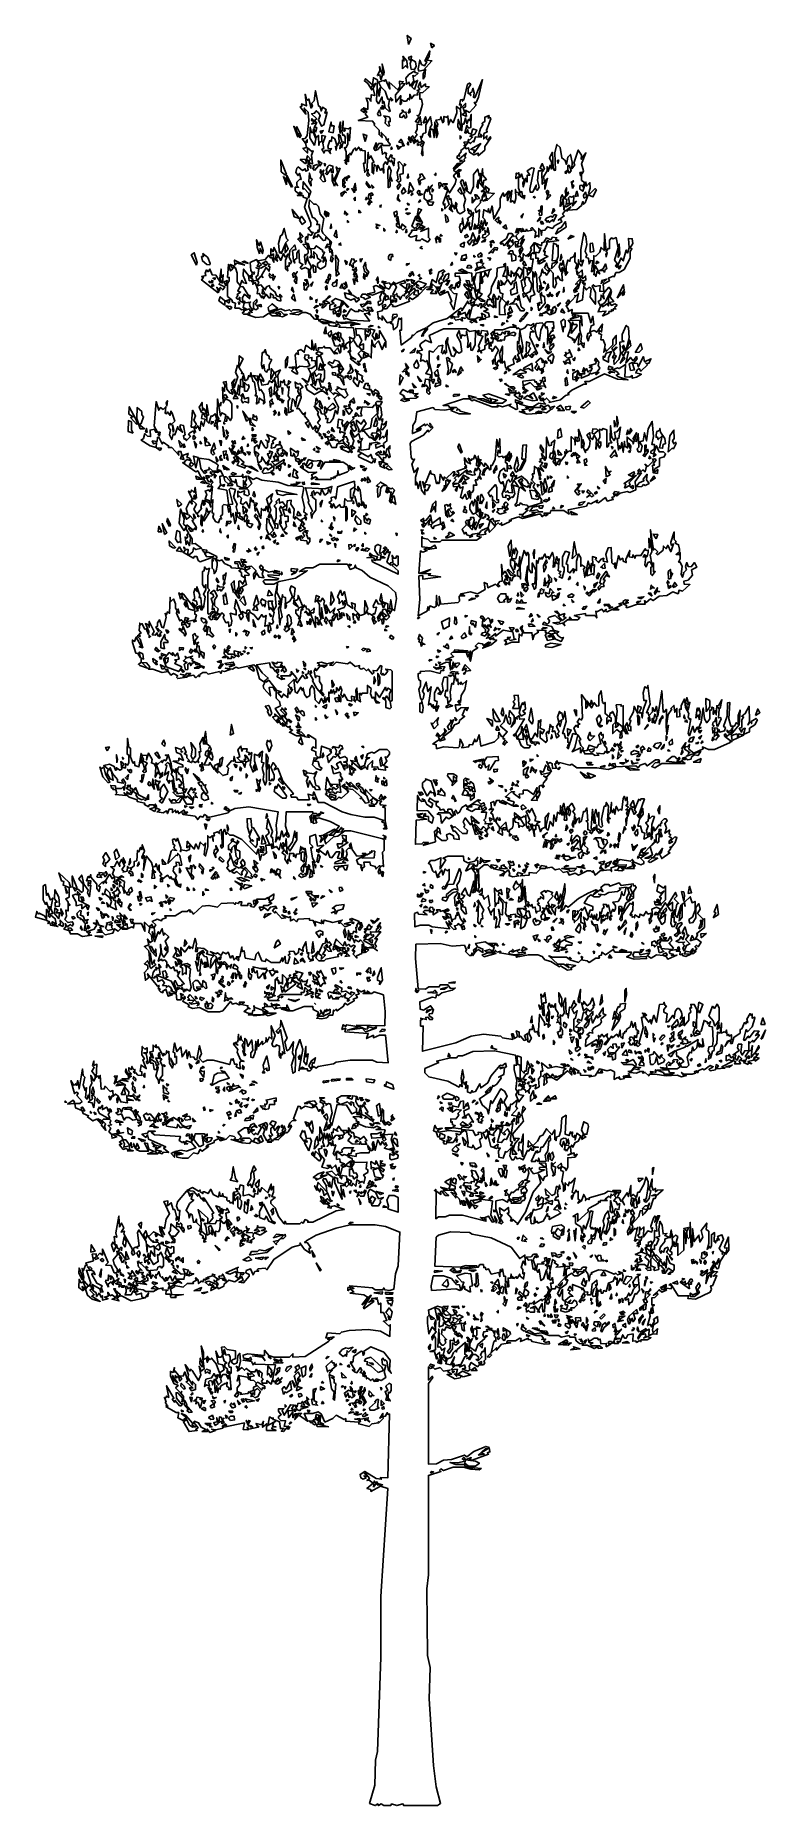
# Model space of a CAD drawing. Header units: millimetres. Extents: x -1861 to 1853, y -2 to 9002.
import ezdxf

# ---------------------------------------------------------------- set-up
doc = ezdxf.new("R2010")
doc.units = ezdxf.units.MM
doc.layers.add('ALMOND-DRAW-PROFILE', color=7, linetype='Continuous', lineweight=25)

msp = doc.modelspace()

# ---------------------------------------------------------------- linework, layer by layer
at = {"layer": 'ALMOND-DRAW-PROFILE'}
for points in [[(37.1, 8956), (30.5, 9002.2), (50.3, 8986.8)], [(90, 8819.5), (85.5, 8832.7), (94.4, 8876.7), (103.2, 8854.7), (118.6, 8848.1), (129.6, 8867.9), (120.8, 8872.3), (145, 8922.9), (142.8, 8894.3), (129.6, 8876.7), (156, 8872.3), (114.2, 8826.1)], [(156, 8938.4), (149.4, 8962.6), (169.2, 8951.6)], [(-103.8, 8775.4), (-108.2, 8801.9), (-121.4, 8797.5), (-108.2, 8823.9), (-110.4, 8843.7), (-95, 8801.9)], [(-90.6, 8797.5), (-97.2, 8856.9), (-86.2, 8815.1)], [(6.3, 8832.7), (6.3, 8876.7), (15.1, 8872.3), (8.5, 8896.5), (28.3, 8872.3), (32.7, 8837.1), (21.7, 8848.1)], [(41.5, 8876.7), (37.1, 8889.9), (52.5, 8896.5), (50.3, 8881.1)], [(50.3, 8828.3), (45.9, 8859.1), (52.5, 8878.9), (72.3, 8867.9), (76.7, 8845.9), (70.1, 8830.5)], [(112, 8779.8), (112, 8806.3), (123, 8830.5), (120.8, 8793.1)], [(-1590.3, 2640.2), (-1611.9, 2666.1), (-1618.5, 2663.9), (-1614.1, 2685.9), (-1622.9, 2729.9), (-1616.3, 2718.9), (-1605.3, 2747.6), (-1596.4, 2747.6), (-1605.3, 2756.4), (-1565.6, 2769.6), (-1572.2, 2802.6), (-1552.4, 2804.8), (-1552.4, 2787.2), (-1561.2, 2782.8), (-1554.6, 2776.2), (-1539.2, 2782.8), (-1548, 2791.6), (-1532.6, 2807), (-1519.4, 2798.2), (-1519.4, 2829), (-1490.8, 2760.8), (-1504, 2747.6), (-1475.4, 2745.4), (-1460, 2707.9), (-1446.7, 2707.9), (-1442.3, 2725.5), (-1460, 2752), (-1464.4, 2774), (-1442.3, 2800.4), (-1446.7, 2818), (-1437.9, 2813.6), (-1433.5, 2831.2), (-1442.3, 2831.2), (-1448.9, 2851), (-1462.2, 2815.8), (-1473.2, 2848.8), (-1466.6, 2864.2), (-1455.5, 2848.8), (-1460, 2892.9), (-1446.7, 2888.5), (-1451.1, 2910.5), (-1435.7, 2996.3), (-1433.5, 2941.3), (-1422.5, 2961.1), (-1411.5, 2936.9), (-1424.7, 2914.9), (-1407.1, 2919.3), (-1411.5, 2906.1), (-1367.5, 2826.8), (-1371.9, 2809.2), (-1365.3, 2798.2), (-1354.3, 2804.8), (-1363.1, 2831.2), (-1352.1, 2837.8), (-1338.9, 2833.4), (-1345.5, 2840), (-1332.3, 2844.4), (-1341.1, 2910.5), (-1334.5, 2925.9), (-1297, 2866.4), (-1292.6, 2813.6), (-1290.4, 2851), (-1277.2, 2837.8), (-1257.4, 2844.4), (-1253, 2791.6), (-1272.8, 2820.2), (-1279.4, 2782.8), (-1259.6, 2749.8), (-1235.4, 2765.2), (-1239.8, 2800.4), (-1233.2, 2798.2), (-1222.2, 2813.6), (-1209, 2782.8), (-1209, 2743.2), (-1220, 2732.1), (-1224.4, 2740.9), (-1237.6, 2736.5), (-1242, 2723.3), (-1277.2, 2718.9), (-1272.8, 2679.3), (-1264, 2696.9), (-1246.4, 2679.3), (-1248.6, 2699.1), (-1242, 2696.9), (-1233.2, 2714.5), (-1226.6, 2690.3), (-1220, 2683.7), (-1215.6, 2688.1), (-1202.4, 2666.1), (-1187, 2672.7), (-1200.2, 2677.1), (-1198, 2683.7), (-1184.8, 2679.3), (-1175.9, 2692.5), (-1162.7, 2666.1), (-1149.5, 2692.5), (-1145.1, 2674.9), (-1105.5, 2674.9), (-1101.1, 2696.9), (-1079.1, 2692.5), (-1054.9, 2703.5), (-1074.7, 2705.7), (-1074.7, 2714.5), (-1079.1, 2696.9), (-1092.3, 2701.3), (-1081.3, 2721.1), (-1109.9, 2727.7), (-1098.9, 2703.5), (-1118.7, 2701.3), (-1160.5, 2734.3), (-1156.1, 2743.2), (-1169.3, 2752), (-1160.5, 2756.4), (-1160.5, 2769.6), (-1178.2, 2774), (-1187, 2787.2), (-1178.2, 2791.6), (-1191.4, 2787.2), (-1193.6, 2776.2), (-1200.2, 2782.8), (-1191.4, 2796), (-1200.2, 2804.8), (-1191.4, 2835.6), (-1171.5, 2789.4), (-1169.3, 2804.8), (-1156.1, 2809.2), (-1156.1, 2840), (-1167.1, 2842.2), (-1171.5, 2833.4), (-1211.2, 2851), (-1211.2, 2864.2), (-1222.2, 2862), (-1215.6, 2855.4), (-1228.8, 2855.4), (-1237.6, 2864.2), (-1264, 2864.2), (-1261.8, 2870.8), (-1268.4, 2868.6), (-1292.6, 2897.3), (-1281.6, 2895.1), (-1259.6, 2917.1), (-1211.2, 2890.7), (-1226.6, 2919.3), (-1228.8, 2943.5), (-1204.6, 2901.7), (-1222.2, 2941.3), (-1204.6, 2932.5), (-1195.8, 2980.9), (-1178.2, 3007.3), (-1206.8, 3071.2), (-1187, 3073.4), (-1189.2, 3049.2), (-1169.3, 3064.6), (-1160.5, 3029.4), (-1151.7, 3029.4), (-1142.9, 2994.1), (-1134.1, 2989.7), (-1131.9, 2969.9), (-1125.3, 3025), (-1134.1, 3025), (-1142.9, 3047), (-1138.5, 3069), (-1092.3, 3124), (-1081.3, 3117.4), (-1074.7, 3097.6), (-1072.5, 3108.6), (-1059.3, 3113), (-1068.1, 3082.2), (-1054.9, 3077.8), (-1076.9, 3060.2), (-1094.5, 3025), (-1081.3, 3011.7), (-1079.1, 2987.5), (-1072.5, 3007.3), (-1063.7, 3002.9), (-1057.1, 2965.5), (-1048.3, 2965.5), (-1041.7, 2980.9), (-1041.7, 2963.3), (-1019.6, 2941.3), (-1028.4, 2919.3), (-1019.6, 2914.9), (-1024, 2906.1), (-1006.4, 2892.9), (-1010.8, 2884.1), (-1002, 2884.1), (-1004.2, 2864.2), (-993.2, 2866.4), (-1002, 2875.2), (-993.2, 2879.6), (-993.2, 2901.7), (-1015.2, 2919.3), (-1019.6, 2980.9), (-1032.8, 3029.4), (-984.4, 2985.3), (-984.4, 2958.9), (-1002, 2958.9), (-993.2, 2945.7), (-986.6, 2899.5), (-975.6, 2906.1), (-980, 2941.3), (-969, 2947.9), (-944.8, 2892.9), (-944.8, 2919.3), (-929.4, 2917.1), (-922.8, 2928.1), (-918.4, 2972.1), (-938.2, 2974.3), (-947, 2956.7), (-980, 2958.9), (-958, 2985.3), (-962.4, 3007.3), (-953.6, 3011.7), (-994.1, 3073.4), (-1006.4, 3073.4), (-1013, 3084.4), (-994.6, 3074.2), (-1004.2, 3088.8), (-1017.4, 3084.4), (-1030.6, 3110.8), (-1035, 3097.6), (-1057.1, 3124), (-1090.1, 3126.2), (-1061.5, 3141.6), (-1030.6, 3124), (-1021.8, 3128.4), (-1024, 3121.8), (-1008.6, 3110.8), (-1008.6, 3119.6), (-999.8, 3119.6), (-982.2, 3110.8), (-969, 3132.8), (-955.8, 3106.4), (-929.4, 3093.2), (-925, 3119.6), (-920.6, 3097.6), (-911.8, 3097.6), (-907.4, 3110.8), (-905.2, 3095.4), (-887.5, 3091), (-887.5, 3077.8), (-880.9, 3071.2), (-876.5, 3075.6), (-867.7, 3062.4), (-858.9, 3066.8), (-854.5, 3058), (-854.5, 3115.2), (-845.7, 3075.6), (-830.3, 3095.4), (-830.3, 3042.6), (-819.3, 3031.6), (-812.7, 3055.8), (-812.7, 3073.4), (-821.5, 3082.2), (-817.1, 3099.8), (-828.1, 3115.2), (-843.5, 3099.8), (-852.3, 3117.4), (-830.3, 3121.8), (-841.3, 3137.2), (-823.7, 3132.8), (-819.3, 3154.8), (-801.7, 3150.4), (-803.9, 3099.8), (-775.3, 3106.4), (-748.8, 3093.2), (-744.4, 3110.8), (-729, 3108.6), (-726.8, 3137.2), (-718, 3119.6), (-709.2, 3141.6), (-678.4, 3115.2), (-660.8, 3159.2), (-660.8, 3128.4), (-649.8, 3148.2), (-649.8, 3117.4), (-658.6, 3095.4), (-641, 3091), (-663, 3073.4), (-663, 3060.2), (-641, 3038.2), (-623.4, 2994.1), (-594.7, 2956.7), (-590.3, 2969.9), (-585.9, 2956.7), (-515.5, 2956.7), (-506.7, 2965.5), (-497.9, 2961.1), (-489.1, 2978.7), (-473.6, 2972.1), (-475.9, 2965.5), (-449.4, 2965.5), (-330.5, 3022.7), (-288.7, 3029.4), (-339.4, 3049.2), (-357, 3044.8), (-357, 3036), (-374.6, 3040.4), (-363.6, 3047), (-379, 3058), (-396.6, 3058), (-412, 3073.4), (-387.8, 3062.4), (-376.8, 3073.4), (-387.8, 3066.8), (-394.4, 3073.4), (-374.6, 3084.4), (-361.4, 3071.2), (-350.4, 3073.4), (-359.2, 3077.8), (-374.6, 3115.2), (-392.2, 3102), (-398.8, 3126.2), (-409.8, 3137.2), (-414.2, 3119.6), (-429.6, 3143.8), (-423, 3168.1), (-379, 3119.6), (-381.2, 3152.6), (-398.8, 3179.1), (-396.6, 3185.7), (-383.4, 3185.7), (-370.2, 3159.2), (-363.6, 3170.3), (-363.6, 3157), (-372.4, 3152.6), (-365.8, 3146), (-361.4, 3154.8), (-354.8, 3139.4), (-346, 3192.3), (-381.2, 3218.7), (-352.6, 3225.3), (-330.5, 3203.3), (-321.7, 3212.1), (-317.3, 3203.3), (-308.5, 3207.7), (-310.7, 3192.3), (-304.1, 3185.7), (-299.7, 3203.3), (-277.7, 3198.9), (-275.5, 3170.3), (-284.3, 3165.9), (-284.3, 3152.6), (-277.7, 3146), (-266.7, 3157), (-273.3, 3185.7), (-253.5, 3174.7), (-262.3, 3157), (-251.3, 3150.4), (-246.9, 3163.6), (-231.5, 3148.2), (-224.9, 3181.3), (-209.5, 3170.3), (-216.1, 3163.6), (-198.5, 3172.5), (-189.6, 3163.6), (-183, 3192.3), (-191.8, 3205.5), (-169.8, 3218.7), (-169.8, 3231.9), (-178.6, 3236.3), (-174.2, 3271.5), (-238.1, 3269.3), (-242.5, 3278.1), (-240.3, 3262.7), (-251.3, 3247.3), (-249.1, 3289.1), (-271.1, 3297.9), (-260.1, 3304.5), (-229.3, 3300.1), (-229.3, 3313.4), (-207.3, 3317.8), (-163.2, 3317.8), (-158.8, 3331), (-147.8, 3328.8), (-145.6, 3344.2), (-139, 3333.2), (-147.8, 3364), (-141.2, 3375), (-132.4, 3331), (-119.2, 3383.8), (-106, 3357.4), (-97.2, 3375), (-84, 3357.4), (-79.6, 3370.6), (-73, 3355.2), (-86.2, 3342), (-48.7, 3331), (-42.1, 3324.4), (-46.5, 3320), (-33.3, 3311.2), (-39.9, 3304.5), (-57.6, 3313.4), (-57.6, 3286.9), (-48.7, 3282.5), (-17.9, 3291.3), (-15.7, 3306.8), (-35.5, 3317.8), (-44.3, 3335.4), (-59.8, 3337.6), (-39.9, 3344.2), (-33.3, 3333.2), (-50.9, 3386), (-42.1, 3412.4), (-92.8, 3410.2), (-101.6, 3397), (-150, 3392.6), (-154.4, 3414.6), (-123.6, 3414.6), (-101.6, 3423.4), (-106, 3405.8), (-86.2, 3416.8), (-81.8, 3434.4), (-128, 3436.6), (-103.8, 3443.2), (-123.6, 3454.3), (-141.2, 3445.5), (-180.8, 3449.9), (-220.5, 3467.5), (-220.5, 3454.3), (-235.9, 3456.5), (-229.3, 3445.5), (-251.3, 3441), (-242.5, 3463.1), (-213.9, 3474.1), (-229.3, 3480.7), (-227.1, 3487.3), (-244.7, 3500.5), (-216.1, 3502.7), (-200.7, 3496.1), (-213.9, 3526.9), (-207.3, 3551.1), (-200.7, 3513.7), (-174.2, 3500.5), (-185.2, 3493.9), (-172, 3498.3), (-154.4, 3485.1), (-145.6, 3489.5), (-152.2, 3491.7), (-150, 3502.7), (-154.4, 3498.3), (-183, 3522.5), (-172, 3520.3), (-169.8, 3526.9), (-194.1, 3564.3), (-198.5, 3551.1), (-207.3, 3559.9), (-211.7, 3551.1), (-222.7, 3562.1), (-231.5, 3579.7), (-229.3, 3599.6), (-218.3, 3588.6), (-224.9, 3604), (-246.9, 3608.4), (-251.3, 3590.8), (-275.5, 3597.4), (-255.7, 3608.4), (-304.1, 3608.4), (-328.3, 3593), (-319.5, 3588.6), (-328.3, 3579.7), (-308.5, 3564.3), (-273.3, 3577.5), (-255.7, 3559.9), (-253.5, 3566.5), (-262.3, 3570.9), (-255.7, 3577.5), (-242.5, 3573.1), (-240.3, 3557.7), (-227.1, 3544.5), (-227.1, 3526.9), (-251.3, 3515.9), (-277.7, 3559.9), (-326.1, 3564.3), (-352.6, 3458.7), (-363.6, 3478.5), (-350.4, 3522.5), (-359.2, 3566.5), (-370.2, 3568.7), (-383.4, 3559.9), (-376.8, 3566.5), (-390, 3570.9), (-390, 3579.7), (-409.8, 3586.4), (-412, 3575.3), (-398.8, 3570.9), (-394.4, 3553.3), (-403.2, 3548.9), (-394.4, 3522.5), (-401, 3515.9), (-407.6, 3535.7), (-414.2, 3537.9), (-418.6, 3529.1), (-431.8, 3555.5), (-453.8, 3546.7), (-489.1, 3555.5), (-511.1, 3542.3), (-513.3, 3553.3), (-524.3, 3555.5), (-548.5, 3491.7), (-535.3, 3482.9), (-555.1, 3480.7), (-566.1, 3469.7), (-574.9, 3447.7), (-559.5, 3458.7), (-557.3, 3452.1), (-574.9, 3425.6), (-581.5, 3419), (-585.9, 3423.4), (-625.6, 3383.8), (-649.8, 3386), (-613.4, 3405.8), (-630, 3405.8), (-623.4, 3416.8), (-632.2, 3421.2), (-619, 3452.1), (-625.6, 3454.3), (-643.2, 3432.2), (-649.8, 3447.7), (-636.6, 3474.1), (-656.4, 3480.7), (-667.4, 3465.3), (-649.8, 3452.1), (-663, 3443.2), (-663, 3421.2), (-654.2, 3408), (-660.8, 3401.4), (-671.8, 3408), (-663, 3390.4), (-682.8, 3379.4), (-702.6, 3412.4), (-693.8, 3434.4), (-707, 3452.1), (-696, 3463.1), (-685, 3434.4), (-680.6, 3460.9), (-687.2, 3471.9), (-724.6, 3456.5), (-711.4, 3447.7), (-731.2, 3410.2), (-740, 3419), (-748.8, 3410.2), (-766.5, 3427.8), (-777.5, 3416.8), (-779.7, 3441), (-757.7, 3427.8), (-746.6, 3434.4), (-762.1, 3436.6), (-762.1, 3445.5), (-748.8, 3454.3), (-733.4, 3447.7), (-748.8, 3467.5), (-764.3, 3460.9), (-770.9, 3445.5), (-797.3, 3445.5), (-830.3, 3421.2), (-812.7, 3399.2), (-828.1, 3383.8), (-850.1, 3388.2), (-843.5, 3394.8), (-850.1, 3401.4), (-872.1, 3405.8), (-889.7, 3388.2), (-920.6, 3379.4), (-925, 3388.2), (-900.8, 3390.4), (-938.2, 3401.4), (-927.2, 3390.4), (-951.4, 3379.4), (-951.4, 3370.6), (-986.6, 3357.4), (-993.2, 3350.8), (-980, 3350.8), (-1013, 3326.6), (-1021.8, 3335.4), (-1035, 3313.4), (-1057.1, 3317.8), (-1083.5, 3291.3), (-1114.3, 3291.3), (-1140.7, 3295.7), (-1142.9, 3306.8), (-1109.9, 3313.4), (-1153.9, 3313.4), (-1153.9, 3295.7), (-1169.3, 3315.6), (-1158.3, 3322.2), (-1118.7, 3317.8), (-1151.7, 3324.4), (-1118.7, 3331), (-1092.3, 3326.6), (-1043.9, 3344.2), (-1065.9, 3370.6), (-1092.3, 3379.4), (-1098.9, 3368.4), (-1085.7, 3364), (-1101.1, 3361.8), (-1105.5, 3375), (-1114.3, 3370.6), (-1129.7, 3381.6), (-1123.1, 3401.4), (-1255.2, 3410.2), (-1270.6, 3421.2), (-1250.8, 3427.8), (-1286, 3427.8), (-1290.4, 3419), (-1319.1, 3412.4), (-1299.2, 3397), (-1290.4, 3410.2), (-1286, 3388.2), (-1198, 3348.6), (-1209, 3342), (-1182.6, 3320), (-1211.2, 3322.2), (-1215.6, 3313.4), (-1235.4, 3320), (-1220, 3326.6), (-1242, 3331), (-1253, 3324.4), (-1237.6, 3313.4), (-1290.4, 3313.4), (-1257.4, 3324.4), (-1283.8, 3337.6), (-1290.4, 3366.2), (-1305.8, 3368.4), (-1286, 3326.6), (-1330.1, 3326.6), (-1347.7, 3335.4), (-1332.3, 3342), (-1343.3, 3366.2), (-1352.1, 3339.8), (-1360.9, 3366.2), (-1358.7, 3355.2), (-1369.7, 3344.2), (-1374.1, 3370.6), (-1378.5, 3353), (-1400.5, 3383.8), (-1413.7, 3383.8), (-1422.5, 3401.4), (-1451.1, 3412.4), (-1411.5, 3421.2), (-1431.3, 3419), (-1440.1, 3436.6), (-1446.7, 3430), (-1440.1, 3419), (-1468.8, 3412.4), (-1446.7, 3399.2), (-1471, 3392.6), (-1473.2, 3412.4), (-1486.4, 3425.6), (-1477.6, 3443.2), (-1490.8, 3456.5), (-1473.2, 3460.9), (-1482, 3469.7), (-1477.6, 3482.9), (-1484.2, 3489.5), (-1515, 3489.5), (-1521.6, 3482.9), (-1504, 3465.3), (-1508.4, 3452.1), (-1501.8, 3432.2), (-1526, 3460.9), (-1517.2, 3469.7), (-1528.2, 3485.1), (-1543.6, 3491.7), (-1528.2, 3467.5), (-1550.2, 3489.5), (-1567.8, 3480.7), (-1596.4, 3500.5), (-1589.8, 3507.1), (-1618.5, 3518.1), (-1622.9, 3531.3), (-1609.7, 3531.3), (-1620.7, 3551.1), (-1627.3, 3548.9), (-1625.1, 3533.5), (-1655.9, 3546.7), (-1660.3, 3568.7), (-1633.9, 3568.7), (-1622.9, 3579.7), (-1649.3, 3610.6), (-1642.7, 3621.6), (-1651.5, 3626), (-1662.5, 3619.4), (-1680.1, 3685.4), (-1664.7, 3661.2), (-1655.9, 3670), (-1651.5, 3661.2), (-1644.9, 3685.4), (-1638.3, 3643.6), (-1620.7, 3744.9), (-1618.5, 3711.8), (-1609.7, 3703), (-1618.5, 3663.4), (-1607.5, 3634.8), (-1600.9, 3650.2), (-1605.3, 3597.4), (-1598.6, 3590.8), (-1589.8, 3612.8), (-1585.4, 3590.8), (-1583.2, 3650.2), (-1574.4, 3672.2), (-1578.8, 3711.8), (-1563.4, 3683.2), (-1556.8, 3698.6), (-1556.8, 3711.8), (-1574.4, 3733.9), (-1561.2, 3751.5), (-1570, 3760.3), (-1563.4, 3784.5), (-1563.4, 3762.5), (-1548, 3769.1), (-1552.4, 3703), (-1541.4, 3709.6), (-1537, 3696.4), (-1530.4, 3711.8), (-1526, 3641.4), (-1510.6, 3643.6), (-1506.2, 3656.8), (-1479.8, 3630.4), (-1466.6, 3634.8), (-1464.4, 3606.2), (-1453.3, 3617.2), (-1437.9, 3606.2), (-1446.7, 3593), (-1444.5, 3573.1), (-1435.7, 3599.6), (-1426.9, 3577.5), (-1391.7, 3573.1), (-1396.1, 3586.4), (-1363.1, 3584.1), (-1396.1, 3595.2), (-1396.1, 3608.4), (-1360.9, 3604), (-1347.7, 3586.4), (-1341.1, 3597.4), (-1360.9, 3617.2), (-1365.3, 3608.4), (-1387.3, 3608.4), (-1385.1, 3628.2), (-1407.1, 3654.6), (-1402.7, 3663.4), (-1431.3, 3678.8), (-1446.7, 3676.6), (-1426.9, 3687.6), (-1389.5, 3681), (-1420.3, 3694.2), (-1385.1, 3694.2), (-1389.5, 3711.8), (-1371.9, 3720.6), (-1385.1, 3733.9), (-1385.1, 3751.5), (-1374.1, 3740.5), (-1369.7, 3758.1), (-1360.9, 3740.5), (-1354.3, 3742.7), (-1354.3, 3729.5), (-1363.1, 3729.5), (-1356.5, 3722.8), (-1352.1, 3727.3), (-1338.9, 3714), (-1319.1, 3711.8), (-1319.1, 3729.5), (-1327.9, 3733.9), (-1323.5, 3764.7), (-1297, 3747.1), (-1314.6, 3791.1), (-1305.8, 3795.5), (-1319.1, 3817.5), (-1316.8, 3859.3), (-1303.6, 3846.1), (-1292.6, 3852.7), (-1292.6, 3826.3), (-1310.2, 3826.3), (-1297, 3821.9), (-1288.2, 3782.3), (-1297, 3782.3), (-1290.4, 3771.3), (-1279.4, 3782.3), (-1279.4, 3804.3), (-1270.6, 3804.3), (-1279.4, 3830.7), (-1261.8, 3835.1), (-1261.8, 3865.9), (-1250.8, 3854.9), (-1246.4, 3868.2), (-1244.2, 3852.7), (-1235.4, 3857.1), (-1211.2, 3810.9), (-1206.8, 3824.1), (-1202.4, 3815.3), (-1195.8, 3821.9), (-1193.6, 3837.3), (-1189.2, 3828.5), (-1182.6, 3835.1), (-1178.2, 3773.5), (-1162.7, 3749.3), (-1160.5, 3764.7), (-1173.7, 3799.9), (-1158.3, 3771.3), (-1149.5, 3766.9), (-1142.9, 3773.5), (-1142.9, 3808.7), (-1151.7, 3804.3), (-1151.7, 3826.3), (-1160.5, 3830.7), (-1153.9, 3877), (-1140.7, 3832.9), (-1120.9, 3857.1), (-1114.3, 3806.5), (-1092.3, 3841.7), (-1087.9, 3797.7), (-1079.1, 3832.9), (-1072.5, 3804.3), (-1057.1, 3806.5), (-1048.3, 3793.3), (-1039.5, 3793.3), (-1026.2, 3863.7), (-1015.2, 3821.9), (-1028.4, 3799.9), (-1008.6, 3780.1), (-986.6, 3788.9), (-955.8, 3788.9), (-872.1, 3766.9), (-865.5, 3795.5), (-858.9, 3788.9), (-854.5, 3797.7), (-847.9, 3769.1), (-834.7, 3769.1), (-839.1, 3755.9), (-819.3, 3744.9), (-821.5, 3777.9), (-814.9, 3784.5), (-799.5, 3782.3), (-817.1, 3791.1), (-834.7, 3830.7), (-830.3, 3843.9), (-852.3, 3870.4), (-850.1, 3877), (-830.3, 3865.9), (-843.5, 3879.2), (-830.3, 3883.6), (-828.1, 3921), (-825.9, 3892.4), (-817.1, 3892.4), (-814.9, 3912.2), (-812.7, 3892.4), (-799.5, 3879.2), (-808.3, 3865.9), (-797.3, 3832.9), (-795.1, 3901.2), (-786.3, 3892.4), (-779.7, 3859.3), (-759.9, 3892.4), (-755.4, 3839.5), (-764.3, 3826.3), (-764.3, 3804.3), (-753.2, 3802.1), (-742.2, 3830.7), (-740, 3885.8), (-735.6, 3841.7), (-726.8, 3894.6), (-726.8, 3859.3), (-704.8, 3885.8), (-704.8, 3868.2), (-689.4, 3883.6), (-687.2, 3903.4), (-682.8, 3881.4), (-669.6, 3907.8), (-658.6, 3896.8), (-660.8, 3965), (-641, 3914.4), (-658.6, 3870.4), (-652, 3859.3), (-638.8, 3859.3), (-634.4, 3868.2), (-619, 3861.5), (-621.2, 3810.9), (-612.3, 3824.1), (-607.9, 3815.3), (-601.3, 3821.9), (-603.5, 3832.9), (-592.5, 3821.9), (-614.5, 3945.2), (-625.6, 3925.4), (-636.6, 3936.4), (-614.5, 3958.4), (-612.3, 3991.4), (-579.3, 3901.2), (-592.5, 3883.6), (-581.5, 3837.3), (-570.5, 3843.9), (-548.5, 3883.6), (-552.9, 3826.3), (-544.1, 3808.7), (-557.3, 3764.7), (-550.7, 3722.8), (-539.7, 3729.5), (-535.3, 3839.5), (-515.5, 3894.6), (-500.1, 3843.9), (-519.9, 3736.1), (-515.5, 3744.9), (-475.9, 3744.9), (-475.9, 3736.1), (-462.6, 3736.1), (-456, 3742.7), (-469.2, 3760.3), (-456, 3786.7), (-436.2, 3802.1), (-442.8, 3773.5), (-451.6, 3777.9), (-453.8, 3749.3), (-445, 3758.1), (-431.8, 3749.3), (-423, 3758.1), (-343.8, 3771.3), (-330.5, 3780.1), (-260.1, 3788.9), (-145.6, 3788.9), (-123.6, 3780.1), (-66.4, 3775.7), (-79.6, 3916.6), (-110.4, 3916.6), (-141.2, 3903.4), (-141.2, 3916.6), (-176.4, 3899), (-167.6, 3925.4), (-286.5, 3934.2), (-282.1, 3951.8), (-301.9, 3945.2), (-295.3, 3969.4), (-282.1, 3960.6), (-277.7, 3969.4), (-213.9, 3958.4), (-273.3, 3943), (-198.5, 3951.8), (-180.8, 3934.2), (-128, 3951.8), (-125.8, 3958.4), (-141.2, 3951.8), (-172, 3960.6), (-169.8, 3949.6), (-180.8, 3947.4), (-227.1, 3967.2), (-84, 3965), (-81.8, 4037.7), (-90.6, 4121.3), (-136.8, 4136.7), (-150, 4127.9), (-194.1, 4127.9), (-178.6, 4134.5), (-191.8, 4138.9), (-185.2, 4145.5), (-202.9, 4136.7), (-224.9, 4150), (-213.9, 4125.7), (-231.5, 4121.3), (-222.7, 4108.1), (-244.7, 4099.3), (-238.1, 4092.7), (-273.3, 4070.7), (-286.5, 4079.5), (-293.1, 4064.1), (-326.1, 4039.9), (-330.5, 4048.7), (-339.4, 4039.9), (-343.8, 4044.3), (-348.2, 4017.9), (-365.8, 4017.9), (-379, 4004.6), (-405.4, 4000.2), (-429.6, 4002.4), (-418.6, 4013.5), (-396.6, 4013.5), (-361.4, 4031.1), (-361.4, 4048.7), (-374.6, 4039.9), (-379, 4048.7), (-383.4, 4035.5), (-387.8, 4044.3), (-396.6, 4022.3), (-409.8, 4044.3), (-407.6, 4028.9), (-427.4, 4013.5), (-420.8, 4033.3), (-447.2, 4046.5), (-449.4, 4061.9), (-493.5, 4061.9), (-550.7, 4039.9), (-577.1, 4039.9), (-607.9, 4048.7), (-612.3, 4057.5), (-634.4, 4053.1), (-634.4, 4061.9), (-643.2, 4048.7), (-656.4, 4061.9), (-687.2, 4061.9), (-680.6, 4068.5), (-696, 4079.5), (-693.8, 4059.7), (-707, 4055.3), (-678.4, 4035.5), (-700.4, 4035.5), (-704.8, 4044.3), (-744.4, 4057.5), (-748.8, 4066.3), (-746.6, 4042.1), (-755.4, 4042.1), (-757.7, 4026.7), (-762.1, 4026.7), (-775.3, 4026.7), (-799.5, 4037.7), (-779.7, 4053.1), (-768.7, 4050.9), (-781.9, 4059.7), (-779.7, 4066.3), (-812.7, 4072.9), (-797.3, 4083.9), (-823.7, 4083.9), (-817.1, 4072.9), (-823.7, 4070.7), (-841.3, 4079.5), (-858.9, 4075.1), (-867.7, 4088.3), (-907.4, 4039.9), (-925, 4035.5), (-982.2, 4035.5), (-1026.2, 4057.5), (-1061.5, 4053.1), (-1083.5, 4061.9), (-1079.1, 4070.7), (-1112.1, 4090.5), (-1098.9, 4103.7), (-1101.1, 4114.7), (-1109.9, 4101.5), (-1118.7, 4114.7), (-1118.7, 4097.1), (-1140.7, 4097.1), (-1145.1, 4127.9), (-1171.5, 4127.9), (-1180.4, 4136.7), (-1178.2, 4125.7), (-1164.9, 4121.3), (-1184.8, 4114.7), (-1198, 4150), (-1213.4, 4138.9), (-1211.2, 4132.3), (-1224.4, 4136.7), (-1231, 4143.3), (-1226.6, 4152.2), (-1235.4, 4152.2), (-1231, 4169.8), (-1239.8, 4165.4), (-1290.4, 4229.2), (-1283.8, 4209.4), (-1301.4, 4196.2), (-1305.8, 4235.8), (-1288.2, 4253.4), (-1288.2, 4271), (-1305.8, 4279.8), (-1290.4, 4295.3), (-1281.6, 4277.6), (-1279.4, 4288.6), (-1283.8, 4345.9), (-1305.8, 4367.9), (-1283.8, 4376.7), (-1290.4, 4405.3), (-1277.2, 4387.7), (-1266.2, 4394.3), (-1270.6, 4425.1), (-1283.8, 4438.4), (-1279.4, 4464.8), (-1261.8, 4464.8), (-1268.4, 4480.2), (-1281.6, 4467), (-1305.8, 4491.2), (-1303.6, 4445), (-1321.3, 4484.6), (-1356.5, 4484.6), (-1367.5, 4491.2), (-1363.1, 4504.4), (-1378.5, 4506.6), (-1371.9, 4486.8), (-1358.7, 4482.4), (-1360.9, 4462.6), (-1369.7, 4467), (-1391.7, 4458.2), (-1393.9, 4482.4), (-1404.9, 4475.8), (-1402.7, 4486.8), (-1418.1, 4489), (-1411.5, 4473.6), (-1422.5, 4462.6), (-1437.9, 4473.6), (-1426.9, 4480.2), (-1446.7, 4478), (-1424.7, 4460.4), (-1440.1, 4445), (-1457.7, 4458.2), (-1466.6, 4436.2), (-1506.2, 4427.3), (-1519.4, 4440.6), (-1548, 4438.4), (-1521.6, 4447.2), (-1543.6, 4451.6), (-1526, 4456), (-1532.6, 4467), (-1512.8, 4469.2), (-1537, 4475.8), (-1550.2, 4502.2), (-1548, 4486.8), (-1565.6, 4486.8), (-1548, 4478), (-1561.2, 4456), (-1600.9, 4442.8), (-1589.8, 4436.2), (-1581, 4440.6), (-1592, 4429.5), (-1574.4, 4425.1), (-1620.7, 4418.5), (-1647.1, 4431.8), (-1682.3, 4431.8), (-1688.9, 4447.2), (-1671.3, 4451.6), (-1682.3, 4462.6), (-1693.3, 4460.4), (-1691.1, 4449.4), (-1715.3, 4456), (-1706.5, 4469.2), (-1708.7, 4484.6), (-1699.9, 4467), (-1682.3, 4480.2), (-1673.5, 4471.4), (-1666.9, 4482.4), (-1673.5, 4493.4), (-1695.5, 4489), (-1710.9, 4504.4), (-1702.1, 4522), (-1706.5, 4552.8), (-1693.3, 4548.4), (-1693.3, 4592.5), (-1706.5, 4610.1), (-1688.9, 4618.9), (-1688.9, 4667.3), (-1719.7, 4680.5), (-1715.3, 4698.1), (-1728.5, 4702.5), (-1741.8, 4742.2), (-1688.9, 4693.7), (-1682.3, 4669.5), (-1671.3, 4671.7), (-1673.5, 4726.8), (-1649.3, 4667.3), (-1651.5, 4660.7), (-1666.9, 4667.3), (-1658.1, 4649.7), (-1647.1, 4660.7), (-1625.1, 4643.1), (-1618.5, 4649.7), (-1618.5, 4684.9), (-1640.5, 4711.4), (-1625.1, 4731.2), (-1614.1, 4684.9), (-1592, 4654.1), (-1596.4, 4640.9), (-1585.4, 4621.1), (-1578.8, 4680.5), (-1592, 4676.1), (-1592, 4693.7), (-1581, 4687.1), (-1578.8, 4702.5), (-1600.9, 4702.5), (-1592, 4724.6), (-1585.4, 4718), (-1578.8, 4733.4), (-1578.8, 4720.2), (-1548, 4684.9), (-1548, 4662.9), (-1537, 4647.5), (-1530.4, 4671.7), (-1539.2, 4676.1), (-1519.4, 4695.9), (-1515, 4687.1), (-1510.6, 4700.3), (-1499.6, 4689.3), (-1504, 4702.5), (-1484.2, 4735.6), (-1471, 4713.6), (-1460, 4720.2), (-1455.5, 4698.1), (-1464.4, 4698.1), (-1444.5, 4682.7), (-1446.7, 4706.9), (-1437.9, 4715.8), (-1437.9, 4702.5), (-1424.7, 4693.7), (-1433.5, 4689.3), (-1433.5, 4671.7), (-1426.9, 4678.3), (-1415.9, 4667.3), (-1409.3, 4638.7), (-1402.7, 4645.3), (-1411.5, 4658.5), (-1407.1, 4698.1), (-1433.5, 4711.4), (-1426.9, 4722.4), (-1411.5, 4720.2), (-1422.5, 4726.8), (-1435.7, 4718), (-1457.7, 4722.4), (-1468.8, 4737.8), (-1460, 4759.8), (-1477.6, 4773), (-1457.7, 4775.2), (-1444.5, 4801.6), (-1431.3, 4775.2), (-1433.5, 4790.6), (-1422.5, 4810.4), (-1407.1, 4777.4), (-1420.3, 4759.8), (-1411.5, 4751), (-1415.9, 4746.6), (-1393.9, 4751), (-1391.7, 4775.2), (-1387.3, 4766.4), (-1376.3, 4768.6), (-1374.1, 4757.6), (-1371.9, 4768.6), (-1358.7, 4777.4), (-1358.7, 4799.4), (-1345.5, 4803.8), (-1341.1, 4856.7), (-1334.5, 4850), (-1325.7, 4872.1), (-1319.1, 4861.1), (-1316.8, 4885.3), (-1305.8, 4852.3), (-1319.1, 4821.4), (-1316.8, 4814.8), (-1305.8, 4830.2), (-1310.2, 4755.4), (-1294.8, 4828), (-1270.6, 4795), (-1264, 4770.8), (-1250.8, 4775.2), (-1246.4, 4788.4), (-1237.6, 4757.6), (-1231, 4781.8), (-1231, 4751), (-1217.8, 4733.4), (-1226.6, 4729), (-1224.4, 4722.4), (-1211.2, 4713.6), (-1189.2, 4731.2), (-1175.9, 4713.6), (-1171.5, 4722.4), (-1162.7, 4709.1), (-1156.1, 4711.4), (-1142.9, 4680.5), (-1123.1, 4669.5), (-1120.9, 4684.9), (-1134.1, 4680.5), (-1147.3, 4715.8), (-1142.9, 4729), (-1160.5, 4751), (-1156.1, 4773), (-1142.9, 4777.4), (-1145.1, 4797.2), (-1129.7, 4795), (-1127.5, 4779.6), (-1116.5, 4781.8), (-1125.3, 4830.2), (-1136.3, 4841.2), (-1138.5, 4830.2), (-1145.1, 4832.4), (-1187, 4790.6), (-1169.3, 4852.3), (-1162.7, 4858.9), (-1142.9, 4856.7), (-1156.1, 4869.9), (-1151.7, 4883.1), (-1160.5, 4887.5), (-1162.7, 4911.7), (-1153.9, 4916.1), (-1145.1, 4902.9), (-1138.5, 4918.3), (-1120.9, 4869.9), (-1123.1, 4850), (-1118.7, 4858.9), (-1092.3, 4854.5), (-1076.9, 4861.1), (-1074.7, 4880.9), (-1090.1, 4869.9), (-1087.9, 4902.9), (-1052.7, 4863.3), (-1043.9, 4889.7), (-1030.6, 4863.3), (-1021.8, 4898.5), (-1004.2, 4880.9), (-995.4, 4894.1), (-1002, 4834.6), (-995.4, 4828), (-984.4, 4874.3), (-984.4, 4931.5), (-973.4, 4920.5), (-962.4, 4931.5), (-955.8, 4902.9), (-958, 4931.5), (-949.2, 4931.5), (-953.6, 4944.7), (-933.8, 4951.3), (-925, 4942.5), (-927.2, 4953.5), (-916.2, 4964.5), (-909.6, 4878.7), (-916.2, 4885.3), (-918.4, 4878.7), (-911.8, 4867.7), (-905.2, 4874.3), (-905.2, 4949.1), (-898.6, 4964.5), (-889.7, 4938.1), (-885.3, 4946.9), (-872.1, 4933.7), (-854.5, 4933.7), (-810.5, 4911.7), (-735.6, 4836.8), (-726.8, 4863.3), (-718, 4806), (-711.4, 4834.6), (-700.4, 4832.4), (-685, 4843.4), (-689.4, 4883.1), (-667.4, 4883.1), (-689.4, 4931.5), (-671.8, 4944.7), (-676.2, 4962.3), (-685, 4966.7), (-678.4, 5017.4), (-654.2, 4953.5), (-663, 4927.1), (-654.2, 4922.7), (-649.8, 4874.3), (-660.8, 4889.7), (-658.6, 4865.5), (-634.4, 4876.5), (-621.2, 4858.9), (-612.3, 4894.1), (-605.7, 4865.5), (-599.1, 4863.3), (-601.3, 4896.3), (-590.3, 4876.5), (-585.9, 4916.1), (-579.3, 4839), (-594.7, 4858.9), (-605.7, 4843.4), (-588.1, 4830.2), (-592.5, 4812.6), (-577.1, 4788.4), (-577.1, 4810.4), (-561.7, 4799.4), (-570.5, 4812.6), (-568.3, 4841.2), (-546.3, 4841.2), (-548.5, 4825.8), (-541.9, 4832.4), (-537.5, 4819.2), (-533.1, 4836.8), (-517.7, 4839), (-511.1, 4876.5), (-506.7, 4858.9), (-502.3, 4872.1), (-493.5, 4858.9), (-489.1, 4867.7), (-482.5, 4825.8), (-486.9, 4773), (-478.1, 4773), (-482.5, 4742.2), (-475.9, 4735.6), (-471.4, 4784), (-464.8, 4777.4), (-469.2, 4759.8), (-460.4, 4759.8), (-467, 4718), (-451.6, 4724.6), (-453.8, 4753.2), (-442.8, 4737.8), (-451.6, 4799.4), (-438.4, 4795), (-451.6, 4817), (-460.4, 4869.9), (-451.6, 4869.9), (-451.6, 4878.7), (-464.8, 4891.9), (-464.8, 4927.1), (-436.2, 4938.1), (-425.2, 4878.7), (-394.4, 4883.1), (-423, 4858.9), (-429.6, 4861.1), (-429.6, 4852.3), (-418.6, 4845.6), (-418.6, 4858.9), (-383.4, 4832.4), (-374.6, 4854.5), (-363.6, 4821.4), (-352.6, 4819.2), (-330.5, 4850), (-312.9, 4850), (-323.9, 4817), (-308.5, 4814.8), (-301.9, 4821.4), (-299.7, 4867.7), (-293.1, 4852.3), (-297.5, 4821.4), (-282.1, 4819.2), (-275.5, 4839), (-279.9, 4856.7), (-268.9, 4867.7), (-257.9, 4865.5), (-262.3, 4883.1), (-255.7, 4894.1), (-249.1, 4861.1), (-224.9, 4828), (-187.4, 4830.2), (-227.1, 4808.2), (-218.3, 4786.2), (-200.7, 4781.8), (-205.1, 4773), (-198.5, 4753.2), (-196.3, 4768.6), (-187.4, 4773), (-189.6, 4797.2), (-158.8, 4797.2), (-156.6, 4781.8), (-132.4, 4775.2), (-128, 4762), (-110.4, 4779.6), (-106, 4770.8), (-97.2, 4779.6), (-90.6, 4773), (-95, 4847.8), (-86.2, 4856.7), (-86.2, 4909.5), (-92.8, 4916.1), (-255.7, 4955.7), (-286.5, 4955.7), (-321.7, 4929.3), (-343.8, 4924.9), (-383.4, 4889.7), (-390, 4909.5), (-372.4, 4935.9), (-387.8, 4929.3), (-394.4, 4935.9), (-339.4, 4964.5), (-330.5, 4960.1), (-315.1, 4979.9), (-361.4, 5004.2), (-418.6, 5021.8), (-431.8, 5017.4), (-438.4, 5032.8), (-416.4, 5032.8), (-431.8, 5043.8), (-449.4, 5043.8), (-449.4, 5052.6), (-585.9, 5052.6), (-588.1, 4979.9), (-579.3, 4953.5), (-599.1, 4924.9), (-607.9, 4955.7), (-619, 4909.5), (-625.6, 4924.9), (-638.8, 4898.5), (-632.2, 4944.7), (-636.6, 4984.3), (-625.6, 5052.6), (-775.3, 5079), (-845.7, 5070.2), (-872.1, 5057), (-880.9, 5070.2), (-891.9, 5068), (-887.5, 5076.8), (-894.1, 5079), (-900.8, 5068), (-874.3, 5054.8), (-880.9, 5048.2), (-973.4, 5026.2), (-991, 5026.2), (-988.8, 5032.8), (-999.8, 5039.4), (-1008.6, 5026.2), (-1021.8, 5030.6), (-1035, 5013), (-1048.3, 5030.6), (-1109.9, 5039.4), (-1114.3, 5048.2), (-1092.3, 5043.8), (-1085.7, 5050.4), (-1101.1, 5052.6), (-1105.5, 5061.4), (-1131.9, 5043.8), (-1136.3, 5057), (-1145.1, 5048.2), (-1149.5, 5061.4), (-1162.7, 5048.2), (-1162.7, 5065.8), (-1180.4, 5065.8), (-1189.2, 5043.8), (-1193.6, 5057), (-1211.2, 5048.2), (-1242, 5052.6), (-1226.6, 5063.6), (-1253, 5076.8), (-1244.2, 5081.2), (-1250.8, 5092.2), (-1255.2, 5079), (-1259.6, 5087.8), (-1281.6, 5087.8), (-1286, 5079), (-1305.8, 5090), (-1303.6, 5096.6), (-1343.3, 5105.4), (-1343.3, 5114.2), (-1382.9, 5127.4), (-1409.3, 5149.5), (-1400.5, 5136.3), (-1453.3, 5140.7), (-1446.7, 5147.3), (-1451.1, 5164.9), (-1466.6, 5167.1), (-1464.4, 5173.7), (-1473.2, 5173.7), (-1477.6, 5186.9), (-1453.3, 5184.7), (-1453.3, 5171.5), (-1422.5, 5171.5), (-1413.7, 5180.3), (-1409.3, 5162.7), (-1402.7, 5200.1), (-1413.7, 5219.9), (-1420.3, 5213.3), (-1413.7, 5197.9), (-1442.3, 5204.5), (-1442.3, 5217.7), (-1468.8, 5248.5), (-1479.8, 5277.2), (-1486.4, 5266.1), (-1479.8, 5268.3), (-1473.2, 5257.3), (-1464.4, 5213.3), (-1479.8, 5219.9), (-1495.2, 5248.5), (-1490.8, 5270.5), (-1512.8, 5288.2), (-1484.2, 5294.8), (-1460, 5283.8), (-1453.3, 5263.9), (-1446.7, 5266.1), (-1448.9, 5277.2), (-1431.3, 5263.9), (-1420.3, 5270.5), (-1426.9, 5308), (-1411.5, 5297), (-1420.3, 5279.4), (-1402.7, 5275), (-1402.7, 5297), (-1391.7, 5290.4), (-1385.1, 5301.4), (-1385.1, 5341), (-1393.9, 5345.4), (-1391.7, 5426.9), (-1385.1, 5380.6), (-1376.3, 5376.2), (-1376.3, 5332.2), (-1367.5, 5305.8), (-1360.9, 5299.2), (-1356.5, 5308), (-1354.3, 5288.2), (-1334.5, 5281.6), (-1323.5, 5349.8), (-1316.8, 5338.8), (-1292.6, 5341), (-1294.8, 5316.8), (-1286, 5352), (-1266.2, 5319), (-1270.6, 5301.4), (-1257.4, 5297), (-1248.6, 5279.4), (-1250.8, 5228.7), (-1237.6, 5255.1), (-1222.2, 5235.3), (-1228.8, 5224.3), (-1213.4, 5235.3), (-1213.4, 5252.9), (-1220, 5241.9), (-1231, 5252.9), (-1248.6, 5301.4), (-1237.6, 5294.8), (-1220, 5312.4), (-1215.6, 5303.6), (-1206.8, 5316.8), (-1198, 5312.4), (-1187, 5336.6), (-1200.2, 5341), (-1184.8, 5343.2), (-1169.3, 5297), (-1165, 5253.7), (-1158.3, 5268.3), (-1151.7, 5252.9), (-1145.1, 5272.7), (-1142.9, 5213.3), (-1131.9, 5219.9), (-1116.5, 5200.1), (-1123.1, 5184.7), (-1129.7, 5191.3), (-1129.7, 5178.1), (-1107.7, 5169.3), (-1112.1, 5164.9), (-1101.1, 5149.5), (-1090.1, 5169.3), (-1103.3, 5164.9), (-1112.1, 5230.9), (-1120.9, 5235.3), (-1112.1, 5239.7), (-1127.5, 5241.9), (-1138.5, 5257.3), (-1134.1, 5279.4), (-1109.9, 5281.6), (-1112.1, 5292.6), (-1160.5, 5310.2), (-1131.9, 5312.4), (-1131.9, 5325.6), (-1107.7, 5314.6), (-1120.9, 5345.4), (-1142.9, 5354.2), (-1147.3, 5380.6), (-1118.7, 5369.6), (-1105.5, 5382.8), (-1094.5, 5354.2), (-1103.3, 5349.8), (-1090.1, 5341), (-1090.1, 5327.8), (-1076.9, 5314.6), (-1085.7, 5310.2), (-1065.9, 5303.6), (-1061.5, 5312.4), (-1048.3, 5303.6), (-1035, 5312.4), (-1030.6, 5303.6), (-1032.8, 5319), (-1024, 5332.2), (-1028.4, 5358.6), (-1019.6, 5358.6), (-1024, 5398.2), (-1008.6, 5431.3), (-1006.4, 5398.2), (-993.2, 5398.2), (-1002, 5420.3), (-995.4, 5462.1), (-988.8, 5398.2), (-971.2, 5385), (-980, 5376.2), (-969, 5378.4), (-966.8, 5371.8), (-982.2, 5338.8), (-980, 5367.4), (-993.2, 5358.6), (-997.6, 5341), (-984.4, 5332.2), (-1002, 5292.6), (-977.8, 5290.4), (-973.4, 5303.6), (-951.4, 5268.3), (-949.2, 5288.2), (-929.4, 5299.2), (-933.8, 5259.5), (-944.8, 5275), (-944.8, 5261.7), (-933.8, 5250.7), (-929.4, 5259.5), (-907.4, 5237.5), (-883.1, 5244.1), (-878.7, 5275), (-887.5, 5283.8), (-863.3, 5312.4), (-852.3, 5310.2), (-850.1, 5334.4), (-843.5, 5305.8), (-806.1, 5303.6), (-795.1, 5279.4), (-790.7, 5305.8), (-773.1, 5314.6), (-786.3, 5336.6), (-795.1, 5341), (-790.7, 5319), (-799.5, 5319), (-792.9, 5308), (-819.3, 5312.4), (-834.7, 5327.8), (-821.5, 5332.2), (-830.3, 5367.4), (-814.9, 5387.2), (-810.5, 5360.8), (-806.1, 5374), (-784.1, 5374), (-786.3, 5358.6), (-773.1, 5354.2), (-775.3, 5343.2), (-759.9, 5354.2), (-768.7, 5292.6), (-753.2, 5255.1), (-748.8, 5263.9), (-742.2, 5261.7), (-751, 5279.4), (-744.4, 5294.8), (-742.2, 5270.5), (-733.4, 5266.1), (-746.6, 5310.2), (-746.6, 5345.4), (-731.2, 5338.8), (-722.4, 5347.6), (-722.4, 5330), (-715.8, 5341), (-720.2, 5349.8), (-704.8, 5360.8), (-711.4, 5305.8), (-698.2, 5301.4), (-707, 5275), (-698.2, 5244.1), (-702.6, 5217.7), (-691.6, 5189.1), (-685, 5208.9), (-687.2, 5347.6), (-676.2, 5327.8), (-682.8, 5268.3), (-671.8, 5292.6), (-671.8, 5213.3), (-660.8, 5211.1), (-656.4, 5219.9), (-652, 5211.1), (-645.4, 5222.1), (-645.4, 5239.7), (-663, 5279.4), (-652, 5303.6), (-636.6, 5283.8), (-645.4, 5266.1), (-627.8, 5275), (-601.3, 5208.9), (-552.9, 5151.7), (-548.5, 5142.9), (-561.7, 5138.5), (-559.5, 5127.4), (-533.1, 5127.4), (-524.3, 5114.2), (-467, 5114.2), (-473.6, 5142.9), (-449.4, 5136.3), (-445, 5153.9), (-423, 5101), (-392.2, 5101), (-299.7, 5052.6), (-255.7, 5039.4), (-185.2, 5026.2), (-136.8, 5026.2), (-88.4, 5008.6), (-99.4, 5002), (-81.8, 4993.2), (-86.2, 4984.3), (-77.4, 4975.5), (-90.6, 4966.7), (-73, 4966.7), (-81.8, 5006.4), (-81.8, 5072.4), (-95, 5076.8), (-77.4, 5085.6), (-106, 5087.8), (-108.2, 5098.8), (-99.4, 5107.6), (-119.2, 5109.8), (-145.6, 5127.4), (-180.8, 5167.1), (-180.8, 5140.7), (-196.3, 5173.7), (-218.3, 5186.9), (-209.5, 5191.3), (-216.1, 5197.9), (-227.1, 5195.7), (-227.1, 5186.9), (-205.1, 5164.9), (-207.3, 5158.3), (-174.2, 5134.1), (-163.2, 5101), (-180.8, 5096.6), (-198.5, 5118.6), (-209.5, 5120.8), (-200.7, 5125.2), (-246.9, 5167.1), (-282.1, 5171.5), (-271.1, 5178.1), (-288.7, 5182.5), (-286.5, 5193.5), (-301.9, 5182.5), (-266.7, 5156.1), (-273.3, 5158.3), (-271.1, 5151.7), (-304.1, 5123), (-317.3, 5127.4), (-330.5, 5114.2), (-357, 5114.2), (-363.6, 5120.8), (-354.8, 5125.2), (-357, 5131.8), (-335, 5118.6), (-332.7, 5134.1), (-361.4, 5145.1), (-365.8, 5127.4), (-385.6, 5142.9), (-376.8, 5147.3), (-381.2, 5151.7), (-372.4, 5164.9), (-385.6, 5164.9), (-379, 5228.7), (-357, 5180.3), (-350.4, 5186.9), (-357, 5193.5), (-319.5, 5191.3), (-328.3, 5182.5), (-319.5, 5178.1), (-330.5, 5167.1), (-343.8, 5175.9), (-350.4, 5173.7), (-348.2, 5162.7), (-365.8, 5171.5), (-368, 5151.7), (-348.2, 5153.9), (-335, 5145.1), (-326.1, 5153.9), (-306.3, 5151.7), (-315.1, 5217.7), (-304.1, 5206.7), (-306.3, 5217.7), (-297.5, 5217.7), (-310.7, 5239.7), (-306.3, 5244.1), (-312.9, 5255.1), (-343.8, 5246.3), (-354.8, 5288.2), (-335, 5268.3), (-319.5, 5275), (-328.3, 5297), (-308.5, 5308), (-299.7, 5290.4), (-273.3, 5290.4), (-277.7, 5303.6), (-293.1, 5305.8), (-275.5, 5310.2), (-275.5, 5323.4), (-286.5, 5334.4), (-312.9, 5325.6), (-321.7, 5343.2), (-335, 5330), (-343.8, 5334.4), (-370.2, 5303.6), (-376.8, 5336.6), (-359.2, 5349.8), (-354.8, 5358.6), (-363.6, 5363), (-354.8, 5367.4), (-405.4, 5387.2), (-412, 5327.8), (-418.6, 5330), (-442.8, 5310.2), (-423, 5308), (-416.4, 5283.8), (-403.2, 5275), (-409.8, 5263.9), (-431.8, 5272.7), (-451.6, 5292.6), (-442.8, 5327.8), (-427.4, 5325.6), (-425.2, 5332.2), (-434, 5341), (-434, 5358.6), (-456, 5367.4), (-449.4, 5382.8), (-434, 5376.2), (-434, 5420.3), (-471.4, 5444.5), (-478.1, 5442.3), (-467, 5431.3), (-493.5, 5435.7), (-491.3, 5442.3), (-506.7, 5457.7), (-522.1, 5459.9), (-515.5, 5470.9), (-530.9, 5468.7), (-522.1, 5464.3), (-530.9, 5455.5), (-497.9, 5440.1), (-533.1, 5440.1), (-568.3, 5457.7), (-552.9, 5468.7), (-566.1, 5473.1), (-561.7, 5477.5), (-570.5, 5481.9), (-563.9, 5488.5), (-577.1, 5484.1), (-603.5, 5506.1), (-612.3, 5497.3), (-625.6, 5528.1), (-632.2, 5521.5), (-623.4, 5508.3), (-630, 5506.1), (-654.2, 5534.7), (-641, 5539.1), (-643.2, 5550.1), (-612.3, 5523.7), (-605.7, 5525.9), (-641, 5578.8), (-614.5, 5592), (-619, 5614), (-636.6, 5631.6), (-636.6, 5671.2), (-610.1, 5662.4), (-627.8, 5658), (-607.9, 5633.8), (-599.1, 5651.4), (-577.1, 5633.8), (-574.9, 5680), (-568.3, 5651.4), (-552.9, 5675.6), (-561.7, 5675.6), (-557.3, 5684.4), (-563.9, 5682.2), (-574.9, 5697.7), (-546.3, 5726.3), (-539.7, 5662.4), (-528.7, 5655.8), (-511.1, 5686.6), (-502.3, 5669), (-497.9, 5682.2), (-491.3, 5649.2), (-480.3, 5633.8), (-464.8, 5644.8), (-464.8, 5675.6), (-453.8, 5695.5), (-442.8, 5680), (-438.4, 5622.8), (-418.6, 5603), (-405.4, 5629.4), (-394.4, 5605.2), (-387.8, 5638.2), (-385.6, 5609.6), (-374.6, 5633.8), (-365.8, 5611.8), (-368, 5662.4), (-361.4, 5655.8), (-357, 5673.4), (-352.6, 5655.8), (-343.8, 5673.4), (-339.4, 5651.4), (-337.2, 5662.4), (-328.3, 5662.4), (-328.3, 5684.4), (-317.3, 5669), (-308.5, 5691), (-301.9, 5671.2), (-306.3, 5649.2), (-297.5, 5636), (-290.9, 5651.4), (-273.3, 5620.6), (-251.3, 5616.2), (-253.5, 5640.4), (-238.1, 5638.2), (-240.3, 5618.4), (-233.7, 5611.8), (-235.9, 5618.4), (-227.1, 5622.8), (-231.5, 5671.2), (-224.9, 5682.2), (-222.7, 5622.8), (-207.3, 5611.8), (-213.9, 5653.6), (-207.3, 5655.8), (-202.9, 5647), (-198.5, 5655.8), (-172, 5655.8), (-172, 5695.5), (-152.2, 5680), (-156.6, 5653.6), (-147.8, 5631.6), (-139, 5636), (-128, 5607.4), (-110.4, 5607.4), (-130.2, 5618.4), (-130.2, 5662.4), (-110.4, 5633.8), (-79.6, 5686.6), (-75.2, 5669), (-66.4, 5682.2), (-50.9, 5671.2), (-59.8, 5653.6), (-59.8, 5618.4), (-75.2, 5642.6), (-84, 5625), (-88.4, 5633.8), (-95, 5631.6), (-77.4, 5618.4), (-77.4, 5583.2), (-57.6, 5576.6), (-50.9, 5583.2), (-55.4, 5614), (-46.5, 5618.4), (-46.5, 5768.1), (-53.2, 5774.7), (-79.6, 5779.1), (-68.6, 5768.1), (-79.6, 5752.7), (-88.4, 5748.3), (-92.8, 5757.1), (-97.2, 5748.3), (-103.8, 5754.9), (-99.4, 5794.5), (-106, 5796.7), (-123.6, 5770.3), (-143.4, 5772.5), (-139, 5759.3), (-145.6, 5752.7), (-167.6, 5779.1), (-176.4, 5770.3), (-189.6, 5783.5), (-202.9, 5779.1), (-213.9, 5785.7), (-211.7, 5796.7), (-233.7, 5792.3), (-260.1, 5814.3), (-273.3, 5805.5), (-330.5, 5814.3), (-348.2, 5796.7), (-363.6, 5798.9), (-343.8, 5814.3), (-379, 5805.5), (-405.4, 5814.3), (-427.4, 5809.9), (-416.4, 5803.3), (-423, 5796.7), (-376.8, 5798.9), (-392.2, 5787.9), (-409.8, 5796.7), (-431.8, 5770.3), (-436.2, 5783.5), (-442.8, 5768.1), (-436.2, 5735.1), (-431.8, 5743.9), (-416.4, 5741.7), (-416.4, 5715.3), (-403.2, 5697.7), (-403.2, 5671.2), (-412, 5671.2), (-394.4, 5649.2), (-396.6, 5642.6), (-429.6, 5680), (-451.6, 5719.7), (-447.2, 5724.1), (-464.8, 5754.9), (-456, 5759.3), (-458.2, 5770.3), (-462.6, 5761.5), (-471.4, 5770.3), (-473.6, 5754.9), (-486.9, 5750.5), (-475.9, 5735.1), (-489.1, 5730.7), (-502.3, 5748.3), (-528.7, 5708.7), (-539.7, 5724.1), (-530.9, 5728.5), (-535.3, 5737.3), (-559.5, 5765.9), (-557.3, 5750.5), (-566.1, 5750.5), (-563.9, 5743.9), (-612.3, 5743.9), (-603.5, 5730.7), (-592.5, 5728.5), (-607.9, 5726.3), (-632.2, 5741.7), (-623.4, 5750.5), (-636.6, 5763.7), (-623.4, 5763.7), (-623.4, 5776.9), (-630, 5779.1), (-638.8, 5765.9), (-656.4, 5787.9), (-663, 5785.7), (-669.6, 5809.9), (-735.6, 5801.1), (-707, 5759.3), (-676.2, 5732.9), (-693.8, 5719.7), (-687.2, 5713.1), (-674, 5721.9), (-636.6, 5675.6), (-643.2, 5669), (-652, 5686.6), (-671.8, 5684.4), (-665.2, 5642.6), (-698.2, 5680), (-702.6, 5693.2), (-693.8, 5710.9), (-720.2, 5728.5), (-737.8, 5790.1), (-748.8, 5801.1), (-828.1, 5783.5), (-841.3, 5787.9), (-858.9, 5779.1), (-894.1, 5783.5), (-869.9, 5776.9), (-898.6, 5765.9), (-911.8, 5770.3), (-916.2, 5757.1), (-925, 5765.9), (-982.2, 5752.7), (-991, 5761.5), (-1008.6, 5761.5), (-1024, 5750.5), (-1026.2, 5739.5), (-1030.6, 5748.3), (-1043.9, 5735.1), (-1057.1, 5748.3), (-1090.1, 5741.7), (-1070.3, 5757.1), (-1092.3, 5757.1), (-1096.7, 5748.3), (-1123.1, 5752.7), (-1098.9, 5746.1), (-1109.9, 5739.5), (-1090.1, 5737.3), (-1136.3, 5730.7), (-1142.9, 5737.3), (-1136.3, 5743.9), (-1158.3, 5757.1), (-1171.5, 5748.3), (-1184.8, 5765.9), (-1215.6, 5761.5), (-1264, 5779.1), (-1286, 5779.1), (-1279.4, 5790.1), (-1294.8, 5809.9), (-1319.1, 5812.1), (-1290.4, 5783.5), (-1330.1, 5796.7), (-1336.7, 5803.3), (-1323.5, 5812.1), (-1323.5, 5834.1), (-1310.2, 5829.7), (-1314.6, 5856.2), (-1332.3, 5865), (-1325.7, 5836.4), (-1338.9, 5858.4), (-1349.9, 5860.6), (-1367.5, 5913.4), (-1367.5, 5926.6), (-1356.5, 5920), (-1347.7, 5942), (-1323.5, 5895.8), (-1332.3, 5891.4), (-1314.6, 5887), (-1327.9, 5931), (-1341.1, 5944.2), (-1338.9, 5950.8), (-1327.9, 5944.2), (-1332.3, 5957.4), (-1323.5, 5961.8), (-1332.3, 5975), (-1330.1, 6012.5), (-1325.7, 6003.7), (-1319.1, 6010.3), (-1303.6, 5981.7), (-1297, 5983.9), (-1286, 5955.2), (-1283.8, 5970.6), (-1301.4, 6010.3), (-1283.8, 6001.5), (-1281.6, 5990.5), (-1281.6, 6021.3), (-1257.4, 5970.6), (-1266.2, 5953), (-1250.8, 5950.8), (-1242, 5964), (-1237.6, 5946.4), (-1228.8, 5955.2), (-1231, 5944.2), (-1222.2, 5948.6), (-1226.6, 5961.8), (-1217.8, 5966.2), (-1237.6, 5986.1), (-1233.2, 5968.4), (-1248.6, 5992.7), (-1239.8, 5997.1), (-1239.8, 6014.7), (-1228.8, 6030.1), (-1217.8, 5992.7), (-1209, 5988.3), (-1195.8, 6041.1), (-1200.2, 6063.1), (-1193.6, 6056.5), (-1189.2, 6069.7), (-1178.2, 6063.1), (-1175.9, 6144.6), (-1173.7, 6120.4), (-1158.3, 6135.8), (-1147.3, 6111.5), (-1147.3, 6089.5), (-1140.7, 6078.5), (-1134.1, 6085.1), (-1129.7, 6063.1), (-1140.7, 6074.1), (-1142.9, 6063.1), (-1125.3, 6023.5), (-1118.7, 6030.1), (-1107.7, 6019.1), (-1116.5, 6014.7), (-1116.5, 6001.5), (-1096.7, 6008.1), (-1087.9, 5990.5), (-1076.9, 5997.1), (-1074.7, 6012.5), (-1079.1, 6008.1), (-1092.3, 6016.9), (-1103.3, 6010.3), (-1098.9, 6041.1), (-1081.3, 6036.7), (-1087.9, 6025.7), (-1094.5, 6027.9), (-1087.9, 6021.3), (-1048.3, 6030.1), (-1041.7, 6054.3), (-1050.5, 6058.7), (-1050.5, 6071.9), (-1032.8, 6076.3), (-1041.7, 6089.5), (-1030.6, 6087.3), (-1021.8, 6096.1), (-1019.6, 6080.7), (-1010.8, 6080.7), (-1021.8, 6100.5), (-1043.9, 6091.7), (-1063.7, 6111.5), (-1061.5, 6118.2), (-1043.9, 6100.5), (-1037.3, 6107.1), (-1041.7, 6124.8), (-1059.3, 6129.2), (-1050.5, 6138), (-1054.9, 6168.8), (-1048.3, 6188.6), (-1037.3, 6173.2), (-1039.5, 6197.4), (-1024, 6155.6), (-1028.4, 6142.4), (-1019.6, 6142.4), (-1015.2, 6102.7), (-1006.4, 6089.5), (-997.6, 6146.8), (-1006.4, 6160), (-993.2, 6182), (-993.2, 6208.4), (-999.8, 6193), (-1010.8, 6208.4), (-1010.8, 6274.5), (-1002, 6278.9), (-999.8, 6298.7), (-991, 6285.5), (-975.6, 6292.1), (-984.4, 6252.4), (-984.4, 6190.8), (-975.6, 6182), (-984.4, 6168.8), (-984.4, 6063.1), (-977.8, 6056.5), (-964.6, 6069.7), (-949.2, 6071.9), (-951.4, 6087.3), (-962.4, 6080.7), (-958, 6111.5), (-966.8, 6138), (-953.6, 6146.8), (-958, 6160), (-971.2, 6164.4), (-951.4, 6179.8), (-936, 6151.2), (-949.2, 6129.2), (-949.2, 6102.7), (-931.6, 6085.1), (-936, 6063.1), (-922.8, 6058.7), (-960.2, 6047.7), (-940.4, 6063.1), (-942.6, 6069.7), (-964.6, 6060.9), (-973.4, 6043.3), (-980, 6045.5), (-969, 6030.1), (-958, 6032.3), (-960.2, 6043.3), (-938.2, 6043.3), (-949.2, 6032.3), (-938.2, 6030.1), (-911.8, 6065.3), (-900.8, 6054.3), (-905.2, 6041.1), (-891.9, 6014.7), (-878.7, 6019.1), (-876.5, 5994.9), (-865.5, 6001.5), (-861.1, 6023.5), (-869.9, 6063.1), (-839.1, 6054.3), (-839.1, 6076.3), (-847.9, 6089.5), (-841.3, 6131.4), (-812.7, 6058.7), (-825.9, 6054.3), (-814.9, 6030.1), (-803.9, 6045.5), (-808.3, 6071.9), (-788.5, 6060.9), (-784.1, 6078.5), (-770.9, 6078.5), (-768.7, 6067.5), (-748.8, 6056.5), (-726.8, 6030.1), (-709.2, 6056.5), (-700.4, 6043.3), (-687.2, 6052.1), (-693.8, 5997.1), (-676.2, 6001.5), (-676.2, 5970.6), (-669.6, 5964), (-671.8, 5975), (-663, 5975), (-663, 5983.9), (-671.8, 6014.7), (-656.4, 6008.1), (-649.8, 6019.1), (-654.2, 6032.3), (-645.4, 6067.5), (-665.2, 6091.7), (-671.8, 6080.7), (-676.2, 6124.8), (-654.2, 6124.8), (-658.6, 6115.9), (-647.6, 6078.5), (-636.6, 6098.3), (-641, 6155.6), (-630, 6215), (-632.2, 6168.8), (-614.5, 6133.6), (-614.5, 6124.8), (-623.4, 6124.8), (-614.5, 6115.9), (-623.4, 6111.5), (-614.5, 6102.7), (-623.4, 6089.5), (-616.8, 6003.7), (-614.5, 6032.3), (-605.7, 6045.5), (-614.5, 6085.1), (-603.5, 6157.8), (-601.3, 6146.8), (-588.1, 6142.4), (-590.3, 6087.3), (-583.7, 6098.3), (-588.1, 6111.5), (-566.1, 6124.8), (-555.1, 6144.6), (-544.1, 6138), (-548.5, 6111.5), (-524.3, 6096.1), (-544.1, 6124.8), (-526.5, 6133.6), (-524.3, 6153.4), (-497.9, 6091.7), (-493.5, 6104.9), (-489.1, 6096.1), (-484.7, 6100.5), (-482.5, 6085.1), (-471.4, 6082.9), (-462.6, 6069.7), (-442.8, 6089.5), (-445, 6065.3), (-467, 6065.3), (-471.4, 6056.5), (-484.7, 6074.1), (-491.3, 6067.5), (-484.7, 6069.7), (-471.4, 6052.1), (-460.4, 6058.7), (-436.2, 5990.5), (-436.2, 6047.7), (-431.8, 6034.5), (-425.2, 6041.1), (-420.8, 6019.1), (-403.2, 6001.5), (-416.4, 6023.5), (-407.6, 6036.7), (-416.4, 6058.7), (-416.4, 6107.1), (-427.4, 6127), (-438.4, 6120.4), (-431.8, 6153.4), (-416.4, 6146.8), (-425.2, 6133.6), (-418.6, 6127), (-409.8, 6122.6), (-401, 6140.2), (-390, 6124.8), (-394.4, 6111.5), (-383.4, 6060.9), (-376.8, 6063.1), (-376.8, 6080.7), (-385.6, 6085.1), (-383.4, 6104.9), (-361.4, 6065.3), (-337.2, 6089.5), (-346, 6063.1), (-337.2, 6058.7), (-350.4, 6041.1), (-343.8, 6025.7), (-326.1, 6060.9), (-321.7, 6030.1), (-301.9, 6041.1), (-304.1, 6056.5), (-288.7, 6049.9), (-293.1, 6063.1), (-304.1, 6065.3), (-312.9, 6043.3), (-315.1, 6071.9), (-323.9, 6080.7), (-290.9, 6091.7), (-284.3, 6102.7), (-286.5, 6127), (-295.3, 6104.9), (-299.7, 6127), (-315.1, 6111.5), (-315.1, 6133.6), (-323.9, 6146.8), (-308.5, 6179.8), (-299.7, 6153.4), (-288.7, 6173.2), (-275.5, 6107.1), (-246.9, 6087.3), (-253.5, 6115.9), (-233.7, 6109.3), (-235.9, 6080.7), (-207.3, 6052.1), (-187.4, 6058.7), (-185.2, 6127), (-169.8, 6085.1), (-180.8, 6060.9), (-172, 6069.7), (-167.6, 6056.5), (-163.2, 6060.9), (-145.6, 6052.1), (-141.2, 6060.9), (-134.6, 6058.7), (-125.8, 6093.9), (-141.2, 6091.7), (-143.4, 6098.3), (-128, 6131.4), (-114.8, 6109.3), (-99.4, 6111.5), (-90.6, 6089.5), (-81.8, 6111.5), (-97.2, 6113.7), (-108.2, 6129.2), (-101.6, 6162.2), (-95, 6120.4), (-68.6, 6111.5), (-68.6, 6071.9), (-59.8, 6076.3), (-57.6, 6060.9), (-44.3, 6082.9), (-33.3, 6076.3), (-24.5, 6138), (-28.9, 6168.8), (-66.4, 6201.8), (-158.8, 6245.8), (-198.5, 6281.1), (-229.3, 6294.3), (-233.7, 6307.5), (-238.1, 6294.3), (-260.1, 6285.5), (-273.3, 6311.9), (-414.2, 6311.9), (-449.4, 6294.3), (-484.7, 6294.3), (-502.3, 6285.5), (-517.7, 6274.5), (-478.1, 6278.9), (-537.5, 6241.4), (-621.2, 6223.8), (-647.6, 6210.6), (-691.6, 6210.6), (-702.6, 6226), (-696, 6232.6), (-630, 6232.6), (-623.4, 6239.2), (-674, 6250.2), (-678.4, 6259.1), (-621.2, 6254.6), (-619, 6265.7), (-647.6, 6267.9), (-652, 6276.7), (-674, 6272.3), (-700.4, 6285.5), (-707, 6261.3), (-698.2, 6243.6), (-722.4, 6245.8), (-735.6, 6267.9), (-748.8, 6237), (-751, 6261.3), (-737.8, 6278.9), (-762.1, 6303.1), (-792.9, 6298.7), (-790.7, 6305.3), (-806.1, 6316.3), (-803.9, 6300.9), (-810.5, 6298.7), (-823.7, 6325.1), (-845.7, 6325.1), (-845.7, 6316.3), (-830.3, 6314.1), (-828.1, 6294.3), (-797.3, 6285.5), (-790.7, 6287.7), (-797.3, 6294.3), (-775.3, 6298.7), (-768.7, 6292.1), (-795.1, 6278.9), (-773.1, 6261.3), (-775.3, 6254.6), (-795.1, 6256.8), (-792.9, 6241.4), (-812.7, 6252.4), (-812.7, 6270.1), (-825.9, 6278.9), (-817.1, 6283.3), (-819.3, 6289.9), (-863.3, 6294.3), (-867.7, 6303.1), (-898.6, 6316.3), (-911.8, 6333.9), (-925, 6329.5), (-947, 6338.3), (-936, 6322.9), (-936, 6305.3), (-940.4, 6278.9), (-951.4, 6263.5), (-953.6, 6283.3), (-962.4, 6292.1), (-962.4, 6336.1), (-955.8, 6329.5), (-958, 6340.5), (-938.2, 6342.7), (-938.2, 6351.5), (-982.2, 6373.5), (-999.8, 6369.1), (-991, 6351.5), (-953.6, 6349.3), (-1021.8, 6325.1), (-1032.8, 6331.7), (-1039.5, 6351.5), (-1052.7, 6351.5), (-1057.1, 6342.7), (-1107.7, 6371.3), (-1096.7, 6386.7), (-1083.5, 6386.7), (-1085.7, 6366.9), (-1079.1, 6360.3), (-1059.3, 6375.7), (-1057.1, 6395.5), (-1043.9, 6386.7), (-1015.2, 6393.3), (-1048.3, 6417.6), (-1063.7, 6415.4), (-1063.7, 6441.8), (-1079.1, 6466), (-1072.5, 6446.2), (-1076.9, 6406.6), (-1087.9, 6430.8), (-1094.5, 6411), (-1098.9, 6450.6), (-1092.3, 6444), (-1085.7, 6450.6), (-1090.1, 6459.4), (-1081.3, 6472.6), (-1094.5, 6490.2), (-1090.1, 6512.2), (-1068.1, 6494.6), (-1081.3, 6494.6), (-1070.3, 6479.2), (-1059.3, 6481.4), (-1065.9, 6492.4), (-1057.1, 6488), (-1048.3, 6496.8), (-1043.9, 6488), (-1041.7, 6499), (-1063.7, 6534.2), (-1054.9, 6538.6), (-1079.1, 6562.9), (-1076.9, 6551.9), (-1092.3, 6540.9), (-1107.7, 6573.9), (-1085.7, 6565.1), (-1094.5, 6595.9), (-1074.7, 6633.3), (-1063.7, 6617.9), (-1065.9, 6642.1), (-1041.7, 6617.9), (-1054.9, 6591.5), (-1039.5, 6567.3), (-1015.2, 6595.9), (-1019.6, 6600.3), (-1008.6, 6637.7), (-1004.2, 6611.3), (-997.6, 6617.9), (-999.8, 6637.7), (-975.6, 6622.3), (-969, 6602.5), (-975.6, 6635.5), (-997.6, 6644.3), (-988.8, 6666.3), (-997.6, 6684), (-977.8, 6690.6), (-973.4, 6681.8), (-960.2, 6708.2), (-966.8, 6639.9), (-964.6, 6624.5), (-958, 6639.9), (-962.4, 6573.9), (-953.6, 6569.5), (-958, 6551.9), (-944.8, 6529.8), (-929.4, 6523.2), (-922.8, 6543.1), (-914, 6543.1), (-918.4, 6556.3), (-909.6, 6565.1), (-909.6, 6609.1), (-903, 6615.7), (-883.1, 6613.5), (-876.5, 6576.1), (-869.9, 6604.7), (-865.5, 6551.9), (-854.5, 6571.7), (-845.7, 6518.8), (-839.1, 6538.6), (-841.3, 6576.1), (-830.3, 6551.9), (-806.1, 6536.4), (-808.3, 6551.9), (-821.5, 6556.3), (-821.5, 6573.9), (-830.3, 6569.5), (-839.1, 6604.7), (-834.7, 6617.9), (-852.3, 6653.1), (-843.5, 6692.8), (-867.7, 6699.4), (-874.3, 6692.8), (-856.7, 6617.9), (-872.1, 6615.7), (-876.5, 6606.9), (-887.5, 6688.4), (-931.6, 6697.2), (-918.4, 6714.8), (-922.8, 6758.8), (-905.2, 6763.2), (-918.4, 6789.6), (-936, 6794), (-931.6, 6816), (-942.6, 6827.1), (-977.8, 6844.7), (-1028.4, 6851.3), (-1019.6, 6798.4), (-999.8, 6774.2), (-988.8, 6780.8), (-999.8, 6787.4), (-975.6, 6794), (-977.8, 6805), (-960.2, 6787.4), (-922.8, 6785.2), (-933.8, 6778.6), (-969, 6783), (-971.2, 6776.4), (-958, 6767.6), (-964.6, 6761), (-993.2, 6763.2), (-984.4, 6736.8), (-969, 6730.2), (-969, 6743.4), (-958, 6728), (-966.8, 6719.2), (-964.6, 6708.2), (-986.6, 6708.2), (-975.6, 6719.2), (-982.2, 6725.8), (-986.6, 6721.4), (-1006.4, 6745.6), (-997.6, 6750), (-1004.2, 6756.6), (-1008.6, 6747.8), (-1019.6, 6758.8), (-1035, 6787.4), (-1043.9, 6783), (-1112.1, 6829.3), (-1101.1, 6827.1), (-1103.3, 6833.7), (-1087.9, 6844.7), (-1068.1, 6838.1), (-1079.1, 6853.5), (-1090.1, 6855.7), (-1083.5, 6875.5), (-1112.1, 6864.5), (-1105.5, 6844.7), (-1123.1, 6849.1), (-1116.5, 6868.9), (-1120.9, 6886.5), (-1134.1, 6886.5), (-1131.9, 6866.7), (-1167.1, 6906.3), (-1184.8, 6906.3), (-1182.6, 6912.9), (-1211.2, 6932.7), (-1215.6, 6923.9), (-1233.2, 6959.1), (-1239.8, 6956.9), (-1242, 6937.1), (-1266.2, 6939.3), (-1259.6, 6923.9), (-1244.2, 6930.5), (-1246.4, 6906.3), (-1277.2, 6915.1), (-1323.5, 6943.7), (-1310.2, 6952.5), (-1303.6, 6976.8), (-1290.4, 6963.6), (-1275, 6961.4), (-1277.2, 6994.4), (-1255.2, 6998.8), (-1248.6, 6983.4), (-1239.8, 6983.4), (-1257.4, 7014.2), (-1246.4, 7139.7), (-1233.2, 7095.6), (-1224.4, 7108.9), (-1211.2, 7100), (-1198, 7113.3), (-1200.2, 7080.2), (-1193.6, 7078), (-1189.2, 7086.8), (-1175.9, 7069.2), (-1171.5, 7091.2), (-1164.9, 7080.2), (-1151.7, 7040.6), (-1171.5, 7020.8), (-1175.9, 7029.6), (-1182.6, 7023), (-1182.6, 7005.4), (-1173.7, 6996.6), (-1178.2, 6970.2), (-1167.1, 6945.9), (-1160.5, 6974.6), (-1151.7, 6970.2), (-1136.3, 7012), (-1134.1, 7001), (-1112.1, 6983.4), (-1125.3, 7009.8), (-1123.1, 7020.8), (-1107.7, 7018.6), (-1098.9, 6970.2), (-1107.7, 6965.8), (-1103.3, 6948.1), (-1096.7, 6950.3), (-1092.3, 6941.5), (-1072.5, 6961.4), (-1081.3, 6974.6), (-1074.7, 6981.2), (-1057.1, 6990), (-1052.7, 6976.8), (-1046.1, 6983.4), (-1054.9, 7009.8), (-1068.1, 7009.8), (-1061.5, 7095.6), (-1046.1, 7067), (-1054.9, 7045), (-1041.7, 7023), (-1050.5, 7014.2), (-1043.9, 7003.2), (-1035, 7016.4), (-1024, 6992.2), (-1017.4, 7038.4), (-1006.4, 7014.2), (-997.6, 7049.4), (-1015.2, 7053.8), (-1013, 7073.6), (-999.8, 7073.6), (-997.6, 7062.6), (-988.8, 7062.6), (-988.8, 7040.6), (-977.8, 7029.6), (-966.8, 7067), (-960.2, 7064.8), (-947, 7078), (-936, 7045), (-944.8, 7045), (-940.4, 7027.4), (-949.2, 7027.4), (-949.2, 7014.2), (-940.4, 7018.6), (-933.8, 6998.8), (-936, 7036.2), (-918.4, 7040.6), (-931.6, 7045), (-927.2, 7053.8), (-936, 7067), (-933.8, 7152.9), (-918.4, 7067), (-911.8, 7082.4), (-891.9, 7071.4), (-898.6, 7038.4), (-887.5, 7040.6), (-885.3, 7064.8), (-867.7, 7042.8), (-861.1, 7058.2), (-861.1, 7128.7), (-872.1, 7144.1), (-894.1, 7152.9), (-905.2, 7133.1), (-909.6, 7212.3), (-898.6, 7192.5), (-896.4, 7225.5), (-905.2, 7238.7), (-889.7, 7240.9), (-887.5, 7203.5), (-872.1, 7183.7), (-856.7, 7177.1), (-865.5, 7199.1), (-856.7, 7203.5), (-861.1, 7234.3), (-845.7, 7254.2), (-852.3, 7238.7), (-850.1, 7210.1), (-830.3, 7265.2), (-843.5, 7287.2), (-832.5, 7324.6), (-825.9, 7314.4), (-823.7, 7373), (-803.9, 7357.6), (-825.7, 7314.1), (-808.3, 7287.2), (-812.7, 7282.8), (-803.9, 7282.8), (-792.9, 7245.4), (-781.9, 7252), (-775.3, 7271.8), (-768.7, 7265.2), (-764.3, 7287.2), (-755.4, 7243.2), (-746.6, 7238.7), (-737.8, 7181.5), (-742.2, 7168.3), (-733.4, 7168.3), (-735.6, 7126.5), (-731.2, 7135.3), (-724.6, 7133.1), (-722.4, 7157.3), (-698.2, 7141.9), (-700.4, 7126.5), (-693.8, 7133.1), (-698.2, 7177.1), (-713.6, 7201.3), (-720.2, 7194.7), (-729, 7234.3), (-718, 7280.6), (-698.2, 7247.6), (-700.4, 7240.9), (-715.8, 7252), (-709.2, 7223.3), (-678.4, 7227.7), (-669.6, 7245.4), (-656.4, 7236.5), (-652, 7249.8), (-641, 7238.7), (-647.6, 7174.9), (-627.8, 7199.1), (-645.4, 7256.4), (-636.6, 7265.2), (-641, 7287.2), (-614.5, 7300.4), (-627.8, 7274), (-623.4, 7212.3), (-614.5, 7216.7), (-614.5, 7243.2), (-603.5, 7236.5), (-594.7, 7249.8), (-592.5, 7225.5), (-581.5, 7223.3), (-577.1, 7210.1), (-570.5, 7216.7), (-574.9, 7168.3), (-566.1, 7155.1), (-574.9, 7141.9), (-572.7, 7082.4), (-548.5, 7093.4), (-561.7, 7097.8), (-552.9, 7155.1), (-544.1, 7146.3), (-537.5, 7113.3), (-530.9, 7159.5), (-524.3, 7170.5), (-513.3, 7168.3), (-526.5, 7190.3), (-522.1, 7212.3), (-535.3, 7207.9), (-539.7, 7238.7), (-524.3, 7227.7), (-515.5, 7232.1), (-500.1, 7212.3), (-513.3, 7203.5), (-508.9, 7159.5), (-530.9, 7102.3), (-519.9, 7104.5), (-497.9, 7073.6), (-486.9, 7084.6), (-491.3, 7067), (-469.2, 7040.6), (-486.9, 7031.8), (-471.4, 7007.6), (-467, 7034), (-449.4, 6998.8), (-436.2, 7016.4), (-425.2, 7001), (-436.2, 7003.2), (-438.4, 6992.2), (-427.4, 6981.2), (-412, 7018.6), (-425.2, 7031.8), (-412, 7049.4), (-425.2, 7075.8), (-420.8, 7084.6), (-442.8, 7115.5), (-412, 7097.8), (-405.4, 7078), (-390, 7075.8), (-381.2, 7062.6), (-383.4, 7051.6), (-372.4, 7053.8), (-376.8, 7031.8), (-361.4, 7034), (-346, 7053.8), (-335, 7095.6), (-323.9, 7075.8), (-319.5, 7111.1), (-341.6, 7155.1), (-326.1, 7170.5), (-319.5, 7168.3), (-319.5, 7177.1), (-339.4, 7183.7), (-343.8, 7174.9), (-363.6, 7194.7), (-354.8, 7199.1), (-361.4, 7223.3), (-368, 7221.1), (-365.8, 7201.3), (-370.2, 7205.7), (-374.6, 7196.9), (-385.6, 7207.9), (-374.6, 7174.9), (-396.6, 7192.5), (-409.8, 7192.5), (-440.6, 7174.9), (-478.1, 7199.1), (-486.9, 7221.1), (-473.6, 7225.5), (-504.5, 7256.4), (-473.6, 7238.7), (-460.4, 7282.8), (-473.6, 7309.2), (-458.2, 7307), (-434, 7322.4), (-438.4, 7348.8), (-453.8, 7346.6), (-453.8, 7364.2), (-471.4, 7359.8), (-469.2, 7375.2), (-489.1, 7377.4), (-491.3, 7362), (-484.7, 7351), (-478.1, 7353.2), (-464.8, 7322.4), (-480.3, 7315.8), (-515.5, 7320.2), (-533.1, 7307), (-539.7, 7375.2), (-533.1, 7386.3), (-522.1, 7379.6), (-526.5, 7397.3), (-511.1, 7403.9), (-493.5, 7390.7), (-484.7, 7425.9), (-453.8, 7403.9), (-453.8, 7452.3), (-445, 7399.5), (-436.2, 7434.7), (-431.8, 7399.5), (-420.8, 7401.7), (-423, 7412.7), (-401, 7412.7), (-392.2, 7421.5), (-387.8, 7412.7), (-361.4, 7412.7), (-339.4, 7381.8), (-323.9, 7384.1), (-341.6, 7392.9), (-321.7, 7412.7), (-312.9, 7386.3), (-306.3, 7392.9), (-306.3, 7419.3), (-312.9, 7430.3), (-317.3, 7421.5), (-337.2, 7423.7), (-350.4, 7463.3), (-348.2, 7469.9), (-335, 7452.3), (-335, 7465.5), (-310.7, 7445.7), (-321.7, 7491.9), (-306.3, 7485.3), (-306.3, 7467.7), (-293.1, 7450.1), (-290.9, 7403.9), (-286.5, 7412.7), (-275.5, 7410.5), (-284.3, 7419.3), (-279.9, 7432.5), (-262.3, 7445.7), (-257.9, 7392.9), (-264.5, 7399.5), (-271.1, 7392.9), (-262.3, 7388.5), (-255.7, 7368.6), (-231.5, 7353.2), (-255.7, 7364.2), (-257.9, 7357.6), (-216.1, 7324.6), (-209.5, 7326.8), (-222.7, 7344.4), (-211.7, 7342.2), (-200.7, 7357.6), (-218.3, 7384.1), (-202.9, 7399.5), (-165.4, 7379.6), (-176.4, 7368.6), (-189.6, 7386.3), (-194.1, 7359.8), (-163.2, 7373), (-152.2, 7362), (-150, 7452.3), (-141.2, 7421.5), (-132.4, 7417.1), (-134.6, 7428.1), (-114.8, 7447.9), (-97.2, 7403.9), (-84, 7439.1), (-77.4, 7414.9), (-77.4, 7445.7), (-110.4, 7500.7), (-112.6, 7463.3), (-125.8, 7458.9), (-121.4, 7476.5), (-128, 7487.5), (-132.4, 7452.3), (-147.8, 7476.5), (-134.6, 7502.9), (-158.8, 7509.5), (-156.6, 7489.7), (-167.6, 7469.9), (-174.2, 7480.9), (-180.8, 7452.3), (-183, 7502.9), (-167.6, 7491.9), (-165.4, 7507.3), (-231.5, 7511.7), (-227.1, 7476.5), (-216.1, 7478.7), (-200.7, 7450.1), (-213.9, 7423.7), (-191.8, 7432.5), (-191.8, 7406.1), (-202.9, 7403.9), (-211.7, 7417.1), (-222.7, 7419.3), (-242.5, 7452.3), (-257.9, 7436.9), (-262.3, 7467.7), (-242.5, 7456.7), (-235.9, 7467.7), (-242.5, 7513.9), (-317.3, 7518.3), (-310.7, 7525), (-317.3, 7531.6), (-332.7, 7529.4), (-326.1, 7522.7), (-343.8, 7522.7), (-365.8, 7527.2), (-370.2, 7536), (-396.6, 7536), (-412, 7547), (-332.7, 7538.2), (-405.4, 7558), (-418.6, 7549.2), (-418.6, 7558), (-440.6, 7558), (-462.6, 7584.4), (-484.7, 7593.2), (-502.3, 7593.2), (-524.3, 7580), (-566.1, 7586.6), (-504.5, 7599.8), (-519.9, 7606.4), (-550.7, 7606.4), (-559.5, 7597.6), (-568.3, 7606.4), (-590.3, 7602), (-612.3, 7610.8), (-667.4, 7591), (-638.8, 7588.8), (-621.2, 7575.6), (-656.4, 7575.6), (-674, 7588.8), (-700.4, 7571.2), (-740, 7566.8), (-779.7, 7580), (-768.7, 7586.6), (-775.3, 7593.2), (-784.1, 7584.4), (-801.7, 7584.4), (-808.3, 7591), (-799.5, 7595.4), (-801.7, 7602), (-770.9, 7610.8), (-768.7, 7595.4), (-757.7, 7593.2), (-768.7, 7604.2), (-755.4, 7604.2), (-768.7, 7621.8), (-773.1, 7639.4), (-766.5, 7646), (-792.9, 7641.6), (-797.3, 7650.4), (-803.9, 7648.2), (-808.3, 7665.9), (-797.3, 7685.7), (-770.9, 7663.6), (-768.7, 7679.1), (-777.5, 7679.1), (-806.1, 7725.3), (-821.5, 7723.1), (-830.3, 7701.1), (-817.1, 7696.7), (-834.7, 7683.5), (-830.3, 7679.1), (-839.1, 7665.9), (-828.1, 7659.2), (-821.5, 7670.3), (-821.5, 7652.6), (-799.5, 7639.4), (-803.9, 7617.4), (-788.5, 7610.8), (-810.5, 7606.4), (-823.7, 7615.2), (-845.7, 7615.2), (-843.5, 7639.4), (-858.9, 7646), (-861.1, 7657), (-883.1, 7674.7), (-883.1, 7740.7), (-874.3, 7753.9), (-874.3, 7771.5), (-883.1, 7771.5), (-878.7, 7837.6), (-867.7, 7804.5), (-856.7, 7815.6), (-869.9, 7837.6), (-847.9, 7828.8), (-852.3, 7820), (-843.5, 7820), (-834.7, 7793.5), (-834.7, 7749.5), (-819.3, 7729.7), (-810.5, 7756.1), (-801.7, 7742.9), (-786.3, 7740.7), (-803.9, 7780.3), (-801.7, 7813.4), (-777.5, 7780.3), (-773.1, 7753.9), (-762.1, 7756.1), (-757.7, 7747.3), (-755.4, 7762.7), (-768.7, 7771.5), (-768.7, 7780.3), (-757.7, 7773.7), (-759.9, 7789.1), (-748.8, 7786.9), (-746.6, 7797.9), (-757.7, 7795.7), (-764.3, 7806.8), (-768.7, 7846.4), (-735.6, 7861.8), (-724.6, 7842), (-733.4, 7828.8), (-722.4, 7826.6), (-711.4, 7837.6), (-729, 7855.2), (-691.6, 7861.8), (-674, 7883.8), (-665.2, 7870.6), (-658.6, 7872.8), (-647.6, 7848.6), (-649.8, 7890.4), (-663, 7881.6), (-663, 7916.8), (-652, 7901.4), (-647.6, 7923.4), (-632.2, 7894.8), (-641, 7864), (-630, 7853), (-636.6, 7868.4), (-627.8, 7872.8), (-630, 7888.2), (-612.3, 7857.4), (-599.1, 7892.6), (-590.3, 7875), (-574.9, 7890.4), (-588.1, 7859.6), (-588.1, 7815.6), (-577.1, 7804.5), (-579.3, 7828.8), (-570.5, 7828.8), (-570.5, 7846.4), (-563.9, 7839.8), (-557.3, 7850.8), (-570.5, 7872.8), (-566.1, 7908), (-541.9, 7936.6), (-535.3, 7912.4), (-552.9, 7908), (-548.5, 7855.2), (-541.9, 7844.2), (-544.1, 7859.6), (-530.9, 7868.4), (-530.9, 7894.8), (-519.9, 7910.2), (-517.7, 7846.4), (-500.1, 7837.6), (-513.3, 7820), (-506.7, 7813.4), (-489.1, 7822.2), (-471.4, 7813.4), (-469.2, 7771.5), (-460.4, 7771.5), (-464.8, 7806.8), (-456, 7824.4), (-473.6, 7855.2), (-475.9, 7879.4), (-486.9, 7837.6), (-491.3, 7877.2), (-489.1, 7888.2), (-484.7, 7883.8), (-473.6, 7894.8), (-473.6, 7908), (-500.1, 7938.8), (-480.3, 7941), (-473.6, 7916.8), (-464.8, 7916.8), (-473.6, 7943.2), (-486.9, 7947.7), (-486.9, 7974.1), (-478.1, 7978.5), (-475.9, 7963.1), (-473.6, 7991.7), (-458.2, 7985.1), (-447.2, 8000.5), (-453.8, 7998.3), (-473.6, 8022.5), (-460.4, 8031.3), (-460.4, 8048.9), (-491.3, 8128.2), (-478.1, 8172.2), (-497.9, 8178.8), (-497.9, 8187.6), (-528.7, 8187.6), (-504.5, 8198.6), (-515.5, 8205.2), (-519.9, 8196.4), (-539.7, 8211.8), (-539.7, 8229.5), (-522.1, 8229.5), (-530.9, 8238.3), (-530.9, 8255.9), (-515.5, 8271.3), (-508.9, 8269.1), (-517.7, 8299.9), (-524.3, 8288.9), (-535.3, 8304.3), (-530.9, 8326.3), (-524.3, 8332.9), (-502.3, 8315.3), (-489.1, 8324.1), (-484.7, 8310.9), (-473.6, 8317.5), (-475.9, 8341.7), (-460.4, 8326.3), (-460.4, 8339.5), (-473.6, 8348.3), (-473.6, 8365.9), (-482.5, 8370.4), (-475.9, 8390.2), (-460.4, 8370.4), (-469.2, 8365.9), (-464.8, 8352.7), (-451.6, 8348.3), (-456, 8392.4), (-447.2, 8414.4), (-453.8, 8412.2), (-475.9, 8429.8), (-475.9, 8403.4), (-500.1, 8427.6), (-482.5, 8432), (-486.9, 8454), (-478.1, 8458.4), (-478.1, 8471.6), (-489.1, 8456.2), (-504.5, 8476), (-489.1, 8478.2), (-478.1, 8493.6), (-469.2, 8568.5), (-473.6, 8612.5), (-493.5, 8632.3), (-484.7, 8601.5), (-513.3, 8638.9), (-504.5, 8643.3), (-506.7, 8654.4), (-482.5, 8643.3), (-489.1, 8702.8), (-482.5, 8678.6), (-475.9, 8672), (-469.2, 8678.6), (-458.2, 8632.3), (-451.6, 8643.3), (-456, 8656.6), (-442.8, 8669.8), (-436.2, 8720.4), (-420.8, 8643.3), (-412, 8638.9), (-407.6, 8616.9), (-401, 8636.7), (-381.2, 8625.7), (-387.8, 8605.9), (-376.8, 8612.5), (-394.4, 8546.5), (-405.4, 8539.9), (-420.8, 8572.9), (-412, 8594.9), (-420.8, 8608.1), (-431.8, 8619.1), (-440.6, 8605.9), (-456, 8603.7), (-429.6, 8577.3), (-438.4, 8572.9), (-436.2, 8561.9), (-453.8, 8579.5), (-456, 8568.5), (-442.8, 8564.1), (-456, 8550.9), (-429.6, 8559.7), (-442.8, 8533.3), (-429.6, 8533.3), (-434, 8511.3), (-445, 8526.7), (-447.2, 8520.1), (-431.8, 8482.6), (-420.8, 8493.6), (-418.6, 8443), (-416.4, 8458.4), (-403.2, 8462.8), (-403.2, 8493.6), (-385.6, 8489.2), (-398.8, 8454), (-394.4, 8427.6), (-403.2, 8423.2), (-392.2, 8403.4), (-387.8, 8416.6), (-370.2, 8416.6), (-359.2, 8401.2), (-363.6, 8414.4), (-354.8, 8427.6), (-370.2, 8425.4), (-372.4, 8436.4), (-363.6, 8467.2), (-354.8, 8462.8), (-352.6, 8487), (-337.2, 8476), (-326.1, 8438.6), (-315.1, 8462.8), (-319.5, 8498), (-310.7, 8493.6), (-301.9, 8462.8), (-310.7, 8454), (-301.9, 8440.8), (-310.7, 8440.8), (-312.9, 8425.4), (-308.5, 8434.2), (-301.9, 8432), (-295.3, 8460.6), (-284.3, 8454), (-284.3, 8484.8), (-290.9, 8495.8), (-297.5, 8493.6), (-301.9, 8515.7), (-295.3, 8566.3), (-297.5, 8520.1), (-290.9, 8513.5), (-284.3, 8520.1), (-290.9, 8531.1), (-268.9, 8526.7), (-257.9, 8533.3), (-262.3, 8467.2), (-273.3, 8504.6), (-271.1, 8449.6), (-282.1, 8429.8), (-288.7, 8432), (-279.9, 8410), (-279.9, 8374.8), (-288.7, 8365.9), (-279.9, 8365.9), (-284.3, 8352.7), (-277.7, 8346.1), (-275.5, 8392.4), (-268.9, 8359.3), (-266.7, 8396.8), (-260.1, 8403.4), (-255.7, 8394.6), (-240.3, 8423.2), (-233.7, 8429.8), (-229.3, 8416.6), (-216.1, 8434.2), (-207.3, 8416.6), (-202.9, 8425.4), (-198.5, 8416.6), (-183, 8414.4), (-183, 8352.7), (-191.8, 8352.7), (-185.2, 8306.5), (-174.2, 8317.5), (-167.6, 8407.8), (-165.4, 8374.8), (-154.4, 8390.2), (-139, 8357.1), (-147.8, 8352.7), (-147.8, 8304.3), (-141.2, 8297.7), (-136.8, 8346.1), (-125.8, 8335.1), (-123.6, 8310.9), (-119.2, 8341.7), (-106, 8315.3), (-95, 8326.3), (-88.4, 8302.1), (-90.6, 8343.9), (-79.6, 8359.3), (-70.8, 8346.1), (-64.2, 8365.9), (-53.2, 8359.3), (-48.7, 8368.2), (-37.7, 8339.5), (-33.3, 8374.8), (-48.7, 8381.4), (-46.5, 8392.4), (-53.2, 8394.6), (-66.4, 8368.2), (-77.4, 8383.6), (-75.2, 8403.4), (-79.6, 8399), (-84, 8407.8), (-95, 8396.8), (-101.6, 8443), (-119.2, 8421), (-132.4, 8416.6), (-139, 8427.6), (-128, 8456.2), (-128, 8425.4), (-114.8, 8451.8), (-97.2, 8451.8), (-92.8, 8443), (-57.6, 8443), (-55.4, 8449.6), (-68.6, 8462.8), (-64.2, 8476), (-75.2, 8469.4), (-77.4, 8484.8), (-101.6, 8509.1), (-97.2, 8482.6), (-112.6, 8498), (-112.6, 8520.1), (-139, 8546.5), (-134.6, 8550.9), (-145.6, 8566.3), (-218.3, 8568.5), (-169.8, 8586.1), (-183, 8603.7), (-174.2, 8612.5), (-191.8, 8634.5), (-169.8, 8625.7), (-169.8, 8661), (-178.6, 8683), (-163.2, 8680.8), (-154.4, 8667.6), (-152.2, 8700.6), (-134.6, 8696.2), (-143.4, 8731.4), (-130.2, 8757.8), (-152.2, 8740.2), (-150, 8724.8), (-169.8, 8757.8), (-187.4, 8771), (-180.8, 8782), (-145.6, 8751.2), (-141.2, 8786.4), (-121.4, 8775.4), (-125.8, 8669.8), (-114.8, 8654.4), (-97.2, 8689.6), (-95, 8656.6), (-88.4, 8667.6), (-81.8, 8634.5), (-62, 8614.7), (-55.4, 8616.9), (-64.2, 8643.3), (-59.8, 8678.6), (-68.6, 8678.6), (-81.8, 8718.2), (-103.8, 8740.2), (-114.8, 8764.4), (-92.8, 8773.2), (-84, 8768.8), (-79.6, 8777.6), (-57.6, 8729.2), (-62, 8764.4), (-17.9, 8724.8), (-6.9, 8740.2), (-9.1, 8768.8), (10.7, 8766.6), (-0.3, 8755.6), (19.5, 8757.8), (-28.9, 8700.6), (-26.7, 8663.2), (-2.5, 8696.2), (-4.7, 8650), (1.9, 8656.6), (-0.3, 8676.4), (12.9, 8667.6), (26.1, 8667.6), (34.9, 8680.8), (41.5, 8674.2), (43.7, 8702.8), (52.5, 8680.8), (65.7, 8698.4), (85.5, 8700.6), (81.1, 8705), (90, 8718.2), (81.1, 8722.6), (94.4, 8727), (85.5, 8740.2), (96.6, 8764.4), (101, 8738), (123, 8755.6), (123, 8742.4), (142.8, 8740.2), (109.8, 8711.6), (94.4, 8709.4), (94.4, 8678.6), (103.2, 8678.6), (107.6, 8652.2), (94.4, 8603.7), (87.7, 8592.7), (81.1, 8594.9), (90, 8586.1), (72.3, 8564.1), (87.7, 8557.5), (96.6, 8588.3), (103.2, 8546.5), (81.1, 8550.9), (81.1, 8524.5), (72.3, 8506.8), (81.1, 8498), (65.7, 8478.2), (56.9, 8491.4), (50.3, 8484.8), (65.7, 8451.8), (72.3, 8458.4), (63.5, 8467.2), (70.1, 8473.8), (78.9, 8460.6), (83.3, 8469.4), (87.7, 8456.2), (101, 8460.6), (107.6, 8454), (94.4, 8445.2), (107.6, 8432), (103.2, 8401.2), (109.8, 8390.2), (107.6, 8436.4), (116.4, 8458.4), (103.2, 8467.2), (98.8, 8489.2), (105.4, 8482.6), (112, 8502.4), (125.2, 8506.8), (125.2, 8546.5), (149.4, 8588.3), (156, 8546.5), (147.2, 8533.3), (153.8, 8522.3), (160.4, 8524.5), (167, 8482.6), (171.4, 8561.9), (180.2, 8482.6), (186.8, 8502.4), (178, 8546.5), (184.6, 8539.9), (186.8, 8550.9), (175.8, 8570.7), (197.8, 8575.1), (202.2, 8588.3), (211, 8557.5), (217.6, 8564.1), (217.6, 8590.5), (233.1, 8583.9), (237.5, 8592.7), (239.7, 8546.5), (250.7, 8575.1), (263.9, 8557.5), (283.7, 8608.1), (281.5, 8641.1), (301.3, 8625.7), (307.9, 8517.9), (310.1, 8550.9), (318.9, 8550.9), (327.7, 8581.7), (334.3, 8553.1), (343.1, 8575.1), (349.7, 8568.5), (356.3, 8601.5), (354.1, 8533.3), (343.1, 8531.1), (334.3, 8544.3), (323.3, 8506.8), (329.9, 8504.6), (338.7, 8522.3), (340.9, 8506.8), (356.3, 8500.2), (365.1, 8526.7), (385, 8520.1), (374, 8500.2), (349.7, 8489.2), (362.9, 8484.8), (347.5, 8469.4), (343.1, 8473.8), (338.7, 8460.6), (318.9, 8458.4), (327.7, 8445.2), (318.9, 8440.8), (325.5, 8438.6), (343.1, 8460.6), (351.9, 8451.8), (365.1, 8465), (369.6, 8460.6), (378.4, 8487), (398.2, 8484.8), (393.8, 8493.6), (402.6, 8528.9), (415.8, 8546.5), (411.4, 8555.3), (424.6, 8564.1), (424.6, 8586.1), (446.6, 8594.9), (442.2, 8581.7), (453.2, 8583.9), (455.4, 8577.3), (433.4, 8520.1), (437.8, 8511.3), (420.2, 8502.4), (420.2, 8476), (435.6, 8491.4), (433.4, 8476), (440, 8469.4), (453.2, 8487), (455.4, 8480.4), (424.6, 8436.4), (424.6, 8418.8), (391.6, 8390.2), (391.6, 8403.4), (369.6, 8394.6), (347.5, 8407.8), (343.1, 8429.8), (329.9, 8425.4), (325.5, 8434.2), (303.5, 8416.6), (305.7, 8410), (292.5, 8396.8), (296.9, 8388), (285.9, 8390.2), (283.7, 8379.2), (294.7, 8372.6), (329.9, 8403.4), (323.3, 8388), (327.7, 8379.2), (318.9, 8370.4), (323.3, 8365.9), (266.1, 8317.5), (277.1, 8306.5), (294.7, 8319.7), (305.7, 8317.5), (292.5, 8308.7), (296.9, 8282.3), (288.1, 8282.3), (285.9, 8306.5), (270.5, 8295.5), (266.1, 8286.7), (279.3, 8269.1), (274.9, 8247.1), (246.3, 8200.8), (228.6, 8236.1), (217.6, 8225), (224.2, 8218.4), (228.6, 8227.3), (235.3, 8211.8), (213.2, 8150.2), (215.4, 8139.2), (222, 8145.8), (222, 8119.4), (244.1, 8141.4), (230.9, 8181), (241.9, 8187.6), (244.1, 8167.8), (252.9, 8172.2), (257.3, 8145.8), (244.1, 8119.4), (261.7, 8106.2), (252.9, 8123.8), (263.9, 8139.2), (270.5, 8119.4), (277.1, 8152.4), (283.7, 8145.8), (279.3, 8123.8), (288.1, 8101.8), (299.1, 8095.2), (316.7, 8104), (323.3, 8110.6), (318.9, 8137), (327.7, 8167.8), (314.5, 8198.6), (323.3, 8203), (301.3, 8255.9), (307.9, 8266.9), (314.5, 8264.7), (321.1, 8236.1), (327.7, 8255.9), (336.5, 8216.2), (325.5, 8227.3), (323.3, 8220.6), (351.9, 8196.4), (367.3, 8233.9), (367.3, 8295.5), (389.4, 8321.9), (396, 8288.9), (402.6, 8299.9), (398.2, 8251.5), (424.6, 8220.6), (407, 8207.4), (424.6, 8207.4), (411.4, 8181), (411.4, 8163.4), (402.6, 8163.4), (402.6, 8150.2), (376.2, 8119.4), (380.9, 8102), (398.2, 8115), (393.8, 8035.7), (385, 8035.7), (387.2, 8020.3), (398.2, 8026.9), (396, 7993.9), (402.6, 8004.9), (398.2, 8035.7), (407, 8031.3), (413.6, 8011.5), (424.6, 8022.5), (411.4, 8022.5), (424.6, 8066.5), (415.8, 8075.3), (420.2, 8115), (440, 8104), (444.4, 8121.6), (446.6, 8101.8), (453.2, 8099.6), (462, 8134.8), (470.8, 8068.7), (503.8, 8128.2), (503.8, 8172.2), (519.3, 8200.8), (523.7, 8183.2), (545.7, 8209.6), (552.3, 8207.4), (539.1, 8185.4), (541.3, 8161.2), (563.3, 8214), (556.7, 8154.6), (567.7, 8161.2), (576.5, 8148), (583.1, 8172.2), (580.9, 8218.4), (585.3, 8205.2), (596.3, 8203), (596.3, 8189.8), (602.9, 8196.4), (605.1, 8185.4), (618.3, 8176.6), (613.9, 8207.4), (605.1, 8203), (596.3, 8225), (596.3, 8282.3), (583.1, 8273.5), (585.3, 8302.1), (589.7, 8297.7), (596.3, 8304.3), (602.9, 8280.1), (611.7, 8297.7), (618.3, 8273.5), (627.1, 8269.1), (618.3, 8251.5), (620.5, 8231.7), (633.7, 8275.7), (640.3, 8255.9), (640.3, 8291.1), (653.6, 8291.1), (640.3, 8313.1), (664.6, 8328.5), (675.6, 8326.3), (653.6, 8220.6), (655.8, 8205.2), (669, 8205.2), (686.6, 8240.5), (684.4, 8220.6), (691, 8214), (702, 8229.5), (693.2, 8264.7), (697.6, 8313.1), (724, 8313.1), (715.2, 8304.3), (717.4, 8244.9), (728.4, 8255.9), (724, 8282.3), (741.6, 8313.1), (741.6, 8335.1), (748.2, 8310.9), (757, 8341.7), (763.6, 8321.9), (763.6, 8357.1), (754.8, 8379.2), (770.2, 8407.8), (772.4, 8326.3), (779, 8315.3), (785.6, 8317.5), (781.2, 8405.6), (792.3, 8447.4), (807.7, 8432), (816.5, 8379.2), (834.1, 8365.9), (840.7, 8346.1), (847.3, 8383.6), (860.5, 8396.8), (869.3, 8357.1), (867.1, 8324.1), (882.5, 8343.9), (878.1, 8352.7), (900.1, 8418.8), (917.7, 8392.4), (915.5, 8372.6), (939.8, 8405.6), (917.7, 8348.3), (926.5, 8313.1), (919.9, 8297.7), (915.5, 8306.5), (908.9, 8304.3), (911.1, 8288.9), (917.7, 8295.5), (917.7, 8264.7), (930.9, 8255.9), (930.9, 8247.1), (924.3, 8231.7), (919.9, 8240.5), (908.9, 8238.3), (908.9, 8220.6), (924.3, 8209.6), (939.8, 8255.9), (942, 8236.1), (959.6, 8253.7), (961.8, 8225), (953, 8198.6), (959.6, 8196.4), (986, 8222.8), (992.6, 8216.2), (975, 8181), (950.8, 8192), (935.4, 8150.2), (928.7, 8143.6), (924.3, 8156.8), (917.7, 8137), (893.5, 8117.2), (849.5, 8112.8), (862.7, 8130.4), (842.9, 8115), (845.1, 8108.4), (836.3, 8112.8), (820.9, 8093), (829.7, 8084.1), (798.9, 8062.1), (809.9, 8068.7), (816.5, 8053.3), (779, 8033.5), (770.2, 8020.3), (743.8, 8029.1), (730.6, 8011.5), (715.2, 8009.3), (713, 7985.1), (710.8, 8009.3), (699.8, 8020.3), (699.8, 7976.3), (691, 7985.1), (680, 7974.1), (684.4, 8000.5), (664.6, 8024.7), (658, 8018.1), (664.6, 8011.5), (642.5, 8007.1), (638.1, 8015.9), (633.7, 8007.1), (616.1, 8007.1), (622.7, 8013.7), (616.1, 8020.3), (611.7, 8002.7), (600.7, 8013.7), (609.5, 8018.1), (596.3, 8018.1), (596.3, 7996.1), (583.1, 7982.9), (587.5, 7969.7), (598.5, 7958.7), (622.7, 7982.9), (607.3, 7941), (627.1, 7965.3), (607.3, 7927.8), (594.1, 7927.8), (587.5, 7938.8), (596.3, 7943.2), (594.1, 7954.3), (578.7, 7952.1), (583.1, 7925.6), (611.7, 7927.8), (618.3, 7912.4), (607.3, 7892.6), (607.3, 7919), (600.7, 7908), (605.1, 7886), (596.3, 7877.2), (602.9, 7879.4), (613.9, 7864), (605.1, 7859.6), (607.3, 7853), (618.3, 7859.6), (620.5, 7892.6), (633.7, 7879.4), (653.6, 7894.8), (662.4, 7912.4), (658, 7921.2), (675.6, 7947.7), (675.6, 7890.4), (669, 7897), (644.7, 7877.2), (660.2, 7888.2), (658, 7864), (671.2, 7864), (662.4, 7806.8), (642.5, 7782.5), (640.3, 7815.6), (622.7, 7824.4), (622.7, 7762.7), (609.5, 7753.9), (620.5, 7698.9), (622.7, 7718.7), (631.5, 7727.5), (627.1, 7753.9), (633.7, 7773.7), (653.6, 7767.1), (649.1, 7762.7), (662.4, 7740.7), (662.4, 7723.1), (655.8, 7698.9), (629.3, 7685.7), (624.9, 7694.5), (618.3, 7687.9), (622.7, 7670.3), (638.1, 7681.3), (655.8, 7646), (658, 7674.7), (680, 7683.5), (671.2, 7709.9), (669, 7800.1), (677.8, 7773.7), (682.2, 7800.1), (688.8, 7784.7), (693.2, 7701.1), (699.8, 7694.5), (706.4, 7705.5), (704.2, 7729.7), (713, 7707.7), (724, 7718.7), (715.2, 7718.7), (702, 7771.5), (710.8, 7780.3), (717.4, 7813.4), (724, 7793.5), (730.6, 7795.7), (739.4, 7782.5), (757, 7809), (772.4, 7793.5), (772.4, 7723.1), (779, 7716.5), (790, 7740.7), (783.4, 7769.3), (792.3, 7764.9), (796.7, 7778.1), (807.7, 7758.3), (820.9, 7753.9), (816.5, 7789.1), (825.3, 7811.2), (818.7, 7822.2), (814.3, 7800.1), (803.3, 7824.4), (809.9, 7844.2), (816.5, 7833.2), (823.1, 7857.4), (836.3, 7782.5), (847.3, 7797.9), (838.5, 7797.9), (838.5, 7828.8), (847.3, 7859.6), (858.3, 7853), (860.5, 7868.4), (878.1, 7877.2), (884.7, 7897), (882.5, 7850.8), (895.7, 7837.6), (886.9, 7815.6), (893.5, 7813.4), (900.1, 7824.4), (902.3, 7861.8), (904.5, 7842), (917.7, 7828.8), (926.5, 7859.6), (913.3, 7850.8), (913.3, 7912.4), (928.7, 7998.3), (939.8, 7978.5), (944.2, 7938.8), (935.4, 7903.6), (944.2, 7886), (939.8, 7872.8), (953, 7868.4), (955.2, 7839.8), (964, 7857.4), (975, 7855.2), (968.4, 7800.1), (979.4, 7806.8), (979.4, 7881.6), (990.4, 7879.4), (1010.2, 7899.2), (1016.8, 7923.4), (1032.2, 7908), (1034.4, 7993.9), (1043.2, 7901.4), (1052, 7919), (1058.6, 7916.8), (1058.6, 7960.9), (1069.6, 7971.9), (1078.5, 7967.5), (1093.9, 7974.1), (1102.7, 7921.2), (1085.1, 7859.6), (1098.3, 7842), (1089.5, 7828.8), (1096.1, 7822.2), (1118.1, 7870.6), (1129.1, 7855.2), (1144.5, 7910.2), (1151.1, 7894.8), (1159.9, 7921.2), (1155.5, 7969.7), (1175.3, 7967.5), (1177.5, 7943.2), (1164.3, 7921.2), (1173.1, 7916.8), (1164.3, 7903.6), (1164.3, 7868.4), (1133.5, 7811.2), (1109.3, 7795.7), (1091.7, 7795.7), (1082.9, 7773.7), (1078.5, 7778.1), (1054.2, 7767.1), (1058.6, 7753.9), (1027.8, 7736.3), (1030, 7698.9), (1010.2, 7701.1), (1012.4, 7729.7), (986, 7725.3), (977.2, 7734.1), (970.6, 7727.5), (988.2, 7692.3), (988.2, 7635), (961.8, 7670.3), (966.2, 7714.3), (955.2, 7720.9), (942, 7707.7), (928.7, 7725.3), (922.1, 7657), (891.3, 7643.8), (902.3, 7690.1), (889.1, 7676.9), (882.5, 7679.1), (886.9, 7674.7), (849.5, 7632.8), (856.1, 7648.2), (851.7, 7657), (838.5, 7639.4), (847.3, 7630.6), (838.5, 7626.2), (851.7, 7608.6), (849.5, 7597.6), (869.3, 7608.6), (867.1, 7588.8), (950.8, 7588.8), (964, 7540.4), (975, 7573.4), (979.4, 7529.4), (966.2, 7525), (957.4, 7489.7), (948.6, 7485.3), (944.2, 7467.7), (950.8, 7447.9), (957.4, 7472.1), (966.2, 7476.5), (961.8, 7494.1), (981.6, 7500.7), (994.8, 7491.9), (1023.4, 7533.8), (1019, 7494.1), (1008, 7500.7), (1005.8, 7485.3), (1019, 7480.9), (1014.6, 7454.5), (1027.8, 7454.5), (1036.6, 7428.1), (1030, 7390.7), (1038.8, 7408.3), (1043.2, 7395.1), (1076.3, 7428.1), (1076.3, 7454.5), (1093.9, 7476.5), (1093.9, 7432.5), (1071.8, 7410.5), (1076.3, 7401.7), (1085.1, 7384.1), (1080.7, 7379.6), (1093.9, 7370.8), (1080.7, 7348.8), (1082.9, 7329), (1107.1, 7353.2), (1115.9, 7384.1), (1111.5, 7441.3), (1133.5, 7445.7), (1124.7, 7450.1), (1124.7, 7480.9), (1144.5, 7527.2), (1155.5, 7516.1), (1159.9, 7463.3), (1142.3, 7397.3), (1131.3, 7425.9), (1124.7, 7419.3), (1133.5, 7401.7), (1120.3, 7384.1), (1131.3, 7373), (1140.1, 7390.7), (1155.5, 7392.9), (1142.3, 7335.6), (1166.5, 7364.2), (1179.7, 7346.6), (1197.3, 7368.6), (1199.5, 7357.6), (1181.9, 7335.6), (1201.7, 7333.4), (1206.1, 7315.8), (1232.6, 7368.6), (1237, 7342.2), (1270, 7357.6), (1259, 7333.4), (1243.6, 7335.6), (1252.4, 7326.8), (1219.4, 7293.8), (1210.5, 7307), (1199.5, 7300.4), (1192.9, 7285), (1221.6, 7278.4), (1197.3, 7263), (1175.3, 7258.6), (1175.3, 7271.8), (1162.1, 7263), (1137.9, 7265.2), (1140.1, 7329), (1109.3, 7307), (1100.5, 7311.4), (1076.3, 7300.4), (1098.3, 7291.6), (1107.1, 7278.4), (1093.9, 7274), (1100.5, 7267.4), (1153.3, 7249.8), (1100.5, 7254.2), (1034.4, 7280.6), (955.2, 7240.9), (933.2, 7240.9), (942, 7227.7), (928.7, 7227.7), (867.1, 7196.9), (847.3, 7181.5), (853.9, 7174.9), (836.3, 7170.5), (809.9, 7148.5), (752.6, 7135.3), (754.8, 7141.9), (739.4, 7157.3), (730.6, 7148.5), (721.8, 7157.3), (724, 7137.5), (735, 7126.5), (699.8, 7130.9), (669, 7113.3), (651.4, 7113.3), (602.9, 7126.5), (618.3, 7133.1), (580.9, 7148.5), (580.9, 7135.3), (600.7, 7133.1), (587.5, 7128.7), (591.9, 7102.3), (585.3, 7100), (547.9, 7119.9), (558.9, 7126.5), (514.9, 7113.3), (488.4, 7122.1), (492.8, 7113.3), (462, 7113.3), (369.6, 7148.5), (360.7, 7144.1), (347.5, 7152.9), (316.7, 7152.9), (213.2, 7119.9), (241.9, 7117.7), (246.3, 7108.9), (281.5, 7108.9), (288.1, 7102.3), (281.5, 7095.6), (294.7, 7100), (299.1, 7091.2), (351.9, 7078), (294.7, 7078), (252.9, 7093.4), (268.3, 7104.5), (219.8, 7095.6), (171.4, 7100), (162.6, 7108.9), (78.9, 7086.8), (72.3, 7040.6), (59.1, 7018.6), (56.9, 6976.8), (96.6, 6994.4), (101, 7003.2), (87.7, 6994.4), (76.7, 6996.6), (118.6, 7025.2), (123, 7016.4), (131.8, 7025.2), (149.4, 7007.6), (153.8, 7016.4), (160.4, 7005.4), (140.6, 6985.6), (136.2, 6994.4), (114.2, 6968), (52.5, 6937.1), (45.9, 6926.1), (50.3, 6855.7), (56.9, 6844.7), (67.9, 6846.9), (54.7, 6820.5), (65.7, 6778.6), (85.5, 6802.8), (72.3, 6754.4), (72.3, 6714.8), (78.9, 6730.2), (85.5, 6697.2), (96.6, 6734.6), (103.2, 6688.4), (120.8, 6666.3), (120.8, 6692.8), (131.8, 6686.2), (147.2, 6714.8), (123, 6717), (118.6, 6699.4), (107.6, 6732.4), (118.6, 6721.4), (125.2, 6728), (149.4, 6787.4), (151.6, 6772), (169.2, 6767.6), (180.2, 6721.4), (184.6, 6730.2), (189, 6721.4), (195.6, 6728), (197.8, 6769.8), (215.4, 6739), (219.8, 6756.6), (228.6, 6747.8), (263.9, 6783), (272.7, 6783), (263.9, 6761), (277.1, 6769.8), (288.1, 6767.6), (270.5, 6750), (279.3, 6741.2), (261.7, 6723.6), (292.5, 6723.6), (263.9, 6717), (266.1, 6706), (290.3, 6708.2), (294.7, 6717), (299.1, 6699.4), (314.5, 6706), (301.3, 6653.1), (312.3, 6646.5), (325.5, 6668.5), (334.3, 6642.1), (345.3, 6653.1), (336.5, 6679.5), (347.5, 6686.2), (351.9, 6646.5), (354.1, 6679.5), (360.7, 6677.3), (367.3, 6688.4), (367.3, 6714.8), (385, 6714.8), (376.2, 6741.2), (389.4, 6741.2), (391.6, 6756.6), (407, 6745.6), (398.2, 6763.2), (402.6, 6785.2), (391.6, 6805), (382.8, 6787.4), (378.4, 6800.6), (371.8, 6780.8), (376.2, 6767.6), (365.1, 6765.4), (334.3, 6774.2), (329.9, 6783), (358.5, 6780.8), (351.9, 6787.4), (338.7, 6783), (334.3, 6791.8), (290.3, 6756.6), (292.5, 6776.4), (283.7, 6785.2), (332.1, 6802.8), (323.3, 6807.2), (332.1, 6811.6), (323.3, 6820.5), (321.1, 6853.5), (336.5, 6829.3), (351.9, 6822.7), (340.9, 6851.3), (356.3, 6840.3), (360.7, 6849.1), (367.3, 6846.9), (374, 6866.7), (385, 6842.5), (382.8, 6813.8), (396, 6809.4), (404.8, 6831.5), (422.4, 6809.4), (426.8, 6827.1), (442.2, 6807.2), (420.2, 6794), (411.4, 6767.6), (422.4, 6765.4), (420.2, 6776.4), (431.2, 6796.2), (444.4, 6805), (448.8, 6791.8), (455.4, 6794), (455.4, 6816), (462, 6813.8), (477.4, 6846.9), (486.2, 6948.1), (492.8, 6906.3), (501.6, 6950.3), (503.8, 6877.7), (492.8, 6893.1), (490.6, 6864.5), (497.2, 6857.9), (514.9, 6862.3), (519.3, 6853.5), (532.5, 6862.3), (530.3, 6829.3), (539.1, 6824.9), (539.1, 6811.6), (539.1, 6785.2), (528.1, 6787.4), (523.7, 6800.6), (503.8, 6785.2), (495, 6754.4), (499.4, 6732.4), (510.5, 6721.4), (517.1, 6732.4), (525.9, 6701.6), (512.7, 6670.7), (517.1, 6653.1), (532.5, 6650.9), (532.5, 6664.1), (550.1, 6659.7), (552.3, 6648.7), (539.1, 6644.3), (545.7, 6637.7), (563.3, 6655.3), (567.7, 6650.9), (578.7, 6670.7), (569.9, 6714.8), (596.3, 6706), (572.1, 6739), (561.1, 6714.8), (565.5, 6675.1), (545.7, 6677.3), (541.3, 6686.2), (532.5, 6677.3), (525.9, 6684), (539.1, 6736.8), (545.7, 6743.4), (554.5, 6730.2), (561.1, 6736.8), (569.9, 6763.2), (558.9, 6761), (556.7, 6767.6), (567.7, 6783), (578.7, 6758.8), (587.5, 6763.2), (576.5, 6743.4), (611.7, 6761), (640.3, 6736.8), (646.9, 6721.4), (658, 6719.2), (655.8, 6699.4), (646.9, 6712.6), (642.5, 6703.8), (618.3, 6714.8), (609.5, 6732.4), (618.3, 6736.8), (611.7, 6747.8), (596.3, 6736.8), (631.5, 6684), (607.3, 6703.8), (600.7, 6701.6), (587.5, 6626.7), (578.7, 6613.5), (585.3, 6606.9), (594.1, 6615.7), (598.5, 6611.3), (607.3, 6624.5), (616.1, 6615.7), (640.3, 6613.5), (649.1, 6600.3), (631.5, 6591.5), (644.7, 6587.1), (620.5, 6567.3), (600.7, 6565.1), (620.5, 6562.9), (613.9, 6556.3), (624.9, 6554.1), (680, 6569.5), (664.6, 6576.1), (719.6, 6578.3), (699.8, 6580.5), (691, 6589.3), (653.6, 6582.7), (669, 6602.5), (699.8, 6606.9), (704.2, 6598.1), (717.4, 6598.1), (721.8, 6611.3), (649.1, 6604.7), (719.6, 6626.7), (710.8, 6631.1), (715.2, 6639.9), (704.2, 6655.3), (695.4, 6642.1), (664.6, 6646.5), (653.6, 6688.4), (682.2, 6686.2), (693.2, 6666.3), (684.4, 6661.9), (686.6, 6655.3), (706.4, 6661.9), (671.2, 6706), (680, 6723.6), (662.4, 6741.2), (671.2, 6754.4), (666.8, 6772), (675.6, 6772), (677.8, 6809.4), (693.2, 6798.4), (704.2, 6761), (710.8, 6763.2), (697.6, 6802.8), (724, 6785.2), (706.4, 6811.6), (719.6, 6829.3), (702, 6833.7), (710.8, 6838.1), (706.4, 6846.9), (719.6, 6851.3), (713, 6875.5), (732.8, 6855.7), (724, 6851.3), (730.6, 6840.3), (737.2, 6855.7), (739.4, 6959.1), (752.6, 6915.1), (763.6, 6917.3), (763.6, 6930.5), (781.2, 6943.7), (772.4, 6886.5), (765.8, 6875.5), (759.2, 6877.7), (754.8, 6855.7), (768, 6846.9), (779, 6888.7), (785.6, 6864.5), (772.4, 6833.7), (787.8, 6813.8), (781.2, 6851.3), (807.7, 6846.9), (794.5, 6829.3), (794.5, 6820.5), (805.5, 6818.2), (807.7, 6833.7), (834.1, 6864.5), (831.9, 6884.3), (838.5, 6873.3), (838.5, 6895.3), (845.1, 6879.9), (853.9, 6888.7), (864.9, 6886.5), (864.9, 6961.4), (882.5, 6943.7), (884.7, 6919.5), (884.7, 6959.1), (895.7, 6956.9), (893.5, 6937.1), (904.5, 6939.3), (902.3, 6998.8), (917.7, 6956.9), (917.7, 6904.1), (926.5, 6917.3), (924.3, 6945.9), (930.9, 6926.1), (926.5, 6904.1), (937.6, 6879.9), (939.8, 6895.3), (946.4, 6893.1), (957.4, 6912.9), (961.8, 6939.3), (944.2, 6970.2), (959.6, 6981.2), (961.8, 6956.9), (972.8, 6945.9), (981.6, 6968), (992.6, 6948.1), (990.4, 6897.5), (999.2, 6928.3), (1008, 6901.9), (1014.6, 6917.3), (1014.6, 6934.9), (1008, 6928.3), (1001.4, 6943.7), (1010.2, 6956.9), (1008, 6998.8), (1021.2, 6994.4), (1025.6, 7003.2), (1045.4, 6996.6), (1045.4, 6908.5), (1054.2, 6912.9), (1056.4, 6928.3), (1071.8, 6930.5), (1063, 6943.7), (1065.2, 7016.4), (1071.8, 6956.9), (1082.9, 6941.5), (1089.5, 6956.9), (1085.1, 6983.4), (1096.1, 6985.6), (1115.9, 7009.8), (1107.1, 6952.5), (1098.3, 6952.5), (1104.9, 6893.1), (1109.3, 6915.1), (1115.9, 6899.7), (1122.5, 6932.7), (1129.1, 6882.1), (1135.7, 6937.1), (1137.9, 6912.9), (1151.1, 6904.1), (1148.9, 6959.1), (1177.5, 6934.9), (1179.7, 6923.9), (1184.1, 6941.5), (1197.3, 6937.1), (1206.1, 6976.8), (1208.3, 6908.5), (1199.5, 6899.7), (1206.1, 6884.3), (1219.4, 6884.3), (1226, 6912.9), (1212.7, 6934.9), (1230.4, 6939.3), (1237, 6981.2), (1248, 6939.3), (1256.8, 7001), (1276.6, 7038.4), (1283.2, 6961.4), (1274.4, 6921.7), (1287.6, 6921.7), (1287.6, 6899.7), (1270, 6886.5), (1270, 6877.7), (1283.2, 6873.3), (1298.6, 6915.1), (1311.8, 6884.3), (1333.8, 6884.3), (1344.8, 6873.3), (1338.2, 6857.9), (1314, 6851.3), (1314, 6811.6), (1292, 6798.4), (1281, 6778.6), (1278.8, 6816), (1287.6, 6816), (1283.2, 6824.9), (1296.4, 6842.5), (1289.8, 6849.1), (1278.8, 6846.9), (1283.2, 6838.1), (1254.6, 6809.4), (1239.2, 6820.5), (1248, 6811.6), (1241.4, 6783), (1228.2, 6791.8), (1219.4, 6783), (1210.5, 6796.2), (1203.9, 6789.6), (1208.3, 6780.8), (1201.7, 6769.8), (1221.6, 6776.4), (1190.7, 6732.4), (1192.9, 6690.6), (1162.1, 6677.3), (1148.9, 6681.8), (1113.7, 6672.9), (1096.1, 6659.7), (1082.9, 6664.1), (1082.9, 6655.3), (1071.8, 6653.1), (1078.5, 6642.1), (1047.6, 6633.3), (1038.8, 6650.9), (1003.6, 6624.5), (992.6, 6626.7), (999.2, 6637.7), (964, 6620.1), (950.8, 6624.5), (942, 6606.9), (849.5, 6589.3), (853.9, 6567.3), (827.5, 6584.9), (761.4, 6584.9), (757, 6571.7), (726.2, 6571.7), (746, 6565.1), (735, 6558.5), (726.2, 6562.9), (717.4, 6554.1), (708.6, 6567.3), (699.8, 6567.3), (616.1, 6545.3), (598.5, 6554.1), (558.9, 6540.9), (558.9, 6532), (550.1, 6536.4), (550.1, 6527.6), (510.5, 6510), (510.5, 6523.2), (501.6, 6514.4), (492.8, 6523.2), (479.6, 6510), (477.4, 6529.8), (499.4, 6534.2), (470.8, 6532), (466.4, 6545.3), (448.8, 6536.4), (435.6, 6540.9), (446.6, 6547.5), (442.2, 6560.7), (426.8, 6567.3), (429, 6551.9), (422.4, 6554.1), (418, 6545.3), (409.2, 6549.7), (398.2, 6538.6), (378.4, 6488), (371.8, 6503.4), (382.8, 6527.6), (378.4, 6518.8), (371.8, 6525.4), (360.7, 6488), (349.7, 6499), (356.3, 6510), (362.9, 6507.8), (371.8, 6534.2), (369.6, 6549.7), (351.9, 6549.7), (354.1, 6538.6), (345.3, 6538.6), (349.7, 6503.4), (340.9, 6507.8), (340.9, 6534.2), (334.3, 6536.4), (327.7, 6529.8), (332.1, 6512.2), (310.1, 6490.2), (321.1, 6466), (329.9, 6474.8), (334.3, 6461.6), (354.1, 6455), (347.5, 6448.4), (362.9, 6455), (354.1, 6459.4), (365.1, 6466), (396, 6470.4), (385, 6455), (407, 6450.6), (382.8, 6435.2), (206.6, 6435.2), (197.8, 6426.4), (149.4, 6426.4), (136.2, 6439.6), (109.8, 6444), (105.4, 6452.8), (105.4, 6400), (149.4, 6395.5), (171.4, 6408.8), (178, 6393.3), (136.2, 6386.7), (142.8, 6393.3), (136.2, 6395.5), (116.4, 6388.9), (131.8, 6382.3), (109.8, 6373.5), (98.8, 6380.1), (90, 6265.7), (149.4, 6285.5), (118.6, 6267.9), (98.8, 6265.7), (149.4, 6263.5), (138.4, 6256.8), (200, 6248), (109.8, 6237), (109.8, 6254.6), (90, 6252.4), (94.4, 6133.6), (85.5, 6049.9), (131.8, 6074.1), (136.2, 6096.1), (140.6, 6078.5), (145, 6100.5), (167, 6091.7), (178, 6098.3), (180.2, 6153.4), (182.4, 6107.1), (189, 6100.5), (195.6, 6107.1), (193.4, 6149), (202.2, 6109.3), (290.3, 6118.2), (296.9, 6124.8), (294.7, 6149), (323.3, 6151.2), (312.3, 6157.8), (299.1, 6153.4), (303.5, 6162.2), (351.9, 6171), (387.2, 6162.2), (426.8, 6184.2), (422.4, 6219.4), (437.8, 6212.8), (440, 6193), (479.6, 6210.6), (492.8, 6197.4), (501.6, 6201.8), (490.6, 6208.4), (501.6, 6223.8), (512.7, 6226), (510.5, 6311.9), (517.1, 6261.3), (528.1, 6276.7), (547.9, 6243.6), (556.7, 6243.6), (552.3, 6230.4), (563.3, 6228.2), (569.9, 6248), (583.1, 6252.4), (576.5, 6259.1), (558.9, 6254.6), (539.1, 6283.3), (545.7, 6285.5), (567.7, 6263.5), (574.3, 6270.1), (556.7, 6309.7), (556.7, 6336.1), (578.7, 6327.3), (576.5, 6285.5), (585.3, 6316.3), (596.3, 6300.9), (602.9, 6351.5), (605.1, 6318.5), (600.7, 6283.3), (591.9, 6278.9), (591.9, 6252.4), (605.1, 6248), (607.3, 6237), (605.1, 6305.3), (624.9, 6382.3), (638.1, 6355.9), (642.5, 6373.5), (649.1, 6362.5), (649.1, 6287.7), (660.2, 6267.9), (666.8, 6270.1), (666.8, 6318.5), (684.4, 6283.3), (680, 6212.8), (666.8, 6212.8), (677.8, 6184.2), (684.4, 6190.8), (688.8, 6243.6), (688.8, 6331.7), (695.4, 6316.3), (702, 6344.9), (708.6, 6338.3), (713, 6347.1), (717.4, 6338.3), (730.6, 6364.7), (737.2, 6344.9), (748.2, 6351.5), (752.6, 6338.3), (770.2, 6373.5), (776.8, 6344.9), (772.4, 6296.5), (781.2, 6300.9), (783.4, 6325.1), (794.5, 6314.1), (785.6, 6327.3), (792.3, 6351.5), (796.7, 6329.5), (803.3, 6340.5), (798.9, 6278.9), (812.1, 6274.5), (803.3, 6265.7), (812.1, 6256.8), (803.3, 6248), (818.7, 6241.4), (829.7, 6278.9), (829.7, 6296.5), (820.9, 6300.9), (820.9, 6349.3), (836.3, 6377.9), (856.1, 6371.3), (838.5, 6314.1), (847.3, 6309.7), (847.3, 6274.5), (858.3, 6267.9), (875.9, 6289.9), (875.9, 6267.9), (884.7, 6285.5), (891.3, 6278.9), (891.3, 6327.3), (902.3, 6364.7), (913.3, 6344.9), (913.3, 6300.9), (919.9, 6307.5), (935.4, 6296.5), (926.5, 6287.7), (933.2, 6245.8), (950.8, 6329.5), (957.4, 6300.9), (948.6, 6287.7), (944.2, 6252.4), (972.8, 6263.5), (979.4, 6256.8), (983.8, 6309.7), (975, 6305.3), (972.8, 6351.5), (992.6, 6344.9), (988.2, 6336.1), (1003.6, 6320.7), (1016.8, 6338.3), (1030, 6342.7), (1027.8, 6327.3), (1049.8, 6322.9), (1041, 6362.5), (1052, 6395.5), (1067.4, 6397.7), (1071.8, 6318.5), (1078.5, 6311.9), (1089.5, 6318.5), (1085.1, 6300.9), (1091.7, 6289.9), (1104.9, 6355.9), (1113.7, 6333.9), (1126.9, 6342.7), (1129.1, 6327.3), (1144.5, 6320.7), (1142.3, 6336.1), (1162.1, 6382.3), (1159.9, 6349.3), (1175.3, 6347.1), (1179.7, 6360.3), (1188.5, 6342.7), (1192.9, 6355.9), (1219.4, 6355.9), (1241.4, 6391.1), (1245.8, 6382.3), (1256.8, 6384.5), (1256.8, 6371.3), (1250.2, 6351.5), (1237, 6360.3), (1230.4, 6349.3), (1243.6, 6349.3), (1239.2, 6309.7), (1245.8, 6298.7), (1254.6, 6320.7), (1263.4, 6325.1), (1270, 6318.5), (1278.8, 6300.9), (1270, 6296.5), (1270, 6261.3), (1276.6, 6254.6), (1292, 6274.5), (1283.2, 6274.5), (1283.2, 6318.5), (1274.4, 6314.1), (1265.6, 6358.1), (1274.4, 6375.7), (1267.8, 6488), (1283.2, 6384.5), (1289.8, 6391.1), (1305.2, 6375.7), (1296.4, 6366.9), (1303, 6360.3), (1331.6, 6384.5), (1333.8, 6404.4), (1347, 6391.1), (1355.9, 6408.8), (1371.3, 6375.7), (1384.5, 6415.4), (1373.5, 6408.8), (1371.3, 6424.2), (1388.9, 6477), (1388.9, 6437.4), (1397.7, 6428.6), (1393.3, 6419.8), (1410.9, 6411), (1415.3, 6388.9), (1415.3, 6375.7), (1397.7, 6362.5), (1413.1, 6360.3), (1419.7, 6371.3), (1419.7, 6340.5), (1410.9, 6322.9), (1419.7, 6322.9), (1428.5, 6300.9), (1424.1, 6261.3), (1430.7, 6245.8), (1437.3, 6270.1), (1450.5, 6283.3), (1446.1, 6300.9), (1452.7, 6320.7), (1459.3, 6300.9), (1474.7, 6298.7), (1492.3, 6320.7), (1503.4, 6296.5), (1476.9, 6283.3), (1481.3, 6256.8), (1459.3, 6230.4), (1437.3, 6226), (1439.5, 6210.6), (1468.1, 6208.4), (1430.7, 6175.4), (1413.1, 6179.8), (1408.7, 6162.2), (1382.3, 6171), (1351.4, 6153.4), (1311.8, 6149), (1281, 6127), (1267.8, 6135.8), (1245.8, 6118.2), (1237, 6127), (1241.4, 6109.3), (1201.7, 6109.3), (1153.3, 6091.7), (1144.5, 6091.7), (1146.7, 6102.7), (1129.1, 6111.5), (1155.5, 6115.9), (1142.3, 6120.4), (1155.5, 6129.2), (1140.1, 6131.4), (1129.1, 6124.8), (1131.3, 6118.2), (1107.1, 6111.5), (1122.5, 6104.9), (1047.6, 6069.7), (1041, 6071.9), (1043.2, 6082.9), (1030, 6069.7), (1021.2, 6082.9), (994.8, 6069.7), (990.4, 6074.1), (994.8, 6038.9), (986, 6052.1), (937.6, 6052.1), (937.6, 6060.9), (880.3, 6052.1), (908.9, 6041.1), (897.9, 6030.1), (845.1, 6030.1), (825.3, 6014.7), (831.9, 5999.3), (818.7, 6012.5), (796.7, 6008.1), (772.4, 6014.7), (805.5, 6016.9), (812.1, 6023.5), (783.4, 6052.1), (752.6, 6043.3), (746, 6036.7), (754.8, 6023.5), (750.4, 6014.7), (743.8, 6008.1), (726.2, 6016.9), (719.6, 6005.9), (765.8, 5994.9), (774.6, 5977.3), (801.1, 5968.4), (790, 5961.8), (798.9, 5948.6), (814.3, 5937.6), (825.3, 5939.8), (814.3, 5920), (785.6, 5931), (768, 5957.4), (785.6, 5961.8), (774.6, 5972.8), (757, 5972.8), (746, 5961.8), (763.6, 5957.4), (746, 5944.2), (757, 5942), (761.4, 5950.8), (776.8, 5931), (743.8, 5924.4), (732.8, 5953), (741.6, 5961.8), (732.8, 5966.2), (737.2, 5975), (691, 5977.3), (697.6, 5966.2), (675.6, 5953), (669, 5928.8), (664.6, 5964), (616.1, 5964), (611.7, 5946.4), (600.7, 5957.4), (598.5, 5915.6), (563.3, 5915.6), (528.1, 5902.4), (534.7, 5917.8), (523.7, 5924.4), (545.7, 5933.2), (554.5, 5924.4), (583.1, 5931), (574.3, 5931), (567.7, 5968.4), (519.3, 5977.3), (479.6, 5946.4), (479.6, 5959.6), (453.2, 5937.6), (440, 5942), (433.4, 5935.4), (448.8, 5937.6), (453.2, 5928.8), (470.8, 5937.6), (466.4, 5928.8), (486.2, 5926.6), (457.6, 5902.4), (413.6, 5884.8), (455.4, 5913.4), (444.4, 5915.6), (418, 5898), (413.6, 5906.8), (391.6, 5911.2), (376.2, 5895.8), (389.4, 5887), (362.9, 5869.4), (351.9, 5818.7), (345.3, 5838.6), (354.1, 5851.8), (351.9, 5871.6), (338.7, 5840.8), (332.1, 5860.6), (340.9, 5865), (338.7, 5871.6), (272.7, 5876), (268.3, 5867.2), (329.9, 5871.6), (332.1, 5865), (259.5, 5862.8), (252.9, 5856.2), (266.1, 5843), (226.4, 5825.3), (257.3, 5825.3), (248.5, 5820.9), (250.7, 5774.7), (244.1, 5812.1), (228.6, 5814.3), (195.6, 5798.9), (197.8, 5792.3), (222, 5790.1), (213.2, 5776.9), (217.6, 5772.5), (202.2, 5770.3), (197.8, 5757.1), (145, 5770.3), (96.6, 5765.9), (98.8, 5759.3), (85.5, 5754.9), (85.5, 5741.7), (90, 5724.1), (98.8, 5719.7), (98.8, 5693.2), (90, 5675.6), (98.8, 5631.6), (105.4, 5620.6), (112, 5627.2), (116.4, 5653.6), (107.6, 5666.8), (127.4, 5713.1), (136.2, 5664.6), (151.6, 5688.8), (138.4, 5596.4), (149.4, 5603), (158.2, 5585.4), (162.6, 5598.6), (164.8, 5578.8), (171.4, 5589.8), (180.2, 5563.4), (191.2, 5592), (178, 5583.2), (182.4, 5614), (169.2, 5618.4), (169.2, 5658), (184.6, 5686.6), (200, 5662.4), (186.8, 5653.6), (200, 5649.2), (213.2, 5671.2), (208.8, 5702.1), (217.6, 5737.3), (235.3, 5737.3), (235.3, 5666.8), (226.4, 5671.2), (222, 5644.8), (228.6, 5633.8), (235.3, 5636), (237.5, 5603), (252.9, 5622.8), (248.5, 5662.4), (257.3, 5706.5), (266.1, 5702.1), (270.5, 5737.3), (261.7, 5750.5), (268.3, 5757.1), (248.5, 5759.3), (259.5, 5765.9), (288.1, 5763.7), (283.7, 5759.3), (292.5, 5754.9), (277.1, 5757.1), (274.9, 5746.1), (281.5, 5717.5), (288.1, 5728.5), (290.3, 5699.9), (294.7, 5708.7), (301.3, 5702.1), (303.5, 5713.1), (312.3, 5699.9), (332.1, 5719.7), (323.3, 5675.6), (305.7, 5644.8), (301.3, 5609.6), (294.7, 5620.6), (288.1, 5614), (301.3, 5596.4), (274.9, 5596.4), (281.5, 5563.4), (303.5, 5581), (340.9, 5583.2), (334.3, 5567.8), (329.9, 5576.6), (323.3, 5574.4), (310.1, 5543.5), (323.3, 5539.1), (296.9, 5517.1), (294.7, 5506.1), (270.5, 5495.1), (259.5, 5475.3), (252.9, 5486.3), (266.1, 5521.5), (259.5, 5514.9), (250.7, 5519.3), (252.9, 5508.3), (235.3, 5486.3), (241.9, 5470.9), (255.1, 5475.3), (257.3, 5468.7), (219.8, 5440.1), (213.2, 5442.3), (230.9, 5464.3), (219.8, 5475.3), (222, 5459.9), (197.8, 5435.7), (184.6, 5453.3), (178, 5437.9), (184.6, 5444.5), (195.6, 5420.3), (160.4, 5398.2), (178, 5393.8), (180.2, 5374), (215.4, 5382.8), (290.3, 5378.4), (296.9, 5385), (299.1, 5422.5), (314.5, 5393.8), (307.9, 5378.4), (343.1, 5382.8), (347.5, 5396), (362.9, 5393.8), (374, 5422.5), (378.4, 5409.2), (385, 5411.4), (396, 5444.5), (404.8, 5387.2), (475.2, 5409.2), (495, 5429.1), (497.2, 5457.7), (510.5, 5435.7), (519.3, 5435.7), (539.1, 5459.9), (503.8, 5490.7), (521.5, 5508.3), (532.5, 5545.7), (543.5, 5503.9), (550.1, 5497.3), (556.7, 5503.9), (556.7, 5530.3), (547.9, 5534.7), (550.1, 5567.8), (574.3, 5539.1), (574.3, 5517.1), (558.9, 5484.1), (578.7, 5503.9), (580.9, 5532.5), (589.7, 5523.7), (587.5, 5534.7), (598.5, 5541.3), (602.9, 5523.7), (627.1, 5525.9), (583.1, 5451.1), (587.5, 5424.7), (596.3, 5420.3), (591.9, 5433.5), (609.5, 5455.5), (613.9, 5486.3), (620.5, 5462.1), (638.1, 5497.3), (658, 5407), (664.6, 5400.4), (668.8, 5409), (664.6, 5409.2), (658, 5424.7), (666.8, 5424.7), (682.2, 5453.3), (693.2, 5433.5), (697.6, 5517.1), (704.2, 5510.5), (710.8, 5521.5), (706.4, 5477.5), (728.4, 5468.7), (717.4, 5448.9), (706.4, 5464.3), (706.4, 5429.1), (735, 5404.8), (741.6, 5415.9), (737.2, 5451.1), (743.8, 5462.1), (750.4, 5451.1), (757, 5497.3), (765.8, 5484.1), (772.4, 5486.3), (768, 5459.9), (781.2, 5464.3), (790, 5429.1), (803.3, 5437.9), (794.5, 5451.1), (803.3, 5459.9), (790, 5486.3), (801.1, 5506.1), (807.7, 5486.3), (816.5, 5521.5), (801.1, 5510.5), (794.5, 5534.7), (805.5, 5563.4), (809.9, 5554.5), (816.5, 5556.8), (823.1, 5523.7), (831.9, 5563.4), (838.5, 5512.7), (820.9, 5451.1), (829.7, 5451.1), (836.3, 5426.9), (847.3, 5429.1), (847.3, 5407), (856.1, 5402.6), (847.3, 5389.4), (851.7, 5385), (842.9, 5380.6), (849.5, 5374), (873.7, 5451.1), (891.3, 5446.7), (878.1, 5477.5), (889.1, 5492.9), (900.1, 5481.9), (900.1, 5499.5), (908.9, 5499.5), (895.7, 5508.3), (906.7, 5528.1), (915.5, 5519.3), (922.1, 5530.3), (917.7, 5649.2), (939.8, 5618.4), (939.8, 5578.8), (948.6, 5592), (946.4, 5616.2), (968.4, 5581), (981.6, 5607.4), (994.8, 5589.8), (1005.8, 5592), (1005.8, 5644.8), (1016.8, 5669), (1023.4, 5609.6), (1030, 5603), (1036.6, 5609.6), (1036.6, 5552.3), (1054.2, 5539.1), (1045.4, 5530.3), (1045.4, 5499.5), (1056.4, 5519.3), (1067.4, 5512.7), (1067.4, 5530.3), (1058.6, 5534.7), (1063, 5556.8), (1069.6, 5554.5), (1074.1, 5563.4), (1089.5, 5534.7), (1089.5, 5508.3), (1076.3, 5495.1), (1076.3, 5451.1), (1096.1, 5470.9), (1115.9, 5455.5), (1111.5, 5429.1), (1118.1, 5426.9), (1124.7, 5433.5), (1120.3, 5464.3), (1129.1, 5464.3), (1124.7, 5486.3), (1100.5, 5506.1), (1102.7, 5490.7), (1089.5, 5481.9), (1098.3, 5565.6), (1093.9, 5596.4), (1118.1, 5598.6), (1118.1, 5589.8), (1129.1, 5592), (1129.1, 5481.9), (1142.3, 5451.1), (1153.3, 5448.9), (1137.9, 5486.3), (1148.9, 5506.1), (1155.5, 5468.7), (1168.7, 5464.3), (1168.7, 5486.3), (1159.9, 5490.7), (1168.7, 5517.1), (1159.9, 5521.5), (1181.9, 5561.2), (1184.1, 5589.8), (1201.7, 5554.5), (1203.9, 5592), (1221.6, 5583.2), (1208.3, 5556.8), (1221.6, 5556.8), (1226, 5530.3), (1230.4, 5570), (1248, 5618.4), (1234.8, 5618.4), (1230.4, 5658), (1239.2, 5688.8), (1250.2, 5682.2), (1254.6, 5695.5), (1265.6, 5600.8), (1248, 5556.8), (1256.8, 5556.8), (1259, 5541.3), (1278.8, 5561.2), (1278.8, 5583.2), (1289.8, 5563.4), (1298.6, 5589.8), (1305.2, 5539.1), (1325, 5669), (1331.6, 5561.2), (1338.2, 5559), (1349.2, 5574.4), (1347, 5479.7), (1358.1, 5547.9), (1375.7, 5574.4), (1371.3, 5578.8), (1386.7, 5594.2), (1391.1, 5559), (1402.1, 5578.8), (1402.1, 5534.7), (1417.5, 5536.9), (1415.3, 5574.4), (1424.1, 5574.4), (1424.1, 5592), (1441.7, 5627.2), (1446.1, 5583.2), (1463.7, 5552.3), (1459.3, 5534.7), (1465.9, 5523.7), (1472.5, 5525.9), (1459.3, 5451.1), (1465.9, 5440.1), (1483.5, 5488.5), (1492.3, 5457.7), (1505.6, 5484.1), (1510, 5470.9), (1525.4, 5481.9), (1512.2, 5477.5), (1525.4, 5508.3), (1536.4, 5581), (1543, 5525.9), (1554, 5506.1), (1569.4, 5525.9), (1569.4, 5570), (1578.2, 5570), (1580.4, 5585.4), (1589.2, 5581), (1587, 5547.9), (1598, 5567.8), (1602.4, 5545.7), (1604.6, 5592), (1613.4, 5592), (1631, 5622.8), (1622.2, 5578.8), (1609, 5583.2), (1617.8, 5574.4), (1613.4, 5530.3), (1624.4, 5532.5), (1626.6, 5525.9), (1611.2, 5488.5), (1604.6, 5490.7), (1602.4, 5532.5), (1595.8, 5512.7), (1587, 5508.3), (1582.6, 5495.1), (1591.4, 5490.7), (1582.6, 5481.9), (1584.8, 5453.3), (1595.8, 5468.7), (1593.6, 5479.7), (1609, 5477.5), (1611.2, 5457.7), (1615.6, 5470.9), (1620, 5457.7), (1644.3, 5464.3), (1648.7, 5481.9), (1639.9, 5486.3), (1657.5, 5539.1), (1659.7, 5607.4), (1670.7, 5609.6), (1666.3, 5525.9), (1677.3, 5488.5), (1694.9, 5488.5), (1703.7, 5506.1), (1714.7, 5499.5), (1714.7, 5543.5), (1723.5, 5570), (1719.1, 5495.1), (1677.3, 5444.5), (1672.9, 5448.9), (1655.3, 5435.7), (1650.9, 5448.9), (1644.3, 5446.7), (1644.3, 5437.9), (1681.7, 5409.2), (1672.9, 5413.6), (1672.9, 5404.8), (1593.6, 5369.6), (1562.8, 5369.6), (1532, 5382.8), (1536.4, 5374), (1487.9, 5352), (1463.7, 5371.8), (1465.9, 5396), (1457.1, 5382.8), (1446.1, 5385), (1441.7, 5371.8), (1463.7, 5358.6), (1461.5, 5352), (1468.1, 5354.2), (1450.5, 5336.6), (1523.2, 5360.8), (1510, 5338.8), (1492.3, 5343.2), (1476.9, 5332.2), (1474.7, 5321.2), (1457.1, 5316.8), (1446.1, 5323.4), (1448.3, 5330), (1430.7, 5325.6), (1446.1, 5319), (1430.7, 5316.8), (1426.3, 5308), (1402.1, 5310.2), (1417.1, 5321.9), (1413.1, 5330), (1404.3, 5321.2), (1391.1, 5334.4), (1377.9, 5334.4), (1349.2, 5310.2), (1404.3, 5303.6), (1430.7, 5308), (1443.9, 5299.2), (1325, 5299.2), (1289.8, 5277.2), (1274.4, 5283.8), (1294.2, 5303.6), (1314, 5301.4), (1305.2, 5305.8), (1314, 5310.2), (1311.8, 5316.8), (1294.2, 5316.8), (1250.2, 5286), (1241.4, 5299.2), (1215, 5290.4), (1206.1, 5277.2), (1192.9, 5286), (1091.7, 5281.6), (1087.3, 5299.2), (1076.3, 5297), (1078.5, 5286), (1060.8, 5299.2), (1056.4, 5286), (1065.2, 5290.4), (1089.5, 5279.4), (1052, 5268.3), (994.8, 5277.2), (893.5, 5277.2), (867.1, 5294.8), (858.3, 5290.4), (805.5, 5303.6), (801.1, 5294.8), (792.3, 5312.4), (785.6, 5305.8), (794.5, 5301.4), (781.2, 5297), (790, 5275), (770.2, 5272.7), (768, 5297), (757, 5303.6), (748.2, 5299.2), (739.4, 5308), (763.6, 5257.3), (746, 5266.1), (746, 5279.4), (735, 5290.4), (721.8, 5255.1), (706.4, 5261.7), (713, 5241.9), (759.2, 5252.9), (739.4, 5228.7), (724, 5235.3), (741.6, 5222.1), (724, 5200.1), (719.6, 5186.9), (728.4, 5182.5), (721.8, 5175.9), (713, 5189.1), (702, 5182.5), (702, 5160.5), (693.2, 5147.3), (704.2, 5158.3), (706.4, 5147.3), (695.4, 5123), (688.8, 5134.1), (691, 5109.8), (662.4, 5112), (688.8, 5142.9), (691, 5175.9), (673.4, 5140.7), (642.5, 5162.7), (620.5, 5162.7), (620.5, 5145.1), (600.7, 5142.9), (602.9, 5123), (569.9, 5147.3), (576.5, 5153.9), (558.9, 5153.9), (530.3, 5129.6), (552.3, 5120.8), (541.3, 5114.2), (574.3, 5103.2), (567.7, 5083.4), (514.9, 5109.8), (501.6, 5101), (501.6, 5109.8), (484, 5109.8), (475.2, 5083.4), (470.8, 5105.4), (455.4, 5098.8), (459.8, 5072.4), (446.6, 5063.6), (468.6, 5068), (455.4, 5046), (464.2, 5041.6), (475.2, 5004.2), (490.6, 5024), (481.8, 5002), (499.4, 4975.5), (499.4, 4957.9), (490.6, 4949.1), (514.9, 4933.7), (512.7, 4966.7), (503.8, 4971.1), (532.5, 4999.8), (539.1, 4957.9), (550.1, 4946.9), (547.9, 4957.9), (565.5, 4971.1), (569.9, 4984.3), (569.9, 5019.6), (580.9, 4999.8), (596.3, 4997.6), (598.5, 4973.3), (602.9, 4982.1), (616.1, 4977.7), (627.1, 4984.3), (605.1, 5019.6), (624.9, 5030.6), (629.3, 5026.2), (633.7, 5035), (635.9, 4984.3), (642.5, 4968.9), (649.1, 4979.9), (651.4, 4955.7), (662.4, 4966.7), (658, 4988.7), (644.7, 4997.6), (653.6, 5010.8), (635.9, 5054.8), (646.9, 5061.4), (651.4, 5048.2), (664.6, 5070.2), (684.4, 5024), (680, 5006.4), (706.4, 5002), (691, 4995.4), (688.8, 4984.3), (697.6, 4984.3), (708.6, 4951.3), (715.2, 4966.7), (732.8, 4975.5), (732.8, 5024), (750.4, 5046), (737.2, 4984.3), (737.2, 4966.7), (748.2, 4960.1), (757, 5004.2), (772.4, 4979.9), (776.8, 5037.2), (787.8, 5004.2), (794.5, 5050.4), (807.7, 5041.6), (809.9, 5083.4), (816.5, 5037.2), (825.3, 5037.2), (820.9, 5076.8), (827.5, 5096.6), (834.1, 5059.2), (829.7, 5010.8), (842.9, 5010.8), (838.5, 5059.2), (845.1, 5079), (851.7, 5059.2), (847.3, 5041.6), (856.1, 5032.8), (860.5, 5054.8), (851.7, 5076.8), (867.1, 5096.6), (882.5, 5068), (873.7, 5054.8), (882.5, 5041.6), (880.3, 5013), (886.9, 5024), (884.7, 4990.9), (895.7, 5015.2), (906.7, 5021.8), (904.5, 4997.6), (917.7, 5006.4), (926.5, 5054.8), (933.2, 5052.6), (944.2, 5072.4), (948.6, 5006.4), (939.8, 5006.4), (948.6, 4997.6), (948.6, 4962.3), (964, 4955.7), (957.4, 4949.1), (968.4, 4942.5), (975, 4953.5), (966.2, 4971.1), (972.8, 5065.8), (979.4, 4997.6), (988.2, 4993.2), (983.8, 5037.2), (990.4, 5065.8), (999.2, 5026.2), (1005.8, 5050.4), (1005.8, 4984.3), (1016.8, 4973.3), (1023.4, 4979.9), (1019, 5015.2), (1032.2, 5081.2), (1041, 5081.2), (1043.2, 5101), (1054.2, 5081.2), (1049.8, 5010.8), (1056.4, 4995.4), (1054.2, 5015.2), (1063, 5019.6), (1054.2, 5024), (1054.2, 5037.2), (1063, 5046), (1069.6, 5101), (1067.4, 5063.6), (1074.1, 5048.2), (1080.7, 5068), (1087.3, 5039.4), (1093.9, 5081.2), (1104.9, 5057), (1113.7, 5065.8), (1122.5, 5061.4), (1129.1, 5120.8), (1135.7, 5131.8), (1140.1, 5109.8), (1148.9, 5127.4), (1151.1, 5090), (1142.3, 5085.6), (1155.5, 5076.8), (1142.3, 5063.6), (1155.5, 5063.6), (1146.7, 5046), (1153.3, 5030.6), (1164.3, 5072.4), (1173.1, 5068), (1184.1, 5039.4), (1195.1, 5050.4), (1186.3, 5063.6), (1208.3, 5116.4), (1215, 5109.8), (1219.4, 5118.6), (1237, 5118.6), (1212.7, 5046), (1206.1, 5035), (1199.5, 5037.2), (1210.5, 5021.8), (1228.2, 5070.2), (1230.4, 5041.6), (1212.7, 5015.2), (1203.9, 4979.9), (1217.2, 4979.9), (1226, 4949.1), (1239.2, 4944.7), (1234.8, 4913.9), (1265.6, 4931.5), (1263.4, 4946.9), (1252.4, 4931.5), (1248, 4957.9), (1256.8, 4979.9), (1243.6, 4997.6), (1256.8, 5006.4), (1259, 5043.8), (1263.4, 5017.4), (1276.6, 5030.6), (1287.6, 5028.4), (1274.4, 4988.7), (1272.2, 4911.7), (1278.8, 4918.3), (1274.4, 4931.5), (1283.2, 4975.5), (1289.8, 4955.7), (1311.8, 4986.5), (1318.4, 4979.9), (1318.4, 4993.2), (1327.2, 4997.6), (1322.8, 5002), (1338.2, 5017.4), (1347, 5017.4), (1353.6, 5006.4), (1340.4, 4993.2), (1349.2, 4971.1), (1340.4, 4944.7), (1364.7, 4960.1), (1362.5, 4940.3), (1371.3, 4935.9), (1362.5, 4927.1), (1375.7, 4918.3), (1362.5, 4905.1), (1362.5, 4891.9), (1380.1, 4900.7), (1371.3, 4905.1), (1391.1, 4924.9), (1402.1, 4922.7), (1393.3, 4896.3), (1373.5, 4872.1), (1366.9, 4874.3), (1371.3, 4865.5), (1358.1, 4847.8), (1366.9, 4843.4), (1325, 4814.8), (1314, 4839), (1322.8, 4843.4), (1329.4, 4867.7), (1303, 4832.4), (1298.6, 4841.2), (1281, 4819.2), (1261.2, 4825.8), (1278.8, 4834.6), (1265.6, 4874.3), (1298.6, 4902.9), (1303, 4894.1), (1309.6, 4900.7), (1311.8, 4942.5), (1320.6, 4924.9), (1327.2, 4927.1), (1318.4, 4953.5), (1322.8, 4962.3), (1311.8, 4964.5), (1309.6, 4944.7), (1296.4, 4935.9), (1296.4, 4905.1), (1287.6, 4909.5), (1287.6, 4900.7), (1237, 4845.6), (1226, 4843.4), (1226, 4856.7), (1243.6, 4869.9), (1221.6, 4861.1), (1210.5, 4832.4), (1232.6, 4832.4), (1232.6, 4841.2), (1256.8, 4843.4), (1217.2, 4817), (1234.8, 4799.4), (1234.8, 4790.6), (1219.4, 4784), (1184.1, 4797.2), (1175.3, 4810.4), (1166.5, 4801.6), (1113.7, 4810.4), (1100.5, 4801.6), (1100.5, 4814.8), (1093.9, 4799.4), (1102.7, 4795), (1087.3, 4784), (1098.3, 4777.4), (1067.4, 4768.6), (1069.6, 4748.8), (1060.8, 4757.6), (1012.4, 4753.2), (986, 4731.2), (977.2, 4753.2), (972.8, 4744.4), (964, 4753.2), (946.4, 4753.2), (902.3, 4731.2), (884.7, 4740), (853.9, 4731.2), (845.1, 4748.8), (823.1, 4744.4), (805.5, 4762), (783.4, 4757.6), (765.8, 4770.8), (735, 4766.4), (739.4, 4775.2), (713, 4779.6), (704.2, 4766.4), (732.8, 4764.2), (708.6, 4762), (686.6, 4740), (651.4, 4744.4), (651.4, 4731.2), (607.3, 4726.8), (618.3, 4737.8), (594.1, 4744.4), (587.5, 4733.4), (598.5, 4726.8), (567.7, 4722.4), (547.9, 4729), (552.3, 4737.8), (545.7, 4757.6), (528.1, 4744.4), (519.3, 4753.2), (470.8, 4762), (490.6, 4773), (484, 4779.6), (457.6, 4784), (455.4, 4777.4), (468.6, 4768.6), (457.6, 4766.4), (440, 4784), (422.4, 4784), (393.8, 4759.8), (396, 4665.1), (387.2, 4735.6), (380.6, 4724.6), (380.6, 4654.1), (389.4, 4649.7), (391.6, 4665.1), (396, 4643.1), (411.4, 4662.9), (411.4, 4636.5), (398.2, 4632.1), (415.8, 4627.7), (422.4, 4607.9), (442.2, 4627.7), (451, 4574.9), (442.2, 4566), (457.6, 4528.6), (455.4, 4539.6), (473, 4561.6), (473, 4504.4), (479.6, 4519.8), (486.2, 4508.8), (479.6, 4462.6), (492.8, 4471.4), (499.4, 4464.8), (495, 4473.6), (503.8, 4508.8), (495, 4557.2), (503.8, 4530.8), (514.9, 4528.6), (517.1, 4588.1), (497.2, 4616.7), (495, 4588.1), (486.2, 4588.1), (477.4, 4570.5), (475.2, 4665.1), (488.4, 4647.5), (508.2, 4658.5), (512.7, 4632.1), (497.2, 4643.1), (495, 4627.7), (528.1, 4590.3), (534.7, 4592.5), (530.3, 4535.2), (541.3, 4519.8), (545.7, 4524.2), (558.9, 4515.4), (554.5, 4528.6), (580.9, 4533), (580.9, 4515.4), (585.3, 4524.2), (602.9, 4515.4), (605.1, 4526.4), (591.9, 4535.2), (591.9, 4561.6), (622.7, 4561.6), (600.7, 4557.2), (613.9, 4526.4), (607.3, 4458.2), (627.1, 4469.2), (640.3, 4504.4), (618.3, 4517.6), (633.7, 4528.6), (642.5, 4511), (658, 4517.6), (649.1, 4548.4), (635.9, 4544), (633.7, 4533), (635.9, 4552.8), (622.7, 4557.2), (635.9, 4561.6), (627.1, 4570.5), (635.9, 4574.9), (622.7, 4658.5), (629.3, 4673.9), (635.9, 4596.9), (649.1, 4592.5), (640.3, 4574.9), (646.9, 4568.2), (651.4, 4581.5), (660.2, 4572.7), (664.6, 4581.5), (669, 4563.8), (682.2, 4568.2), (686.6, 4537.4), (691, 4546.2), (706.4, 4548.4), (706.4, 4570.5), (693.2, 4583.7), (702, 4588.1), (693.2, 4596.9), (697.6, 4610.1), (706.4, 4610.1), (708.6, 4621.1), (724, 4610.1), (724, 4623.3), (710.8, 4640.9), (730.6, 4651.9), (735, 4643.1), (743.8, 4651.9), (770.2, 4643.1), (763.6, 4632.1), (772.4, 4623.3), (746, 4592.5), (754.8, 4570.5), (739.4, 4577.1), (737.2, 4566), (750.4, 4539.6), (765.8, 4533), (746, 4561.6), (763.6, 4570.5), (765.8, 4581.5), (783.4, 4577.1), (763.6, 4561.6), (783.4, 4528.6), (785.6, 4561.6), (801.1, 4577.1), (798.9, 4561.6), (807.7, 4566), (823.1, 4603.5), (825.3, 4588.1), (809.9, 4546.2), (829.7, 4561.6), (836.3, 4577.1), (849.5, 4568.2), (902.3, 4612.3), (950.8, 4638.7), (990.4, 4656.3), (997, 4654.1), (977.2, 4629.9), (1012.4, 4656.3), (1025.6, 4647.5), (1014.6, 4667.3), (1034.4, 4682.7), (1056.4, 4682.7), (1060.8, 4673.9), (1109.3, 4691.5), (1118.1, 4678.3), (1179.7, 4687.1), (1181.9, 4676.1), (1188.5, 4678.3), (1195.1, 4667.3), (1181.9, 4645.3), (1181.9, 4614.5), (1142.3, 4588.1), (1126.9, 4546.2), (1120.3, 4570.5), (1107.1, 4570.5), (1107.1, 4530.8), (1113.7, 4559.4), (1124.7, 4539.6), (1111.5, 4504.4), (1118.1, 4497.8), (1124.7, 4504.4), (1124.7, 4526.4), (1137.9, 4548.4), (1164.3, 4588.1), (1170.9, 4581.5), (1179.7, 4594.7), (1177.5, 4552.8), (1164.3, 4530.8), (1166.5, 4524.2), (1173.1, 4530.8), (1175.3, 4515.4), (1179.7, 4519.8), (1186.3, 4513.2), (1188.5, 4528.6), (1210.5, 4515.4), (1215, 4533), (1232.6, 4524.2), (1245.8, 4546.2), (1254.6, 4533), (1272.2, 4537.4), (1270, 4517.6), (1261.2, 4508.8), (1263.4, 4484.6), (1274.4, 4500), (1265.6, 4504.4), (1278.8, 4526.4), (1274.4, 4557.2), (1298.6, 4568.2), (1318.4, 4557.2), (1307.4, 4537.4), (1294.2, 4541.8), (1287.6, 4530.8), (1309.6, 4530.8), (1305.2, 4517.6), (1325, 4480.2), (1340.4, 4491.2), (1344.8, 4530.8), (1316.2, 4506.6), (1327.2, 4539.6), (1316.2, 4537.4), (1314, 4544), (1342.6, 4590.3), (1371.3, 4548.4), (1380.1, 4552.8), (1380.1, 4592.5), (1360.3, 4577.1), (1358.1, 4583.7), (1395.5, 4643.1), (1402.1, 4623.3), (1388.9, 4610.1), (1410.9, 4588.1), (1402.1, 4583.7), (1393.3, 4539.6), (1393.3, 4526.4), (1404.3, 4515.4), (1424.1, 4579.3), (1413.1, 4497.8), (1428.5, 4517.6), (1428.5, 4583.7), (1439.5, 4590.3), (1443.9, 4572.7), (1441.7, 4592.5), (1470.3, 4621.1), (1479.1, 4590.3), (1494.6, 4596.9), (1494.6, 4552.8), (1481.3, 4517.6), (1463.7, 4504.4), (1468.1, 4486.8), (1483.5, 4489), (1499, 4513.2), (1499, 4566), (1514.4, 4585.9), (1521, 4557.2), (1507.8, 4535.2), (1536.4, 4506.6), (1543, 4508.8), (1543, 4464.8), (1503.4, 4434), (1507.8, 4425.1), (1494.6, 4403.1), (1505.6, 4405.3), (1525.4, 4389.9), (1510, 4365.7), (1501.2, 4374.5), (1494.6, 4367.9), (1503.4, 4354.7), (1490.1, 4345.9), (1499, 4341.5), (1483.5, 4330.5), (1472.5, 4332.7), (1485.7, 4345.9), (1483.5, 4356.9), (1470.3, 4339.3), (1448.3, 4343.7), (1439.5, 4330.5), (1472.5, 4328.3), (1448.3, 4317.3), (1430.7, 4321.7), (1430.7, 4330.5), (1417.5, 4326.1), (1419.7, 4341.5), (1399.9, 4343.7), (1399.9, 4352.5), (1369.1, 4348.1), (1362.5, 4341.5), (1366.9, 4332.7), (1384.5, 4328.3), (1373.5, 4321.7), (1402.1, 4323.9), (1355.9, 4304.1), (1347, 4317.3), (1336, 4319.5), (1353.6, 4323.9), (1347, 4334.9), (1331.6, 4328.3), (1333.8, 4321.7), (1298.6, 4326.1), (1272.2, 4308.5), (1252.4, 4319.5), (1263.4, 4334.9), (1215, 4326.1), (1210.5, 4339.3), (1184.1, 4339.3), (1177.5, 4323.9), (1184.1, 4312.9), (1245.8, 4317.3), (1248, 4306.3), (1184.1, 4304.1), (1146.7, 4315.1), (1166.5, 4326.1), (1170.9, 4339.3), (1087.3, 4339.3), (1078.5, 4352.5), (1038.8, 4326.1), (1021.2, 4339.3), (1019, 4323.9), (1005.8, 4319.5), (1008, 4308.5), (990.4, 4308.5), (955.2, 4286.4), (946.4, 4295.3), (915.5, 4299.7), (902.3, 4286.4), (858.3, 4299.7), (864.9, 4306.3), (858.3, 4312.9), (853.9, 4304.1), (840.7, 4312.9), (770.2, 4312.9), (750.4, 4319.5), (796.7, 4277.6), (827.5, 4277.6), (853.9, 4260), (840.7, 4277.6), (886.9, 4271), (862.7, 4260), (867.1, 4251.2), (845.1, 4246.8), (809.9, 4268.8), (805.5, 4264.4), (761.4, 4290.9), (730.6, 4299.7), (717.4, 4317.3), (695.4, 4326.1), (646.9, 4326.1), (585.3, 4312.9), (589.7, 4321.7), (631.5, 4332.7), (629.3, 4339.3), (598.5, 4334.9), (587.5, 4345.9), (602.9, 4352.5), (576.5, 4343.7), (567.7, 4352.5), (561.1, 4345.9), (572.1, 4339.3), (554.5, 4343.7), (547.9, 4337.1), (550.1, 4330.5), (576.5, 4326.1), (600.7, 4328.3), (580.9, 4321.7), (501.6, 4334.9), (506, 4343.7), (488.4, 4339.3), (479.6, 4348.1), (475.2, 4339.3), (435.6, 4339.3), (424.6, 4345.9), (448.8, 4352.5), (466.4, 4343.7), (473, 4363.5), (442.2, 4381.1), (453.2, 4383.3), (440, 4383.3), (426.8, 4392.1), (378.4, 4383.3), (387.2, 4365.7), (415.8, 4354.7), (415.8, 4337.1), (391.6, 4352.5), (374, 4334.9), (382.8, 4361.3), (367.3, 4350.3), (371.8, 4332.7), (365.1, 4321.7), (360.7, 4334.9), (356.3, 4321.7), (347.5, 4321.7), (327.7, 4341.5), (332.1, 4350.3), (321.1, 4374.5), (259.5, 4370.1), (197.8, 4383.3), (74.5, 4378.9), (72.3, 4306.3), (85.5, 4152.2), (123, 4150), (140.6, 4163.2), (193.4, 4163.2), (197.8, 4172), (237.5, 4172), (250.7, 4154.4), (274.9, 4156.6), (259.5, 4145.5), (206.6, 4132.3), (189, 4119.1), (180.2, 4123.5), (175.8, 4105.9), (158.2, 4110.3), (94.4, 4086.1), (96.6, 4048.7), (114.2, 4044.3), (149.4, 4066.3), (160.4, 4050.9), (156, 4046.5), (164.8, 4046.5), (158.2, 4026.7), (142.8, 4024.5), (142.8, 4015.7), (160.4, 4002.4), (158.2, 3995.8), (145, 3995.8), (136.2, 4009.1), (125.2, 4006.8), (127.4, 3995.8), (98.8, 4002.4), (107.6, 3998), (98.8, 3993.6), (98.8, 3962.8), (112, 3962.8), (107.6, 3835.1), (277.1, 3877), (356.3, 3912.2), (418, 3921), (506, 3912.2), (514.9, 3903.4), (567.7, 3894.6), (561.1, 3923.2), (569.9, 3923.2), (576.5, 3899), (591.9, 3910), (585.3, 3938.6), (600.7, 3932), (600.7, 3905.6), (607.3, 3912.2), (624.9, 3890.2), (635.9, 3892.4), (627.1, 3914.4), (642.5, 3925.4), (644.7, 3883.6), (651.4, 3881.4), (662.4, 3901.2), (649.1, 3927.6), (653.6, 3945.2), (666.8, 3945.2), (669, 3969.4), (680, 3932), (697.6, 3936.4), (693.2, 3927.6), (702, 3910), (697.6, 3940.8), (704.2, 4022.3), (728.4, 3980.4), (728.4, 3967.2), (739.4, 3973.8), (748.2, 3969.4), (748.2, 3956.2), (759.2, 3967.2), (750.4, 3971.6), (754.8, 4033.3), (746, 4059.7), (752.6, 4079.5), (761.4, 4057.5), (765.8, 4070.7), (774.6, 4057.5), (785.6, 4077.3), (785.6, 4050.9), (798.9, 4028.9), (794.5, 4011.3), (803.3, 4006.8), (794.5, 3998), (798.9, 3984.8), (790, 3980.4), (801.1, 3982.6), (812.1, 3967.2), (807.7, 4020.1), (818.7, 4013.5), (829.7, 4028.9), (825.3, 4077.3), (836.3, 4105.9), (838.5, 4024.5), (847.3, 4024.5), (849.5, 4004.6), (856.1, 4059.7), (864.9, 4055.3), (880.3, 4092.7), (882.5, 4077.3), (891.3, 4072.9), (869.3, 4046.5), (880.3, 4026.7), (895.7, 4042.1), (886.9, 4002.4), (878.1, 3998), (878.1, 3940.8), (900.1, 3927.6), (906.7, 3899), (913.3, 3901.2), (908.9, 3927.6), (919.9, 3921), (926.5, 3936.4), (922.1, 3954), (911.1, 3956.2), (913.3, 3945.2), (897.9, 3934.2), (904.5, 3954), (886.9, 3958.4), (908.9, 3980.4), (895.7, 3984.8), (900.1, 3998), (917.7, 3989.2), (926.5, 4033.3), (937.6, 4031.1), (944.2, 4042.1), (939.8, 4024.5), (948.6, 4015.7), (935.4, 3998), (946.4, 3991.4), (948.6, 4006.8), (975, 4037.7), (975, 4020.1), (966.2, 4011.3), (972.8, 3978.2), (994.8, 4017.9), (999.2, 4004.6), (1014.6, 4015.7), (1005.8, 4020.1), (1027.8, 4055.3), (1027.8, 4024.5), (1041, 4020.1), (1014.6, 3998), (1019, 3984.8), (1010.2, 3971.6), (979.4, 3954), (970.6, 3940.8), (975, 3927.6), (959.6, 3929.8), (944.2, 3918.8), (957.4, 3914.4), (939.8, 3892.4), (937.6, 3859.3), (994.8, 3894.6), (1001.4, 3874.8), (992.6, 3857.1), (1016.8, 3854.9), (1023.4, 3883.6), (1016.8, 3894.6), (1008, 3863.7), (1003.6, 3916.6), (1012.4, 3907.8), (1021.2, 3921), (1030, 3907.8), (1049.8, 3923.2), (1045.4, 3910), (1054.2, 3896.8), (1032.2, 3870.4), (1038.8, 3868.2), (1069.6, 3912.2), (1074.1, 3903.4), (1096.1, 3921), (1104.9, 3907.8), (1113.7, 3943), (1115.9, 3910), (1126.9, 3899), (1129.1, 3927.6), (1135.7, 3925.4), (1137.9, 3936.4), (1144.5, 3934.2), (1146.7, 3945.2), (1164.3, 3958.4), (1170.9, 3987), (1179.7, 3956.2), (1190.7, 3980.4), (1195.1, 3945.2), (1208.3, 3936.4), (1199.5, 3932), (1208.3, 3927.6), (1199.5, 3923.2), (1197.3, 3903.4), (1186.3, 3914.4), (1184.1, 3890.2), (1177.5, 3905.6), (1166.5, 3907.8), (1159.9, 3896.8), (1168.7, 3892.4), (1155.5, 3879.2), (1164.3, 3874.8), (1162.1, 3868.2), (1175.3, 3868.2), (1179.7, 3877), (1188.5, 3863.7), (1186.3, 3888), (1201.7, 3890.2), (1195.1, 3865.9), (1206.1, 3859.3), (1217.2, 3870.4), (1208.3, 3874.8), (1230.4, 3954), (1221.6, 4006.8), (1230.4, 4006.8), (1232.6, 4017.9), (1259, 3982.6), (1267.8, 3995.8), (1272.2, 3973.8), (1285.4, 4017.9), (1298.6, 3982.6), (1314, 4072.9), (1333.8, 4075.1), (1338.2, 4083.9), (1340.4, 4068.5), (1349.2, 4064.1), (1336, 4046.5), (1336, 4033.3), (1353.6, 4024.5), (1347, 3982.6), (1360.3, 3987), (1382.3, 4017.9), (1388.9, 4002.4), (1393.3, 4037.7), (1404.3, 4053.1), (1413.1, 4053.1), (1424.1, 4037.7), (1428.5, 4020.1), (1419.7, 3998), (1430.7, 4009.1), (1432.9, 3998), (1413.1, 3960.6), (1432.9, 3971.6), (1439.5, 4009.1), (1439.5, 3965), (1463.7, 3993.6), (1463.7, 4024.5), (1472.5, 4033.3), (1468.1, 4055.3), (1476.9, 4055.3), (1472.5, 4072.9), (1490.1, 4072.9), (1503.4, 4046.5), (1501.2, 3951.8), (1494.6, 3980.4), (1485.7, 3984.8), (1485.7, 3962.8), (1494.6, 3958.4), (1485.7, 3932), (1492.3, 3912.2), (1521, 3923.2), (1494.6, 3927.6), (1505.6, 3943), (1518.8, 3929.8), (1525.4, 3936.4), (1540.8, 3991.4), (1558.4, 3982.6), (1558.4, 3973.8), (1573.8, 3984.8), (1565, 3962.8), (1582.6, 3958.4), (1587, 3888), (1582.6, 3861.5), (1565, 3857.1), (1560.6, 3835.1), (1573.8, 3817.5), (1565, 3813.1), (1562.8, 3793.3), (1567.2, 3802.1), (1573.8, 3799.9), (1582.6, 3835.1), (1591.4, 3839.5), (1591.4, 3857.1), (1604.6, 3874.8), (1609, 3932), (1622.2, 3927.6), (1628.8, 3978.2), (1626.6, 3927.6), (1642.1, 3934.2), (1650.9, 3929.8), (1655.3, 3943), (1657.5, 3914.4), (1664.1, 3921), (1668.5, 3912.2), (1679.5, 3918.8), (1679.5, 3892.4), (1659.7, 3885.8), (1646.5, 3859.3), (1664.1, 3885.8), (1677.3, 3885.8), (1675.1, 3874.8), (1683.9, 3874.8), (1692.7, 3905.6), (1723.5, 3927.6), (1723.5, 3945.2), (1732.3, 3949.6), (1745.5, 3980.4), (1752.1, 3973.8), (1756.5, 3987), (1763.1, 3980.4), (1758.7, 3998), (1774.1, 4026.7), (1778.6, 4017.9), (1785.2, 4024.5), (1785.2, 4002.4), (1796.2, 4009.1), (1798.4, 4002.4), (1785.2, 3958.4), (1760.9, 3934.2), (1754.3, 3945.2), (1741.1, 3892.4), (1747.7, 3890.2), (1765.3, 3912.2), (1769.7, 3903.4), (1796.2, 3938.6), (1820.4, 3936.4), (1802.8, 3914.4), (1818.2, 3921), (1820.4, 3914.4), (1791.8, 3881.4), (1787.4, 3890.2), (1774.1, 3877), (1767.5, 3883.6), (1767.5, 3839.5), (1747.7, 3837.3), (1734.5, 3815.3), (1727.9, 3830.7), (1732.3, 3870.4), (1714.7, 3870.4), (1710.3, 3852.7), (1719.1, 3839.5), (1688.3, 3817.5), (1701.5, 3817.5), (1697.1, 3799.9), (1708.1, 3788.9), (1716.9, 3810.9), (1732.3, 3795.5), (1719.1, 3786.7), (1725.7, 3771.3), (1694.9, 3771.3), (1701.5, 3782.3), (1683.9, 3786.7), (1692.7, 3791.1), (1688.3, 3808.7), (1677.3, 3802.1), (1668.5, 3819.7), (1664.1, 3810.9), (1653.1, 3813.1), (1653.1, 3786.7), (1668.5, 3793.3), (1683.9, 3782.3), (1631, 3755.9), (1646.5, 3749.3), (1602.4, 3744.9), (1613.4, 3760.3), (1602.4, 3766.9), (1598, 3740.5), (1571.6, 3736.1), (1565, 3742.7), (1587, 3755.9), (1571.6, 3762.5), (1540.8, 3740.5), (1532, 3744.9), (1510, 3736.1), (1510, 3727.3), (1501.2, 3727.3), (1501.2, 3736.1), (1490.1, 3729.5), (1496.8, 3722.8), (1479.1, 3718.4), (1435.1, 3718.4), (1426.3, 3727.3), (1435.1, 3714), (1450.5, 3711.8), (1426.3, 3705.2), (1404.3, 3714), (1347, 3709.6), (1289.8, 3718.4), (1263.4, 3718.4), (1259, 3709.6), (1241.4, 3727.3), (1228.2, 3722.8), (1232.6, 3731.7), (1215, 3731.7), (1197.3, 3722.8), (1162.1, 3727.3), (1155.5, 3720.6), (1162.1, 3714), (1129.1, 3707.4), (1135.7, 3696.4), (1113.7, 3692), (1109.3, 3705.2), (1104.9, 3696.4), (1100.5, 3700.8), (1082.9, 3692), (1085.1, 3729.5), (1065.2, 3740.5), (1047.6, 3736.1), (1008, 3744.9), (986, 3709.6), (955.2, 3705.2), (966.2, 3711.8), (911.1, 3714), (911.1, 3722.8), (895.7, 3725), (904.5, 3733.9), (875.9, 3749.3), (886.9, 3720.6), (880.3, 3718.4), (862.7, 3753.7), (856.1, 3733.9), (864.9, 3729.5), (867.1, 3714), (845.1, 3736.1), (792.3, 3687.6), (765.8, 3700.8), (748.2, 3700.8), (737.2, 3694.2), (741.6, 3676.6), (726.2, 3661.2), (728.4, 3703), (719.6, 3707.4), (730.6, 3718.4), (739.4, 3700.8), (739.4, 3722.8), (761.4, 3705.2), (770.2, 3718.4), (774.6, 3709.6), (790, 3707.4), (781.2, 3703), (787.8, 3700.8), (823.1, 3718.4), (825.3, 3738.3), (838.5, 3747.1), (787.8, 3758.1), (748.2, 3749.3), (713, 3775.7), (719.6, 3733.9), (710.8, 3733.9), (710.8, 3707.4), (697.6, 3694.2), (702, 3654.6), (682.2, 3643.6), (686.6, 3665.6), (669, 3656.8), (651.4, 3661.2), (658, 3650.2), (649.1, 3637), (651.4, 3621.6), (642.5, 3634.8), (633.7, 3626), (631.5, 3637), (618.3, 3645.8), (627.1, 3650.2), (622.7, 3659), (631.5, 3672.2), (622.7, 3681), (635.9, 3689.8), (618.3, 3694.2), (635.9, 3720.6), (644.7, 3720.6), (649.1, 3751.5), (658, 3751.5), (642.5, 3784.5), (635.9, 3733.9), (627.1, 3733.9), (624.9, 3722.8), (609.5, 3738.3), (609.5, 3804.3), (589.7, 3810.9), (591.9, 3769.1), (605.1, 3764.7), (605.1, 3703), (618.3, 3672.2), (616.1, 3661.2), (602.9, 3670), (596.3, 3659), (607.3, 3661.2), (618.3, 3650.2), (611.7, 3639.2), (596.3, 3637), (596.3, 3615), (622.7, 3610.6), (598.5, 3577.5), (583.1, 3615), (591.9, 3628.2), (583.1, 3641.4), (587.5, 3685.4), (574.3, 3742.7), (574.3, 3764.7), (587.5, 3764.7), (580.9, 3815.3), (475.2, 3837.3), (365.1, 3832.9), (312.3, 3810.9), (290.3, 3810.9), (281.5, 3802.1), (250.7, 3802.1), (180.2, 3784.5), (191.2, 3777.9), (120.8, 3747.1), (120.8, 3725), (140.6, 3705.2), (237.5, 3683.2), (294.7, 3652.4), (299.1, 3665.6), (310.1, 3654.6), (305.7, 3698.6), (312.3, 3740.5), (318.9, 3703), (310.1, 3672.2), (316.7, 3678.8), (321.1, 3665.6), (332.1, 3681), (327.7, 3645.8), (338.7, 3661.2), (336.5, 3628.2), (351.9, 3621.6), (360.7, 3634.8), (365.1, 3626), (378.4, 3630.4), (400.4, 3670), (404.8, 3648), (440, 3674.4), (455.4, 3707.4), (503.8, 3764.7), (514.9, 3762.5), (530.3, 3773.5), (534.7, 3755.9), (525.9, 3751.5), (521.5, 3716.2), (495, 3703), (506, 3705.2), (508.2, 3698.6), (486.2, 3667.8), (470.8, 3656.8), (466.4, 3661.2), (453.2, 3630.4), (398.2, 3593), (411.4, 3562.1), (437.8, 3540.1), (444.4, 3515.9), (455.4, 3584.1), (462, 3568.7), (506, 3643.6), (525.9, 3632.6), (539.1, 3606.2), (521.5, 3575.3), (539.1, 3544.5), (532.5, 3537.9), (541.3, 3533.5), (545.7, 3551.1), (550.1, 3533.5), (556.7, 3566.5), (563.3, 3564.3), (591.9, 3588.6), (583.1, 3553.3), (591.9, 3544.5), (561.1, 3509.3), (587.5, 3504.9), (585.3, 3463.1), (589.7, 3476.3), (596.3, 3469.7), (596.3, 3496.1), (605.1, 3500.5), (591.9, 3500.5), (598.5, 3524.7), (607.3, 3507.1), (613.9, 3513.7), (622.7, 3478.5), (565.5, 3412.4), (576.5, 3379.4), (580.9, 3392.6), (600.7, 3390.4), (578.7, 3364), (569.9, 3337.6), (587.5, 3311.2), (565.5, 3311.2), (565.5, 3355.2), (556.7, 3355.2), (565.5, 3372.8), (556.7, 3377.2), (556.7, 3390.4), (567.7, 3467.5), (550.1, 3463.1), (536.9, 3471.9), (532.5, 3458.7), (499.4, 3456.5), (501.6, 3449.9), (517.1, 3452.1), (508.2, 3425.6), (523.7, 3410.2), (530.3, 3412.4), (521.5, 3421.2), (541.3, 3441), (552.3, 3421.2), (534.7, 3386), (523.7, 3388.2), (510.5, 3370.6), (490.6, 3372.8), (503.8, 3421.2), (503.8, 3438.8), (486.2, 3443.2), (495, 3447.7), (492.8, 3458.7), (481.8, 3456.5), (486.2, 3447.7), (477.4, 3443.2), (486.2, 3438.8), (468.6, 3416.8), (470.8, 3405.8), (451, 3412.4), (446.6, 3430), (442.2, 3403.6), (455.4, 3350.8), (484, 3339.8), (468.6, 3346.4), (492.8, 3361.8), (490.6, 3342), (503.8, 3342), (495, 3328.8), (497.2, 3295.7), (519.3, 3291.3), (530.3, 3324.4), (536.9, 3322.2), (558.9, 3344.2), (552.3, 3302.3), (563.3, 3282.5), (572.1, 3282.5), (580.9, 3300.1), (589.7, 3286.9), (602.9, 3291.3), (620.5, 3282.5), (642.5, 3331), (646.9, 3326.6), (660.2, 3344.2), (664.6, 3331), (673.4, 3331), (673.4, 3344.2), (697.6, 3346.4), (666.8, 3350.8), (693.2, 3377.2), (706.4, 3403.6), (719.6, 3408), (739.4, 3441), (765.8, 3410.2), (781.2, 3434.4), (781.2, 3386), (787.8, 3379.4), (790, 3399.2), (803.3, 3403.6), (812.1, 3430), (816.5, 3496.1), (838.5, 3509.3), (834.1, 3412.4), (853.9, 3405.8), (860.5, 3425.6), (867.1, 3414.6), (871.5, 3423.4), (869.3, 3403.6), (875.9, 3397), (882.5, 3408), (884.7, 3383.8), (893.5, 3419), (913.3, 3403.6), (900.1, 3377.2), (882.5, 3368.4), (873.7, 3346.4), (867.1, 3357.4), (860.5, 3346.4), (864.9, 3315.6), (847.3, 3306.8), (880.3, 3317.8), (880.3, 3304.5), (895.7, 3311.2), (884.7, 3295.7), (847.3, 3293.5), (847.3, 3245.1), (838.5, 3227.5), (834.1, 3240.7), (816.5, 3249.5), (814.3, 3264.9), (794.5, 3249.5), (801.1, 3238.5), (814.3, 3247.3), (812.1, 3227.5), (825.3, 3223.1), (816.5, 3174.7), (825.3, 3152.6), (825.3, 3121.8), (834.1, 3130.6), (834.1, 3165.9), (849.5, 3150.4), (856.1, 3170.3), (862.7, 3163.6), (884.7, 3190.1), (869.3, 3117.4), (880.3, 3110.8), (889.1, 3128.4), (893.5, 3119.6), (900.1, 3121.8), (900.1, 3082.2), (908.9, 3077.8), (897.9, 3062.4), (917.7, 3073.4), (928.7, 3106.4), (939.8, 3086.6), (937.6, 3075.6), (946.4, 3084.4), (955.2, 3080), (955.2, 3088.8), (1034.4, 3110.8), (1052, 3124), (1089.5, 3117.4), (1074.1, 3102), (1067.4, 3108.6), (1065.2, 3088.8), (1056.4, 3097.6), (1036.6, 3082.2), (1047.6, 3075.6), (1012.4, 3075.6), (1012.4, 3066.8), (1003.6, 3071.2), (1003.6, 3062.4), (955.2, 3036), (948.6, 3029.4), (953, 3020.5), (897.9, 2969.9), (897.9, 3009.5), (873.7, 2994.1), (886.9, 2994.1), (886.9, 2958.9), (913.3, 2941.3), (919.9, 2908.3), (926.5, 2950.1), (937.6, 2930.3), (957.4, 2989.7), (957.4, 3011.7), (964, 3022.7), (975, 3020.5), (961.8, 2945.7), (968.4, 2930.3), (972.8, 2939.1), (977.2, 2930.3), (988.2, 2936.9), (988.2, 2910.5), (972.8, 2890.7), (966.2, 2901.7), (966.2, 2884.1), (948.6, 2866.4), (950.8, 2855.4), (966.2, 2857.6), (972.8, 2881.8), (983.8, 2879.6), (992.6, 2923.7), (999.2, 2934.7), (1003.6, 2912.7), (1012.4, 2939.1), (1010.2, 2888.5), (1019, 2875.2), (1014.6, 2892.9), (1032.2, 2950.1), (1027.8, 2972.1), (1036.6, 3002.9), (1052, 3022.7), (1058.6, 2985.3), (1049.8, 2985.3), (1054.2, 2972.1), (1041, 2914.9), (1032.2, 2919.3), (1032.2, 2910.5), (1043.2, 2903.9), (1058.6, 2932.5), (1063, 2967.7), (1069.6, 2956.7), (1076.3, 2994.1), (1089.5, 2998.5), (1080.7, 3016.1), (1089.5, 3033.8), (1107.1, 3029.4), (1111.5, 3060.2), (1100.5, 3053.6), (1093.9, 3069), (1080.7, 3073.4), (1093.9, 3091), (1085.1, 3099.8), (1098.3, 3117.4), (1076.3, 3126.2), (1115.9, 3126.2), (1113.7, 3115.2), (1102.7, 3117.4), (1107.1, 3108.6), (1098.3, 3091), (1109.3, 3088.8), (1118.1, 3071.2), (1122.5, 3075.6), (1135.7, 3053.6), (1124.7, 3077.8), (1148.9, 3115.2), (1155.5, 3095.4), (1168.7, 3152.6), (1168.7, 3095.4), (1179.7, 3106.4), (1197.3, 3093.2), (1203.9, 3117.4), (1212.7, 3117.4), (1234.8, 3157), (1245.8, 3194.5), (1256.8, 3170.3), (1256.8, 3148.2), (1248, 3091), (1241.4, 3075.6), (1234.8, 3082.2), (1237, 3071.2), (1245.8, 3066.8), (1261.2, 3086.6), (1270, 3126.2), (1261.2, 3130.6), (1276.6, 3185.7), (1274.4, 3148.2), (1281, 3128.4), (1294.2, 3137.2), (1294.2, 3119.6), (1303, 3128.4), (1331.6, 3130.6), (1298.6, 3102), (1289.8, 3106.4), (1274.4, 3099.8), (1294.2, 3102), (1296.4, 3095.4), (1289.8, 3084.4), (1283.2, 3086.6), (1265.6, 3033.8), (1252.4, 3033.8), (1263.4, 3062.4), (1254.6, 3049.2), (1241.4, 3049.2), (1226, 3033.8), (1252.4, 3029.4), (1239.2, 3011.7), (1228.2, 3000.7), (1226, 3025), (1215, 3022.7), (1208.3, 2994.1), (1173.1, 2954.5), (1177.5, 2941.3), (1164.3, 2906.1), (1188.5, 2934.7), (1192.9, 2930.3), (1201.7, 2939.1), (1186.3, 2870.8), (1192.9, 2868.6), (1197.3, 2877.4), (1219.4, 2873), (1226, 2892.9), (1210.5, 2886.3), (1203.9, 2901.7), (1212.7, 2906.1), (1212.7, 2941.3), (1219.4, 2925.9), (1234.8, 2941.3), (1232.6, 2890.7), (1254.6, 2921.5), (1274.4, 2914.9), (1278.8, 2936.9), (1272.2, 2934.7), (1270, 2945.7), (1283.2, 2985.3), (1289.8, 2996.3), (1296.4, 2994.1), (1289.8, 2965.5), (1305.2, 2998.5), (1314, 2998.5), (1296.4, 2954.5), (1300.8, 2919.3), (1287.6, 2923.7), (1287.6, 2875.2), (1276.6, 2855.4), (1272.2, 2868.6), (1256.8, 2862), (1259, 2842.2), (1274.4, 2853.2), (1265.6, 2818), (1241.4, 2837.8), (1250.2, 2802.6), (1221.6, 2813.6), (1230.4, 2826.8), (1223.8, 2833.4), (1217.2, 2813.6), (1190.7, 2800.4), (1219.4, 2793.8), (1212.7, 2782.8), (1221.6, 2778.4), (1212.7, 2774), (1226, 2769.6), (1199.5, 2756.4), (1206.1, 2749.8), (1190.7, 2747.6), (1199.5, 2725.5), (1192.9, 2718.9), (1217.2, 2721.1), (1215, 2727.7), (1203.9, 2725.5), (1199.5, 2738.7), (1210.5, 2749.8), (1237, 2749.8), (1252.4, 2738.7), (1261.2, 2769.6), (1239.2, 2787.2), (1254.6, 2802.6), (1265.6, 2787.2), (1272.2, 2820.2), (1270, 2796), (1276.6, 2789.4), (1285.4, 2802.6), (1303, 2771.8), (1322.8, 2774), (1298.6, 2798.2), (1292, 2796), (1274.4, 2822.4), (1276.6, 2829), (1287.6, 2826.8), (1287.6, 2848.8), (1296.4, 2848.8), (1309.6, 2879.6), (1296.4, 2888.5), (1314, 2892.9), (1309.6, 2928.1), (1316.2, 2969.9), (1327.2, 2950.1), (1331.6, 2906.1), (1351.4, 2908.3), (1340.4, 2897.3), (1362.5, 2888.5), (1340.4, 2879.6), (1340.4, 2866.4), (1318.4, 2840), (1314, 2822.4), (1320.6, 2807), (1325, 2820.2), (1333.8, 2811.4), (1340.4, 2831.2), (1355.9, 2837.8), (1358.1, 2826.8), (1349.2, 2813.6), (1364.7, 2798.2), (1375.7, 2800.4), (1375.7, 2813.6), (1366.9, 2818), (1380.1, 2848.8), (1377.9, 2903.9), (1382.3, 2886.3), (1395.5, 2899.5), (1406.5, 2892.9), (1395.5, 2851), (1384.5, 2866.4), (1384.5, 2844.4), (1395.5, 2842.2), (1406.5, 2857.6), (1406.5, 2796), (1437.3, 2822.4), (1437.3, 2923.7), (1446.1, 2906.1), (1448.3, 2855.4), (1452.7, 2917.1), (1454.9, 2888.5), (1461.5, 2881.8), (1468.1, 2888.5), (1470.3, 2965.5), (1474.7, 2837.8), (1481.3, 2848.8), (1481.3, 2932.5), (1490.1, 2866.4), (1514.4, 2899.5), (1518.8, 2864.2), (1534.2, 2888.5), (1525.4, 2923.7), (1554, 2961.1), (1551.8, 2928.1), (1565, 2919.3), (1565, 2857.6), (1556.2, 2826.8), (1567.2, 2842.2), (1571.6, 2833.4), (1578.2, 2844.4), (1578.2, 2901.7), (1593.6, 2912.7), (1591.4, 2866.4), (1598, 2859.8), (1602.4, 2873), (1609, 2870.8), (1606.8, 2881.8), (1617.8, 2875.2), (1609, 2892.9), (1631, 2901.7), (1639.9, 2879.6), (1617.8, 2831.2), (1628.8, 2815.8), (1635.5, 2818), (1633.2, 2802.6), (1637.7, 2811.4), (1648.7, 2809.2), (1622.2, 2765.2), (1613.4, 2729.9), (1606.8, 2727.7), (1595.8, 2743.2), (1600.2, 2752), (1589.2, 2767.4), (1582.6, 2760.8), (1591.4, 2756.4), (1573.8, 2725.5), (1576, 2718.9), (1580.4, 2727.7), (1587, 2716.7), (1556.2, 2703.5), (1549.6, 2652.9), (1565, 2694.7), (1593.6, 2714.5), (1609, 2712.3), (1587, 2690.3), (1604.6, 2694.7), (1582.6, 2641.9), (1573.8, 2641.9), (1578.2, 2624.3), (1571.6, 2608.9), (1496.8, 2573.6), (1457.1, 2578), (1461.5, 2591.2), (1408.7, 2591.2), (1369.1, 2652.9), (1362.5, 2646.3), (1375.7, 2641.9), (1373.5, 2626.5), (1322.8, 2633.1), (1333.8, 2639.7), (1347, 2635.3), (1347, 2648.5), (1318.4, 2633.1), (1329.4, 2622.1), (1347, 2626.5), (1349.2, 2619.9), (1325, 2608.9), (1311.8, 2622.1), (1283.2, 2593.4), (1303, 2604.5), (1305.2, 2597.8), (1289.8, 2582.4), (1274.4, 2580.2), (1274.4, 2545), (1287.6, 2545), (1278.8, 2536.2), (1283.2, 2505.4), (1274.4, 2501), (1272.2, 2529.6), (1267.8, 2498.8), (1261.2, 2509.8), (1265.6, 2487.8), (1252.4, 2439.3), (1267.8, 2445.9), (1272.2, 2432.7), (1287.6, 2461.4), (1283.2, 2470.2), (1303, 2485.6), (1305.2, 2456.9), (1283.2, 2443.7), (1278.8, 2417.3), (1281, 2401.9), (1303, 2423.9), (1300.8, 2395.3), (1281, 2397.5), (1259, 2388.7), (1261.2, 2421.7), (1241.4, 2410.7), (1245.8, 2423.9), (1217.2, 2408.5), (1239.2, 2408.5), (1223.8, 2397.5), (1219.4, 2401.9), (1203.9, 2377.7), (1206.1, 2371.1), (1219.4, 2393.1), (1241.4, 2397.5), (1243.6, 2386.5), (1232.6, 2375.5), (1250.2, 2384.3), (1270, 2377.7), (1250.2, 2366.7), (1219.4, 2366.7), (1219.4, 2357.9), (1210.5, 2362.3), (1197.3, 2353.5), (1192.9, 2362.3), (1177.5, 2360.1), (1179.7, 2397.5), (1153.3, 2393.1), (1144.5, 2375.5), (1135.7, 2375.5), (1126.9, 2393.1), (1111.5, 2355.7), (1098.3, 2360.1), (1104.9, 2349.1), (1082.9, 2349.1), (1082.9, 2362.3), (1074.1, 2349.1), (1069.6, 2357.9), (1056.4, 2357.9), (1052, 2349.1), (1067.4, 2346.9), (1043.2, 2331.5), (1043.2, 2349.1), (1014.6, 2346.9), (1012.4, 2371.1), (1003.6, 2366.7), (999.2, 2375.5), (981.6, 2375.5), (955.2, 2357.9), (950.8, 2371.1), (955.2, 2353.5), (975, 2351.3), (961.8, 2342.5), (968.4, 2335.9), (1008, 2335.9), (1023.4, 2324.9), (1003.6, 2322.7), (999.2, 2331.5), (981.6, 2322.7), (946.4, 2340.3), (919.9, 2340.3), (926.5, 2346.9), (906.7, 2349.1), (889.1, 2362.3), (884.7, 2379.9), (858.3, 2379.9), (853.9, 2388.7), (814.3, 2379.9), (801.1, 2388.7), (752.6, 2388.7), (713, 2401.9), (677.8, 2397.5), (651.4, 2415.1), (631.5, 2408.5), (686.6, 2388.7), (713, 2388.7), (724, 2373.3), (715.2, 2368.9), (735, 2371.1), (724, 2360.1), (735, 2353.5), (752.6, 2357.9), (754.8, 2346.9), (730.6, 2344.7), (664.6, 2357.9), (660.2, 2366.7), (644.7, 2368.9), (646.9, 2375.5), (607.3, 2357.9), (609.5, 2373.3), (602.9, 2375.5), (580.9, 2362.3), (541.3, 2362.3), (536.9, 2353.5), (556.7, 2351.3), (510.5, 2344.7), (484, 2313.8), (484, 2327.1), (457.6, 2300.6), (468.6, 2351.3), (475.2, 2362.3), (481.8, 2360.1), (481.8, 2377.7), (473, 2386.5), (477.4, 2412.9), (470.8, 2401.9), (466.4, 2415.1), (446.6, 2417.3), (462, 2423.9), (448.8, 2423.9), (433.4, 2417.3), (440, 2410.7), (420.2, 2408.5), (415.8, 2390.9), (424.6, 2373.3), (389.4, 2342.5), (378.4, 2309.4), (349.7, 2329.3), (349.7, 2346.9), (362.9, 2373.3), (351.9, 2362.3), (338.7, 2379.9), (332.1, 2377.7), (340.9, 2373.3), (336.5, 2360.1), (345.3, 2360.1), (345.3, 2307.2), (351.9, 2313.8), (362.9, 2298.4), (347.5, 2278.6), (332.1, 2272), (343.1, 2274.2), (347.5, 2265.4), (365.1, 2291.8), (378.4, 2291.8), (393.8, 2280.8), (391.6, 2265.4), (380.6, 2267.6), (391.6, 2261), (411.4, 2280.8), (402.6, 2289.6), (411.4, 2307.2), (420.2, 2307.2), (426.8, 2327.1), (429, 2267.6), (420.2, 2258.8), (424.6, 2250), (418, 2239), (396, 2239), (387.2, 2230.2), (356.3, 2252.2), (345.3, 2232.4), (349.7, 2214.8), (338.7, 2208.2), (310.1, 2219.2), (327.7, 2223.6), (321.1, 2239), (296.9, 2228), (323.3, 2280.8), (336.5, 2285.2), (323.3, 2294), (325.5, 2353.5), (283.7, 2316), (281.5, 2305), (277.1, 2313.8), (266.1, 2302.8), (255.1, 2278.6), (237.5, 2269.8), (228.6, 2278.6), (224.2, 2269.8), (219.8, 2287.4), (208.8, 2272), (224.2, 2256.6), (233.1, 2269.8), (226.4, 2245.6), (250.7, 2239), (270.5, 2280.8), (257.3, 2241.2), (263.9, 2239), (268.3, 2247.8), (270.5, 2232.4), (259.5, 2234.6), (266.1, 2228), (252.9, 2214.8), (285.9, 2217), (279.3, 2192.8), (270.5, 2192.8), (281.5, 2181.8), (281.5, 2190.6), (299.1, 2186.2), (305.7, 2179.5), (299.1, 2172.9), (272.7, 2168.5), (233.1, 2190.6), (257.3, 2192.8), (235.3, 2206), (246.3, 2212.6), (215.4, 2208.2), (197.8, 2225.8), (171.4, 2217), (162.6, 2225.8), (149.4, 2221.4), (138.4, 2228), (138.4, 2161.9), (158.2, 2181.8), (160.4, 2175.1), (138.4, 2144.3), (138.4, 1734.8), (180.2, 1737), (215.4, 1754.6), (255.1, 1759.1), (321.1, 1781.1), (334.3, 1772.3), (369.6, 1798.7), (431.2, 1825.1), (446.6, 1818.5), (451, 1796.5), (437.8, 1792.1), (444.4, 1785.5), (360.7, 1754.6), (349.7, 1756.8), (356.3, 1767.9), (327.7, 1756.8), (378.4, 1750.2), (398.2, 1739.2), (378.4, 1723.8), (343.1, 1723.8), (323.3, 1739.2), (325.5, 1750.2), (285.9, 1741.4), (248.5, 1743.6), (277.1, 1732.6), (325.5, 1732.6), (323.3, 1726), (338.7, 1719.4), (407, 1712.8), (396, 1706.2), (354.1, 1708.4), (365.1, 1715), (347.5, 1710.6), (316.7, 1719.4), (263.9, 1719.4), (215.4, 1701.8), (202.2, 1710.6), (195.6, 1704), (202.2, 1697.4), (138.4, 1677.6), (138.4, 1171.2), (129.6, 1100.8), (134, 761.7), (147.2, 700.1), (142.8, 541.6), (164.8, 202.5), (178, 92.5), (200, 8.8), (184.6, -2.2), (12.9, -2.2), (8.5, 6.6), (-22.3, -2.2), (-48.7, 6.6), (-53.2, -2.2), (-88.4, -2.2), (-101.6, 6.6), (-114.8, -2.2), (-119.2, 6.6), (-132.4, -2.2), (-161, 8.8), (-134.6, 101.3), (-130.2, 229), (-121.4, 273), (-103.8, 752.9), (-103.8, 1061.2), (-68.6, 1611.5), (-106, 1622.6), (-154.4, 1596.1), (-154.4, 1604.9), (-174.2, 1611.5), (-143.4, 1638), (-163.2, 1653.4), (-174.2, 1651.2), (-161, 1660), (-167.6, 1671), (-189.6, 1675.4), (-178.6, 1664.4), (-194.1, 1657.8), (-205.1, 1664.4), (-209.5, 1682), (-185.2, 1697.4), (-128, 1662.2), (-101.6, 1657.8), (-106, 1666.6), (-68.6, 1664.4), (-59.8, 1990.2), (-66.4, 1988), (-70.8, 1996.8), (-79.6, 1979.2), (-92.8, 1974.8), (-92.8, 1992.4), (-108.2, 1968.2), (-97.2, 1974.8), (-90.6, 1968.2), (-110.4, 1948.4), (-117, 1950.6), (-114.8, 1944), (-150, 1939.6), (-163.2, 1926.4), (-216.1, 1939.6), (-216.1, 1948.4), (-282.1, 1952.8), (-282.1, 1966), (-290.9, 1961.6), (-330.5, 1983.6), (-348.2, 1966), (-387.8, 1948.4), (-407.6, 1990.2), (-423, 2001.2), (-449.4, 1992.4), (-493.5, 1992.4), (-475.9, 1952.8), (-517.7, 1981.4), (-506.7, 1992.4), (-524.3, 1992.4), (-526.5, 1977), (-541.9, 1961.6), (-530.9, 1990.2), (-539.7, 1990.2), (-550.7, 1970.4), (-550.7, 2001.2), (-572.7, 1970.4), (-574.9, 2007.8), (-550.7, 2005.6), (-548.5, 2012.2), (-557.3, 2016.6), (-544.1, 2034.2), (-563.9, 2036.4), (-594.7, 1983.6), (-605.7, 2007.8), (-596.9, 2016.6), (-623.4, 2016.6), (-623.4, 2003.4), (-610.1, 1985.8), (-623.4, 1977), (-623.4, 1968.2), (-612.3, 1957.2), (-588.1, 1955), (-594.7, 1926.4), (-574.9, 1928.6), (-599.1, 1900), (-610.1, 1902.2), (-596.9, 1915.4), (-614.5, 1915.4), (-619, 1950.6), (-634.4, 1957.2), (-643.2, 1948.4), (-641, 1959.4), (-652, 1961.6), (-652, 1970.4), (-656.4, 1966), (-669.6, 1974.8), (-676.2, 1937.4), (-682.8, 1939.6), (-704.8, 1922), (-700.4, 1952.8), (-709.2, 1935.2), (-737.8, 1941.8), (-731.2, 1926.4), (-724.6, 1928.6), (-726.8, 1922), (-775.3, 1913.2), (-784.1, 1922), (-779.7, 1908.8), (-803.9, 1911), (-797.3, 1944), (-903, 1922), (-903, 1930.8), (-887.5, 1933), (-894.1, 1939.6), (-909.6, 1928.6), (-907.4, 1917.6), (-942.6, 1908.8), (-964.6, 1913.2), (-944.8, 1906.6), (-973.4, 1895.5), (-986.6, 1913.2), (-986.6, 1900), (-1013, 1900), (-993.2, 1911), (-1017.4, 1922), (-1030.6, 1944), (-1052.7, 1952.8), (-1054.9, 1946.2), (-1032.8, 1919.8), (-1046.1, 1911), (-1037.3, 1906.6), (-1079.1, 1900), (-1107.7, 1950.6), (-1094.5, 1959.4), (-1101.1, 1966), (-1109.9, 1957.2), (-1136.3, 1970.4), (-1131.9, 1996.8), (-1145.1, 1996.8), (-1195.8, 2025.4), (-1187, 2029.8), (-1195.8, 2034.2), (-1191.4, 2038.6), (-1200.2, 2047.5), (-1195.8, 2051.9), (-1204.6, 2073.9), (-1198, 2071.7), (-1193.6, 2080.5), (-1182.6, 2073.9), (-1193.6, 2133.3), (-1156.1, 2069.5), (-1164.9, 2065.1), (-1153.9, 2049.7), (-1149.5, 2058.5), (-1127.5, 2032), (-1118.7, 2032), (-1112.1, 2043.1), (-1118.7, 2040.9), (-1142.9, 2069.5), (-1145.1, 2098.1), (-1136.3, 2098.1), (-1112.1, 2069.5), (-1116.5, 2051.9), (-1107.7, 2056.3), (-1107.7, 2078.3), (-1120.9, 2095.9), (-1116.5, 2104.7), (-1123.1, 2098.1), (-1147.3, 2122.3), (-1134.1, 2135.5), (-1156.1, 2144.3), (-1173.7, 2184), (-1173.7, 2206), (-1160.5, 2201.6), (-1153.9, 2225.8), (-1156.1, 2201.6), (-1149.5, 2208.2), (-1134.1, 2188.4), (-1125.3, 2157.5), (-1116.5, 2166.3), (-1125.3, 2184), (-1109.9, 2181.8), (-1101.1, 2203.8), (-1085.7, 2157.5), (-1094.5, 2153.1), (-1059.3, 2122.3), (-1076.9, 2122.3), (-1065.9, 2106.9), (-1046.1, 2113.5), (-1046.1, 2139.9), (-1061.5, 2155.3), (-1061.5, 2137.7), (-1085.7, 2175.1), (-1081.3, 2188.4), (-1098.9, 2241.2), (-1074.7, 2208.2), (-1070.3, 2217), (-1063.7, 2210.4), (-1030.6, 2159.7), (-1019.6, 2188.4), (-1028.4, 2232.4), (-1017.4, 2208.2), (-1002, 2219.2), (-1017.4, 2335.9), (-1006.4, 2302.8), (-1006.4, 2267.6), (-991, 2274.2), (-986.6, 2252.2), (-980, 2267.6), (-986.6, 2283), (-973.4, 2265.4), (-964.6, 2274.2), (-940.4, 2245.6), (-925, 2199.4), (-900.8, 2214.8), (-907.4, 2239), (-931.6, 2245.6), (-942.6, 2309.4), (-929.4, 2278.6), (-916.2, 2278.6), (-909.6, 2289.6), (-900.8, 2258.8), (-887.5, 2250), (-896.4, 2245.6), (-896.4, 2228), (-883.1, 2219.2), (-887.5, 2201.6), (-872.1, 2190.6), (-865.5, 2197.2), (-865.5, 2228), (-874.3, 2228), (-878.7, 2245.6), (-869.9, 2258.8), (-869.9, 2280.8), (-876.5, 2291.8), (-891.9, 2289.6), (-898.6, 2318.2), (-905.2, 2307.2), (-900.8, 2294), (-909.6, 2294), (-914, 2329.3), (-898.6, 2331.5), (-885.3, 2318.2), (-843.5, 2311.6), (-843.5, 2272), (-861.1, 2263.2), (-861.1, 2250), (-850.1, 2243.4), (-834.7, 2250), (-830.3, 2285.2), (-821.5, 2298.4), (-817.1, 2258.8), (-825.9, 2223.6), (-839.1, 2232.4), (-830.3, 2219.2), (-832.5, 2208.2), (-810.5, 2225.8), (-797.3, 2212.6), (-788.5, 2221.4), (-766.5, 2203.8), (-744.4, 2203.8), (-735.6, 2217), (-722.4, 2181.8), (-724.6, 2210.4), (-707, 2197.2), (-711.4, 2175.1), (-702.6, 2166.3), (-711.4, 2157.5), (-704.8, 2146.5), (-682.8, 2146.5), (-682.8, 2159.7), (-660.8, 2142.1), (-656.4, 2159.7), (-643.2, 2150.9), (-625.6, 2159.7), (-641, 2144.3), (-630, 2142.1), (-610.1, 2153.1), (-619, 2157.5), (-605.7, 2175.1), (-621.2, 2159.7), (-625.6, 2172.9), (-643.2, 2155.3), (-654.2, 2161.9), (-638.8, 2239), (-744.4, 2243.4), (-744.4, 2252.2), (-753.2, 2239), (-762.1, 2256.6), (-803.9, 2263.2), (-762.1, 2265.4), (-766.5, 2278.6), (-775.3, 2269.8), (-801.7, 2274.2), (-803.9, 2289.6), (-779.7, 2296.2), (-696, 2287.4), (-696, 2313.8), (-674, 2287.4), (-647.6, 2278.6), (-568.3, 2278.6), (-550.7, 2296.2), (-550.7, 2278.6), (-489.1, 2283), (-370.2, 2357.9), (-363.6, 2364.5), (-374.6, 2371.1), (-357, 2371.1), (-341.6, 2382.1), (-383.4, 2375.5), (-374.6, 2401.9), (-312.9, 2397.5), (-304.1, 2406.3), (-264.5, 2415.1), (-167.6, 2419.5), (-106, 2410.7), (-57.6, 2384.3), (-55.4, 2443.7), (-62, 2437.1), (-90.6, 2461.4), (-73, 2465.8), (-90.6, 2505.4), (-103.8, 2505.4), (-103.8, 2553.8), (-114.8, 2547.2), (-121.4, 2571.4), (-134.6, 2575.8), (-121.4, 2580.2), (-150, 2578), (-147.8, 2571.4), (-165.4, 2558.2), (-141.2, 2569.2), (-139, 2562.6), (-189.6, 2525.2), (-191.8, 2531.8), (-152.2, 2593.4), (-167.6, 2582.4), (-189.6, 2595.6), (-260.1, 2604.5), (-240.3, 2611.1), (-257.9, 2624.3), (-240.3, 2628.7), (-262.3, 2641.9), (-145.6, 2630.9), (-132.4, 2622.1), (-92.8, 2622.1), (-88.4, 2630.9), (-84, 2622.1), (-57.6, 2617.7), (-37.7, 2624.3), (-28.9, 2703.5), (-15.7, 2743.2), (-6.9, 2914.9), (-79.6, 2943.5), (-132.4, 2952.3), (-260.1, 2952.3), (-330.5, 2934.7), (-431.8, 2899.5), (-480.3, 2873), (-491.3, 2862), (-475.9, 2859.8), (-460.4, 2835.6), (-469.2, 2831.2), (-462.6, 2807), (-491.3, 2826.8), (-515.5, 2859.8), (-511.1, 2851), (-555.1, 2837.8), (-647.6, 2776.2), (-682.8, 2723.3), (-691.6, 2732.1), (-726.8, 2727.7), (-733.4, 2721.1), (-724.6, 2716.7), (-744.4, 2714.5), (-753.2, 2696.9), (-766.5, 2727.7), (-788.5, 2718.9), (-790.7, 2707.9), (-773.1, 2699.1), (-773.1, 2690.3), (-801.7, 2657.3), (-825.9, 2659.5), (-803.9, 2668.3), (-810.5, 2688.1), (-845.7, 2661.7), (-876.5, 2670.5), (-900.8, 2650.7), (-903, 2639.7), (-929.4, 2626.5), (-933.8, 2635.3), (-969, 2617.7), (-964.6, 2635.3), (-944.8, 2633.1), (-962.4, 2637.5), (-953.6, 2641.9), (-960.2, 2648.5), (-969, 2644.1), (-973.4, 2652.9), (-977.8, 2644.1), (-997.6, 2659.5), (-977.8, 2666.1), (-938.2, 2648.5), (-938.2, 2639.7), (-931.6, 2650.7), (-940.4, 2663.9), (-933.8, 2674.9), (-927.2, 2672.7), (-953.6, 2690.3), (-947, 2696.9), (-960.2, 2701.3), (-960.2, 2692.5), (-984.4, 2685.9), (-977.8, 2679.3), (-991, 2674.9), (-991, 2683.7), (-995.4, 2670.5), (-1004.2, 2674.9), (-1008.6, 2661.7), (-1017.4, 2666.1), (-1030.6, 2652.9), (-1032.8, 2672.7), (-1043.9, 2683.7), (-1046.1, 2677.1), (-1037.3, 2672.7), (-1059.3, 2659.5), (-1057.1, 2652.9), (-1087.9, 2652.9), (-1109.9, 2635.3), (-1153.9, 2644.1), (-1151.7, 2637.5), (-1173.7, 2624.3), (-1167.1, 2595.6), (-1107.7, 2597.8), (-1149.5, 2591.2), (-1145.1, 2582.4), (-1171.5, 2582.4), (-1175.9, 2600), (-1198, 2600), (-1195.8, 2615.5), (-1187, 2619.9), (-1215.6, 2622.1), (-1211.2, 2630.9), (-1233.2, 2626.5), (-1255.2, 2639.7), (-1270.6, 2628.7), (-1239.8, 2624.3), (-1259.6, 2613.3), (-1299.2, 2613.3), (-1312.4, 2622.1), (-1347.7, 2626.5), (-1338.9, 2613.3), (-1360.9, 2613.3), (-1354.3, 2624.3), (-1363.1, 2628.7), (-1345.5, 2633.1), (-1365.3, 2639.7), (-1378.5, 2613.3), (-1376.3, 2633.1), (-1391.7, 2626.5), (-1389.5, 2633.1), (-1400.5, 2639.7), (-1398.3, 2611.1), (-1404.9, 2595.6), (-1374.1, 2595.6), (-1365.3, 2613.3), (-1349.9, 2606.7), (-1347.7, 2595.6), (-1321.3, 2604.5), (-1319.1, 2584.6), (-1301.4, 2580.2), (-1374.1, 2564.8), (-1422.5, 2591.2), (-1435.7, 2586.8), (-1429.1, 2597.8), (-1455.5, 2619.9), (-1453.3, 2626.5), (-1462.2, 2626.5), (-1442.3, 2593.4), (-1451.1, 2589), (-1437.9, 2584.6), (-1446.7, 2580.2), (-1435.7, 2564.8), (-1471, 2573.6), (-1451.1, 2580.2), (-1471, 2595.6), (-1479.8, 2591.2), (-1493, 2608.9), (-1490.8, 2589), (-1508.4, 2584.6), (-1490.8, 2575.8), (-1519.4, 2569.2), (-1519.4, 2591.2), (-1523.8, 2582.4), (-1537, 2604.5), (-1550.2, 2586.8), (-1552.4, 2606.7), (-1570, 2619.9), (-1565.6, 2628.7), (-1572.2, 2648.5), (-1532.6, 2626.5), (-1528.2, 2608.9), (-1517.2, 2611.1), (-1526, 2633.1), (-1521.6, 2641.9), (-1548, 2655.1), (-1574.4, 2699.1), (-1572.2, 2705.7), (-1556.8, 2699.1), (-1565.6, 2716.7), (-1578.8, 2721.1), (-1574.4, 2729.9), (-1581, 2736.5), (-1596.4, 2738.7), (-1583.2, 2725.5), (-1585.4, 2718.9), (-1600.9, 2721.1), (-1578.8, 2655.1), (-1589.3, 2640.4), (-1578.8, 2641.9), (-1574.4, 2624.3), (-1583.2, 2619.9), (-1561.2, 2597.8), (-1574.4, 2589), (-1530.4, 2562.6), (-1572.2, 2573.6), (-1596.4, 2593.4), (-1605.3, 2624.3), (-1594.2, 2639.7)], [(-112.6, 8691.8), (-117, 8718.2), (-106, 8738)], [(45.9, 8744.6), (39.3, 8764.4), (28.3, 8753.4), (23.9, 8784.2), (39.3, 8804.1), (70.1, 8821.7), (70.1, 8812.9), (85.5, 8810.7), (70.1, 8795.3), (59.1, 8797.5), (63.5, 8771)], [(67.9, 8727), (54.7, 8740.2), (63.5, 8762.2), (83.3, 8773.2)], [(332.1, 8590.5), (310.1, 8599.3), (323.3, 8608.1), (314.5, 8634.5), (327.7, 8638.9), (327.7, 8656.6), (303.5, 8632.3), (305.7, 8652.2), (296.9, 8647.7), (301.3, 8674.2), (312.3, 8676.4), (312.3, 8667.6), (318.9, 8674.2), (336.5, 8753.4), (347.5, 8760), (354.1, 8753.4), (340.9, 8731.4), (340.9, 8705), (347.5, 8707.2), (354.1, 8696.2), (349.7, 8709.4), (358.5, 8713.8), (365.1, 8733.6), (371.8, 8709.4), (367.3, 8687.4), (374, 8685.2), (413.6, 8777.6), (393.8, 8687.4), (380.6, 8661), (371.8, 8661), (380.6, 8647.7), (347.5, 8610.3), (327.7, 8621.3)], [(-106, 8627.9), (-88.4, 8627.9), (-86.2, 8638.9), (-97.2, 8645.5), (-95, 8634.5), (-101.6, 8636.7)], [(-48.7, 8667.6), (-42.1, 8674.2), (-53.2, 8685.2)], [(-346, 8506.8), (-368, 8511.3), (-357, 8561.9), (-354.8, 8542.1), (-341.6, 8542.1)], [(-310.7, 8502.4), (-315.1, 8537.7), (-308.5, 8561.9)], [(-187.4, 8608.1), (-205.1, 8621.3), (-198.5, 8627.9), (-187.4, 8621.3)], [(-114.8, 8592.7), (-103.8, 8594.9), (-110.4, 8623.5), (-121.4, 8603.7)], [(-66.4, 8539.9), (-59.8, 8542.1), (-64.2, 8564.1), (-55.4, 8564.1), (-55.4, 8577.3), (-62, 8588.3), (-88.4, 8592.7), (-77.4, 8581.7), (-81.8, 8555.3)], [(21.7, 8579.5), (28.3, 8586.1), (23.9, 8612.5), (17.3, 8610.3), (4.1, 8623.5), (6.3, 8612.5), (-6.9, 8599.3), (-6.9, 8586.1), (4.1, 8583.9), (12.9, 8597.1)], [(34.9, 8605.9), (45.9, 8612.5), (43.7, 8627.9)], [(112, 8555.3), (123, 8588.3), (129.6, 8564.1)], [(299.1, 8517.9), (301.3, 8542.1), (290.3, 8575.1), (288.1, 8537.7)], [(-526.5, 8484.8), (-546.3, 8539.9), (-528.7, 8509.1), (-535.3, 8528.9), (-530.9, 8537.7), (-508.9, 8493.6), (-515.5, 8482.6), (-524.3, 8504.6)], [(-440.6, 8443), (-434, 8476), (-447.2, 8511.3), (-456, 8506.8), (-462.6, 8535.5), (-464.8, 8480.4)], [(-407.6, 8502.4), (-412, 8515.7), (-396.6, 8517.9)], [(-183, 8462.8), (-194.1, 8500.2), (-174.2, 8493.6)], [(8.5, 8438.6), (15.1, 8440.8), (-0.3, 8473.8), (-11.3, 8458.4), (4.1, 8456.2)], [(48.1, 8456.2), (50.3, 8471.6), (39.3, 8487), (37.1, 8476)], [(149.4, 8482.6), (145, 8526.7), (138.4, 8498)], [(299.1, 8473.8), (305.7, 8484.8), (299.1, 8491.4)], [(404.8, 8482.6), (411.4, 8493.6), (404.8, 8500.2)], [(-330.5, 8416.6), (-328.3, 8432), (-335, 8438.6)], [(-53.2, 8421), (-46.5, 8423.2), (-48.7, 8434.2)], [(-13.5, 8421), (1.9, 8436.4), (-9.1, 8434.2), (-22.3, 8443)], [(30.5, 8447.4), (37.1, 8445.2), (34.9, 8460.6)], [(83.3, 8443), (90, 8445.2), (83.3, 8451.8)], [(369.6, 8403.4), (404.8, 8451.8), (354.1, 8423.2), (371.8, 8418.8)], [(-588.1, 8291.1), (-610.1, 8308.7), (-612.3, 8368.2), (-583.7, 8295.5)], [(-583.7, 8242.7), (-599.1, 8284.5), (-583.7, 8264.7)], [(-557.3, 8229.5), (-583.7, 8277.9), (-581.5, 8288.9), (-552.9, 8233.9)], [(-486.9, 8348.3), (-513.3, 8370.4), (-489.1, 8372.6), (-482.5, 8357.1)], [(-458.2, 8236.1), (-460.4, 8260.3), (-451.6, 8269.1), (-460.4, 8273.5), (-467, 8302.1), (-469.2, 8260.3)], [(-440.6, 8315.3), (-420.8, 8339.5), (-427.4, 8346.1), (-447.2, 8339.5), (-442.8, 8330.7), (-451.6, 8326.3)], [(-414.2, 8337.3), (-403.2, 8352.7), (-423, 8363.7)], [(-396.6, 8258.1), (-385.6, 8260.3), (-398.8, 8304.3), (-394.4, 8317.5), (-405.4, 8306.5), (-409.8, 8319.7), (-412, 8304.3), (-403.2, 8295.5), (-412, 8273.5)], [(-387.8, 8337.3), (-385.6, 8348.3), (-392.2, 8350.5)], [(-379, 8293.3), (-357, 8324.1), (-354.8, 8304.3), (-346, 8304.3), (-348.2, 8337.3), (-365.8, 8341.7), (-372.4, 8335.1), (-381.2, 8317.5), (-376.8, 8308.7), (-385.6, 8299.9)], [(-339.4, 8236.1), (-335, 8249.3), (-323.9, 8238.3), (-337.2, 8260.3), (-310.7, 8326.3), (-321.7, 8324.1), (-330.5, 8332.9), (-323.9, 8304.3), (-343.8, 8262.5), (-350.4, 8295.5), (-350.4, 8264.7)], [(-277.7, 8262.5), (-275.5, 8273.5), (-262.3, 8282.3), (-268.9, 8288.9), (-273.3, 8280.1), (-279.9, 8282.3)], [(-167.6, 8284.5), (-161, 8291.1), (-169.8, 8304.3), (-167.6, 8319.7), (-174.2, 8291.1)], [(-66.4, 8227.3), (-55.4, 8233.9), (-57.6, 8280.1), (-46.5, 8260.3), (-55.4, 8286.7), (-50.9, 8313.1), (-62, 8337.3), (-68.6, 8317.5)], [(-13.5, 8253.7), (-2.5, 8264.7), (-6.9, 8295.5), (10.7, 8299.9), (10.7, 8339.5), (-9.1, 8359.3), (-15.7, 8357.1), (-11.3, 8326.3), (-20.1, 8304.3), (-15.7, 8269.1), (-24.5, 8264.7)], [(17.3, 8337.3), (23.9, 8343.9), (17.3, 8350.5)], [(30.5, 8275.7), (37.1, 8277.9), (34.9, 8297.7)], [(92.2, 8240.5), (98.8, 8251.5), (94.4, 8264.7), (120.8, 8273.5), (105.4, 8297.7), (94.4, 8295.5), (98.8, 8282.3), (85.5, 8269.1)], [(175.8, 8288.9), (175.8, 8302.1), (169.2, 8295.5)], [(263.9, 8324.1), (296.9, 8352.7), (285.9, 8350.5)], [(299.1, 8359.3), (310.1, 8365.9), (299.1, 8368.2)], [(415.8, 8233.9), (407, 8269.1), (413.6, 8324.1), (415.8, 8291.1), (433.4, 8269.1), (420.2, 8264.7)], [(724, 8317.5), (706.4, 8326.3), (717.4, 8350.5), (728.4, 8321.9)], [(796.7, 8350.5), (801.1, 8368.2), (794.5, 8365.9)], [(836.3, 8297.7), (849.5, 8315.3), (853.9, 8302.1), (864.9, 8313.1), (853.9, 8341.7), (847.3, 8339.5), (847.3, 8317.5), (834.1, 8308.7)], [(-471.4, 8174.4), (-460.4, 8207.4), (-497.9, 8258.1), (-500.1, 8220.6), (-493.5, 8222.8), (-469.2, 8198.6)], [(-304.1, 8183.2), (-286.5, 8205.2), (-279.9, 8203), (-286.5, 8209.6), (-306.3, 8198.6)], [(-290.9, 8227.3), (-284.3, 8233.9), (-293.1, 8247.1), (-284.3, 8251.5), (-293.1, 8269.1), (-284.3, 8273.5), (-286.5, 8280.1), (-297.5, 8269.1), (-297.5, 8233.9)], [(-277.7, 8214), (-266.7, 8220.6), (-273.3, 8222.8)], [(-238.1, 8200.8), (-235.9, 8211.8), (-251.3, 8222.8)], [(-229.3, 8214), (-233.7, 8249.3), (-240.3, 8225)], [(-163.2, 8227.3), (-156.6, 8229.5), (-176.4, 8258.1), (-178.6, 8247.1)], [(-167.6, 8170), (-152.2, 8172.2), (-156.6, 8189.8), (-143.4, 8189.8), (-150, 8200.8), (-165.4, 8194.2)], [(-145.6, 8222.8), (-139, 8229.5), (-150, 8240.5)], [(-17.9, 8218.4), (-2.5, 8242.7), (-9.1, 8249.3), (-20.1, 8233.9)], [(6.3, 8194.2), (23.9, 8207.4), (12.9, 8227.3), (1.9, 8207.4)], [(34.9, 8196.4), (48.1, 8214), (52.5, 8205.2), (63.5, 8216.2), (43.7, 8253.7)], [(48.1, 8187.6), (59.1, 8194.2), (56.9, 8200.8)], [(92.2, 8187.6), (107.6, 8194.2), (94.4, 8198.6), (94.4, 8211.8), (87.7, 8214), (81.1, 8203)], [(131.8, 8161.2), (156, 8167.8), (156, 8189.8), (147.2, 8194.2), (142.8, 8216.2), (158.2, 8240.5), (140.6, 8218.4), (138.4, 8233.9), (134, 8207.4), (127.4, 8218.4), (116.4, 8194.2), (116.4, 8172.2)], [(158.2, 8205.2), (164.8, 8216.2), (158.2, 8222.8)], [(193.4, 8222.8), (202.2, 8240.5), (213.2, 8233.9), (197.8, 8253.7), (191.2, 8251.5)], [(224.2, 8240.5), (235.3, 8247.1), (213.2, 8247.1)], [(305.7, 8194.2), (288.1, 8211.8), (299.1, 8227.3), (310.1, 8198.6)], [(391.6, 8222.8), (391.6, 8266.9), (385, 8233.9)], [(433.4, 8172.2), (431.2, 8192), (420.2, 8181), (433.4, 8207.4), (426.8, 8236.1), (446.6, 8220.6), (440, 8200.8), (473, 8198.6), (444.4, 8170)], [(730.6, 8218.4), (743.8, 8275.7), (732.8, 8264.7)], [(739.4, 8165.6), (759.2, 8185.4), (757, 8192), (746, 8189.8), (750.4, 8207.4), (743.8, 8214), (737.2, 8207.4), (746, 8185.4)], [(827.5, 8112.8), (831.9, 8134.8), (840.7, 8130.4), (867.1, 8148), (873.7, 8145.8), (871.5, 8134.8), (891.3, 8159), (875.9, 8148), (878.1, 8185.4), (867.1, 8178.8), (858.3, 8183.2), (851.7, 8176.6), (856.1, 8150.2), (838.5, 8141.4), (842.9, 8167.8), (829.7, 8172.2), (851.7, 8198.6), (849.5, 8205.2), (838.5, 8198.6), (840.7, 8227.3), (834.1, 8207.4), (838.5, 8189.8), (827.5, 8174.4), (818.7, 8192), (812.1, 8176.6), (807.7, 8132.6), (816.5, 8141.4), (823.1, 8174.4)], [(867.1, 8249.3), (875.9, 8262.5), (864.9, 8255.9)], [(871.5, 8222.8), (878.1, 8238.3), (867.1, 8244.9)], [(884.7, 8183.2), (900.1, 8185.4), (893.5, 8209.6)], [(928.7, 8174.4), (944.2, 8181), (937.6, 8205.2), (926.5, 8189.8)], [(-517.7, 8070.9), (-544.1, 8079.7), (-555.1, 8117.2)], [(-348.2, 7879.4), (-350.4, 7908), (-363.6, 7921.2), (-354.8, 7952.1), (-398.8, 7996.1), (-403.2, 8009.3), (-394.4, 8070.9), (-412, 8093), (-420.8, 8132.6), (-431.8, 8143.6), (-445, 8143.6), (-467, 8165.6), (-469.2, 8132.6), (-451.6, 8075.3), (-440.6, 8073.1), (-425.2, 8053.3), (-429.6, 8040.1), (-416.4, 8040.1), (-416.4, 8013.7), (-425.2, 8009.3), (-416.4, 8004.9), (-438.4, 7996.1), (-447.2, 7969.7), (-431.8, 7980.7), (-427.4, 7976.3), (-423, 7989.5), (-396.6, 7958.7), (-385.6, 7960.9), (-383.4, 7976.3), (-363.6, 7956.5), (-363.6, 7938.8), (-374.6, 7941), (-385.6, 7921.2), (-368, 7930), (-363.6, 7899.2), (-354.8, 7903.6)], [(-379, 8077.5), (-385.6, 8097.4), (-374.6, 8095.2), (-370.2, 8081.9), (-368, 8097.4), (-387.8, 8108.4), (-390, 8093)], [(-277.7, 8086.4), (-271.1, 8093), (-286.5, 8108.4), (-288.7, 8093), (-282.1, 8099.6)], [(-233.7, 8161.2), (-233.7, 8178.8), (-240.3, 8172.2)], [(-216.1, 8099.6), (-205.1, 8101.8), (-216.1, 8112.8)], [(-180.8, 8165.6), (-174.2, 8167.8), (-176.4, 8178.8)], [(-163.2, 8139.2), (-156.6, 8154.6), (-147.8, 8154.6), (-158.8, 8165.6), (-169.8, 8145.8)], [(-106, 8126), (-101.6, 8139.2), (-108.2, 8137)], [(-31.1, 8077.5), (-20.1, 8093), (-22.3, 8108.4), (-37.7, 8101.8)], [(-4.7, 8156.8), (-15.7, 8172.2), (-13.5, 8192), (-20.1, 8167.8)], [(21.7, 8112.8), (32.7, 8119.4), (26.1, 8121.6)], [(34.9, 8139.2), (41.5, 8141.4), (30.5, 8148)], [(136.2, 7949.9), (147.2, 7965.3), (138.4, 7974.1), (138.4, 8022.5), (98.8, 8004.9), (120.8, 8026.9), (98.8, 8040.1), (107.6, 8048.9), (85.5, 8088.6), (103.2, 8115), (87.7, 8121.6), (81.1, 8084.1), (98.8, 8053.3), (76.7, 8062.1), (81.1, 8070.9), (74.5, 8081.9), (54.7, 8031.3), (70.1, 8020.3), (85.5, 8035.7), (76.7, 8040.1), (87.7, 8046.7), (98.8, 8035.7), (87.7, 8024.7), (116.4, 8026.9), (96.6, 8015.9), (78.9, 8020.3), (78.9, 8011.5), (52.5, 8011.5), (54.7, 8004.9), (37.1, 7982.9), (48.1, 7976.3), (78.9, 7985.1), (74.5, 7958.7), (96.6, 7958.7), (105.4, 7967.5)], [(87.7, 8152.4), (98.8, 8159), (96.6, 8165.6)], [(140.6, 8139.2), (158.2, 8139.2), (164.8, 8154.6), (131.8, 8156.8)], [(206.6, 8108.4), (213.2, 8115), (206.6, 8121.6)], [(321.1, 8015.9), (347.5, 8051.1), (345.3, 8026.9), (358.5, 8026.9), (367.3, 8101.8), (360.7, 8095.2), (351.9, 8112.8), (340.9, 8101.8), (358.5, 8088.6), (336.5, 8070.9), (340.9, 8062.1)], [(338.7, 8108.4), (345.3, 8115), (338.7, 8121.6)], [(360.7, 8148), (376.2, 8167.8), (365.1, 8161.2), (360.7, 8178.8)], [(382.8, 8170), (398.2, 8172.2), (382.8, 8192), (374, 8192)], [(415.8, 8159), (431.2, 8170), (437.8, 8163.4)], [(624.9, 8170), (629.3, 8187.6), (622.7, 8185.4)], [(682.2, 8174.4), (677.8, 8183.2), (671.2, 8181)], [(704.2, 8086.4), (715.2, 8088.6), (717.4, 8134.8), (710.8, 8132.6), (710.8, 8115), (697.6, 8110.6), (710.8, 8106.2), (702, 8097.4)], [(765.8, 8095.2), (781.2, 8110.6), (774.6, 8121.6)], [(-610.1, 7890.4), (-612.3, 7901.4), (-619, 7894.8), (-623.4, 7943.2), (-614.5, 7982.9), (-605.7, 7987.3), (-594.7, 8020.3), (-583.7, 7969.7), (-574.9, 7960.9), (-588.1, 7947.7), (-574.9, 7916.8), (-590.3, 7897), (-590.3, 7941)], [(-504.5, 8040.1), (-517.7, 8062.1), (-506.7, 8081.9), (-486.9, 8053.3)], [(-361.4, 8020.3), (-354.8, 8022.5), (-357, 8042.3)], [(-273.3, 8051.1), (-266.7, 8053.3), (-273.3, 8059.9)], [(-123.6, 8033.5), (-108.2, 8035.7), (-128, 8042.3)], [(-123.6, 8020.3), (-117, 8022.5), (-128, 8029.1)], [(-88.4, 8007.1), (-81.8, 8009.3), (-88.4, 8020.3)], [(-24.5, 8031.3), (-6.9, 8022.5), (-17.9, 8081.9), (-24.5, 8066.5), (-15.7, 8044.5), (-24.5, 8044.5)], [(8.5, 8011.5), (23.9, 8026.9), (4.1, 8042.3), (-2.5, 8022.5)], [(21.7, 7998.3), (28.3, 8000.5), (26.1, 8015.9)], [(34.9, 8090.8), (45.9, 8097.4), (23.9, 8097.4)], [(228.6, 8051.1), (239.7, 8057.7), (235.3, 8079.7), (224.2, 8090.8)], [(303.5, 7998.3), (318.9, 8026.9), (312.3, 8073.1), (310.1, 8044.5), (301.3, 8044.5), (296.9, 8026.9)], [(351.9, 8011.5), (358.5, 8018.1), (347.5, 8020.3)], [(369.6, 8015.9), (380.6, 8018.1), (374, 8042.3)], [(402.6, 8040.1), (409.2, 8059.9), (411.4, 8044.5)], [(413.6, 7971.9), (426.8, 7971.9), (446.6, 7991.7), (440, 8024.7), (437.8, 8000.5), (424.6, 8009.3), (429, 7991.7), (415.8, 7987.3)], [(431.2, 8033.5), (437.8, 8048.9), (431.2, 8046.7), (426.8, 8059.9)], [(492.8, 8046.7), (497.2, 8077.5), (477.4, 8062.1)], [(501.6, 8042.3), (508.2, 8053.3), (501.6, 8059.9)], [(536.9, 8015.9), (532.5, 8037.9), (517.1, 8026.9)], [(580.9, 7998.3), (591.9, 8000.5), (589.7, 8020.3)], [(611.7, 8073.1), (620.5, 8095.2), (609.5, 8084.1)], [(691, 8055.5), (706.4, 8066.5), (708.6, 8077.5)], [(713, 8042.3), (724, 8044.5), (717.4, 8055.5), (708.6, 8055.5)], [(739.4, 8051.1), (748.2, 8059.9), (752.6, 8051.1), (770.2, 8064.3), (774.6, 8055.5), (790, 8088.6), (779, 8090.8), (770.2, 8077.5), (761.4, 8081.9), (739.4, 8073.1), (732.8, 8062.1), (741.6, 8057.7)], [(785.6, 7991.7), (798.9, 8018.1), (814.3, 8024.7), (836.3, 8055.5), (838.5, 8026.9)], [(-720.2, 7890.4), (-733.4, 7925.6), (-735.6, 7963.1), (-722.4, 7932.2), (-715.8, 7952.1), (-702.6, 7908), (-704.8, 7892.6), (-718, 7919)], [(-508.9, 7947.7), (-526.5, 7965.3), (-513.3, 7974.1), (-515.5, 7998.3), (-500.1, 7978.5), (-513.3, 7965.3), (-504.5, 7952.1)], [(-409.8, 7813.4), (-385.6, 7828.8), (-381.2, 7855.2), (-387.8, 7875), (-403.2, 7868.4), (-390, 7899.2), (-401, 7901.4), (-398.8, 7908), (-431.8, 7932.2), (-440.6, 7919), (-460.4, 7916.8), (-456, 7886), (-464.8, 7872.8), (-458.2, 7870.6), (-453.8, 7879.4), (-442.8, 7868.4), (-445, 7901.4), (-429.6, 7886), (-425.2, 7868.4), (-407.6, 7855.2), (-425.2, 7842), (-425.2, 7824.4)], [(-326.1, 7971.9), (-330.5, 8011.5), (-341.6, 7982.9)], [(-319.5, 7938.8), (-306.3, 7934.4), (-308.5, 7945.5)], [(-26.7, 7998.3), (-20.1, 8000.5), (-22.3, 8011.5)], [(94.4, 7921.2), (107.6, 7916.8), (98.8, 7921.2), (105.4, 7927.8)], [(180.2, 7945.5), (178, 7969.7), (186.8, 7965.3), (184.6, 7980.7), (173.6, 7969.7)], [(193.4, 7949.9), (200, 7952.1), (200, 7969.7), (193.4, 7976.3)], [(197.8, 7980.7), (208.8, 7982.9), (202.2, 7989.5)], [(301.3, 7930), (318.9, 7925.6), (321.1, 7949.9), (301.3, 7938.8)], [(325.5, 7971.9), (340.9, 7978.5), (334.3, 7989.5), (323.3, 7982.9)], [(360.7, 7932.2), (385, 7943.2), (398.2, 7969.7), (396, 7985.1), (382.8, 7954.3), (365.1, 7998.3), (354.1, 7965.3), (336.5, 7952.1), (347.5, 7936.6), (362.9, 7960.9), (374, 7963.1), (367.3, 7947.7), (376.2, 7943.2)], [(409.2, 7949.9), (426.8, 7954.3), (429, 7965.3)], [(457.6, 7945.5), (462, 7954.3), (473, 7947.7), (466.4, 7958.7), (451, 7952.1)], [(457.6, 7923.4), (459.8, 7938.8), (453.2, 7941)], [(523.7, 7932.2), (567.7, 7985.1), (574.3, 7978.5), (563.3, 7993.9), (545.7, 7993.9), (534.7, 7969.7), (503.8, 7947.7), (506, 7941), (514.9, 7945.5)], [(545.7, 7914.6), (569.9, 7938.8), (567.7, 7963.1), (563.3, 7949.9), (554.5, 7963.1), (543.5, 7947.7), (539.1, 7930), (552.3, 7934.4)], [(693.2, 7850.8), (697.6, 7868.4), (684.4, 7868.4), (684.4, 7899.2), (699.8, 7897), (710.8, 7921.2), (704.2, 7919), (680, 7947.7), (713, 7932.2), (715.2, 7947.7), (726.2, 7949.9), (739.4, 7971.9), (761.4, 7963.1), (770.2, 7976.3), (792.3, 7971.9), (785.6, 7965.3), (801.1, 7958.7), (743.8, 7949.9), (750.4, 7956.5), (743.8, 7958.7), (737.2, 7952.1), (741.6, 7943.2), (724, 7903.6), (732.8, 7903.6), (728.4, 7886), (746, 7877.2)], [(763.6, 7815.6), (768, 7842), (785.6, 7846.4), (783.4, 7857.4), (768, 7855.2), (774.6, 7945.5), (790, 7938.8), (792.3, 7927.8), (798.9, 7934.4), (798.9, 7877.2), (790, 7855.2), (794.5, 7846.4)], [(847.3, 7965.3), (862.7, 7985.1), (878.1, 7978.5)], [(961.8, 7899.2), (961.8, 7943.2), (972.8, 7945.5), (979.4, 7903.6)], [(1102.7, 7872.8), (1109.3, 7941), (1111.5, 7890.4)], [(-1041.7, 7833.2), (-1068.1, 7886), (-1052.7, 7897), (-1037.3, 7846.4)], [(-988.8, 7837.6), (-1010.8, 7855.2), (-1015.2, 7877.2), (-1006.4, 7877.2), (-1008.6, 7892.6), (-984.4, 7872.8), (-971.2, 7842), (-973.4, 7835.4)], [(-795.1, 7833.2), (-836.9, 7844.2), (-845.7, 7835.4), (-847.9, 7859.6)], [(-777.5, 7842), (-808.3, 7850.8), (-797.3, 7853)], [(-735.6, 7760.5), (-726.8, 7760.5), (-713.6, 7778.1), (-702.6, 7771.5), (-711.4, 7780.3), (-687.2, 7822.2), (-671.8, 7802.3), (-667.4, 7824.4), (-676.2, 7828.8), (-667.4, 7837.6), (-678.4, 7839.8), (-687.2, 7853), (-707, 7842), (-682.8, 7835.4), (-713.6, 7817.8), (-737.8, 7820), (-724.6, 7815.6), (-729, 7780.3), (-737.8, 7775.9)], [(-445, 7795.7), (-434, 7797.9), (-434, 7824.4), (-449.4, 7835.4)], [(-398.8, 7846.4), (-392.2, 7870.6), (-390, 7855.2)], [(-352.6, 7848.6), (-346, 7868.4), (-357, 7879.4), (-359.2, 7855.2)], [(-330.5, 7778.1), (-315.1, 7789.1), (-323.9, 7802.3), (-319.5, 7859.6), (-335, 7883.8)], [(-277.7, 7835.4), (-275.5, 7850.8), (-286.5, 7857.4)], [(-242.5, 7817.8), (-244.7, 7842), (-227.1, 7855.2), (-238.1, 7853), (-240.3, 7864), (-251.3, 7866.2), (-262.3, 7833.2), (-255.7, 7835.4)], [(-207.3, 7848.6), (-198.5, 7866.2), (-209.5, 7864)], [(-176.4, 7773.7), (-165.4, 7797.9), (-178.6, 7815.6), (-180.8, 7848.6), (-191.8, 7824.4), (-187.4, 7802.3), (-174.2, 7793.5)], [(-53.2, 7857.4), (-50.9, 7877.2), (-42.1, 7877.2), (-44.3, 7888.2), (-57.6, 7888.2), (-64.2, 7877.2), (-64.2, 7864)], [(26.1, 7831), (41.5, 7842), (26.1, 7839.8)], [(250.7, 7831), (261.7, 7837.6), (259.5, 7848.6)], [(312.3, 7549.2), (307.9, 7566.8), (325.5, 7562.4), (334.3, 7571.2), (343.1, 7558), (378.4, 7558), (387.2, 7566.8), (413.6, 7566.8), (409.2, 7588.8), (429, 7577.8), (424.6, 7573.4), (431.2, 7566.8), (448.8, 7571.2), (444.4, 7588.8), (420.2, 7599.8), (442.2, 7608.6), (420.2, 7621.8), (435.6, 7637.2), (444.4, 7624), (448.8, 7632.8), (468.6, 7617.4), (468.6, 7639.4), (459.8, 7648.2), (470.8, 7685.7), (477.4, 7670.3), (468.6, 7661.4), (473, 7621.8), (481.8, 7617.4), (481.8, 7665.9), (492.8, 7659.2), (497.2, 7676.9), (508.2, 7665.9), (499.4, 7643.8), (499.4, 7582.2), (528.1, 7580), (525.9, 7621.8), (534.7, 7639.4), (512.7, 7661.4), (517.1, 7687.9), (503.8, 7692.3), (497.2, 7725.3), (490.6, 7714.3), (495, 7753.9), (501.6, 7729.7), (512.7, 7731.9), (506, 7756.1), (523.7, 7734.1), (541.3, 7760.5), (558.9, 7734.1), (567.7, 7751.7), (578.7, 7753.9), (589.7, 7791.3), (605.1, 7767.1), (618.3, 7806.8), (598.5, 7822.2), (572.1, 7778.1), (574.3, 7793.5), (567.7, 7791.3), (558.9, 7804.5), (558.9, 7773.7), (554.5, 7782.5), (547.9, 7780.3), (541.3, 7826.6), (536.9, 7764.9), (532.5, 7778.1), (517.1, 7775.9), (530.3, 7811.2), (530.3, 7842), (521.5, 7837.6), (523.7, 7826.6), (488.4, 7817.8), (486.2, 7775.9), (459.8, 7723.1), (455.4, 7692.3), (442.2, 7674.7), (455.4, 7657), (440, 7659.2), (433.4, 7639.4), (426.8, 7641.6), (404.8, 7615.2), (409.2, 7637.2), (400.4, 7637.2), (391.6, 7624), (382.8, 7632.8), (360.7, 7624), (347.5, 7566.8), (347.5, 7606.4), (329.9, 7571.2), (325.5, 7593.2), (294.7, 7580), (301.3, 7595.4), (294.7, 7597.6), (288.1, 7586.6), (292.5, 7569), (272.7, 7571.2), (270.5, 7560.2), (277.1, 7553.6), (299.1, 7558)], [(277.1, 7883.8), (283.7, 7894.8), (272.7, 7897)], [(303.5, 7857.4), (327.7, 7859.6), (314.5, 7864), (332.1, 7868.4), (329.9, 7888.2), (310.1, 7881.6)], [(369.6, 7875), (376.2, 7877.2), (369.6, 7883.8)], [(374, 7804.5), (413.6, 7822.2), (426.8, 7817.8), (411.4, 7833.2), (420.2, 7842), (396, 7848.6), (382.8, 7844.2), (387.2, 7822.2), (407, 7824.4), (382.8, 7817.8)], [(391.6, 7875), (411.4, 7877.2), (402.6, 7881.6), (411.4, 7886), (404.8, 7897), (389.4, 7886)], [(404.8, 7848.6), (411.4, 7850.8), (409.2, 7861.8), (402.6, 7859.6)], [(448.8, 7857.4), (455.4, 7868.4), (440, 7870.6), (451, 7864)], [(444.4, 7892.6), (457.6, 7901.4), (466.4, 7897), (475.2, 7914.6), (488.4, 7910.2), (490.6, 7921.2), (475.2, 7923.4)], [(563.3, 7853), (583.1, 7859.6), (583.1, 7881.6), (569.9, 7890.4), (567.7, 7905.8), (554.5, 7905.8), (543.5, 7890.4), (561.1, 7890.4)], [(624.9, 7831), (635.9, 7833.2), (624.9, 7853), (618.3, 7842)], [(693.2, 7842), (717.4, 7861.8), (732.8, 7855.2), (704.2, 7839.8)], [(746, 7802.3), (728.4, 7820), (739.4, 7844.2), (746, 7820), (754.8, 7815.6)], [(807.7, 7855.2), (814.3, 7888.2), (816.5, 7872.8)], [(990.4, 7839.8), (1005.8, 7846.4), (994.8, 7853)], [(1034.4, 7795.7), (1036.6, 7811.2), (1045.4, 7815.6), (1038.8, 7839.8), (1027.8, 7815.6), (1010.2, 7806.8), (1030, 7804.5)], [(1043.2, 7875), (1047.6, 7897), (1041, 7890.4)], [(-931.6, 7692.3), (-1015.2, 7758.3), (-1006.4, 7771.5), (-1015.2, 7775.9), (-993.2, 7780.3), (-997.6, 7793.5), (-991, 7809), (-982.2, 7800.1), (-973.4, 7813.4), (-962.4, 7784.7), (-942.6, 7782.5), (-918.4, 7745.1), (-927.2, 7736.3), (-896.4, 7723.1), (-907.4, 7707.7), (-920.6, 7720.9), (-925, 7703.3), (-938.2, 7720.9), (-927.2, 7696.7)], [(-973.4, 7742.9), (-966.8, 7745.1), (-977.8, 7751.7)], [(-960.2, 7742.9), (-958, 7753.9), (-964.6, 7756.1)], [(-947, 7760.5), (-947, 7769.3), (-958, 7767.1)], [(-909.6, 7740.7), (-922.8, 7767.1), (-916.2, 7813.4), (-916.2, 7769.3), (-905.2, 7784.7)], [(-891.9, 7727.5), (-900.8, 7749.5), (-885.3, 7756.1)], [(-612.3, 7650.4), (-614.5, 7670.3), (-605.7, 7674.7), (-616.8, 7685.7), (-616.8, 7672.5), (-634.4, 7676.9), (-641, 7696.7), (-667.4, 7718.7), (-669.6, 7729.7), (-685, 7723.1), (-691.6, 7707.7), (-713.6, 7734.1), (-733.4, 7727.5), (-724.6, 7745.1), (-731.2, 7756.1), (-751, 7753.9), (-755.4, 7736.3), (-742.2, 7745.1), (-729, 7709.9), (-733.4, 7687.9), (-722.4, 7690.1), (-709.2, 7668.1), (-704.8, 7676.9), (-700.4, 7663.6), (-687.2, 7685.7), (-674, 7668.1), (-665.2, 7668.1), (-665.2, 7690.1), (-649.8, 7679.1), (-652, 7668.1), (-638.8, 7668.1), (-630, 7654.8)], [(-652, 7756.1), (-641, 7775.9), (-649.8, 7775.9), (-652, 7786.9), (-656.4, 7778.1), (-669.6, 7791.3), (-671.8, 7780.3), (-665.2, 7769.3), (-654.2, 7771.5)], [(-533.1, 7738.5), (-530.9, 7771.5), (-539.7, 7784.7), (-528.7, 7800.1), (-541.9, 7786.9), (-546.3, 7795.7), (-552.9, 7789.1), (-548.5, 7771.5), (-541.9, 7778.1), (-535.3, 7767.1), (-544.1, 7753.9)], [(-493.5, 7707.7), (-480.3, 7707.7), (-482.5, 7714.3), (-469.2, 7727.5), (-480.3, 7760.5), (-491.3, 7758.3), (-478.1, 7749.5), (-484.7, 7729.7), (-495.7, 7745.1)], [(-458.2, 7725.3), (-449.4, 7747.3), (-460.4, 7736.3)], [(-374.6, 7738.5), (-368, 7758.3), (-379, 7760.5), (-385.6, 7745.1), (-379, 7747.3)], [(-361.4, 7760.5), (-359.2, 7784.7), (-365.8, 7786.9), (-372.4, 7767.1)], [(-343.8, 7725.3), (-328.3, 7727.5), (-326.1, 7760.5), (-339.4, 7742.9), (-346, 7745.1), (-350.4, 7731.9)], [(-290.9, 7712.1), (-275.5, 7723.1), (-282.1, 7747.3), (-286.5, 7738.5), (-293.1, 7740.7), (-279.9, 7731.9), (-293.1, 7718.7)], [(-242.5, 7782.5), (-227.1, 7806.8), (-229.3, 7822.2), (-238.1, 7809), (-249.1, 7811.2), (-235.9, 7802.3)], [(-238.1, 7734.1), (-233.7, 7760.5), (-222.7, 7749.5), (-224.9, 7764.9), (-244.7, 7762.7)], [(-240.3, 7775.9), (-222.7, 7771.5), (-229.3, 7791.3)], [(-185.2, 7760.5), (-183, 7784.7), (-189.6, 7791.3), (-191.8, 7767.1)], [(-128, 7756.1), (-117, 7758.3), (-119.2, 7773.7)], [(-0.3, 7425.9), (52.5, 7465.5), (56.9, 7478.7), (61.3, 7474.3), (78.9, 7491.9), (127.4, 7513.9), (103.2, 7472.1), (114.2, 7474.3), (112, 7480.9), (134, 7507.3), (129.6, 7516.1), (162.6, 7540.4), (233.1, 7562.4), (303.5, 7615.2), (310.1, 7613), (307.9, 7602), (338.7, 7650.4), (343.1, 7637.2), (354.1, 7639.4), (356.3, 7628.4), (369.6, 7632.8), (374, 7650.4), (360.7, 7641.6), (349.7, 7648.2), (358.5, 7657), (343.1, 7707.7), (354.1, 7696.7), (358.5, 7670.3), (378.4, 7654.8), (387.2, 7668.1), (404.8, 7650.4), (426.8, 7650.4), (389.4, 7670.3), (400.4, 7672.5), (411.4, 7687.9), (398.2, 7692.3), (402.6, 7797.9), (380.6, 7793.5), (371.8, 7749.5), (380.6, 7701.1), (393.8, 7709.9), (382.8, 7668.1), (371.8, 7714.3), (360.7, 7720.9), (356.3, 7703.3), (343.1, 7716.5), (338.7, 7707.7), (318.9, 7731.9), (321.1, 7738.5), (345.3, 7723.1), (329.9, 7756.1), (345.3, 7753.9), (351.9, 7720.9), (354.1, 7736.3), (360.7, 7729.7), (367.3, 7736.3), (371.8, 7775.9), (360.7, 7751.7), (358.5, 7793.5), (338.7, 7795.7), (307.9, 7813.4), (292.5, 7806.8), (336.5, 7793.5), (274.9, 7793.5), (274.9, 7775.9), (294.7, 7778.1), (301.3, 7753.9), (279.3, 7740.7), (272.7, 7712.1), (263.9, 7720.9), (248.5, 7709.9), (268.3, 7690.1), (283.7, 7687.9), (268.3, 7606.4), (248.5, 7643.8), (257.3, 7648.2), (237.5, 7698.9), (197.8, 7681.3), (184.6, 7703.3), (173.6, 7701.1), (180.2, 7690.1), (149.4, 7690.1), (162.6, 7707.7), (129.6, 7709.9), (156, 7718.7), (158.2, 7738.5), (175.8, 7720.9), (200, 7723.1), (208.8, 7745.1), (193.4, 7738.5), (191.2, 7753.9), (197.8, 7764.9), (204.4, 7762.7), (200, 7767.1), (213.2, 7784.7), (208.8, 7793.5), (222, 7802.3), (215.4, 7809), (191.2, 7797.9), (178, 7745.1), (158.2, 7760.5), (147.2, 7723.1), (127.4, 7720.9), (87.7, 7681.3), (85.5, 7705.5), (74.5, 7703.3), (65.7, 7716.5), (41.5, 7696.7), (59.1, 7727.5), (52.5, 7729.7), (34.9, 7712.1), (43.7, 7738.5), (28.3, 7736.3), (26.1, 7712.1), (-6.9, 7736.3), (21.7, 7742.9), (17.3, 7756.1), (-26.7, 7738.5), (-39.9, 7747.3), (-53.2, 7734.1), (-62, 7742.9), (-88.4, 7738.5), (-77.4, 7718.7), (-62, 7712.1), (-50.9, 7731.9), (-35.5, 7738.5), (-24.5, 7723.1), (-42.1, 7683.5), (-31.1, 7681.3), (-22.3, 7690.1), (-20.1, 7674.7), (-11.3, 7674.7), (-4.7, 7659.2), (1.9, 7674.7), (8.5, 7681.3), (17.3, 7676.9), (15.1, 7683.5), (34.9, 7698.9), (41.5, 7687.9), (23.9, 7670.3), (26.1, 7663.6), (70.1, 7703.3), (63.5, 7683.5), (85.5, 7679.1), (56.9, 7659.2), (43.7, 7668.1), (37.1, 7657), (43.7, 7650.4), (-26.7, 7624), (-44.3, 7624), (-42.1, 7630.6), (-53.2, 7637.2), (-75.2, 7610.8), (-92.8, 7610.8), (-97.2, 7602), (-121.4, 7595.4), (-114.8, 7558), (-110.4, 7566.8), (-97.2, 7553.6), (-97.2, 7575.6), (-70.8, 7540.4), (-46.5, 7547), (-55.4, 7538.2), (-42.1, 7533.8), (-39.9, 7505.1), (-20.1, 7520.5), (-11.3, 7564.6), (-4.7, 7558), (1.9, 7564.6), (1.9, 7502.9), (-6.9, 7502.9)], [(-119.2, 7738.5), (-114.8, 7751.7), (-121.4, 7749.5)], [(-97.2, 7742.9), (-77.4, 7749.5), (-97.2, 7751.7)], [(30.5, 7751.7), (41.5, 7758.3), (26.1, 7760.5)], [(43.7, 7773.7), (56.9, 7786.9), (63.5, 7780.3), (56.9, 7800.1), (50.3, 7797.9), (54.7, 7789.1), (43.7, 7791.3), (45.9, 7784.7), (37.1, 7780.3)], [(56.9, 7738.5), (67.9, 7753.9), (48.1, 7760.5)], [(105.4, 7707.7), (98.8, 7718.7), (114.2, 7720.9), (127.4, 7738.5), (87.7, 7751.7), (63.5, 7736.3), (65.7, 7729.7), (74.5, 7738.5), (83.3, 7734.1), (90, 7727.5), (78.9, 7729.7), (76.7, 7723.1)], [(92.2, 7773.7), (92.2, 7786.9), (85.5, 7780.3)], [(92.2, 7760.5), (103.2, 7767.1), (96.6, 7769.3)], [(145, 7800.1), (156, 7806.8), (153.8, 7813.4), (142.8, 7806.8)], [(145, 7786.9), (156, 7793.5), (145, 7795.7)], [(215.4, 7747.3), (239.7, 7767.1), (241.9, 7791.3), (226.4, 7784.7), (213.2, 7758.3)], [(233.1, 7729.7), (246.3, 7756.1), (230.9, 7753.9), (239.7, 7745.1), (226.4, 7736.3)], [(288.1, 7718.7), (283.7, 7736.3), (299.1, 7747.3), (296.9, 7727.5)], [(334.3, 7817.8), (358.5, 7820), (351.9, 7831), (338.7, 7831)], [(409.2, 7738.5), (415.8, 7749.5), (411.4, 7771.5), (424.6, 7780.3), (424.6, 7797.9), (440, 7773.7), (446.6, 7802.3), (457.6, 7813.4), (407, 7797.9)], [(558.9, 7681.3), (591.9, 7692.3), (585.3, 7747.3), (574.3, 7740.7), (574.3, 7718.7), (556.7, 7705.5)], [(651.4, 7804.5), (658, 7820), (646.9, 7822.2)], [(735, 7738.5), (726.2, 7751.7), (724, 7745.1)], [(880.3, 7694.5), (895.7, 7701.1), (882.5, 7705.5), (900.1, 7714.3), (913.3, 7758.3), (928.7, 7751.7), (939.8, 7758.3), (937.6, 7778.1), (924.3, 7764.9), (919.9, 7773.7), (886.9, 7736.3), (897.9, 7738.5), (900.1, 7731.9), (878.1, 7705.5)], [(902.3, 7769.3), (922.1, 7780.3), (919.9, 7809), (902.3, 7791.3), (891.3, 7806.8), (895.7, 7784.7), (908.9, 7780.3)], [(933.2, 7729.7), (935.4, 7740.7), (919.9, 7747.3)], [(990.4, 7773.7), (994.8, 7800.1), (1010.2, 7789.1), (986, 7831), (979.4, 7784.7), (986, 7786.9)], [(1016.8, 7738.5), (1021.2, 7751.7), (1025.6, 7742.9), (1045.4, 7762.7), (1021.2, 7756.1)], [(1109.3, 7813.4), (1118.1, 7831), (1102.7, 7824.4)], [(-964.6, 7725.3), (-953.6, 7727.5), (-960.2, 7738.5)], [(-896.4, 7630.6), (-927.2, 7652.6), (-920.6, 7672.5), (-896.4, 7652.6)], [(-874.3, 7639.4), (-891.9, 7652.6), (-872.1, 7659.2)], [(-740, 7606.4), (-729, 7613), (-731.2, 7628.4), (-711.4, 7621.8), (-713.6, 7632.8), (-735.6, 7628.4), (-742.2, 7635), (-733.4, 7648.2), (-735.6, 7659.2), (-751, 7643.8), (-751, 7613)], [(-707, 7687.9), (-704.8, 7712.1), (-693.8, 7687.9)], [(-621.2, 7712.1), (-619, 7723.1), (-625.6, 7725.3)], [(-546.3, 7694.5), (-555.1, 7720.9), (-557.3, 7705.5)], [(-537.5, 7650.4), (-546.3, 7685.7), (-557.3, 7665.9)], [(-462.6, 7659.2), (-451.6, 7661.4), (-462.6, 7672.5)], [(-431.8, 7641.6), (-427.4, 7659.2), (-434, 7657)], [(-401, 7615.2), (-381.2, 7630.6), (-383.4, 7637.2), (-363.6, 7639.4), (-387.8, 7654.8), (-392.2, 7646), (-396.6, 7650.4), (-396.6, 7641.6), (-385.6, 7639.4), (-403.2, 7621.8)], [(-383.4, 7707.7), (-376.8, 7709.9), (-379, 7729.7), (-385.6, 7723.1)], [(-383.4, 7659.2), (-359.2, 7674.7), (-365.8, 7676.9)], [(-343.8, 7584.4), (-335, 7593.2), (-330.5, 7584.4), (-306.3, 7591), (-306.3, 7621.8), (-290.9, 7641.6), (-273.3, 7619.6), (-266.7, 7621.8), (-295.3, 7650.4), (-308.5, 7624), (-301.9, 7652.6), (-335, 7663.6), (-354.8, 7648.2), (-341.6, 7639.4), (-363.6, 7630.6), (-363.6, 7608.6), (-352.6, 7606.4), (-312.9, 7624), (-310.7, 7617.4), (-317.3, 7597.6), (-321.7, 7602), (-330.5, 7593.2), (-339.4, 7606.4), (-346, 7599.8)], [(-312.9, 7716.5), (-297.5, 7718.7), (-299.7, 7738.5)], [(-229.3, 7646), (-213.9, 7657), (-216.1, 7668.1), (-220.5, 7663.6), (-246.9, 7681.3), (-288.7, 7692.3), (-282.1, 7668.1), (-255.7, 7654.8), (-238.1, 7663.6)], [(-260.1, 7685.7), (-253.5, 7687.9), (-268.9, 7707.7)], [(-185.2, 7659.2), (-156.6, 7670.3), (-180.8, 7685.7), (-198.5, 7685.7), (-205.1, 7670.3), (-189.6, 7668.1)], [(-114.8, 7628.4), (-95, 7639.4), (-84, 7676.9), (-79.6, 7654.8), (-64.2, 7661.4), (-68.6, 7679.1), (-75.2, 7672.5), (-81.8, 7687.9), (-90.6, 7687.9), (-86.2, 7705.5), (-99.4, 7714.3), (-81.8, 7714.3), (-110.4, 7734.1), (-101.6, 7716.5), (-128, 7729.7), (-141.2, 7725.3), (-134.6, 7696.7), (-169.8, 7687.9), (-145.6, 7681.3), (-95, 7701.1), (-108.2, 7670.3), (-103.8, 7652.6), (-117, 7648.2)], [(-31.1, 7646), (-24.5, 7648.2), (-24.5, 7661.4), (-37.7, 7665.9), (-33.3, 7674.7), (-53.2, 7676.9), (-55.4, 7657), (-31.1, 7654.8)], [(19.5, 7696.7), (30.5, 7712.1), (28.3, 7696.7)], [(193.4, 7703.3), (197.8, 7716.5), (178, 7714.3)], [(197.8, 7694.5), (215.4, 7694.5), (222, 7705.5)], [(241.9, 7716.5), (261.7, 7731.9), (255.1, 7734.1)], [(340.9, 7661.4), (323.3, 7683.5), (334.3, 7698.9), (345.3, 7665.9)], [(607.3, 7602), (624.9, 7602), (627.1, 7608.6), (609.5, 7621.8), (598.5, 7681.3), (591.9, 7674.7), (594.1, 7654.8), (580.9, 7663.6), (572.1, 7646), (552.3, 7635), (585.3, 7637.2)], [(699.8, 7602), (732.8, 7639.4), (728.4, 7674.7), (715.2, 7679.1), (713, 7694.5), (706.4, 7687.9), (715.2, 7639.4), (702, 7643.8), (704.2, 7628.4), (693.2, 7639.4)], [(735, 7703.3), (750.4, 7718.7), (748.2, 7738.5)], [(748.2, 7672.5), (759.2, 7679.1), (757, 7694.5), (748.2, 7676.9), (741.6, 7683.5)], [(765.8, 7672.5), (772.4, 7679.1), (765.8, 7685.7)], [(792.3, 7672.5), (805.5, 7698.9), (790, 7687.9)], [(823.1, 7694.5), (829.7, 7701.1), (827.5, 7720.9)], [(1023.4, 7573.4), (1041, 7599.8), (1001.4, 7595.4), (1019, 7635), (1012.4, 7628.4), (1001.4, 7648.2), (1014.6, 7657), (1016.8, 7681.3), (1032.2, 7661.4), (1027.8, 7687.9), (1056.4, 7720.9), (1067.4, 7705.5), (1036.6, 7643.8), (1023.4, 7635), (1023.4, 7621.8), (1047.6, 7637.2), (1054.2, 7626.2), (1054.2, 7674.7), (1069.6, 7698.9), (1063, 7670.3), (1080.7, 7648.2), (1058.6, 7643.8), (1069.6, 7628.4), (1087.3, 7637.2), (1098.3, 7630.6), (1085.1, 7617.4), (1091.7, 7610.8), (1078.5, 7610.8), (1078.5, 7602), (1069.6, 7606.4), (1069.6, 7597.6), (1056.4, 7597.6), (1056.4, 7588.8)], [(1098.3, 7665.9), (1131.3, 7734.1), (1133.5, 7705.5)], [(1124.7, 7679.1), (1135.7, 7698.9), (1133.5, 7683.5)], [(-869.9, 7608.6), (-891.9, 7626.2), (-867.7, 7624), (-861.1, 7617.4)], [(-823.7, 7632.8), (-821.5, 7643.8), (-828.1, 7646)], [(-674, 7597.6), (-627.8, 7613), (-656.4, 7637.2), (-676.2, 7617.4)], [(-619, 7573.4), (-614.5, 7586.6), (-634.4, 7593.2), (-612.3, 7597.6), (-599.1, 7584.4), (-579.3, 7582.2), (-603.5, 7571.2)], [(-445, 7615.2), (-420.8, 7626.2), (-431.8, 7628.4)], [(-427.4, 7562.4), (-420.8, 7573.4), (-436.2, 7580)], [(-427.4, 7588.8), (-425.2, 7604.2), (-431.8, 7606.4)], [(-414.2, 7628.4), (-398.8, 7635), (-414.2, 7637.2)], [(-341.6, 7621.8), (-335, 7632.8), (-332.7, 7626.2)], [(-317.3, 7571.2), (-308.5, 7584.4), (-328.3, 7577.8)], [(-158.8, 7549.2), (-187.4, 7586.6), (-172, 7588.8), (-158.8, 7580), (-165.4, 7595.4), (-156.6, 7599.8), (-163.2, 7606.4), (-176.4, 7602), (-194.1, 7610.8), (-187.4, 7604.2), (-194.1, 7597.6), (-216.1, 7606.4), (-216.1, 7597.6), (-233.7, 7597.6), (-255.7, 7610.8), (-282.1, 7571.2), (-286.5, 7580), (-297.5, 7577.8), (-290.9, 7558), (-277.7, 7562.4), (-255.7, 7553.6)], [(-295.3, 7593.2), (-279.9, 7599.8), (-290.9, 7606.4)], [(-198.5, 7619.6), (-167.6, 7641.6), (-154.4, 7637.2), (-156.6, 7648.2), (-172, 7650.4), (-180.8, 7637.2), (-207.3, 7632.8)], [(-172, 7610.8), (-161, 7617.4), (-172, 7619.6)], [(-150, 7597.6), (-143.4, 7599.8), (-154.4, 7619.6)], [(-92.8, 7615.2), (-77.4, 7626.2), (-79.6, 7632.8), (-95, 7630.6)], [(-53.2, 7641.6), (-37.7, 7648.2), (-53.2, 7650.4)], [(-46.5, 7551.4), (-42.1, 7582.2), (-22.3, 7584.4), (-20.1, 7573.4), (-26.7, 7566.8), (-31.1, 7571.2)], [(255.1, 7562.4), (266.1, 7569), (263.9, 7575.6), (252.9, 7569)], [(475.2, 7566.8), (490.6, 7569), (475.2, 7575.6)], [(541.3, 7628.4), (545.7, 7650.4), (539.1, 7648.2)], [(541.3, 7580), (565.5, 7595.4), (554.5, 7624), (547.9, 7604.2), (556.7, 7595.4), (543.5, 7591)], [(541.3, 7562.4), (561.1, 7577.8), (545.7, 7575.6)], [(607.3, 7558), (620.5, 7558), (644.7, 7591), (638.1, 7593.2)], [(660.2, 7602), (666.8, 7613), (660.2, 7619.6)], [(704.2, 7575.6), (719.6, 7577.8), (708.6, 7588.8)], [(757, 7580), (783.4, 7593.2), (790, 7613), (781.2, 7617.4), (783.4, 7624), (774.6, 7619.6), (768, 7608.6), (772.4, 7599.8), (761.4, 7588.8), (763.6, 7604.2), (750.4, 7608.6), (754.8, 7626.2), (743.8, 7632.8), (732.8, 7617.4), (748.2, 7628.4), (741.6, 7608.6), (750.4, 7604.2), (715.2, 7586.6), (739.4, 7593.2)], [(796.7, 7624), (809.9, 7641.6), (794.5, 7630.6)], [(831.9, 7588.8), (818.7, 7610.8), (812.1, 7595.4)], [(858.3, 7558), (902.3, 7571.2), (904.5, 7577.8), (871.5, 7584.4), (871.5, 7575.6), (886.9, 7573.4)], [(919.9, 7522.7), (917.7, 7573.4), (911.1, 7575.6)], [(-394.4, 7485.3), (-383.4, 7518.3), (-381.2, 7485.3)], [(-363.6, 7467.7), (-372.4, 7485.3), (-357, 7500.7), (-354.8, 7485.3)], [(-323.9, 7463.3), (-350.4, 7476.5), (-330.5, 7487.5), (-319.5, 7467.7)], [(-321.7, 7536), (-319.5, 7542.6), (-330.5, 7549.2)], [(-233.7, 7531.6), (-209.5, 7533.8), (-255.7, 7544.8), (-315.1, 7542.6), (-299.7, 7536), (-255.7, 7540.4)], [(-255.7, 7522.7), (-240.3, 7529.4), (-255.7, 7531.6)], [(-167.6, 7518.3), (-143.4, 7525), (-154.4, 7527.2)], [(-114.8, 7513.9), (-108.2, 7516.1), (-114.8, 7522.7)], [(145, 7258.6), (156, 7260.8), (156, 7287.2), (142.8, 7340), (142.8, 7397.3), (162.6, 7390.7), (189, 7421.5), (211, 7425.9), (204.4, 7388.5), (211, 7381.8), (219.8, 7399.5), (224.2, 7381.8), (230.9, 7388.5), (226.4, 7445.7), (237.5, 7465.5), (235.3, 7436.9), (255.1, 7373), (268.3, 7368.6), (281.5, 7395.1), (294.7, 7386.3), (307.9, 7395.1), (301.3, 7441.3), (283.7, 7476.5), (294.7, 7500.7), (303.5, 7461.1), (307.9, 7478.7), (325.5, 7474.3), (332.1, 7480.9), (332.1, 7498.5), (340.9, 7450.1), (336.5, 7414.9), (345.3, 7419.3), (351.9, 7439.1), (354.1, 7401.7), (360.7, 7399.5), (376.2, 7428.1), (378.4, 7500.7), (347.5, 7496.3), (329.9, 7509.5), (215.4, 7509.5), (142.8, 7476.5), (153.8, 7439.1), (123, 7452.3), (98.8, 7432.5), (94.4, 7423.7), (107.6, 7401.7), (90, 7397.3), (90, 7388.5), (103.2, 7379.6), (98.8, 7344.4), (109.8, 7351), (123, 7342.2), (129.6, 7348.8), (142.8, 7309.2), (125.2, 7282.8), (151.6, 7274)], [(237.5, 7531.6), (261.7, 7538.2), (250.7, 7540.4)], [(360.7, 7540.4), (369.6, 7549.2), (385, 7542.6), (378.4, 7553.6), (360.7, 7553.6), (349.7, 7547)], [(532.5, 7302.6), (547.9, 7309.2), (541.3, 7315.8), (574.3, 7331.2), (569.9, 7353.2), (580.9, 7373), (583.1, 7353.2), (596.3, 7357.6), (587.5, 7340), (605.1, 7348.8), (591.9, 7379.6), (600.7, 7384.1), (591.9, 7406.1), (591.9, 7445.7), (598.5, 7434.7), (602.9, 7500.7), (618.3, 7419.3), (616.1, 7390.7), (602.9, 7425.9), (600.7, 7419.3), (618.3, 7357.6), (638.1, 7386.3), (633.7, 7364.2), (646.9, 7377.4), (664.6, 7364.2), (675.6, 7379.6), (658, 7375.2), (677.8, 7395.1), (686.6, 7377.4), (693.2, 7384.1), (653.6, 7467.7), (658, 7494.1), (675.6, 7494.1), (658, 7511.7), (675.6, 7525), (673.4, 7536), (660.2, 7527.2), (642.5, 7531.6), (629.3, 7513.9), (607.3, 7505.1), (594.1, 7513.9), (589.7, 7509.5), (585.3, 7518.3), (554.5, 7518.3), (514.9, 7505.1), (475.2, 7505.1), (473, 7485.3), (488.4, 7487.5), (492.8, 7478.7), (506, 7478.7), (514.9, 7491.9), (528.1, 7483.1), (528.1, 7496.3), (550.1, 7496.3), (541.3, 7483.1), (572.1, 7491.9), (583.1, 7485.3), (576.5, 7474.3), (554.5, 7478.7), (528.1, 7469.9), (523.7, 7452.3), (503.8, 7454.5), (510.5, 7447.9), (488.4, 7447.9), (495, 7467.7), (475.2, 7478.7), (486.2, 7454.5), (468.6, 7463.3), (464.2, 7436.9), (455.4, 7441.3), (457.6, 7421.5), (451, 7423.7), (440, 7461.1), (429, 7436.9), (429, 7485.3), (435.6, 7474.3), (442.2, 7480.9), (437.8, 7498.5), (409.2, 7500.7), (404.8, 7483.1), (393.8, 7489.7), (396, 7500.7), (385, 7498.5), (391.6, 7478.7), (415.8, 7472.1), (393.8, 7423.7), (398.2, 7410.5), (389.4, 7392.9), (400.4, 7399.5), (409.2, 7386.3), (407, 7397.3), (424.6, 7406.1), (424.6, 7423.7), (440, 7434.7), (446.6, 7432.5), (446.6, 7410.5), (459.8, 7406.1), (462, 7395.1), (479.6, 7421.5), (495, 7401.7), (477.4, 7366.4), (477.4, 7331.2), (492.8, 7320.2), (486.2, 7335.6), (497.2, 7351), (508.2, 7335.6), (499.4, 7384.1), (514.9, 7421.5), (512.7, 7335.6), (525.9, 7344.4), (530.3, 7313.6), (539.1, 7309.2)], [(396, 7553.6), (429, 7560.2), (409.2, 7562.4)], [(418, 7522.7), (418, 7531.6), (402.6, 7529.4)], [(462, 7474.3), (468.6, 7480.9), (466.4, 7496.3), (455.4, 7485.3)], [(510.5, 7527.2), (525.9, 7538.2), (514.9, 7540.4)], [(536.9, 7544.8), (543.5, 7547), (536.9, 7553.6)], [(572.1, 7522.7), (583.1, 7525), (567.7, 7531.6)], [(602.9, 7544.8), (613.9, 7551.4), (602.9, 7553.6)], [(704.2, 7447.9), (710.8, 7502.9), (724, 7533.8), (717.4, 7540.4), (686.6, 7536), (680, 7511.7), (688.8, 7472.1)], [(743.8, 7430.3), (750.4, 7476.5), (763.6, 7498.5), (772.4, 7498.5), (768, 7516.1), (776.8, 7511.7), (774.6, 7544.8), (739.4, 7544.8), (728.4, 7533.8), (735, 7513.9), (741.6, 7520.5), (746, 7498.5)], [(757, 7430.3), (772.4, 7463.3), (781.2, 7463.3), (774.6, 7478.7), (759.2, 7472.1), (763.6, 7454.5), (754.8, 7458.9)], [(823.1, 7491.9), (825.3, 7520.5), (834.1, 7520.5), (834.1, 7551.4), (827.5, 7558), (812.1, 7547)], [(928.7, 7412.7), (930.9, 7436.9), (919.9, 7434.7), (913.3, 7445.7), (917.7, 7472.1), (908.9, 7502.9), (908.9, 7551.4), (849.5, 7553.6), (860.5, 7538.2), (860.5, 7511.7), (847.3, 7472.1), (871.5, 7461.1), (871.5, 7452.3), (880.3, 7456.7), (880.3, 7439.1), (906.7, 7487.5), (900.1, 7428.1), (915.5, 7434.7)], [(864.9, 7485.3), (871.5, 7544.8), (875.9, 7531.6), (893.5, 7531.6), (895.7, 7525)], [(-685, 7287.2), (-693.8, 7296), (-698.2, 7326.8), (-704.8, 7307), (-711.4, 7326.8), (-707, 7388.5), (-698.2, 7388.5), (-691.6, 7403.9), (-685, 7379.6), (-671.8, 7370.8), (-671.8, 7357.6), (-658.6, 7353.2), (-671.8, 7326.8), (-671.8, 7300.4), (-678.4, 7302.6)], [(-401, 7236.5), (-390, 7260.8), (-390, 7296), (-403.2, 7326.8), (-392.2, 7320.2), (-385.6, 7326.8), (-394.4, 7326.8), (-412, 7375.2), (-398.8, 7384.1), (-423, 7395.1), (-434, 7384.1), (-412, 7370.8), (-429.6, 7366.4), (-429.6, 7304.8), (-442.8, 7291.6), (-431.8, 7267.4), (-418.6, 7280.6), (-407.6, 7278.4), (-412, 7252)], [(-299.7, 7417.1), (-293.1, 7423.7), (-299.7, 7434.7)], [(-0.3, 7395.1), (8.5, 7395.1), (15.1, 7406.1)], [(43.7, 7386.3), (65.7, 7390.7), (72.3, 7410.5)], [(78.9, 7386.3), (85.5, 7388.5), (83.3, 7399.5)], [(270.5, 7397.3), (263.9, 7417.1), (279.3, 7397.3)], [(462, 7456.7), (462, 7469.9), (455.4, 7463.3)], [(644.7, 7384.1), (635.9, 7392.9), (638.1, 7443.5), (653.6, 7436.9), (649.1, 7419.3), (658, 7410.5)], [(691, 7417.1), (697.6, 7428.1), (686.6, 7430.3)], [(721.8, 7412.7), (728.4, 7414.9), (726.2, 7439.1)], [(748.2, 7381.8), (763.6, 7392.9), (748.2, 7390.7), (730.6, 7403.9)], [(757, 7399.5), (776.8, 7423.7), (774.6, 7434.7), (754.8, 7419.3)], [(845.1, 7359.8), (869.3, 7366.4), (853.9, 7403.9), (856.1, 7388.5), (840.7, 7381.8), (836.3, 7390.7), (838.5, 7375.2), (829.7, 7375.2)], [(900.1, 7397.3), (908.9, 7401.7), (902.3, 7412.7)], [(1027.8, 7353.2), (1054.2, 7340), (1054.2, 7362), (1069.6, 7395.1), (1043.2, 7386.3), (1034.4, 7364.2), (1027.8, 7370.8)], [(1076.3, 7401.7), (1091.7, 7417.1), (1098.3, 7414.9), (1082.9, 7399.5)], [(1146.7, 7401.7), (1162.1, 7452.3), (1168.7, 7423.7)], [(1190.7, 7388.5), (1219.4, 7434.7), (1226, 7406.1), (1210.5, 7390.7)], [(-663, 7252), (-660.8, 7307), (-645.4, 7287.2)], [(-588.1, 7309.2), (-588.1, 7348.8), (-577.1, 7368.6), (-579.3, 7326.8)], [(-530.9, 7278.4), (-557.3, 7296), (-546.3, 7307), (-570.5, 7313.6), (-541.9, 7315.8), (-526.5, 7282.8)], [(-398.8, 7300.4), (-420.8, 7300.4), (-409.8, 7333.4)], [(-312.9, 7280.6), (-293.1, 7304.8), (-319.5, 7344.4), (-339.4, 7351), (-348.2, 7333.4), (-365.8, 7342.2), (-372.4, 7335.6), (-350.4, 7318), (-352.6, 7311.4), (-326.1, 7320.2), (-315.1, 7313.6), (-317.3, 7307), (-301.9, 7304.8), (-319.5, 7300.4)], [(-310.7, 7313.6), (-321.7, 7329), (-310.7, 7326.8)], [(-273.3, 7280.6), (-251.3, 7285), (-244.7, 7296), (-260.1, 7329), (-257.9, 7300.4)], [(-229.3, 7289.4), (-218.3, 7291.6), (-233.7, 7302.6)], [(-189.6, 7311.4), (-183, 7313.6), (-185.2, 7333.4), (-191.8, 7331.2)], [(-176.4, 7289.4), (-180.8, 7307), (-187.4, 7296)], [(26.1, 7276.2), (32.7, 7287.2), (21.7, 7307), (6.3, 7291.6), (21.7, 7293.8)], [(30.5, 7302.6), (37.1, 7313.6), (21.7, 7333.4)], [(83.3, 7307), (90, 7322.4), (78.9, 7351), (63.5, 7326.8), (67.9, 7313.6)], [(175.8, 7267.4), (180.2, 7276.2), (184.6, 7267.4), (191.2, 7269.6), (184.6, 7302.6), (169.2, 7287.2)], [(189, 7351), (189, 7373), (182.4, 7362)], [(184.6, 7311.4), (197.8, 7329), (186.8, 7326.8)], [(233.1, 7276.2), (248.5, 7287.2), (261.7, 7331.2), (239.7, 7348.8), (248.5, 7353.2), (237.5, 7364.2), (230.9, 7362), (239.7, 7300.4)], [(263.9, 7285), (272.7, 7298.2), (279.3, 7287.2), (272.7, 7302.6), (261.7, 7296)], [(285.9, 7271.8), (305.7, 7287.2), (301.3, 7291.6), (307.9, 7298.2), (314.5, 7296), (303.5, 7315.8)], [(391.6, 7337.8), (407, 7353.2), (393.8, 7353.2), (398.2, 7362), (387.2, 7373)], [(466.4, 7329), (470.8, 7355.4), (464.2, 7348.8)], [(479.6, 7302.6), (490.6, 7309.2), (488.4, 7315.8), (468.6, 7309.2)], [(523.7, 7280.6), (534.7, 7287.2), (532.5, 7293.8)], [(545.7, 7293.8), (556.7, 7300.4), (545.7, 7302.6)], [(567.7, 7276.2), (633.7, 7285), (635.9, 7291.6), (607.3, 7302.6)], [(669, 7293.8), (664.6, 7333.4), (622.7, 7309.2), (624.9, 7302.6), (646.9, 7307)], [(713, 7280.6), (724, 7291.6), (719.6, 7309.2), (728.4, 7318), (728.4, 7335.6), (735, 7342.2), (739.4, 7333.4), (741.6, 7340), (735, 7346.6), (726.2, 7337.8), (721.8, 7351), (717.4, 7337.8), (715.2, 7357.6), (708.6, 7359.8), (684.4, 7340), (693.2, 7331.2), (680, 7309.2), (691, 7298.2), (699.8, 7320.2), (702, 7304.8), (715.2, 7296)], [(715.2, 7300.4), (706.4, 7304.8), (717.4, 7307)], [(761.4, 7333.4), (768, 7335.6), (776.8, 7366.4), (770.2, 7381.8), (746, 7362), (750.4, 7348.8), (759.2, 7348.8)], [(836.3, 7329), (845.1, 7337.8), (860.5, 7331.2), (853.9, 7355.4), (838.5, 7348.8), (836.3, 7333.4), (825.3, 7344.4)], [(849.5, 7280.6), (845.1, 7302.6), (842.9, 7287.2)], [(875.9, 7293.8), (882.5, 7300.4), (871.5, 7302.6)], [(880.3, 7346.6), (884.7, 7364.2), (880.3, 7355.4), (873.7, 7357.6)], [(889.1, 7240.9), (895.7, 7247.6), (882.5, 7265.2), (897.9, 7254.2), (904.5, 7260.8), (891.3, 7265.2), (897.9, 7289.4), (906.7, 7271.8), (917.7, 7274), (915.5, 7258.6), (955.2, 7276.2), (959.6, 7285), (968.4, 7280.6), (994.8, 7289.4), (990.4, 7276.2), (1005.8, 7287.2), (997, 7291.6), (1010.2, 7309.2), (1001.4, 7322.4), (1005.8, 7340), (990.4, 7359.8), (983.8, 7348.8), (992.6, 7344.4), (988.2, 7331.2), (957.4, 7322.4), (970.6, 7318), (957.4, 7313.6), (970.6, 7309.2), (964, 7293.8), (959.6, 7298.2), (950.8, 7289.4), (942, 7307), (933.2, 7293.8), (928.7, 7311.4), (922.1, 7291.6), (930.9, 7291.6), (933.2, 7280.6), (906.7, 7280.6), (897.9, 7298.2), (873.7, 7282.8), (873.7, 7252), (889.1, 7249.8)], [(1052, 7302.6), (1069.6, 7302.6), (1076.3, 7313.6), (1056.4, 7320.2)], [(1060.8, 7280.6), (1060.8, 7289.4), (1085.1, 7287.2), (1060.8, 7293.8), (1054.2, 7287.2)], [(1074.1, 7359.8), (1080.7, 7362), (1078.5, 7373)], [(1113.7, 7333.4), (1137.9, 7357.6), (1131.3, 7368.6)], [(1166.5, 7298.2), (1186.3, 7300.4), (1175.3, 7337.8), (1159.9, 7331.2)], [(-823.7, 7170.5), (-821.5, 7216.7), (-828.1, 7223.3), (-834.7, 7181.5)], [(-817.1, 7216.7), (-803.9, 7212.3), (-806.1, 7267.4), (-808.3, 7252), (-817.1, 7252)], [(-797.3, 7192.5), (-784.1, 7192.5), (-773.1, 7212.3), (-777.5, 7225.5), (-784.1, 7223.3), (-797.3, 7236.5)], [(-733.4, 7243.2), (-753.2, 7271.8), (-729, 7269.6)], [(-665.2, 7161.7), (-658.6, 7172.7), (-660.8, 7214.5), (-671.8, 7203.5)], [(-603.5, 7174.9), (-601.3, 7207.9), (-607.9, 7210.1)], [(-574.9, 7225.5), (-572.7, 7245.4), (-561.7, 7238.7)], [(-427.4, 7196.9), (-427.4, 7205.7), (-414.2, 7205.7), (-405.4, 7196.9), (-390, 7212.3), (-407.6, 7212.3), (-418.6, 7254.2), (-429.6, 7252), (-438.4, 7221.1), (-449.4, 7285), (-456, 7269.6), (-447.2, 7229.9), (-460.4, 7225.5)], [(-370.2, 7227.7), (-359.2, 7229.9), (-365.8, 7236.5)], [(-330.5, 7271.8), (-335, 7285), (-350.4, 7287.2), (-348.2, 7276.2)], [(-286.5, 7157.3), (-271.1, 7172.7), (-284.3, 7199.1), (-279.9, 7203.5), (-299.7, 7201.3), (-326.1, 7214.5), (-319.5, 7207.9), (-332.7, 7199.1), (-310.7, 7177.1), (-315.1, 7172.7), (-308.5, 7174.9)], [(-290.9, 7223.3), (-297.5, 7269.6), (-304.1, 7267.4), (-308.5, 7276.2), (-317.3, 7271.8), (-321.7, 7280.6), (-323.9, 7265.2), (-310.7, 7260.8)], [(-260.1, 7249.8), (-253.5, 7256.4), (-255.7, 7271.8), (-260.1, 7263), (-271.1, 7265.2), (-268.9, 7271.8), (-284.3, 7269.6), (-286.5, 7258.6), (-277.7, 7267.4)], [(-220.5, 7214.5), (-211.7, 7245.4), (-198.5, 7236.5), (-191.8, 7243.2), (-200.7, 7256.4), (-196.3, 7269.6), (-224.9, 7285), (-222.7, 7247.6), (-238.1, 7263), (-244.7, 7243.2)], [(-191.8, 7207.9), (-161, 7199.1), (-161, 7221.1), (-169.8, 7221.1), (-167.6, 7232.1), (-180.8, 7232.1)], [(-9.1, 7223.3), (10.7, 7260.8), (-4.7, 7276.2)], [(39.3, 7267.4), (39.3, 7285), (32.7, 7278.4)], [(65.7, 7210.1), (76.7, 7212.3), (56.9, 7232.1)], [(96.6, 7240.9), (103.2, 7243.2), (83.3, 7267.4)], [(105.4, 7214.5), (112, 7216.7), (109.8, 7227.7)], [(140.6, 7174.9), (147.2, 7185.9), (138.4, 7194.7), (147.2, 7207.9), (142.8, 7252), (123, 7254.2), (116.4, 7216.7), (127.4, 7223.3), (138.4, 7207.9), (129.6, 7203.5), (129.6, 7185.9)], [(162.6, 7232.1), (169.2, 7252), (153.8, 7254.2), (147.2, 7247.6), (156, 7247.6)], [(171.4, 7214.5), (200, 7225.5), (200, 7247.6), (189, 7263), (186.8, 7247.6), (195.6, 7234.3), (175.8, 7232.1)], [(228.6, 7214.5), (239.7, 7216.7), (228.6, 7223.3)], [(501.6, 7240.9), (512.7, 7247.6), (510.5, 7254.2), (499.4, 7252), (508.2, 7247.6)], [(549, 7215.6), (532.5, 7232.1), (525.9, 7229.9)], [(554.5, 7183.7), (580.9, 7183.7), (583.1, 7194.7), (563.3, 7192.5), (545.7, 7205.7)], [(550.8, 7214.5), (572.1, 7201.3), (578.7, 7207.9), (572.1, 7214.5)], [(616.1, 7258.6), (622.7, 7265.2), (611.7, 7276.2), (591.9, 7269.6)], [(735, 7210.1), (724, 7234.3), (724, 7243.2), (732.8, 7243.2), (730.6, 7263), (719.6, 7260.8), (717.4, 7245.4), (706.4, 7247.6), (715.2, 7243.2), (704.2, 7223.3), (699.8, 7232.1), (695.4, 7223.3), (686.6, 7240.9), (680, 7238.7), (677.8, 7249.8), (618.3, 7243.2), (620.5, 7218.9), (655.8, 7236.5), (677.8, 7214.5), (726.2, 7218.9)], [(620.5, 7201.3), (627.1, 7203.5), (624.9, 7214.5), (618.3, 7212.3)], [(691, 7196.9), (715.2, 7207.9), (686.6, 7210.1)], [(836.3, 7218.9), (847.3, 7225.5), (840.7, 7263), (834.1, 7256.4)], [(-1191.4, 7115.5), (-1195.8, 7133.1), (-1189.2, 7144.1)], [(-988.8, 7067), (-991, 7078), (-1015.2, 7084.6), (-1028.4, 7111.1), (-1013, 7135.3), (-1010.8, 7093.4), (-1004.2, 7104.5), (-991, 7082.4), (-988.8, 7124.3), (-980, 7071.4)], [(-918.4, 7115.5), (-922.8, 7124.3), (-916.2, 7135.3)], [(-898.6, 7157.3), (-883.1, 7159.5), (-894.1, 7174.9), (-905.2, 7168.3)], [(-854.5, 7152.9), (-830.3, 7155.1), (-836.9, 7166.1), (-843.5, 7163.9), (-839.1, 7177.1), (-850.1, 7201.3), (-852.3, 7190.3), (-843.5, 7177.1)], [(-832.5, 7104.5), (-830.3, 7115.5), (-836.9, 7117.7)], [(-806.1, 7130.9), (-797.3, 7139.7), (-777.5, 7133.1), (-777.5, 7159.5), (-797.3, 7152.9), (-806.1, 7179.3), (-817.1, 7168.3), (-808.3, 7168.3), (-812.7, 7146.3)], [(-665.2, 7108.9), (-663, 7128.7), (-649.8, 7128.7), (-658.6, 7141.9), (-656.4, 7152.9), (-667.4, 7141.9)], [(-625.6, 7148.5), (-619, 7168.3), (-627.8, 7168.3), (-634.4, 7188.1), (-636.6, 7172.7)], [(-603.5, 7130.9), (-596.9, 7146.3), (-603.5, 7139.7), (-605.7, 7150.7), (-616.8, 7152.9), (-619, 7146.3), (-610.1, 7146.3)], [(-438.4, 7119.9), (-431.8, 7157.3), (-420.8, 7137.5)], [(-403.2, 7102.3), (-416.4, 7115.5), (-414.2, 7144.1), (-398.8, 7106.7)], [(-264.5, 6879.9), (-264.5, 6888.7), (-251.3, 6879.9), (-249.1, 6886.5), (-273.3, 6906.3), (-260.1, 6906.3), (-255.7, 6915.1), (-251.3, 6897.5), (-235.9, 6904.1), (-249.1, 6912.9), (-240.3, 6939.3), (-257.9, 6979), (-255.7, 6994.4), (-238.1, 6959.1), (-216.1, 6976.8), (-209.5, 6948.1), (-196.3, 6952.5), (-205.1, 6934.9), (-205.1, 6904.1), (-213.9, 6908.5), (-202.9, 6893.1), (-163.2, 6897.5), (-158.8, 6928.3), (-154.4, 6919.5), (-150, 6928.3), (-123.6, 6932.7), (-108.2, 6926.1), (-130.2, 6921.7), (-128, 6901.9), (-101.6, 6915.1), (-92.8, 6915.1), (-86.2, 6904.1), (-90.6, 6926.1), (-73, 6939.3), (-70.8, 6994.4), (-81.8, 6961.4), (-88.4, 6954.7), (-92.8, 6963.6), (-110.4, 6945.9), (-103.8, 6979), (-110.4, 6998.8), (-121.4, 6987.8), (-119.2, 7007.6), (-125.8, 6979), (-145.6, 6981.2), (-152.2, 6970.2), (-143.4, 6965.8), (-141.2, 6945.9), (-154.4, 6959.1), (-158.8, 6954.7), (-189.6, 6990), (-196.3, 6987.8), (-194.1, 6994.4), (-156.6, 7005.4), (-147.8, 7053.8), (-121.4, 7080.2), (-125.8, 7119.9), (-106, 7122.1), (-97.2, 7139.7), (-123.6, 7139.7), (-130.2, 7133.1), (-125.8, 7124.3), (-136.8, 7122.1), (-145.6, 7108.9), (-198.5, 7113.3), (-205.1, 7080.2), (-200.7, 7067), (-216.1, 7064.8), (-229.3, 7082.4), (-235.9, 7071.4), (-227.1, 7067), (-246.9, 7060.4), (-240.3, 7053.8), (-257.9, 7036.2), (-264.5, 7029.6), (-273.3, 7038.4), (-295.3, 7012), (-301.9, 7031.8), (-297.5, 7045), (-319.5, 7049.4), (-323.9, 7005.4), (-310.7, 7005.4), (-312.9, 6981.2), (-304.1, 6985.6), (-284.3, 6979), (-297.5, 6956.9), (-279.9, 6961.4), (-271.1, 6943.7), (-275.5, 6934.9), (-266.7, 6930.5), (-268.9, 6910.7), (-293.1, 6934.9), (-297.5, 6943.7), (-290.9, 6950.3), (-317.3, 6932.7), (-326.1, 6945.9), (-330.5, 6941.5), (-350.4, 6952.5), (-337.2, 6956.9), (-352.6, 6972.4), (-359.2, 6970.2), (-352.6, 6959.1), (-376.8, 6961.4), (-368, 6939.3), (-385.6, 6930.5), (-383.4, 6923.9), (-379, 6928.3), (-374.6, 6919.5), (-365.8, 6932.7), (-352.6, 6906.3), (-330.5, 6906.3), (-326.1, 6923.9), (-295.3, 6928.3), (-275.5, 6908.5), (-286.5, 6906.3), (-299.7, 6915.1), (-310.7, 6908.5), (-297.5, 6904.1), (-306.3, 6899.7)], [(-363.6, 7093.4), (-376.8, 7102.3), (-348.2, 7130.9), (-332.7, 7111.1)], [(-368, 7150.7), (-370.2, 7161.7), (-363.6, 7155.1)], [(-290.9, 7108.9), (-275.5, 7115.5), (-290.9, 7117.7)], [(-264.5, 7073.6), (-249.1, 7093.4), (-262.3, 7111.1), (-260.1, 7126.5), (-266.7, 7124.3), (-264.5, 7104.5), (-284.3, 7102.3)], [(-260.1, 7130.9), (-251.3, 7144.1), (-242.5, 7130.9), (-235.9, 7133.1), (-242.5, 7157.3), (-262.3, 7137.5)], [(-167.6, 7122.1), (-161, 7128.7), (-185.2, 7144.1), (-187.4, 7133.1), (-180.8, 7139.7)], [(-158.8, 7170.5), (-158.8, 7179.3), (-174.2, 7181.5)], [(-123.6, 7166.1), (-112.6, 7177.1), (-117, 7190.3), (-132.4, 7201.3), (-141.2, 7188.1), (-154.4, 7201.3), (-141.2, 7170.5), (-132.4, 7183.7), (-121.4, 7181.5)], [(-110.4, 7042.8), (-99.4, 7071.4), (-103.8, 7111.1), (-114.8, 7117.7), (-121.4, 7067)], [(-101.6, 7148.5), (-99.4, 7159.5), (-110.4, 7170.5), (-117, 7159.5)], [(12.9, 7152.9), (74.5, 7157.3), (85.5, 7163.9), (67.9, 7168.3), (85.5, 7181.5), (61.3, 7179.3), (61.3, 7196.9), (43.7, 7196.9), (34.9, 7188.1), (8.5, 7201.3), (-6.9, 7181.5), (15.1, 7168.3), (10.7, 7163.9), (19.5, 7159.5)], [(17.3, 7139.7), (41.5, 7146.3), (4.1, 7152.9), (-2.5, 7146.3)], [(41.5, 7185.9), (43.7, 7192.5), (59.1, 7185.9)], [(263.9, 7166.1), (294.7, 7170.5), (296.9, 7177.1), (268.3, 7174.9)], [(347.5, 7157.3), (380.6, 7159.5), (343.1, 7170.5)], [(453.2, 7130.9), (514.9, 7130.9), (534.7, 7146.3), (444.4, 7179.3), (415.8, 7172.7), (444.4, 7152.9), (453.2, 7157.3), (457.6, 7144.1), (457.6, 7152.9), (490.6, 7146.3), (466.4, 7135.3), (418, 7152.9), (385, 7155.1)], [(550.1, 7170.5), (550.1, 7179.3), (530.3, 7177.1)], [(607.3, 7148.5), (618.3, 7168.3), (600.7, 7163.9), (605.1, 7181.5), (598.5, 7188.1), (594.1, 7179.3), (589.7, 7183.7), (574.3, 7172.7)], [(640.3, 7075.8), (600.7, 7089), (629.3, 7086.8), (613.9, 7097.8), (649.1, 7102.3), (633.7, 7108.9), (708.6, 7108.9), (708.6, 7122.1), (726.2, 7113.3), (748.2, 7122.1), (757, 7108.9), (781.2, 7115.5), (765.8, 7100), (757, 7104.5), (759.2, 7097.8), (739.4, 7082.4), (699.8, 7091.2), (684.4, 7084.6), (708.6, 7086.8), (715.2, 7080.2)], [(616.1, 7183.7), (633.7, 7183.7), (631.5, 7190.3), (644.7, 7194.7), (633.7, 7201.3)], [(669, 7144.1), (693.2, 7146.3), (673.4, 7183.7), (653.6, 7172.7), (669, 7152.9), (642.5, 7170.5), (622.7, 7155.1)], [(699.8, 7157.3), (710.8, 7163.9), (704.2, 7170.5)], [(708.6, 7144.1), (719.6, 7146.3), (713, 7157.3), (706.4, 7155.1)], [(713, 7170.5), (728.4, 7181.5), (713, 7183.7)], [(770.2, 7152.9), (790, 7159.5), (774.6, 7166.1)], [(794.5, 7093.4), (807.7, 7102.3), (790, 7106.7), (809.9, 7122.1), (829.7, 7093.4)], [(838.5, 7097.8), (836.3, 7113.3), (860.5, 7115.5), (858.3, 7100)], [(930.9, 7106.7), (913.3, 7111.1), (950.8, 7144.1), (961.8, 7133.1)], [(-1363.1, 6979), (-1389.5, 6987.8), (-1387.3, 7042.8), (-1371.9, 7036.2), (-1371.9, 6996.6)], [(-1345.5, 7023), (-1376.3, 7058.2), (-1363.1, 7062.6), (-1385.1, 7075.8), (-1382.9, 7113.3), (-1349.9, 7049.4), (-1341.1, 7027.4)], [(-1327.9, 7001), (-1345.5, 7053.8), (-1343.3, 7108.9), (-1319.1, 7089), (-1319.1, 7071.4), (-1310.2, 7062.6), (-1323.5, 7027.4), (-1332.3, 7023), (-1305.8, 7001)], [(-969, 7025.2), (-953.6, 7036.2), (-964.6, 7038.4)], [(-903, 7025.2), (-896.4, 7027.4), (-903, 7034)], [(-768.7, 7023), (-742.2, 7014.2), (-764.3, 7036.2), (-764.3, 7053.8), (-779.7, 7056), (-806.1, 7091.2), (-786.3, 7040.6), (-770.9, 7051.6)], [(-755.4, 7049.4), (-735.6, 7042.8), (-733.4, 7049.4), (-737.8, 7067), (-744.4, 7060.4), (-753.2, 7073.6)], [(-647.6, 7069.2), (-636.6, 7080.2), (-643.2, 7095.6), (-649.8, 7089), (-641, 7089)], [(-625.6, 7069.2), (-619, 7071.4), (-621.2, 7086.8)], [(-581.5, 7069.2), (-583.7, 7102.3), (-590.3, 7108.9), (-592.5, 7084.6)], [(-381.2, 7080.2), (-390, 7084.6), (-387.8, 7113.3), (-376.8, 7097.8)], [(-295.3, 7069.2), (-288.7, 7071.4), (-288.7, 7089), (-295.3, 7095.6)], [(-288.7, 6987.8), (-288.7, 7009.8), (-268.9, 7029.6)], [(-240.3, 6987.8), (-257.9, 7014.2), (-244.7, 7018.6), (-257.9, 7027.4), (-242.5, 7038.4), (-227.1, 6996.6)], [(-209.5, 6983.4), (-218.3, 6987.8), (-213.9, 6996.6), (-227.1, 7023), (-227.1, 7045), (-202.9, 7025.2), (-189.6, 7047.2), (-178.6, 7027.4)], [(-224.9, 7100), (-205.1, 7111.1), (-220.5, 7113.3)], [(-141.2, 7012), (-125.8, 7014.2), (-121.4, 7031.8), (-128, 7056)], [(-97.2, 6994.4), (-77.4, 7018.6), (-75.2, 7038.4), (-88.4, 7020.8), (-99.4, 7027.4), (-103.8, 7001)], [(-97.2, 7034), (-92.8, 7051.6), (-99.4, 7049.4)], [(147.2, 7018.6), (145, 7029.6), (151.6, 7023)], [(651.4, 7091.2), (671.2, 7102.3), (655.8, 7100)], [(717.4, 7095.6), (737.2, 7102.3), (726.2, 7108.9), (715.2, 7102.3)], [(878.1, 7080.2), (864.9, 7089), (891.3, 7089)], [(1085.1, 7009.8), (1082.9, 7042.8), (1089.5, 7023)], [(1098.3, 7009.8), (1096.1, 7064.8), (1102.7, 7031.8)], [(-1301.4, 6983.4), (-1294.8, 7003.2), (-1292.6, 6983.4)], [(-1228.8, 6963.6), (-1226.6, 6983.4), (-1233.2, 6985.6), (-1235.4, 6970.2)], [(-1160.5, 6983.4), (-1162.7, 7020.8), (-1156.1, 6996.6)], [(-1123.1, 6906.3), (-1112.1, 6921.7), (-1131.9, 6941.5)], [(-1052.7, 6945.9), (-1046.1, 6956.9), (-1057.1, 6968), (-1059.3, 6952.5)], [(-1043.9, 6901.9), (-1041.7, 6921.7), (-1052.7, 6937.1)], [(-1021.8, 6923.9), (-1015.2, 6926.1), (-1021.8, 6937.1)], [(-995.4, 6915.1), (-971.2, 6917.3), (-982.2, 6932.7), (-993.2, 6934.9), (-988.8, 6948.1), (-999.8, 6959.1)], [(-916.2, 6915.1), (-914, 6939.3), (-925, 6941.5)], [(-903, 6959.1), (-896.4, 6965.8), (-907.4, 7012)], [(-889.7, 6945.9), (-880.9, 6968), (-891.9, 6956.9)], [(-885.3, 6972.4), (-878.7, 6979), (-889.7, 6994.4)], [(-854.5, 6923.9), (-843.5, 6926.1), (-845.7, 6941.5), (-850.1, 6932.7), (-861.1, 6939.3)], [(-810.5, 6945.9), (-795.1, 6952.5), (-803.9, 6956.9), (-801.7, 6963.6)], [(-744.4, 6928.3), (-733.4, 6934.9), (-751, 6948.1), (-737.8, 6952.5), (-757.7, 6954.7), (-759.9, 6939.3), (-748.8, 6941.5)], [(-757.7, 6990), (-751, 6996.6), (-757.7, 7007.6)], [(-757.7, 6963.6), (-740, 6963.6), (-737.8, 6970.2), (-757.7, 6972.4)], [(-652, 6765.4), (-645.4, 6772), (-663, 6785.2), (-649.8, 6789.6), (-645.4, 6820.5), (-658.6, 6833.7), (-641, 6838.1), (-649.8, 6860.1), (-641, 6860.1), (-638.8, 6875.5), (-630, 6853.5), (-619, 6864.5), (-632.2, 6886.5), (-623.4, 6890.9), (-632.2, 6895.3), (-605.7, 6904.1), (-612.3, 6919.5), (-634.4, 6919.5), (-643.2, 6906.3), (-660.8, 6901.9), (-658.6, 6926.1), (-649.8, 6926.1), (-654.2, 6939.3), (-636.6, 6952.5), (-682.8, 6972.4), (-671.8, 6952.5), (-674, 6932.7), (-689.4, 6943.7), (-680.6, 6934.9), (-680.6, 6908.5), (-687.2, 6901.9), (-693.8, 6908.5), (-713.6, 6941.5), (-724.6, 6899.7), (-731.2, 6919.5), (-746.6, 6908.5), (-746.6, 6882.1), (-740, 6862.3), (-740, 6884.3), (-724.6, 6873.3), (-733.4, 6855.7), (-726.8, 6827.1), (-711.4, 6838.1), (-709.2, 6857.9), (-687.2, 6822.7), (-671.8, 6842.5), (-680.6, 6816), (-665.2, 6822.7), (-654.2, 6807.2), (-678.4, 6791.8), (-682.8, 6800.6), (-696, 6800.6), (-707, 6780.8), (-700.4, 6774.2), (-660.8, 6778.6)], [(-621.2, 6923.9), (-614.5, 6926.1), (-616.8, 6937.1)], [(-572.7, 6972.4), (-561.7, 6979), (-577.1, 6990)], [(-502.3, 6941.5), (-486.9, 6943.7), (-506.7, 6954.7)], [(-414.2, 6963.6), (-407.6, 6970.2), (-418.6, 6981.2)], [(-405.4, 6950.3), (-398.8, 6952.5), (-405.4, 6963.6)], [(-383.4, 6954.7), (-385.6, 6974.6), (-396.6, 6976.8)], [(-370.2, 6976.8), (-363.6, 6983.4), (-370.2, 6990), (-376.8, 6983.4)], [(-363.6, 6943.7), (-357, 6950.3), (-346, 6943.7)], [(-339.4, 6985.6), (-352.6, 7007.6), (-354.8, 6992.2)], [(-216.1, 6928.3), (-209.5, 6934.9), (-220.5, 6941.5)], [(-139, 6943.7), (-119.2, 6976.8), (-112.6, 6970.2), (-117, 6961.4), (-132.4, 6941.5)], [(794.5, 6952.5), (798.9, 6996.6), (805.5, 6994.4), (809.9, 7003.2), (816.5, 6961.4)], [(979.4, 6974.6), (970.6, 6979), (975, 7001), (994.8, 6998.8), (1001.4, 6992.2)], [(1146.7, 6970.2), (1153.3, 6994.4), (1155.5, 6979)], [(1159.9, 6974.6), (1166.5, 7003.2), (1173.1, 6992.2)], [(1177.5, 6948.1), (1197.3, 6981.2), (1190.7, 6948.1)], [(1314, 6904.1), (1327.2, 6965.8), (1307.4, 6945.9), (1303, 6959.1), (1296.4, 6956.9), (1296.4, 6970.2), (1300.8, 6987.8), (1314, 6992.2), (1316.2, 7003.2), (1318.4, 6983.4), (1340.4, 6952.5), (1344.8, 6926.1), (1331.6, 6921.7), (1329.4, 6901.9)], [(1358.1, 6882.1), (1366.9, 6965.8), (1386.7, 6994.4), (1388.9, 6952.5), (1380.1, 6939.3), (1386.7, 6923.9), (1395.5, 6932.7), (1397.7, 6926.1), (1384.5, 6899.7), (1377.9, 6901.9)], [(-1226.6, 6890.9), (-1244.2, 6904.1), (-1220, 6901.9)], [(-1109.9, 6906.3), (-1098.9, 6908.5), (-1105.5, 6923.9)], [(-1043.9, 6800.6), (-1032.8, 6855.7), (-1057.1, 6862.3)], [(-955.8, 6866.7), (-949.2, 6873.3), (-958, 6890.9), (-944.8, 6899.7), (-951.4, 6928.3), (-966.8, 6890.9), (-966.8, 6877.7)], [(-938.2, 6831.5), (-931.6, 6838.1), (-942.6, 6857.9)], [(-920.6, 6840.3), (-909.6, 6842.5), (-918.4, 6851.3), (-916.2, 6866.7), (-922.8, 6860.1)], [(-898.6, 6849.1), (-900.8, 6868.9), (-891.9, 6868.9), (-889.7, 6888.7), (-905.2, 6886.5)], [(-880.9, 6840.3), (-885.3, 6871.1), (-887.5, 6846.9)], [(-858.9, 6871.1), (-852.3, 6886.5), (-861.1, 6890.9), (-847.9, 6912.9), (-854.5, 6919.5), (-861.1, 6917.3), (-856.7, 6908.5), (-863.3, 6893.1), (-874.3, 6904.1)], [(-792.9, 6800.6), (-795.1, 6807.2), (-786.3, 6811.6), (-812.7, 6820.5), (-799.5, 6829.3), (-839.1, 6864.5), (-828.1, 6875.5), (-806.1, 6879.9), (-792.9, 6866.7), (-790.7, 6873.3), (-814.9, 6888.7), (-823.7, 6879.9), (-828.1, 6893.1), (-836.9, 6871.1), (-845.7, 6884.3), (-852.3, 6877.7), (-839.1, 6860.1), (-852.3, 6855.7), (-843.5, 6842.5), (-861.1, 6829.3), (-854.5, 6822.7), (-845.7, 6835.9), (-834.7, 6833.7), (-836.9, 6857.9), (-825.9, 6833.7), (-834.7, 6816)], [(-806.1, 6888.7), (-810.5, 6910.7), (-817.1, 6904.1)], [(-784.1, 6910.7), (-777.5, 6912.9), (-779.7, 6923.9)], [(-770.9, 6866.7), (-768.7, 6882.1), (-784.1, 6884.3)], [(-667.4, 6846.9), (-680.6, 6873.3), (-667.4, 6877.7), (-669.6, 6888.7), (-654.2, 6882.1)], [(-616.8, 6787.4), (-610.1, 6811.6), (-627.8, 6811.6), (-596.9, 6829.3), (-594.7, 6844.7), (-641, 6816), (-632.2, 6807.2), (-636.6, 6798.4), (-625.6, 6805)], [(-634.4, 6835.9), (-623.4, 6838.1), (-625.6, 6849.1), (-636.6, 6842.5)], [(-612.3, 6862.3), (-603.5, 6862.3), (-590.3, 6879.9), (-581.5, 6862.3), (-579.3, 6877.7), (-603.5, 6897.5), (-601.3, 6877.7), (-610.1, 6877.7)], [(-537.5, 6853.5), (-526.5, 6864.5), (-522.1, 6886.5), (-528.7, 6888.7), (-533.1, 6879.9), (-563.9, 6901.9), (-561.7, 6864.5), (-550.7, 6862.3), (-546.3, 6875.5)], [(-519.9, 6818.2), (-500.1, 6842.5), (-506.7, 6844.7), (-515.5, 6831.5), (-519.9, 6849.1), (-537.5, 6849.1), (-535.3, 6838.1), (-522.1, 6833.7)], [(-458.2, 6743.4), (-436.2, 6756.6), (-425.2, 6750), (-436.2, 6743.4), (-357, 6743.4), (-357, 6752.2), (-343.8, 6747.8), (-343.8, 6756.6), (-335, 6752.2), (-337.2, 6758.8), (-323.9, 6763.2), (-321.7, 6787.4), (-317.3, 6765.4), (-273.3, 6783), (-266.7, 6789.6), (-271.1, 6816), (-295.3, 6831.5), (-357, 6831.5), (-387.8, 6831.5), (-409.8, 6796.2), (-398.8, 6829.3), (-409.8, 6840.3), (-445, 6835.9), (-471.4, 6844.7), (-484.7, 6813.8), (-493.5, 6827.1), (-500.1, 6824.9), (-497.9, 6800.6), (-502.3, 6813.8), (-513.3, 6807.2), (-471.4, 6778.6), (-429.6, 6780.8), (-456, 6767.6), (-451.6, 6758.8)], [(-493.5, 6840.3), (-484.7, 6853.5), (-495.7, 6851.3)], [(-440.6, 6888.7), (-440.6, 6901.9), (-447.2, 6895.3)], [(-418.6, 6879.9), (-418.6, 6888.7), (-434, 6886.5)], [(-423, 6897.5), (-412, 6899.7), (-431.8, 6910.7)], [(-357, 6831.5), (-310.7, 6838.1), (-343.8, 6844.7), (-339.4, 6835.9), (-363.6, 6838.1)], [(-220.5, 6884.3), (-213.9, 6886.5), (-216.1, 6897.5)], [(-150, 6827.1), (-141.2, 6840.3), (-134.6, 6829.3), (-130.2, 6846.9), (-145.6, 6849.1), (-154.4, 6871.1), (-167.6, 6857.9), (-209.5, 6882.1), (-205.1, 6873.3), (-218.3, 6864.5), (-216.1, 6857.9)], [(-90.6, 6833.7), (-90.6, 6855.7), (-79.6, 6853.5), (-70.8, 6871.1), (-62, 6853.5), (-55.4, 6860.1), (-66.4, 6901.9), (-73, 6899.7), (-79.6, 6866.7), (-88.4, 6888.7), (-88.4, 6871.1), (-106, 6871.1), (-114.8, 6884.3), (-130.2, 6873.3), (-123.6, 6866.7), (-119.2, 6871.1)], [(-106, 6879.9), (-99.4, 6882.1), (-106, 6888.7)], [(-57.6, 6897.5), (-57.6, 6915.1), (-64.2, 6908.5)], [(305.7, 6877.7), (288.1, 6908.5), (294.7, 6923.9), (310.1, 6882.1)], [(393.8, 6816), (391.6, 6862.3), (393.8, 6846.9), (407, 6842.5), (398.2, 6838.1)], [(539.1, 6838.1), (539.1, 6864.5), (550.1, 6884.3), (547.9, 6851.3)], [(547.9, 6833.7), (558.9, 6875.5), (561.1, 6860.1)], [(583.1, 6780.8), (574.3, 6802.8), (589.7, 6857.9), (596.3, 6816), (587.5, 6798.4), (596.3, 6789.6)], [(600.7, 6789.6), (627.1, 6846.9), (613.9, 6846.9), (618.3, 6917.3), (638.1, 6919.5), (631.5, 6838.1), (609.5, 6794)], [(724, 6877.7), (706.4, 6904.1), (708.6, 6919.5), (724, 6895.3)], [(798.9, 6868.9), (796.7, 6893.1), (816.5, 6868.9)], [(867.1, 6857.9), (871.5, 6866.7), (878.1, 6864.5), (875.9, 6879.9), (864.9, 6868.9)], [(893.5, 6849.1), (908.9, 6860.1), (884.7, 6879.9), (882.5, 6868.9), (891.3, 6868.9)], [(893.5, 6827.1), (908.9, 6829.3), (897.9, 6844.7)], [(933.2, 6813.8), (944.2, 6816), (935.4, 6824.9), (944.2, 6833.7), (942, 6849.1), (930.9, 6842.5)], [(1069.6, 6853.5), (1082.9, 6866.7), (1098.3, 6860.1), (1087.3, 6893.1), (1063, 6860.1)], [(1074.1, 6897.5), (1076.3, 6908.5), (1069.6, 6910.7)], [(1166.5, 6897.5), (1168.7, 6912.9), (1157.7, 6928.3), (1155.5, 6917.3)], [(1162.1, 6879.9), (1166.5, 6893.1), (1155.5, 6886.5)], [(1237, 6857.9), (1256.8, 6886.5), (1254.6, 6897.5), (1243.6, 6886.5), (1245.8, 6919.5), (1239.2, 6917.3), (1239.2, 6877.7), (1230.4, 6864.5)], [(1259, 6849.1), (1270, 6851.3), (1263.4, 6862.3)], [(1281, 6857.9), (1296.4, 6868.9), (1289.8, 6875.5)], [(-1065.9, 6809.4), (-1054.9, 6820.5), (-1070.3, 6831.5), (-1076.9, 6816)], [(-1041.7, 6745.6), (-1043.9, 6761), (-1010.8, 6745.6)], [(-980, 6750), (-982.2, 6761), (-975.6, 6754.4)], [(-949.2, 6750), (-951.4, 6774.2), (-940.4, 6763.2)], [(-898.6, 6791.8), (-898.6, 6800.6), (-885.3, 6791.8), (-874.3, 6794), (-907.4, 6813.8)], [(-885.3, 6712.6), (-858.9, 6712.6), (-856.7, 6719.2), (-874.3, 6723.6), (-865.5, 6728), (-889.7, 6756.6), (-903, 6756.6), (-896.4, 6736.8), (-878.7, 6719.2)], [(-515.5, 6479.2), (-486.9, 6494.6), (-504.5, 6507.8), (-491.3, 6516.6), (-508.9, 6538.6), (-489.1, 6549.7), (-484.7, 6536.4), (-482.5, 6547.5), (-491.3, 6560.7), (-478.1, 6565.1), (-495.7, 6578.3), (-491.3, 6600.3), (-504.5, 6653.1), (-495.7, 6701.6), (-502.3, 6708.2), (-577.1, 6712.6), (-625.6, 6730.2), (-709.2, 6739), (-735.6, 6752.2), (-753.2, 6743.4), (-779.7, 6761), (-759.9, 6723.6), (-784.1, 6699.4), (-792.9, 6708.2), (-801.7, 6699.4), (-801.7, 6739), (-799.5, 6719.2), (-786.3, 6714.8), (-795.1, 6728), (-786.3, 6741.2), (-788.5, 6761), (-806.1, 6752.2), (-806.1, 6769.8), (-810.5, 6761), (-874.3, 6758.8), (-858.9, 6730.2), (-854.5, 6734.6), (-845.7, 6725.8), (-841.3, 6743.4), (-834.7, 6710.4), (-808.3, 6701.6), (-823.7, 6695), (-784.1, 6695), (-777.5, 6688.4), (-773.1, 6666.3), (-779.7, 6659.7), (-799.5, 6666.3), (-797.3, 6686.2), (-819.3, 6677.3), (-830.3, 6684), (-830.3, 6653.1), (-823.7, 6659.7), (-812.7, 6648.7), (-817.1, 6622.3), (-806.1, 6615.7), (-788.5, 6628.9), (-770.9, 6598.1), (-766.5, 6650.9), (-757.7, 6628.9), (-753.2, 6637.7), (-748.8, 6624.5), (-733.4, 6622.3), (-740, 6606.9), (-746.6, 6617.9), (-742.2, 6582.7), (-735.6, 6598.1), (-713.6, 6545.3), (-711.4, 6595.9), (-700.4, 6584.9), (-696, 6593.7), (-691.6, 6584.9), (-687.2, 6606.9), (-676.2, 6578.3), (-676.2, 6617.9), (-685, 6644.3), (-654.2, 6670.7), (-663, 6644.3), (-658.6, 6635.5), (-671.8, 6613.5), (-663, 6587.1), (-676.2, 6551.9), (-667.4, 6547.5), (-665.2, 6567.3), (-641, 6507.8), (-643.2, 6496.8), (-627.8, 6494.6), (-627.8, 6516.6), (-645.4, 6521), (-636.6, 6547.5), (-636.6, 6595.9), (-645.4, 6609.1), (-632.2, 6622.3), (-636.6, 6631.1), (-621.2, 6646.5), (-619, 6622.3), (-603.5, 6628.9), (-588.1, 6609.1), (-607.9, 6598.1), (-612.3, 6606.9), (-619, 6591.5), (-605.7, 6560.7), (-614.5, 6560.7), (-610.1, 6521), (-616.8, 6536.4), (-619, 6521), (-599.1, 6483.6), (-583.7, 6503.4), (-588.1, 6529.8), (-574.9, 6529.8), (-574.9, 6556.3), (-592.5, 6556.3), (-601.3, 6591.5), (-583.7, 6587.1), (-579.3, 6635.5), (-559.5, 6637.7), (-561.7, 6617.9), (-544.1, 6591.5), (-548.5, 6547.5), (-541.9, 6540.9), (-537.5, 6554.1), (-504.5, 6525.4), (-513.3, 6503.4), (-508.9, 6494.6), (-522.1, 6499)], [(-854.5, 6765.4), (-839.1, 6772), (-858.9, 6778.6), (-865.5, 6772)], [(-775.3, 6774.2), (-764.3, 6780.8), (-779.7, 6787.4), (-786.3, 6780.8)], [(-781.9, 6811.6), (-729, 6785.2), (-762.1, 6809.4)], [(-713.6, 6791.8), (-711.4, 6802.8), (-726.8, 6822.7)], [(-590.3, 6813.8), (-590.3, 6827.1), (-596.9, 6820.5)], [(-568.3, 6756.6), (-563.9, 6774.2), (-574.9, 6763.2)], [(-572.7, 6805), (-561.7, 6811.6), (-572.7, 6818.2)], [(-524.3, 6747.8), (-535.3, 6776.4), (-526.5, 6780.8), (-546.3, 6796.2), (-552.9, 6758.8)], [(-460.4, 6798.4), (-482.5, 6807.2), (-453.8, 6831.5), (-451.6, 6816)], [(-425.2, 6811.6), (-409.8, 6835.9), (-416.4, 6811.6)], [(-255.7, 6791.8), (-235.9, 6802.8), (-246.9, 6800.6), (-264.5, 6813.8)], [(-202.9, 6805), (-187.4, 6807.2), (-207.3, 6813.8)], [(-185.2, 6787.4), (-176.4, 6800.6), (-196.3, 6794)], [(-172, 6725.8), (-156.6, 6732.4), (-172, 6756.6)], [(-90.6, 6833.7), (-112.6, 6833.7), (-110.4, 6818.2), (-99.4, 6829.3), (-108.2, 6811.6), (-84, 6800.6), (-90.6, 6816), (-68.6, 6820.5), (-90.6, 6829.3)], [(-62, 6791.8), (-46.5, 6794), (-66.4, 6813.8), (-77.4, 6802.8)], [(292.5, 6728), (316.7, 6765.4), (345.3, 6750), (325.5, 6739), (316.7, 6756.6), (305.7, 6732.4)], [(470.8, 6774.2), (477.4, 6780.8), (473, 6785.2), (486.2, 6794), (484, 6813.8), (468.6, 6785.2)], [(525.9, 6750), (519.3, 6774.2), (534.7, 6763.2)], [(539.1, 6811.6), (554.5, 6813.8), (561.1, 6798.4), (543.5, 6798.4)], [(704.2, 6743.4), (710.8, 6745.6), (704.2, 6756.6)], [(735, 6800.6), (741.6, 6824.9), (730.6, 6827.1), (732.8, 6811.6), (719.6, 6811.6)], [(743.8, 6743.4), (750.4, 6750), (743.8, 6761)], [(761.4, 6747.8), (768, 6754.4), (757, 6761)], [(840.7, 6818.2), (847.3, 6829.3), (836.3, 6831.5)], [(845.1, 6747.8), (851.7, 6754.4), (845.1, 6761)], [(1043.2, 6756.6), (1063, 6767.6), (1054.2, 6776.4), (1067.4, 6785.2), (1052, 6783), (1038.8, 6809.4)], [(1135.7, 6699.4), (1164.3, 6714.8), (1159.9, 6728), (1195.1, 6763.2), (1181.9, 6758.8), (1177.5, 6767.6), (1186.3, 6772), (1184.1, 6783), (1155.5, 6767.6), (1181.9, 6754.4), (1133.5, 6723.6), (1142.3, 6719.2)], [(1195.1, 6706), (1210.5, 6725.8), (1234.8, 6736.8), (1230.4, 6745.6), (1250.2, 6769.8), (1248, 6741.2), (1261.2, 6723.6), (1241.4, 6712.6), (1232.6, 6717), (1223.8, 6708.2)], [(1265.6, 6732.4), (1285.4, 6761), (1292, 6750)], [(1283.2, 6776.4), (1305.2, 6794), (1303, 6774.2)], [(-1063.7, 6644.3), (-1081.3, 6684), (-1070.3, 6677.3), (-1065.9, 6690.6), (-1052.7, 6677.3), (-1048.3, 6703.8), (-1041.7, 6648.7), (-1052.7, 6664.1), (-1054.9, 6653.1), (-1046.1, 6644.3)], [(-997.6, 6723.6), (-1019.6, 6728), (-1008.6, 6734.6)], [(-903, 6708.2), (-898.6, 6717), (-914, 6714.8)], [(-746.6, 6653.1), (-755.4, 6661.9), (-748.8, 6681.8), (-742.2, 6661.9)], [(-601.3, 6661.9), (-630, 6668.5), (-636.6, 6688.4), (-530.9, 6666.3), (-581.5, 6668.5)], [(-563.9, 6717), (-533.1, 6717), (-513.3, 6728), (-533.1, 6730.2), (-533.1, 6721.4)], [(-497.9, 6717), (-491.3, 6719.2), (-493.5, 6730.2), (-504.5, 6728)], [(-453.8, 6545.3), (-451.6, 6565.1), (-434, 6587.1), (-434, 6639.9), (-451.6, 6653.1), (-449.4, 6659.7), (-460.4, 6661.9), (-451.6, 6666.3), (-456, 6675.1), (-445, 6686.2), (-440.6, 6664.1), (-431.8, 6677.3), (-423, 6677.3), (-409.8, 6664.1), (-405.4, 6695), (-387.8, 6664.1), (-372.4, 6675.1), (-370.2, 6695), (-359.2, 6675.1), (-352.6, 6708.2), (-387.8, 6695), (-486.9, 6701.6), (-469.2, 6635.5), (-473.6, 6626.7), (-451.6, 6582.7), (-460.4, 6573.9)], [(-458.2, 6717), (-416.4, 6719.2), (-453.8, 6725.8)], [(-352.6, 6598.1), (-343.8, 6620.1), (-335, 6598.1), (-312.9, 6615.7), (-308.5, 6602.5), (-290.9, 6602.5), (-286.5, 6646.5), (-273.3, 6633.3), (-249.1, 6635.5), (-253.5, 6639.9), (-244.7, 6653.1), (-257.9, 6648.7), (-257.9, 6692.8), (-235.9, 6706), (-238.1, 6734.6), (-323.9, 6706), (-332.7, 6644.3), (-339.4, 6655.3), (-357, 6650.9), (-354.8, 6635.5), (-368, 6626.7), (-354.8, 6617.9), (-359.2, 6604.7)], [(-185.2, 6598.1), (-178.6, 6600.3), (-178.6, 6613.5), (-187.4, 6613.5), (-194.1, 6628.9), (-200.7, 6617.9), (-209.5, 6688.4), (-220.5, 6708.2), (-218.3, 6684), (-233.7, 6699.4), (-244.7, 6661.9), (-235.9, 6657.5), (-222.7, 6609.1), (-213.9, 6604.7), (-216.1, 6624.5), (-202.9, 6611.3), (-194.1, 6615.7)], [(-202.9, 6734.6), (-196.3, 6736.8), (-198.5, 6747.8)], [(-185.2, 6734.6), (-178.6, 6745.6), (-185.2, 6752.2), (-191.8, 6741.2)], [(-119.2, 6650.9), (-108.2, 6661.9), (-103.8, 6701.6), (-92.8, 6712.6), (-73, 6710.4), (-106, 6730.2), (-125.8, 6710.4), (-112.6, 6706), (-121.4, 6697.2)], [(-26.7, 6615.7), (-35.5, 6659.7), (-42.1, 6657.5), (-48.7, 6628.9), (-55.4, 6644.3), (-33.3, 6688.4), (-44.3, 6699.4), (-53.2, 6695), (-70.8, 6703.8), (-77.4, 6679.5), (-68.6, 6675.1), (-66.4, 6695), (-59.8, 6679.5), (-50.9, 6679.5), (-59.8, 6635.5), (-53.2, 6624.5), (-44.3, 6628.9)], [(206.6, 6681.8), (222, 6692.8), (250.7, 6739), (237.5, 6734.6), (237.5, 6743.4), (226.4, 6736.8), (226.4, 6710.4), (217.6, 6710.4), (222, 6706)], [(281.5, 6681.8), (285.9, 6703.8), (274.9, 6688.4)], [(310.1, 6719.2), (321.1, 6734.6), (332.1, 6723.6)], [(400.4, 6620.1), (402.6, 6635.5), (409.2, 6620.1), (420.2, 6644.3), (409.2, 6668.5), (402.6, 6661.9)], [(484, 6624.5), (495, 6626.7), (495, 6639.9), (486.2, 6639.9), (486.2, 6701.6), (479.6, 6717), (442.2, 6675.1), (453.2, 6655.3), (457.6, 6664.1), (464.2, 6657.5), (464.2, 6635.5), (470.8, 6637.7)], [(662.4, 6719.2), (660.2, 6730.2), (666.8, 6723.6)], [(695.4, 6703.8), (693.2, 6710.4), (702, 6714.8), (691, 6717)], [(717.4, 6664.1), (728.4, 6675.1), (719.6, 6719.2), (708.6, 6734.6)], [(735, 6677.3), (741.6, 6706), (730.6, 6747.8), (724, 6714.8)], [(748.2, 6677.3), (768, 6684), (765.8, 6708.2), (754.8, 6701.6)], [(774.6, 6708.2), (779, 6739), (763.6, 6714.8)], [(897.9, 6664.1), (908.9, 6670.7), (900.1, 6679.5), (908.9, 6684), (895.7, 6692.8), (915.5, 6721.4), (895.7, 6719.2), (904.5, 6710.4), (882.5, 6684)], [(924.3, 6672.9), (930.9, 6684), (919.9, 6686.2)], [(942, 6650.9), (959.6, 6664.1), (968.4, 6655.3), (979.4, 6661.9), (950.8, 6690.6), (944.2, 6679.5), (961.8, 6670.7)], [(986, 6668.5), (997, 6675.1), (994.8, 6681.8), (983.8, 6675.1)], [(1003.6, 6695), (1010.2, 6697.2), (999.2, 6708.2)], [(1038.8, 6721.4), (1043.2, 6747.8), (1027.8, 6736.8)], [(1078.5, 6668.5), (1096.1, 6668.5), (1107.1, 6679.5), (1087.3, 6681.8)], [(1179.7, 6695), (1179.7, 6712.6), (1164.3, 6706)], [(-1134.1, 6604.7), (-1140.7, 6642.1), (-1116.5, 6617.9)], [(-1103.3, 6481.4), (-1129.7, 6521), (-1123.1, 6593.7), (-1103.3, 6543.1), (-1107.7, 6516.6), (-1094.5, 6503.4)], [(-1004.2, 6532), (-971.2, 6582.7), (-982.2, 6576.1), (-991, 6598.1), (-993.2, 6569.5), (-1006.4, 6547.5)], [(-801.7, 6567.3), (-788.5, 6589.3), (-788.5, 6576.1), (-781.9, 6587.1), (-806.1, 6606.9)], [(-563.9, 6571.7), (-568.3, 6598.1), (-574.9, 6582.7)], [(-530.9, 6560.7), (-524.3, 6580.5), (-508.9, 6560.7)], [(-409.8, 6602.5), (-401, 6637.7), (-412, 6622.3)], [(-282.1, 6532), (-275.5, 6543.1), (-275.5, 6595.9), (-282.1, 6606.9)], [(-251.3, 6554.1), (-231.5, 6578.3), (-251.3, 6589.3)], [(-246.9, 6620.1), (-240.3, 6622.3), (-242.5, 6633.3)], [(149.4, 6576.1), (164.8, 6591.5), (167, 6606.9), (173.6, 6578.3), (175.8, 6633.3), (160.4, 6617.9)], [(237.5, 6549.7), (230.9, 6573.9), (237.5, 6589.3), (246.3, 6554.1), (270.5, 6573.9), (263.9, 6580.5), (259.5, 6571.7), (239.7, 6591.5), (257.3, 6595.9), (248.5, 6604.7), (250.7, 6620.1), (237.5, 6606.9), (233.1, 6615.7), (222, 6613.5), (226.4, 6560.7)], [(314.5, 6578.3), (332.1, 6573.9), (332.1, 6587.1), (321.1, 6593.7)], [(321.1, 6598.1), (327.7, 6600.3), (321.1, 6606.9)], [(400.4, 6549.7), (398.2, 6578.3), (409.2, 6554.1), (415.8, 6573.9), (407, 6573.9), (400.4, 6593.7), (389.4, 6578.3), (387.2, 6628.9), (380.6, 6573.9), (380.6, 6635.5), (374, 6642.1), (367.3, 6609.1), (360.7, 6633.3), (349.7, 6613.5), (349.7, 6591.5), (365.1, 6567.3), (378.4, 6571.7)], [(391.6, 6633.3), (391.6, 6659.7), (385, 6648.7)], [(435.6, 6593.7), (435.6, 6628.9), (429, 6600.3)], [(466.4, 6576.1), (475.2, 6589.3), (464.2, 6582.7)], [(466.4, 6598.1), (477.4, 6613.5), (466.4, 6628.9)], [(501.6, 6567.3), (532.5, 6576.1), (521.5, 6582.7), (543.5, 6591.5), (534.7, 6604.7), (543.5, 6617.9), (532.5, 6628.9), (521.5, 6617.9), (532.5, 6589.3), (514.9, 6606.9), (514.9, 6593.7), (490.6, 6595.9), (495, 6587.1), (486.2, 6578.3)], [(735, 6628.9), (754.8, 6639.9), (752.6, 6650.9), (748.2, 6637.7), (735, 6642.1), (724, 6635.5)], [(770.2, 6593.7), (781.2, 6595.9), (774.6, 6602.5)], [(809.9, 6598.1), (825.3, 6609.1), (814.3, 6611.3)], [(864.9, 6565.1), (862.7, 6580.5), (895.7, 6565.1)], [(902.3, 6611.3), (919.9, 6615.7), (935.4, 6631.1), (906.7, 6624.5)], [(-1235.4, 6477), (-1233.2, 6505.6), (-1217.8, 6477)], [(-1204.6, 6463.8), (-1215.6, 6518.8), (-1191.4, 6472.6)], [(-1178.2, 6503.4), (-1191.4, 6529.8), (-1189.2, 6545.3), (-1173.7, 6512.2)], [(-1120.9, 6419.8), (-1127.5, 6426.4), (-1136.3, 6422), (-1147.3, 6441.8), (-1140.7, 6483.6), (-1125.3, 6477)], [(-1052.7, 6545.3), (-1046.1, 6547.5), (-1057.1, 6567.3)], [(-1035, 6554.1), (-1028.4, 6556.3), (-1035, 6562.9)], [(-1013, 6505.6), (-1010.8, 6551.9), (-1017.4, 6562.9), (-1019.6, 6516.6)], [(-1013, 6474.8), (-1006.4, 6477), (-1008.6, 6488)], [(-916.2, 6470.4), (-920.6, 6492.4), (-922.8, 6477)], [(-889.7, 6505.6), (-880.9, 6523.2), (-872.1, 6518.8), (-865.5, 6525.4), (-867.7, 6532), (-887.5, 6529.8)], [(-823.7, 6488), (-828.1, 6510), (-830.3, 6494.6)], [(-797.3, 6527.6), (-786.3, 6534.2), (-781.9, 6551.9), (-788.5, 6567.3), (-799.5, 6551.9)], [(-766.5, 6496.8), (-755.4, 6516.6), (-777.5, 6521), (-775.3, 6536.4), (-786.3, 6525.4), (-781.9, 6507.8)], [(-722.4, 6488), (-715.8, 6516.6), (-733.4, 6547.5), (-729, 6556.3), (-740, 6567.3), (-746.6, 6556.3), (-724.6, 6529.8), (-720.2, 6507.8), (-729, 6503.4)], [(-674, 6461.6), (-649.8, 6485.8), (-671.8, 6525.4), (-671.8, 6538.6), (-682.8, 6545.3), (-685, 6490.2)], [(-548.5, 6507.8), (-535.3, 6503.4), (-546.3, 6527.6)], [(-475.9, 6413.2), (-464.8, 6428.6), (-464.8, 6446.2), (-473.6, 6441.8), (-482.5, 6463.8), (-478.1, 6472.6), (-491.3, 6477), (-473.6, 6481.4), (-489.1, 6483.6), (-500.1, 6472.6), (-491.3, 6455), (-502.3, 6444), (-506.7, 6457.2), (-535.3, 6446.2), (-528.7, 6435.2), (-515.5, 6452.8), (-511.1, 6435.2), (-480.3, 6430.8)], [(-405.4, 6527.6), (-398.8, 6529.8), (-405.4, 6536.4)], [(-352.6, 6488), (-346, 6499), (-354.8, 6507.8), (-352.6, 6523.2), (-359.2, 6507.8), (-354.8, 6499), (-368, 6499)], [(-339.4, 6532), (-337.2, 6547.5), (-343.8, 6554.1)], [(-242.5, 6479.2), (-227.1, 6490.2), (-233.7, 6488), (-238.1, 6496.8)], [(-220.5, 6514.4), (-205.1, 6516.6), (-205.1, 6534.2), (-229.3, 6558.5), (-235.9, 6538.6)], [(-187.4, 6525.4), (-161, 6516.6), (-156.6, 6538.6), (-167.6, 6545.3), (-172, 6532), (-189.6, 6558.5)], [(-180.8, 6558.5), (-169.8, 6565.1), (-176.4, 6571.7)], [(162.6, 6492.4), (167, 6505.6), (200, 6516.6), (197.8, 6549.7), (158.2, 6518.8), (149.4, 6562.9), (127.4, 6536.4), (114.2, 6532), (114.2, 6545.3), (98.8, 6534.2), (120.8, 6521), (103.2, 6512.2), (114.2, 6510), (107.6, 6503.4), (114.2, 6501.2), (149.4, 6545.3), (138.4, 6512.2), (153.8, 6514.4), (151.6, 6503.4)], [(105.4, 6479.2), (112, 6485.8), (101, 6488)], [(206.6, 6488), (222, 6499), (215.4, 6527.6), (204.4, 6516.6), (213.2, 6503.4)], [(268.3, 6527.6), (259.5, 6540.9), (252.9, 6534.2)], [(398.2, 6459.4), (398.2, 6472.6), (409.2, 6483.6), (442.2, 6499), (453.2, 6536.4), (477.4, 6503.4), (448.8, 6474.8), (444.4, 6492.4), (424.6, 6477), (431.2, 6466)], [(398.2, 6494.6), (398.2, 6512.2), (418, 6518.8)], [(-1156.1, 6393.3), (-1178.2, 6406.6), (-1180.4, 6430.8), (-1147.3, 6397.7)], [(-1112.1, 6375.7), (-1142.9, 6380.1), (-1127.5, 6400)], [(-1103.3, 6388.9), (-1105.5, 6400), (-1098.9, 6393.3)], [(-880.9, 6444), (-880.9, 6461.6), (-887.5, 6455)], [(-845.7, 6382.3), (-843.5, 6415.4), (-850.1, 6417.6), (-856.7, 6393.3)], [(-740, 6382.3), (-733.4, 6388.9), (-742.2, 6393.3), (-740, 6400), (-746.6, 6393.3)], [(-713.6, 6439.6), (-709.2, 6452.8), (-715.8, 6450.6)], [(-704.8, 6391.1), (-698.2, 6393.3), (-700.4, 6404.4), (-707, 6402.2)], [(-665.2, 6435.2), (-682.8, 6461.6), (-689.4, 6441.8), (-682.8, 6448.4)], [(-652, 6448.4), (-636.6, 6455), (-647.6, 6474.8), (-652, 6457.2), (-663, 6463.8)], [(-643.2, 6417.6), (-638.8, 6435.2), (-649.8, 6428.6)], [(-634.4, 6413.2), (-623.4, 6415.4), (-630, 6422)], [(-612.3, 6452.8), (-596.9, 6455), (-603.5, 6466)], [(-585.9, 6466), (-579.3, 6468.2), (-594.7, 6479.2)], [(-414.2, 6422), (-401, 6439.6), (-412, 6437.4)], [(-374.6, 6413.2), (-359.2, 6419.8), (-379, 6426.4)], [(-352.6, 6452.8), (-361.4, 6466), (-363.6, 6459.4)], [(-348.2, 6430.8), (-332.7, 6441.8), (-339.4, 6448.4), (-354.8, 6441.8)], [(-335, 6395.5), (-332.7, 6415.4), (-339.4, 6417.6)], [(-330.5, 6430.8), (-319.5, 6437.4), (-326.1, 6444)], [(-321.7, 6470.4), (-304.1, 6470.4), (-301.9, 6481.4), (-308.5, 6474.8), (-321.7, 6479.2)], [(-264.5, 6386.7), (-249.1, 6402.2), (-255.7, 6413.2), (-266.7, 6411)], [(-238.1, 6400), (-233.7, 6413.2), (-240.3, 6411)], [(-224.9, 6377.9), (-216.1, 6395.5), (-224.9, 6395.5), (-231.5, 6384.5)], [(-205.1, 6384.5), (-172, 6377.9), (-161, 6388.9), (-176.4, 6395.5), (-180.8, 6386.7), (-198.5, 6391.1)], [(-194.1, 6400), (-194.1, 6417.6), (-200.7, 6406.6)], [(-185.2, 6466), (-178.6, 6468.2), (-185.2, 6474.8)], [(-145.6, 6325.1), (-15.7, 6261.3), (-15.7, 6278.9), (-46.5, 6305.3), (-39.9, 6316.3), (-22.3, 6303.1), (-15.7, 6309.7), (-15.7, 6353.7), (-24.5, 6353.7), (-26.7, 6342.7), (-39.9, 6342.7), (-46.5, 6358.1), (-42.1, 6322.9), (-55.4, 6318.5), (-53.2, 6307.5), (-73, 6322.9), (-55.4, 6375.7), (-68.6, 6371.3), (-66.4, 6386.7), (-84, 6360.3), (-90.6, 6371.3), (-73, 6393.3), (-84, 6400), (-90.6, 6393.3), (-81.8, 6388.9), (-101.6, 6369.1), (-110.4, 6369.1), (-103.8, 6406.6), (-119.2, 6413.2), (-132.4, 6404.4), (-134.6, 6384.5), (-117, 6358.1), (-101.6, 6360.3), (-106, 6347.1), (-92.8, 6351.5), (-81.8, 6344.9), (-106, 6342.7), (-106, 6333.9), (-128, 6333.9), (-121.4, 6349.3), (-145.6, 6355.9), (-158.8, 6369.1), (-161, 6358.1), (-147.8, 6349.3), (-174.2, 6344.9), (-141.2, 6347.1), (-130.2, 6331.7), (-150, 6333.9)], [(-22.3, 6457.2), (-20.1, 6468.2), (-26.7, 6470.4)], [(105.4, 6466), (116.4, 6468.2), (105.4, 6474.8)], [(167, 6439.6), (178, 6441.8), (167, 6448.4)], [(228.6, 6444), (270.5, 6459.4), (246.3, 6474.8), (239.7, 6468.2), (244.1, 6463.8), (226.4, 6450.6)], [(552.3, 6349.3), (543.5, 6402.2), (558.9, 6435.2), (561.1, 6393.3)], [(561.1, 6340.5), (569.9, 6388.9), (576.5, 6364.7), (580.9, 6395.5), (591.9, 6375.7), (583.1, 6340.5)], [(869.3, 6340.5), (880.3, 6426.4), (891.3, 6362.5)], [(1261.2, 6393.3), (1259, 6444), (1270, 6415.4)], [(1296.4, 6441.8), (1281, 6466), (1305.2, 6463.8)], [(-1004.2, 6373.5), (-991, 6373.5), (-988.8, 6384.5), (-1013, 6386.7)], [(-894.1, 6333.9), (-876.5, 6333.9), (-874.3, 6340.5), (-898.6, 6347.1)], [(-854.5, 6373.5), (-847.9, 6375.7), (-854.5, 6382.3)], [(-810.5, 6320.7), (-786.3, 6322.9), (-803.9, 6327.3), (-792.9, 6333.9), (-814.9, 6338.3)], [(-779.7, 6373.5), (-764.3, 6380.1), (-775.3, 6391.1), (-773.1, 6380.1), (-786.3, 6380.1)], [(-731.2, 6355.9), (-722.4, 6373.5), (-733.4, 6366.9)], [(-709.2, 6281.1), (-702.6, 6296.5), (-713.6, 6307.5), (-720.2, 6296.5)], [(-326.1, 6325.1), (-310.7, 6331.7), (-321.7, 6333.9)], [(-260.1, 6303.1), (-253.5, 6309.7), (-264.5, 6311.9)], [(675.6, 6340.5), (671.2, 6366.9), (677.8, 6386.7)], [(726.2, 6272.3), (737.2, 6296.5), (732.8, 6309.7), (741.6, 6318.5), (739.4, 6333.9), (724, 6305.3)], [(966.2, 6270.1), (961.8, 6292.1), (968.4, 6316.3)], [(1025.6, 6289.9), (1036.6, 6292.1), (1034.4, 6316.3), (1014.6, 6296.5), (1021.2, 6298.7)], [(-931.6, 6217.2), (-940.4, 6230.4), (-938.2, 6241.4), (-927.2, 6221.6)], [(-896.4, 6230.4), (-905.2, 6234.8), (-905.2, 6256.8), (-898.6, 6254.6), (-889.7, 6267.9)], [(-905.2, 6204), (-898.6, 6228.2), (-896.4, 6212.8)], [(-852.3, 6168.8), (-865.5, 6212.8), (-850.1, 6228.2), (-847.9, 6182), (-834.7, 6173.2)], [(-817.1, 6160), (-825.9, 6168.8), (-817.1, 6177.6), (-817.1, 6195.2), (-828.1, 6171), (-834.7, 6182), (-825.9, 6199.6), (-825.9, 6226), (-819.3, 6228.2), (-806.1, 6210.6), (-792.9, 6237), (-786.3, 6208.4), (-812.7, 6195.2), (-803.9, 6182)], [(-643.2, 6272.3), (-619, 6274.5), (-643.2, 6281.1)], [(-612.3, 6259.1), (-605.7, 6261.3), (-607.9, 6272.3)], [(-559.5, 6259.1), (-537.5, 6267.9), (-526.5, 6287.7), (-559.5, 6289.9), (-559.5, 6276.7), (-539.7, 6274.5)], [(532.5, 6206.2), (539.1, 6217.2), (525.9, 6221.6), (528.1, 6237), (521.5, 6221.6)], [(541.3, 6228.2), (539.1, 6252.4), (528.1, 6254.6)], [(550.1, 6206.2), (550.1, 6223.8), (543.5, 6212.8)], [(616.1, 6188.6), (624.9, 6210.6), (640.3, 6204), (629.3, 6215), (613.9, 6212.8)], [(646.9, 6201.8), (640.3, 6234.8), (642.5, 6303.1), (631.5, 6234.8)], [(726.2, 6201.8), (737.2, 6204), (732.8, 6212.8), (741.6, 6217.2), (732.8, 6221.6), (730.6, 6241.4)], [(743.8, 6193), (754.8, 6221.6), (763.6, 6221.6), (763.6, 6239.2), (748.2, 6259.1), (754.8, 6230.4), (746, 6226), (750.4, 6212.8)], [(787.8, 6223.8), (790, 6234.8), (779, 6241.4)], [(849.5, 6232.6), (860.5, 6239.2), (858.3, 6250.2)], [(897.9, 6201.8), (897.9, 6219.4), (891.3, 6208.4)], [(981.6, 6193), (999.2, 6219.4), (979.4, 6208.4)], [(999.2, 6237), (1010.2, 6261.3), (1003.6, 6267.9), (992.6, 6248)], [(1003.6, 6179.8), (1016.8, 6197.4), (1032.2, 6199.6), (1027.8, 6212.8), (1036.6, 6230.4), (1027.8, 6234.8), (1049.8, 6265.7), (1043.2, 6276.7), (1014.6, 6239.2), (1010.2, 6217.2), (1019, 6212.8), (1001.4, 6195.2)], [(1045.4, 6252.4), (1058.6, 6248), (1052, 6259.1)], [(1351.4, 6215), (1362.5, 6217.2), (1355.9, 6228.2)], [(1360.3, 6237), (1371.3, 6239.2), (1369.1, 6285.5), (1358.1, 6274.5)], [(1373.5, 6250.2), (1380.1, 6265.7), (1373.5, 6272.3)], [(1386.7, 6193), (1386.7, 6201.8), (1395.5, 6197.4), (1402.1, 6204), (1391.1, 6219.4), (1380.1, 6199.6)], [(-1054.9, 6076.3), (-1081.3, 6085.1), (-1094.5, 6129.2), (-1107.7, 6133.6), (-1114.3, 6149), (-1123.1, 6135.8), (-1131.9, 6166.6), (-1114.3, 6153.4), (-1116.5, 6164.4), (-1107.7, 6160), (-1050.5, 6085.1)], [(-936, 6177.6), (-933.8, 6206.2), (-925, 6197.4), (-900.8, 6195.2), (-916.2, 6175.4), (-920.6, 6184.2)], [(-900.8, 6107.1), (-905.2, 6155.6), (-896.4, 6151.2), (-894.1, 6166.6), (-883.1, 6111.5)], [(-825.9, 6138), (-845.7, 6166.6), (-830.3, 6164.4), (-821.5, 6146.8)], [(-795.1, 6102.7), (-821.5, 6129.2), (-801.7, 6149), (-790.7, 6111.5)], [(-729, 6076.3), (-755.4, 6080.7), (-742.2, 6098.3), (-751, 6102.7), (-735.6, 6153.4), (-724.6, 6111.5), (-737.8, 6102.7)], [(-693.8, 6093.9), (-698.2, 6107.1), (-704.8, 6100.5), (-715.8, 6120.4), (-709.2, 6135.8), (-689.4, 6124.8)], [(-680.6, 6151.2), (-674, 6179.8), (-654.2, 6155.6)], [(-552.9, 6146.8), (-566.1, 6182), (-559.5, 6201.8), (-539.7, 6190.8), (-544.1, 6146.8)], [(-359.2, 6102.7), (-357, 6171), (-341.6, 6129.2)], [(-59.8, 6085.1), (-53.2, 6131.4), (-46.5, 6085.1)], [(343.1, 6127), (376.2, 6138), (360.7, 6140.2)], [(382.8, 6144.6), (393.8, 6151.2), (378.4, 6153.4)], [(501.6, 6118.2), (525.9, 6120.4), (521.5, 6129.2), (534.7, 6138), (532.5, 6162.2), (506, 6162.2), (499.4, 6155.6), (490.6, 6138)], [(541.3, 6118.2), (552.3, 6120.4), (561.1, 6138), (545.7, 6131.4), (541.3, 6149)], [(585.3, 6113.7), (635.9, 6115.9), (620.5, 6118.2), (611.7, 6131.4), (602.9, 6118.2), (589.7, 6131.4)], [(589.7, 6149), (596.3, 6151.2), (594.1, 6166.6)], [(611.7, 6144.6), (622.7, 6155.6), (607.3, 6171)], [(633.7, 6171), (644.7, 6186.4), (642.5, 6197.4), (627.1, 6190.8), (629.3, 6179.8), (622.7, 6182)], [(695.4, 6144.6), (702, 6146.8), (704.2, 6166.6), (717.4, 6162.2), (724, 6168.8), (726.2, 6184.2), (721.8, 6179.8), (713, 6188.6), (706.4, 6182), (710.8, 6177.6), (697.6, 6164.4)], [(748.2, 6144.6), (763.6, 6155.6), (765.8, 6166.6), (776.8, 6168.8), (757, 6188.6), (752.6, 6162.2), (732.8, 6168.8), (737.2, 6151.2)], [(770.2, 6127), (798.9, 6142.4), (805.5, 6166.6), (794.5, 6160), (792.3, 6144.6), (779, 6153.4), (768, 6151.2)], [(796.7, 6179.8), (812.1, 6186.4), (796.7, 6188.6)], [(849.5, 6144.6), (871.5, 6144.6), (878.1, 6155.6), (867.1, 6162.2), (847.3, 6151.2)], [(871.5, 6118.2), (878.1, 6120.4), (867.1, 6131.4)], [(933.2, 6179.8), (935.4, 6195.2), (928.7, 6201.8)], [(955.2, 6149), (977.2, 6175.4), (981.6, 6171), (992.6, 6182), (977.2, 6184.2), (950.8, 6162.2), (946.4, 6171), (939.8, 6164.4)], [(999.2, 6113.7), (1010.2, 6115.9), (1012.4, 6135.8)], [(1197.3, 6113.7), (1217.2, 6124.8), (1201.7, 6122.6)], [(1219.4, 6135.8), (1234.8, 6146.8), (1203.9, 6142.4)], [(1276.6, 6149), (1267.8, 6166.6), (1256.8, 6164.4)], [(1267.8, 6184.2), (1276.6, 6193), (1287.6, 6190.8), (1272.2, 6206.2)], [(1289.8, 6157.8), (1298.6, 6171), (1314, 6173.2), (1300.8, 6173.2), (1303, 6193), (1287.6, 6168.8)], [(1360.3, 6188.6), (1371.3, 6195.2), (1371.3, 6204), (1360.3, 6197.4), (1355.9, 6210.6)], [(-1094.5, 6093.9), (-1103.3, 6111.5), (-1096.7, 6122.6), (-1090.1, 6102.7)], [(-991, 6008.1), (-988.8, 6019.1), (-997.6, 6032.3), (-1017.4, 6038.9), (-1015.2, 6023.5), (-1004.2, 6012.5), (-995.4, 6021.3)], [(-775.3, 6021.3), (-775.3, 6065.3), (-786.3, 6049.9)], [(-663, 6045.5), (-669.6, 6060.9), (-658.6, 6049.9)], [(-585.9, 5968.4), (-566.1, 5983.9), (-574.9, 5988.3), (-557.3, 6010.3), (-561.7, 6041.1), (-572.7, 6056.5), (-579.3, 6049.9), (-574.9, 5992.7), (-581.5, 6012.5), (-583.7, 5992.7), (-592.5, 5997.1), (-588.1, 5983.9), (-596.9, 5979.5)], [(-524.3, 6034.5), (-513.3, 6036.7), (-508.9, 6080.7), (-500.1, 6080.7), (-506.7, 6096.1), (-522.1, 6089.5), (-524.3, 6078.5), (-535.3, 6080.7), (-535.3, 6063.1), (-517.7, 6041.1)], [(-462.6, 6003.7), (-456, 6027.9), (-462.6, 6034.5), (-469.2, 6010.3)], [(-396.6, 6034.5), (-405.4, 6091.7), (-407.6, 6045.5)], [(-379, 6008.1), (-381.2, 6019.1), (-372.4, 6027.9), (-383.4, 6043.3), (-390, 6023.5)], [(-260.1, 6025.7), (-262.3, 6045.5), (-277.7, 6060.9), (-271.1, 6032.3), (-264.5, 6034.5)], [(-242.5, 6030.1), (-244.7, 6049.9), (-235.9, 6054.3), (-246.9, 6060.9)], [(-216.1, 6025.7), (-213.9, 6049.9), (-220.5, 6060.9), (-231.5, 6054.3)], [(-136.8, 6008.1), (-125.8, 6019.1), (-139, 6027.9), (-134.6, 6036.7), (-141.2, 6047.7), (-147.8, 6036.7)], [(-114.8, 6021.3), (-103.8, 6032.3), (-112.6, 6036.7), (-101.6, 6060.9), (-90.6, 6045.5), (-101.6, 6069.7), (-121.4, 6041.1)], [(-97.2, 6008.1), (-90.6, 6010.3), (-86.2, 6036.7), (-75.2, 6030.1), (-59.8, 6045.5), (-79.6, 6082.9), (-95, 6080.7), (-95, 6067.5), (-73, 6049.9), (-86.2, 6045.5), (-92.8, 6030.1), (-99.4, 6032.3)], [(83.3, 6034.5), (94.4, 6041.1), (87.7, 6043.3)], [(215.4, 5981.7), (244.1, 5997.1), (246.3, 6038.9), (204.4, 6019.1)], [(277.1, 6003.7), (283.7, 6014.7), (279.3, 6041.1), (272.7, 6043.3), (270.5, 6010.3)], [(325.5, 6043.3), (336.5, 6049.9), (325.5, 6052.1)], [(426.8, 5946.4), (446.6, 5979.5), (415.8, 6001.5), (426.8, 6003.7), (440, 5990.5), (440, 6003.7), (457.6, 5990.5), (451, 6005.9), (464.2, 6019.1), (464.2, 6032.3), (453.2, 6016.9), (451, 6032.3), (440, 6038.9), (422.4, 6021.3), (415.8, 6027.9), (424.6, 6032.3), (413.6, 6047.7), (404.8, 6047.7), (402.6, 6041.1), (415.8, 6032.3), (411.4, 5997.1), (429, 5979.5), (429, 5966.2), (413.6, 5964), (407, 5953)], [(585.3, 6082.9), (627.1, 6085.1), (594.1, 6091.7)], [(651.4, 6043.3), (666.8, 6049.9), (660.2, 6060.9)], [(660.2, 6016.9), (671.2, 6023.5), (669, 6034.5)], [(699.8, 6043.3), (706.4, 6045.5), (691, 6056.5)], [(805.5, 6056.5), (792.3, 6074.1), (781.2, 6071.9)], [(818.7, 6025.7), (838.5, 6041.1), (825.3, 6045.5), (831.9, 6060.9), (798.9, 6049.9)], [(823.1, 6100.5), (834.1, 6102.7), (827.5, 6109.3)], [(853.9, 6034.5), (864.9, 6036.7), (858.3, 6043.3)], [(919.9, 6082.9), (933.2, 6082.9), (944.2, 6098.3), (928.7, 6096.1)], [(1052, 6096.1), (1063, 6102.7), (1056.4, 6109.3), (1032.2, 6107.1), (1034.4, 6100.5), (1052, 6104.9)], [(1056.4, 6087.3), (1076.3, 6093.9), (1060.8, 6096.1)], [(1076.3, 6080.7), (1100.5, 6087.3), (1107.1, 6080.7)], [(-1281.6, 5937.6), (-1275, 5944.2), (-1281.6, 5950.8)], [(-1222.2, 5887), (-1204.6, 5882.6), (-1209, 5913.4), (-1187, 5913.4), (-1187, 5922.2), (-1200.2, 5931), (-1202.4, 5955.2), (-1222.2, 5917.8)], [(-1189.2, 5959.6), (-1182.6, 5966.2), (-1189.2, 5977.3), (-1198, 5977.3)], [(-1101.1, 5946.4), (-1094.5, 5957.4), (-1109.9, 5994.9), (-1114.3, 5977.3), (-1127.5, 5986.1), (-1129.7, 5979.5), (-1103.3, 5957.4)], [(-1052.7, 5902.4), (-1046.1, 5913.4), (-1050.5, 5922.2), (-1032.8, 5944.2), (-1046.1, 5948.6), (-1048.3, 5959.6), (-1059.3, 5953)], [(-1057.1, 6016.9), (-1041.7, 6023.5), (-1052.7, 6025.7)], [(-995.4, 5968.4), (-988.8, 5992.7), (-995.4, 6003.7), (-1006.4, 5979.5)], [(-960.2, 5942), (-953.6, 5948.6), (-971.2, 5970.6), (-971.2, 5988.3), (-982.2, 5994.9), (-988.8, 5953), (-977.8, 5955.2)], [(-872.1, 5964), (-867.7, 5981.7), (-874.3, 5979.5)], [(-841.3, 5946.4), (-834.7, 5957.4), (-841.3, 5964)], [(-784.1, 5946.4), (-773.1, 5966.2), (-797.3, 5977.3), (-803.9, 5970.6), (-786.3, 5970.6), (-790.7, 5953)], [(-740, 5990.5), (-753.2, 6030.1), (-751, 5997.1), (-744.4, 5999.3)], [(-704.8, 5950.8), (-693.8, 5957.4), (-696, 5977.3), (-711.4, 5966.2)], [(-643.2, 5937.6), (-632.2, 5944.2), (-638.8, 5950.8), (-645.4, 5948.6)], [(-634.4, 5986.1), (-627.8, 5988.3), (-630, 6003.7)], [(-621.2, 5933.2), (-614.5, 5944.2), (-625.6, 5950.8)], [(-559.5, 5955.2), (-550.7, 5955.2), (-552.9, 5961.8), (-544.1, 5966.2), (-555.1, 5986.1)], [(-546.3, 5915.6), (-535.3, 5926.6), (-546.3, 5946.4), (-552.9, 5931), (-544.1, 5931)], [(-511.1, 5994.9), (-504.5, 5997.1), (-515.5, 6030.1), (-526.5, 6001.5), (-515.5, 6003.7)], [(-475.9, 6003.7), (-473.6, 6019.1), (-480.3, 6021.3)], [(-423, 6003.7), (-416.4, 6005.9), (-427.4, 6016.9)], [(-352.6, 5994.9), (-352.6, 6030.1), (-368, 6023.5)], [(-260.1, 5990.5), (-264.5, 5999.3), (-271.1, 5997.1)], [(-242.5, 6012.5), (-231.5, 6014.7), (-238.1, 6025.7)], [(-84, 5972.8), (-73, 5975), (-84, 5981.7)], [(-79.6, 5990.5), (-64.2, 5997.1), (-75.2, 5999.3)], [(-44.3, 5928.8), (-37.7, 5939.8), (-53.2, 5950.8), (-59.8, 5939.8)], [(101, 5893.6), (109.8, 5906.8), (120.8, 5904.6), (103.2, 5913.4), (107.6, 5935.4), (92.2, 5955.2), (85.5, 5931), (94.4, 5931), (90, 5917.8), (98.8, 5913.4)], [(184.6, 5950.8), (193.4, 5964), (182.4, 5957.4)], [(246.3, 5928.8), (261.7, 5935.4), (255.1, 5946.4)], [(312.3, 5933.2), (332.1, 5944.2), (321.1, 5964), (305.7, 5944.2)], [(351.9, 5950.8), (358.5, 5961.8), (349.7, 5957.4), (347.5, 5994.9), (345.3, 5957.4)], [(378.4, 5990.5), (380.6, 6019.1), (356.3, 6025.7), (354.1, 6010.3), (360.7, 6003.7), (365.1, 6012.5)], [(440, 5946.4), (451, 5953), (444.4, 5959.6)], [(470.8, 5972.8), (486.2, 5983.9), (479.6, 5990.5)], [(510.5, 6003.7), (521.5, 6019.1), (492.8, 6025.7)], [(497.2, 5977.3), (503.8, 5983.9), (492.8, 5986.1)], [(558.9, 5977.3), (567.7, 5977.3), (574.3, 5988.3), (550.1, 5990.5)], [(585.3, 5968.4), (596.3, 5970.6), (589.7, 5981.7), (583.1, 5979.5)], [(616.1, 5968.4), (622.7, 5970.6), (613.9, 5983.9), (616.1, 5999.3), (605.1, 5988.3)], [(651.4, 5994.9), (680, 5997.1), (664.6, 6008.1), (646.9, 6008.1)], [(713, 5981.7), (741.6, 5988.3), (721.8, 5990.5)], [(-1237.6, 5867.2), (-1226.6, 5873.8), (-1233.2, 5871.6), (-1246.4, 5889.2), (-1253, 5878.2)], [(-1220, 5845.2), (-1200.2, 5851.8), (-1220, 5858.4)], [(-1109.9, 5761.5), (-1103.3, 5768.1), (-1120.9, 5781.3), (-1116.5, 5790.1), (-1151.7, 5807.7), (-1142.9, 5820.9), (-1151.7, 5825.3), (-1129.7, 5829.7), (-1138.5, 5860.6), (-1149.5, 5845.2), (-1162.7, 5862.8), (-1162.7, 5849.6), (-1180.4, 5862.8), (-1209, 5829.7), (-1195.8, 5790.1), (-1131.9, 5765.9), (-1123.1, 5779.1)], [(-1127.5, 5871.6), (-1118.7, 5880.4), (-1109.9, 5876), (-1107.7, 5887), (-1127.5, 5889.2)], [(-1070.3, 5858.4), (-1059.3, 5873.8), (-1070.3, 5880.4), (-1076.9, 5865)], [(-1054.9, 5869.4), (-1041.7, 5865), (-1048.3, 5880.4)], [(-1039.5, 5902.4), (-1030.6, 5915.6), (-1041.7, 5909)], [(-1004.2, 5831.9), (-1002, 5860.6), (-1026.2, 5871.6), (-1028.4, 5895.8), (-1039.5, 5898), (-1041.7, 5873.8), (-1028.4, 5856.2), (-1028.4, 5838.6), (-1021.8, 5862.8)], [(-951.4, 5880.4), (-944.8, 5895.8), (-951.4, 5902.4), (-958, 5895.8)], [(-885.3, 5831.9), (-863.3, 5831.9), (-863.3, 5845.2), (-850.1, 5836.4), (-843.5, 5843), (-854.5, 5854), (-880.9, 5854), (-883.1, 5865), (-874.3, 5873.8), (-885.3, 5880.4), (-889.7, 5862.8), (-898.6, 5880.4), (-900.8, 5856.2), (-891.9, 5847.4), (-909.6, 5838.6), (-894.1, 5836.4), (-889.7, 5845.2), (-878.7, 5838.6)], [(-885.3, 5884.8), (-872.1, 5884.8), (-869.9, 5891.4), (-876.5, 5898)], [(-823.7, 5840.8), (-830.3, 5860.6), (-817.1, 5865), (-850.1, 5871.6), (-847.9, 5851.8)], [(-814.9, 5849.6), (-803.9, 5856.2), (-814.9, 5858.4)], [(-792.9, 5862.8), (-797.3, 5871.6), (-803.9, 5869.4)], [(-792.9, 5880.4), (-786.3, 5887), (-792.9, 5893.6)], [(-784.1, 5854), (-773.1, 5860.6), (-779.7, 5862.8)], [(-762.1, 5880.4), (-757.7, 5889.2), (-768.7, 5887)], [(-273.3, 5884.8), (-266.7, 5891.4), (-277.7, 5893.6)], [(-194.1, 5871.6), (-178.6, 5882.6), (-194.1, 5884.8), (-200.7, 5878.2)], [(-176.4, 5867.2), (-156.6, 5869.4), (-163.2, 5880.4), (-172, 5880.4)], [(189, 5862.8), (200, 5869.4), (184.6, 5876)], [(213.2, 5895.8), (239.7, 5882.6), (239.7, 5895.8), (233.1, 5906.8), (224.2, 5893.6)], [(552.3, 5935.4), (539.1, 5939.8), (554.5, 5942)], [(732.8, 5891.4), (735, 5902.4), (761.4, 5911.2), (812.1, 5904.6), (765.8, 5889.2)], [(-1246.4, 5801.1), (-1239.8, 5803.3), (-1253, 5812.1), (-1239.8, 5816.5), (-1264, 5831.9), (-1261.8, 5816.5)], [(-1224.4, 5827.5), (-1217.8, 5838.6), (-1228.8, 5840.8)], [(-1215.6, 5779.1), (-1204.6, 5781.3), (-1204.6, 5790.1), (-1224.4, 5801.1)], [(-1195.8, 5807.7), (-1204.6, 5829.7), (-1184.8, 5836.4), (-1187, 5816.5)], [(-1184.8, 5770.3), (-1189.2, 5779.1), (-1200.2, 5776.9)], [(-1096.7, 5774.7), (-1085.7, 5776.9), (-1085.7, 5803.3), (-1074.7, 5809.9), (-1070.3, 5796.7), (-1061.5, 5809.9), (-1043.9, 5809.9), (-1043.9, 5801.1), (-1024, 5803.3), (-1063.7, 5820.9), (-1059.3, 5829.7), (-1072.5, 5834.1), (-1061.5, 5845.2), (-1087.9, 5836.4), (-1098.9, 5843), (-1094.5, 5834.1), (-1107.7, 5820.9), (-1090.1, 5812.1), (-1103.3, 5803.3)], [(-1052.7, 5783.5), (-1030.6, 5783.5), (-1017.4, 5792.3), (-1004.2, 5783.5), (-1002, 5790.1), (-1021.8, 5796.7)], [(-916.2, 5809.9), (-916.2, 5823.1), (-936, 5816.5)], [(-929.4, 5783.5), (-920.6, 5783.5), (-905.2, 5803.3), (-916.2, 5805.5)], [(-876.5, 5787.9), (-847.9, 5798.9), (-854.5, 5814.3), (-896.4, 5807.7), (-889.7, 5801.1), (-852.3, 5803.3)], [(-751, 5768.1), (-777.5, 5785.7), (-757.7, 5792.3), (-746.6, 5772.5)], [(-638.8, 5787.9), (-603.5, 5787.9), (-603.5, 5796.7), (-614.5, 5794.5), (-605.7, 5812.1), (-630, 5814.3), (-634.4, 5805.5), (-656.4, 5814.3)], [(-594.7, 5761.5), (-583.7, 5772.5), (-594.7, 5792.3), (-610.1, 5768.1), (-599.1, 5774.7)], [(-528.7, 5761.5), (-522.1, 5772.5), (-528.7, 5770.3), (-533.1, 5779.1)], [(-502.3, 5757.1), (-495.7, 5759.3), (-502.3, 5765.9)], [(-493.5, 5792.3), (-486.9, 5794.5), (-486.9, 5807.7), (-497.9, 5818.7)], [(-484.7, 5774.7), (-489.1, 5783.5), (-495.7, 5781.3)], [(140.6, 5818.7), (156, 5825.3), (145, 5827.5)], [(180.2, 5779.1), (204.4, 5781.3), (197.8, 5787.9), (180.2, 5783.5), (164.8, 5790.1)], [(175.8, 5796.7), (182.4, 5798.9), (175.8, 5805.5)], [(180.2, 5836.4), (191.2, 5843), (180.2, 5845.2)], [(193.4, 5805.5), (200, 5812.1), (189, 5814.3)], [(257.3, 5776.9), (263.9, 5814.3), (270.5, 5790.1)], [(279.3, 5785.7), (274.9, 5807.7), (294.7, 5809.9), (296.9, 5803.3)], [(327.7, 5768.1), (329.9, 5783.5), (310.1, 5772.5), (325.5, 5801.1), (354.1, 5772.5)], [(314.5, 5754.9), (327.7, 5763.7), (321.1, 5752.7)], [(-350.4, 5684.4), (-352.6, 5721.9), (-341.6, 5697.7)], [(-139, 5702.1), (-136.8, 5739.5), (-130.2, 5719.7)], [(-117, 5693.2), (-119.2, 5757.1), (-108.2, 5737.3), (-108.2, 5706.5)], [(252.9, 5741.7), (239.7, 5746.1), (255.1, 5748.3)], [(-667.4, 5539.1), (-680.6, 5561.2), (-676.2, 5570), (-691.6, 5589.8), (-674, 5594.2), (-667.4, 5583.2), (-658.6, 5552.3)], [(-528.7, 5554.5), (-524.3, 5563.4), (-517.7, 5561.2), (-533.1, 5585.4), (-539.7, 5578.8)], [(-436.2, 5585.4), (-429.6, 5587.6), (-436.2, 5594.2)], [(-381.8, 5579.1), (-379, 5598.6), (-398.8, 5587.6)], [(-330.5, 5611.8), (-319.5, 5614), (-321.7, 5633.8), (-337.2, 5631.6)], [(-312.9, 5611.8), (-306.3, 5614), (-306.3, 5631.6), (-317.3, 5647)], [(-255.7, 5589.8), (-249.1, 5596.4), (-264.5, 5603), (-266.7, 5596.4)], [(94.4, 5561.2), (107.6, 5556.8), (112, 5583.2), (105.4, 5616.2), (103.2, 5605.2), (94.4, 5605.2)], [(228.6, 5581), (261.7, 5592), (246.3, 5598.6), (228.6, 5589.8)], [(565.5, 5578.8), (578.7, 5600.8), (569.9, 5614), (578.7, 5622.8), (574.3, 5644.8), (594.1, 5647), (600.7, 5578.8)], [(609.5, 5539.1), (600.7, 5556.8), (609.5, 5592), (616.1, 5607.4), (620.5, 5598.6), (629.3, 5611.8), (631.5, 5574.4), (618.3, 5565.6), (631.5, 5552.3)], [(961.8, 5596.4), (968.4, 5620.6), (970.6, 5605.2)], [(1459.3, 5570), (1450.5, 5592), (1459.3, 5600.8), (1446.1, 5605.2), (1452.7, 5633.8), (1459.3, 5609.6), (1468.1, 5609.6)], [(1551.8, 5561.2), (1549.6, 5629.4), (1569.4, 5618.4), (1569.4, 5587.6)], [(1741.1, 5446.7), (1749.9, 5477.5), (1736.7, 5473.1), (1730.1, 5457.7), (1719.1, 5477.5), (1732.3, 5481.9), (1732.3, 5521.5), (1741.1, 5534.7), (1732.3, 5539.1), (1749.9, 5552.3), (1769.7, 5589.8), (1771.9, 5512.7), (1763.1, 5495.1), (1774.1, 5510.5), (1783, 5501.7), (1780.8, 5512.7), (1805, 5528.1), (1811.6, 5521.5), (1798.4, 5495.1), (1771.9, 5477.5), (1771.9, 5459.9)], [(-869.9, 5442.3), (-863.3, 5497.3), (-852.3, 5451.1)], [(-581.5, 5497.3), (-581.5, 5514.9), (-577.1, 5514.9), (-592.5, 5534.7), (-583.7, 5552.3), (-607.9, 5581), (-605.7, 5574.4), (-614.5, 5570), (-592.5, 5547.9), (-594.7, 5536.9), (-605.7, 5543.5), (-601.3, 5521.5)], [(-605.7, 5490.7), (-603.5, 5497.3), (-592.5, 5490.7)], [(-590.3, 5572.2), (-583.7, 5574.4), (-590.3, 5581)], [(-577.1, 5514.9), (-568.3, 5514.9), (-563.9, 5506.1), (-557.3, 5512.7), (-572.7, 5523.7)], [(-524.3, 5514.9), (-517.7, 5517.1), (-517.7, 5534.7), (-537.5, 5545.7)], [(-528.7, 5479.7), (-508.9, 5481.9), (-517.7, 5486.3), (-524.3, 5506.1), (-526.5, 5486.3), (-535.3, 5486.3)], [(-497.9, 5541.3), (-491.3, 5543.5), (-495.7, 5561.2), (-506.7, 5567.8), (-513.3, 5556.8)], [(-436.2, 5519.3), (-429.6, 5521.5), (-436.2, 5532.5)], [(-383.4, 5528.1), (-372.4, 5534.7), (-379, 5532.5), (-387.8, 5545.7)], [(-326.1, 5545.7), (-323.9, 5556.8), (-335, 5572.2)], [(-268.9, 5528.1), (-266.7, 5539.1), (-275.5, 5543.5), (-271.1, 5552.3), (-277.7, 5554.5), (-284.3, 5547.9)], [(-238.1, 5541.3), (-218.3, 5556.8), (-242.5, 5559)], [(167, 5475.3), (186.8, 5495.1), (182.4, 5512.7), (189, 5532.5), (162.6, 5501.7), (151.6, 5503.9)], [(277.1, 5514.9), (283.7, 5521.5), (272.7, 5532.5)], [(464.2, 5486.3), (435.6, 5528.1), (464.2, 5517.1)], [(481.8, 5512.7), (468.6, 5530.3), (466.4, 5576.6), (503.8, 5512.7)], [(517.1, 5539.1), (508.2, 5552.3), (514.9, 5581), (521.5, 5556.8)], [(666.8, 5499.5), (649.1, 5521.5), (660.2, 5581), (671.2, 5517.1)], [(891.3, 5539.1), (880.3, 5572.2), (891.3, 5570)], [(1012.4, 5484.1), (1023.4, 5490.7), (1005.8, 5495.1), (1019, 5521.5), (1008, 5545.7), (992.6, 5525.9), (1001.4, 5495.1)], [(1206.1, 5492.9), (1212.7, 5499.5), (1212.7, 5534.7), (1201.7, 5545.7)], [(1237, 5470.9), (1256.8, 5490.7), (1254.6, 5497.3)], [(1259, 5510.5), (1265.6, 5517.1), (1263.4, 5536.9), (1256.8, 5530.3)], [(1276.6, 5506.1), (1283.2, 5508.3), (1276.6, 5528.1)], [(1289.8, 5501.7), (1300.8, 5530.3), (1289.8, 5550.1), (1283.2, 5521.5)], [(1311.8, 5497.3), (1322.8, 5525.9), (1331.6, 5530.3), (1329.4, 5541.3), (1314, 5517.1)], [(1351.4, 5444.5), (1360.3, 5492.9), (1349.2, 5473.1)], [(1443.9, 5523.7), (1439.5, 5545.7), (1437.3, 5530.3)], [(1441.7, 5512.7), (1454.9, 5508.3), (1452.7, 5519.3)], [(1516.6, 5521.5), (1510, 5545.7), (1499, 5530.3), (1505.6, 5581), (1507.8, 5565.6), (1514.4, 5581), (1521, 5561.2)], [(1802.8, 5543.5), (1813.8, 5576.6), (1824.8, 5556.8)], [(-1204.6, 5385), (-1217.8, 5398.2), (-1206.8, 5418.1), (-1200.2, 5398.2)], [(-1059.3, 5319), (-1068.1, 5336.6), (-1063.7, 5367.4), (-1070.3, 5404.8), (-1046.1, 5371.8), (-1046.1, 5336.6)], [(-671.8, 5358.6), (-685, 5398.2), (-680.6, 5415.9), (-669.6, 5409.2), (-665.2, 5418.1), (-658.6, 5389.4)], [(-504.5, 5393.8), (-522.1, 5407), (-511.1, 5431.3), (-500.1, 5398.2)], [(195.6, 5411.4), (215.4, 5435.7), (222, 5420.3)], [(481.8, 5468.7), (488.4, 5488.5), (499.4, 5468.7)], [(528.1, 5391.6), (525.9, 5398.2), (539.1, 5407), (528.1, 5418.1), (517.1, 5398.2)], [(519.3, 5422.5), (525.9, 5424.7), (519.3, 5431.3)], [(576.5, 5435.7), (576.5, 5448.9), (569.9, 5442.3)], [(624.9, 5378.4), (651.4, 5378.4), (658, 5389.4), (640.3, 5393.8), (635.9, 5424.7), (642.5, 5422.5), (644.7, 5433.5), (638.1, 5444.5), (633.7, 5426.9), (616.1, 5457.7), (622.7, 5420.3), (602.9, 5422.5), (600.7, 5415.9), (609.5, 5389.4)], [(633.7, 5453.3), (640.3, 5464.3), (633.7, 5470.9)], [(669.2, 5408.9), (682.2, 5391.6), (691, 5404.8), (702, 5398.2), (697.6, 5407)], [(761.4, 5422.5), (768, 5429.1), (765.8, 5444.5)], [(847.3, 5437.9), (845.1, 5475.3), (864.9, 5468.7)], [(911.1, 5352), (926.5, 5376.2), (913.3, 5389.4), (904.5, 5415.9), (913.3, 5420.3), (897.9, 5444.5), (882.5, 5380.6), (869.3, 5358.6), (911.1, 5378.4)], [(986, 5338.8), (1005.8, 5341), (994.8, 5352), (1030, 5347.6), (1038.8, 5360.8), (1047.6, 5352), (1058.6, 5358.6), (1045.4, 5358.6), (1045.4, 5376.2), (1032.2, 5393.8), (1041, 5398.2), (1036.6, 5411.4), (1030, 5400.4), (1019, 5420.3), (1027.8, 5429.1), (1027.8, 5446.7), (1019, 5442.3), (1016.8, 5457.7), (1005.8, 5442.3), (1014.6, 5398.2), (1003.6, 5396), (994.8, 5378.4), (955.2, 5391.6), (946.4, 5365.2), (926.5, 5363), (933.2, 5347.6), (972.8, 5347.6)], [(959.6, 5413.6), (983.8, 5437.9), (964, 5440.1), (959.6, 5457.7), (948.6, 5429.1)], [(1104.9, 5365.2), (1124.7, 5380.6), (1115.9, 5385), (1118.1, 5409.2), (1109.3, 5391.6), (1098.3, 5398.2), (1111.5, 5371.8)], [(1303, 5374), (1322.8, 5398.2), (1320.6, 5404.8), (1294.2, 5400.4), (1283.2, 5385)], [(1347, 5413.6), (1353.6, 5433.5), (1347, 5440.1)], [(1364.7, 5391.6), (1380.1, 5398.2), (1377.9, 5422.5), (1362.5, 5407)], [(1426.3, 5374), (1441.7, 5385), (1448.3, 5404.8)], [(1461.5, 5409.2), (1479.1, 5409.2), (1490.1, 5433.5), (1470.3, 5426.9)], [(1496.8, 5400.4), (1510, 5400.4), (1512.2, 5407)], [(1518.8, 5453.3), (1527.6, 5466.5), (1512.2, 5464.3)], [(1518.8, 5422.5), (1527.6, 5440.1), (1512.2, 5429.1)], [(1523.2, 5400.4), (1534.2, 5407), (1532, 5413.6)], [(1580.4, 5413.6), (1591.4, 5420.3), (1584.8, 5431.3)], [(1598, 5418.1), (1617.8, 5437.9), (1602.4, 5457.7), (1595.8, 5455.5), (1591.4, 5433.5), (1602.4, 5444.5), (1613.4, 5437.9)], [(1668.5, 5453.3), (1683.9, 5459.9), (1686.1, 5484.1), (1677.3, 5466.5), (1664.1, 5462.1), (1657.5, 5468.7), (1657.5, 5459.9)], [(1683.9, 5415.9), (1679.5, 5437.9), (1690.5, 5444.5), (1708.1, 5448.9), (1712.5, 5431.3), (1716.9, 5448.9), (1741.1, 5442.3)], [(-1495.2, 5363), (-1504, 5380.6), (-1484.2, 5382.8)], [(-1446.7, 5301.4), (-1448.9, 5343.2), (-1442.3, 5319)], [(-1415.9, 5319), (-1418.1, 5330), (-1411.5, 5323.4)], [(-1308, 5250.7), (-1297, 5257.3), (-1301.4, 5283.8), (-1292.6, 5301.4), (-1319.1, 5314.6), (-1310.2, 5319), (-1316.8, 5334.4), (-1323.5, 5327.8), (-1323.5, 5301.4), (-1316.8, 5308), (-1310.2, 5292.6), (-1305.8, 5270.5), (-1314.6, 5257.3)], [(-1231, 5323.4), (-1253, 5349.8), (-1242, 5356.4), (-1226.6, 5327.8)], [(-1118.7, 5356.4), (-1112.1, 5358.6), (-1118.7, 5365.2)], [(-962.4, 5314.6), (-980, 5336.6), (-964.6, 5356.4), (-958, 5332.2)], [(-922.8, 5279.4), (-922.8, 5319), (-907.4, 5330), (-914, 5288.2)], [(-403.2, 5327.8), (-396.6, 5352), (-394.4, 5336.6)], [(-335, 5343.2), (-310.7, 5349.8), (-315.1, 5358.6), (-304.1, 5374), (-297.5, 5371.8), (-299.7, 5387.2), (-312.9, 5391.6), (-317.3, 5378.4), (-346, 5385), (-350.4, 5376.2), (-339.4, 5382.8), (-328.3, 5363)], [(-117, 5270.5), (-79.6, 5263.9), (-81.8, 5279.4), (-68.6, 5279.4), (-90.6, 5288.2), (-73, 5310.2), (-81.8, 5332.2), (-70.8, 5330), (-59.8, 5345.4), (-59.8, 5358.6), (-70.8, 5369.6), (-110.4, 5369.6), (-136.8, 5352), (-150, 5356.4), (-172, 5347.6), (-178.6, 5327.8), (-161, 5327.8), (-178.6, 5319), (-187.4, 5288.2), (-200.7, 5283.8), (-202.9, 5272.7), (-222.7, 5301.4), (-229.3, 5334.4), (-235.9, 5323.4), (-229.3, 5308), (-257.9, 5314.6), (-249.1, 5305.8), (-251.3, 5290.4), (-246.9, 5303.6), (-202.9, 5268.3), (-180.8, 5281.6), (-172, 5268.3), (-169.8, 5288.2), (-145.6, 5312.4), (-147.8, 5279.4), (-119.2, 5281.6)], [(-198.5, 5321.2), (-194.1, 5343.2), (-205.1, 5336.6)], [(-189.6, 5378.4), (-194.1, 5387.2), (-200.7, 5385)], [(-103.8, 5283.8), (-108.2, 5314.6), (-101.6, 5330), (-95, 5292.6)], [(378.4, 5303.6), (387.2, 5312.4), (400.4, 5308), (407, 5319), (367.3, 5310.2)], [(440, 5263.9), (451, 5266.1), (479.6, 5312.4), (495, 5314.6), (492.8, 5334.4), (435.6, 5330), (422.4, 5308), (418, 5321.2), (411.4, 5319), (413.6, 5290.4), (422.4, 5303.6), (431.2, 5277.2), (446.6, 5292.6)], [(655.8, 5308), (671.2, 5319), (655.8, 5321.2)], [(691, 5334.4), (697.6, 5336.6), (691, 5343.2)], [(966.2, 5354.2), (953, 5367.4), (981.6, 5374), (979.4, 5363)], [(1065.2, 5360.8), (1074.1, 5369.6), (1078.5, 5360.8), (1085.1, 5367.4), (1074.1, 5378.4)], [(1074.1, 5321.2), (1080.7, 5327.8), (1074.1, 5343.2)], [(1087.3, 5382.8), (1093.9, 5393.8), (1087.3, 5400.4), (1080.7, 5389.4)], [(1100.5, 5321.2), (1120.3, 5341), (1109.3, 5343.2), (1104.9, 5356.4)], [(1118.1, 5356.4), (1129.1, 5363), (1118.1, 5365.2)], [(1144.5, 5303.6), (1155.5, 5314.6), (1144.5, 5312.4), (1140.1, 5321.2)], [(1170.9, 5343.2), (1206.1, 5352), (1208.3, 5358.6), (1184.1, 5365.2), (1168.7, 5354.2)], [(1197.3, 5378.4), (1208.3, 5385), (1206.1, 5391.6), (1195.1, 5385)], [(1197.3, 5334.4), (1210.5, 5334.4), (1217.2, 5345.4), (1210.5, 5347.6)], [(1201.7, 5312.4), (1212.7, 5319), (1197.3, 5321.2)], [(1223.8, 5352), (1226, 5367.4), (1239.2, 5371.8), (1228.2, 5387.2), (1217.2, 5376.2)], [(1250.2, 5360.8), (1267.8, 5360.8), (1270, 5371.8), (1259, 5378.4)], [(1320.6, 5369.6), (1336, 5380.6), (1338.2, 5396)], [(1355.9, 5360.8), (1366.9, 5363), (1360.3, 5369.6)], [(1421.9, 5343.2), (1432.9, 5354.2), (1430.7, 5369.6)], [(1485.7, 5305.8), (1525.4, 5323.4), (1518.8, 5303.6)], [(-1490.8, 5200.1), (-1517.2, 5230.9), (-1532.6, 5281.6), (-1523.8, 5272.7), (-1512.8, 5279.4), (-1504, 5244.1), (-1482, 5204.5)], [(-1391.7, 5215.5), (-1387.3, 5241.9), (-1402.7, 5226.5)], [(-1378.5, 5250.7), (-1371.9, 5252.9), (-1371.9, 5266.1), (-1378.5, 5268.3), (-1382.9, 5259.5), (-1391.7, 5268.3)], [(-1316.8, 5202.3), (-1308, 5241.9), (-1319.1, 5239.7), (-1319.1, 5213.3), (-1327.9, 5208.9)], [(-1165.1, 5253.5), (-1178.2, 5297), (-1189.2, 5303.6), (-1200.2, 5292.6), (-1191.4, 5288.2), (-1204.6, 5239.7), (-1182.6, 5257.3), (-1191.4, 5217.7), (-1180.4, 5197.9), (-1178.2, 5213.3), (-1171.5, 5206.7), (-1164.9, 5213.3), (-1160.5, 5169.3), (-1151.7, 5156.1), (-1160.5, 5151.7), (-1140.7, 5131.8), (-1105.5, 5131.8), (-1107.7, 5116.4), (-1092.3, 5092.2), (-1061.5, 5092.2), (-1054.9, 5129.6), (-1037.3, 5125.2), (-1050.5, 5138.5), (-1041.7, 5147.3), (-1059.3, 5151.7), (-1046.1, 5164.9), (-1048.3, 5171.5), (-1061.5, 5162.7), (-1065.9, 5175.9), (-1085.7, 5147.3), (-1059.3, 5116.4), (-1061.5, 5109.8), (-1087.9, 5131.8), (-1096.7, 5123), (-1109.9, 5149.5), (-1140.7, 5145.1), (-1138.5, 5151.7), (-1147.3, 5156.1), (-1142.9, 5169.3), (-1151.7, 5169.3), (-1160.5, 5230.9), (-1169.3, 5244.1)], [(-1087.9, 5246.3), (-1081.3, 5270.5), (-1087.9, 5263.9), (-1096.7, 5277.2), (-1098.9, 5266.1)], [(-1030.6, 5211.1), (-1024, 5213.3), (-1028.4, 5222.1), (-1057.1, 5246.3)], [(-1017.4, 5259.5), (-1006.4, 5266.1), (-1013, 5303.6), (-1015.2, 5292.6), (-1024, 5292.6), (-1024, 5283.8), (-1015.2, 5283.8)], [(-867.7, 5211.1), (-861.1, 5213.3), (-858.9, 5233.1), (-869.9, 5222.1)], [(-841.3, 5277.2), (-834.7, 5288.2), (-850.1, 5294.8)], [(-814.9, 5259.5), (-812.7, 5275), (-819.3, 5281.6), (-821.5, 5266.1)], [(-788.5, 5224.3), (-781.9, 5239.7), (-788.5, 5246.3)], [(-603.5, 5193.5), (-596.9, 5195.7), (-616.8, 5224.3), (-623.4, 5213.3)], [(-412, 5164.9), (-436.2, 5167.1), (-440.6, 5180.3), (-447.2, 5178.1), (-467, 5211.1), (-473.6, 5178.1), (-482.5, 5208.9), (-473.6, 5230.9), (-491.3, 5239.7), (-497.9, 5263.9), (-482.5, 5257.3), (-484.7, 5241.9), (-475.9, 5250.7), (-445, 5246.3), (-429.6, 5257.3), (-442.8, 5226.5), (-434, 5186.9), (-420.8, 5182.5)], [(-286.5, 5263.9), (-288.7, 5275), (-273.3, 5277.2), (-273.3, 5286), (-297.5, 5283.8)], [(-266.7, 5248.5), (-249.1, 5239.7), (-253.5, 5248.5), (-240.3, 5252.9), (-244.7, 5261.7), (-231.5, 5266.1), (-264.5, 5290.4), (-257.9, 5248.5)], [(-249.1, 5266.1), (-255.7, 5277.2), (-244.7, 5270.5)], [(-141.2, 5263.9), (-125.8, 5270.5), (-136.8, 5272.7)], [(-130.2, 5208.9), (-117, 5204.5), (-121.4, 5217.7), (-112.6, 5222.1), (-125.8, 5226.5), (-128, 5237.5)], [(-88.4, 5219.9), (-81.8, 5222.1), (-88.4, 5228.7)], [(259.5, 5184.7), (283.7, 5208.9), (281.5, 5215.5), (266.1, 5204.5), (266.1, 5235.3), (281.5, 5219.9), (283.7, 5235.3), (263.9, 5246.3), (237.5, 5246.3), (235.3, 5235.3), (261.7, 5204.5)], [(365.1, 5153.9), (376.2, 5156.1), (367.3, 5195.7), (351.9, 5206.7), (347.5, 5193.5), (327.7, 5213.3), (345.3, 5217.7), (325.5, 5224.3), (318.9, 5217.7), (318.9, 5173.7), (343.1, 5171.5), (351.9, 5158.3), (354.1, 5164.9), (336.5, 5182.5), (356.3, 5180.3), (367.3, 5173.7), (358.5, 5169.3)], [(404.8, 5272.7), (411.4, 5283.8), (400.4, 5294.8), (393.8, 5283.8)], [(448.8, 5193.5), (468.6, 5208.9), (448.8, 5224.3), (459.8, 5208.9), (442.2, 5204.5)], [(470.8, 5255.1), (488.4, 5259.5), (490.6, 5270.5), (470.8, 5268.3)], [(620.5, 5281.6), (635.9, 5301.4), (633.7, 5308), (627.1, 5301.4), (624.9, 5312.4), (618.3, 5310.2)], [(638.1, 5224.3), (649.1, 5230.9), (635.9, 5248.5), (646.9, 5281.6), (622.7, 5266.1), (622.7, 5239.7), (635.9, 5244.1), (631.5, 5230.9)], [(655.8, 5250.7), (664.6, 5268.3), (682.2, 5250.7), (688.8, 5266.1), (677.8, 5263.9), (664.6, 5281.6)], [(794.5, 5270.5), (807.7, 5279.4), (801.1, 5268.3)], [(935.4, 5226.5), (911.1, 5255.1), (957.4, 5226.5)], [(950.8, 5290.4), (975, 5292.6), (957.4, 5297), (968.4, 5303.6), (942, 5303.6)], [(957.4, 5222.1), (961.8, 5226.5), (946.4, 5250.7), (988.2, 5235.3)], [(1012.4, 5281.6), (1034.4, 5281.6), (1036.6, 5288.2)], [(1126.9, 5294.8), (1137.9, 5301.4), (1111.5, 5301.4)], [(1212.7, 5266.1), (1166.5, 5263.9), (1142.3, 5279.4)], [(1175.3, 5294.8), (1203.9, 5301.4), (1179.7, 5299.2), (1170.9, 5312.4)], [(-1303.6, 5109.8), (-1292.6, 5116.4), (-1336.7, 5138.5), (-1352.1, 5175.9), (-1358.7, 5169.3), (-1354.3, 5164.9), (-1365.3, 5162.7), (-1369.7, 5171.5), (-1376.3, 5169.3), (-1378.5, 5189.1), (-1382.9, 5180.3), (-1387.3, 5189.1), (-1393.9, 5186.9), (-1389.5, 5178.1), (-1398.3, 5173.7), (-1371.9, 5156.1), (-1382.9, 5145.1), (-1396.1, 5153.9), (-1391.7, 5145.1), (-1374.1, 5140.7), (-1365.3, 5158.3), (-1345.5, 5142.9), (-1349.9, 5138.5), (-1338.9, 5123), (-1316.8, 5114.2), (-1312.4, 5118.6)], [(-1286, 5114.2), (-1286, 5140.7), (-1292.6, 5125.2)], [(-1281.6, 5184.7), (-1275, 5186.9), (-1275, 5200.1), (-1281.6, 5206.7), (-1288.2, 5195.7)], [(-1255.2, 5167.1), (-1264, 5219.9), (-1266.2, 5186.9)], [(-1237.6, 5162.7), (-1231, 5164.9), (-1235.4, 5191.3), (-1226.6, 5208.9), (-1237.6, 5206.7), (-1250.8, 5215.5), (-1248.6, 5195.7), (-1257.4, 5191.3), (-1244.2, 5191.3)], [(-1215.6, 5096.6), (-1187, 5156.1), (-1206.8, 5193.5), (-1222.2, 5173.7), (-1226.6, 5147.3), (-1226.6, 5129.6), (-1213.4, 5120.8), (-1231, 5107.6)], [(-999.8, 5109.8), (-980, 5116.4), (-984.4, 5134.1), (-997.6, 5142.9), (-984.4, 5151.7), (-997.6, 5178.1), (-993.2, 5191.3), (-999.8, 5184.7), (-1017.4, 5206.7), (-1032.8, 5200.1), (-1021.8, 5184.7), (-1015.2, 5186.9), (-1015.2, 5173.7), (-997.6, 5147.3), (-1008.6, 5149.5), (-1015.2, 5138.5), (-1015.2, 5120.8)], [(-845.7, 5153.9), (-832.5, 5153.9), (-830.3, 5160.5), (-850.1, 5162.7)], [(-828.1, 5145.1), (-814.9, 5145.1), (-812.7, 5151.7)], [(-735.6, 5153.9), (-731.2, 5167.1), (-737.8, 5164.9)], [(-722.4, 5153.9), (-715.8, 5173.7), (-724.6, 5186.9), (-715.8, 5217.7), (-722.4, 5206.7), (-735.6, 5219.9)], [(-669.6, 5189.1), (-663, 5195.7), (-669.6, 5202.3)], [(-603.5, 5123), (-585.9, 5123), (-583.7, 5134.1), (-625.6, 5193.5), (-634.4, 5171.5), (-641, 5182.5), (-645.4, 5156.1)], [(-594.7, 5167.1), (-592.5, 5178.1), (-603.5, 5180.3)], [(-220.5, 5167.1), (-255.7, 5202.3), (-262.3, 5200.1), (-260.1, 5189.1), (-279.9, 5204.5), (-260.1, 5180.3), (-251.3, 5184.7)], [(-154.4, 5158.3), (-147.8, 5164.9), (-158.8, 5167.1)], [(-106, 5114.2), (-95, 5125.2), (-101.6, 5140.7), (-112.6, 5120.8)], [(-84, 5184.7), (-73, 5186.9), (-75.2, 5215.5), (-84, 5197.9), (-92.8, 5211.1), (-99.4, 5208.9), (-99.4, 5195.7), (-92.8, 5189.1), (-88.4, 5197.9)], [(109.8, 4880.9), (173.6, 4900.7), (169.2, 4953.5), (182.4, 4962.3), (184.6, 4973.3), (195.6, 4966.7), (200, 4940.3), (184.6, 4955.7), (178, 4931.5), (206.6, 4907.3), (228.6, 4907.3), (235.3, 4913.9), (230.9, 4935.9), (246.3, 4942.5), (266.1, 4931.5), (268.3, 4916.1), (294.7, 4911.7), (292.5, 4931.5), (272.7, 4955.7), (266.1, 4953.5), (252.9, 4984.3), (268.3, 4973.3), (272.7, 4977.7), (312.3, 4942.5), (334.3, 4942.5), (336.5, 4957.9), (318.9, 4975.5), (323.3, 4984.3), (314.5, 5002), (325.5, 5021.8), (351.9, 4986.5), (358.5, 4997.6), (378.4, 4938.1), (393.8, 4940.3), (380.6, 4953.5), (378.4, 4973.3), (409.2, 4933.7), (407, 4944.7), (415.8, 4949.1), (398.2, 4953.5), (371.8, 4984.3), (374, 4990.9), (404.8, 4960.1), (418, 4977.7), (433.4, 4962.3), (424.6, 4957.9), (435.6, 4946.9), (433.4, 4957.9), (444.4, 4973.3), (451, 4971.1), (442.2, 4979.9), (446.6, 4993.2), (426.8, 4990.9), (429, 5002), (420.2, 5010.8), (429, 5019.6), (433.4, 5050.4), (407, 5050.4), (433.4, 5068), (426.8, 5079), (411.4, 5063.6), (407, 5081.2), (424.6, 5085.6), (420.2, 5098.8), (404.8, 5092.2), (389.4, 5107.6), (402.6, 5112), (391.6, 5114.2), (347.5, 5083.4), (334.3, 5079), (329.9, 5087.8), (307.9, 5074.6), (296.9, 5050.4), (285.9, 5043.8), (277.1, 5061.4), (270.5, 5054.8), (274.9, 5037.2), (268.3, 5035), (255.1, 5065.8), (237.5, 5065.8), (237.5, 5052.6), (224.2, 5052.6), (215.4, 5065.8), (197.8, 5061.4), (195.6, 5072.4), (178, 5085.6), (178, 5098.8), (189, 5105.4), (171.4, 5105.4), (145, 5123), (138.4, 5107.6), (160.4, 5094.4), (153.8, 5074.6), (129.6, 5090), (118.6, 5114.2), (105.4, 5118.6), (116.4, 5107.6), (105.4, 5105.4), (92.2, 5114.2), (83.3, 5136.3), (81.1, 5059.2), (136.2, 5057), (164.8, 5024), (158.2, 4995.4), (138.4, 5006.4), (138.4, 5028.4), (123, 5030.6), (123, 5043.8), (116.4, 5041.6), (114.2, 5021.8), (85.5, 5032.8), (109.8, 5043.8), (81.1, 5041.6), (87.7, 5026.2), (129.6, 5015.2), (76.7, 5010.8), (72.3, 4887.5), (105.4, 4889.7), (114.2, 4898.5), (138.4, 4896.3), (123, 4894.1)], [(96.6, 5136.3), (112, 5142.9), (101, 5153.9), (96.6, 5145.1), (87.7, 5153.9)], [(131.8, 5131.8), (149.4, 5158.3), (153.8, 5149.5), (164.8, 5151.7), (171.4, 5131.8), (173.6, 5138.5), (151.6, 5208.9), (123, 5219.9), (125.2, 5213.3), (107.6, 5200.1), (107.6, 5178.1)], [(180.2, 5184.7), (182.4, 5200.1), (173.6, 5204.5), (182.4, 5213.3), (162.6, 5215.5)], [(182.4, 5142.9), (222, 5134.1), (222, 5147.3), (202.2, 5171.5), (197.8, 5153.9), (186.8, 5160.5), (191.2, 5142.9)], [(272.7, 5105.4), (279.3, 5107.6), (263.9, 5136.3), (257.3, 5120.8), (270.5, 5116.4)], [(351.9, 5109.8), (371.8, 5125.2), (371.8, 5147.3), (360.7, 5131.8), (351.9, 5140.7), (334.3, 5140.7), (340.9, 5147.3), (336.5, 5156.1), (321.1, 5167.1), (310.1, 5138.5), (351.9, 5131.8)], [(327.7, 5182.5), (323.3, 5195.7), (338.7, 5197.9)], [(514.9, 5175.9), (514.9, 5184.7), (495, 5186.9)], [(532.5, 5153.9), (534.7, 5164.9), (528.1, 5167.1)], [(554.5, 5162.7), (565.5, 5169.3), (563.3, 5175.9)], [(563.3, 5184.7), (574.3, 5191.3), (567.7, 5202.3)], [(578.7, 5186.9), (596.3, 5182.5), (587.5, 5186.9), (589.7, 5193.5)], [(594.1, 5197.9), (596.3, 5208.9), (589.7, 5211.1)], [(-1253, 5054.8), (-1279.4, 5068), (-1255.2, 5074.6), (-1248.6, 5068)], [(-1167.1, 5096.6), (-1127.5, 5101), (-1112.1, 5125.2), (-1123.1, 5127.4), (-1145.1, 5105.4), (-1149.5, 5114.2), (-1162.7, 5114.2), (-1167.1, 5105.4), (-1180.4, 5118.6)], [(-1101.1, 5074.6), (-1090.1, 5081.2), (-1101.1, 5083.4)], [(-1065.9, 5070.2), (-1054.9, 5076.8), (-1076.9, 5076.8)], [(-1026.2, 5079), (-1013, 5079), (-1019.6, 5085.6), (-1010.8, 5090), (-1026.2, 5087.8)], [(-964.6, 5092.2), (-958, 5094.4), (-964.6, 5101)], [(-689.4, 5019.6), (-682.8, 5043.8), (-680.6, 5028.4)], [(-471.4, 5083.4), (-460.4, 5090), (-475.9, 5092.2)], [(-440.6, 5114.2), (-438.4, 5120.8), (-449.4, 5127.4), (-451.6, 5120.8)], [(-409.8, 5035), (-414.2, 5043.8), (-420.8, 5041.6)], [(-405.4, 5043.8), (-394.4, 5046), (-409.8, 5052.6)], [(-161, 5081.2), (-163.2, 5087.8), (-134.6, 5081.2)], [(-132.4, 5087.8), (-152.2, 5094.4), (-147.8, 5107.6), (-156.6, 5112), (-141.2, 5123), (-121.4, 5103.2)], [(-92.8, 5114.2), (-77.4, 5125.2), (-84, 5131.8)], [(204.4, 4993.2), (200, 5037.2), (182.4, 5041.6), (189, 5048.2), (246.3, 5048.2), (255.1, 5035), (266.1, 5032.8), (241.9, 5017.4), (228.6, 5026.2)], [(358.5, 5054.8), (332.1, 5068), (340.9, 5072.4), (338.7, 5079), (360.7, 5079), (354.1, 5085.6), (369.6, 5092.2), (402.6, 5085.6), (393.8, 5072.4), (400.4, 5065.8), (378.4, 5065.8)], [(534.7, 5090), (508.2, 5098.8), (523.7, 5101)], [(569.9, 5081.2), (585.3, 5087.8), (596.3, 5081.2)], [(578.7, 5015.2), (576.5, 5048.2), (605.1, 5024), (598.5, 5013), (589.7, 5030.6)], [(613.9, 5063.6), (609.5, 5081.2), (620.5, 5087.8), (635.9, 5072.4)], [(1181.9, 5072.4), (1164.3, 5085.6), (1179.7, 5109.8), (1186.3, 5085.6)], [(1314, 5041.6), (1305.2, 5063.6), (1316.2, 5083.4)], [(-993.2, 4962.3), (-999.8, 4990.9), (-988.8, 4988.7)], [(-980, 5006.4), (-993.2, 5015.2), (-973.4, 5017.4)], [(-883.1, 4953.5), (-885.3, 4986.5), (-878.7, 4966.7)], [(-733.4, 4887.5), (-740, 4872.1), (-768.7, 4900.7), (-764.3, 4909.5), (-773.1, 4927.1), (-759.9, 4962.3), (-770.9, 4942.5), (-781.9, 4975.5), (-784.1, 5017.4), (-764.3, 5019.6), (-759.9, 4971.1), (-751, 4971.1), (-720.2, 4918.3), (-722.4, 4907.3), (-733.4, 4918.3)], [(-566.1, 4852.3), (-574.9, 4869.9), (-552.9, 4900.7), (-541.9, 4955.7), (-537.5, 4920.5), (-530.9, 4949.1), (-530.9, 4909.5)], [(-456, 4997.6), (-464.8, 5028.4), (-453.8, 5039.4)], [(-447.2, 4993.2), (-445, 5035), (-429.6, 4997.6)], [(-365.8, 4933.7), (-343.8, 4933.7), (-335, 4946.9), (-304.1, 4951.3), (-293.1, 4966.7), (-299.7, 4964.5), (-304.1, 4973.3), (-317.3, 4955.7), (-339.4, 4955.7)], [(398.2, 4993.2), (371.8, 5002), (374, 5013), (358.5, 5002), (356.3, 5030.6)], [(453.2, 5004.2), (464.2, 5015.2), (448.8, 5021.8)], [(453.2, 4986.5), (464.2, 4993.2), (453.2, 4995.4)], [(470.8, 4955.7), (466.4, 4977.7), (459.8, 4966.7)], [(495, 5010.8), (501.6, 5021.8), (503.8, 5010.8)], [(523.7, 4960.1), (534.7, 4962.3), (532.5, 4973.3), (517.1, 4971.1)], [(677.8, 4924.9), (675.6, 4962.3), (684.4, 4962.3), (684.4, 4984.3), (673.4, 4982.1), (664.6, 4990.9)], [(836.3, 4955.7), (847.3, 4971.1), (840.7, 4986.5)], [(862.7, 4942.5), (873.7, 4953.5), (871.5, 4964.5), (867.1, 4955.7), (862.7, 4964.5), (856.1, 4957.9)], [(875.9, 4973.3), (875.9, 5008.6), (869.3, 4988.7)], [(933.2, 4933.7), (944.2, 4940.3), (944.2, 4949.1), (933.2, 4955.7), (926.5, 4944.7)], [(981.6, 4955.7), (981.6, 4973.3), (975, 4962.3)], [(1008, 4942.5), (1027.8, 4957.9), (1016.8, 4960.1), (1012.4, 4951.3), (1008, 4964.5), (994.8, 4964.5), (994.8, 4986.5), (988.2, 4966.7)], [(1126.9, 4942.5), (1133.5, 4962.3), (1142.3, 4962.3), (1135.7, 4977.7)], [(1144.5, 4982.1), (1148.9, 5026.2), (1142.3, 5015.2)], [(1179.7, 4955.7), (1190.7, 4975.5), (1184.1, 4986.5), (1179.7, 4964.5), (1173.1, 4975.5)], [(1197.3, 4929.3), (1203.9, 4940.3), (1201.7, 4964.5), (1186.3, 4944.7)], [(-1451.1, 4808.2), (-1460, 4847.8), (-1448.9, 4863.3), (-1433.5, 4825.8)], [(-942.6, 4819.2), (-944.8, 4839), (-931.6, 4856.7), (-942.6, 4880.9), (-940.4, 4861.1), (-949.2, 4861.1), (-953.6, 4843.4)], [(-836.9, 4784), (-830.3, 4812.6), (-821.5, 4817), (-821.5, 4852.3), (-839.1, 4861.1), (-839.1, 4883.1), (-825.9, 4900.7), (-832.5, 4907.3), (-836.9, 4894.1), (-854.5, 4902.9), (-852.3, 4913.9), (-858.9, 4916.1), (-865.5, 4909.5), (-861.1, 4900.7), (-878.7, 4883.1), (-878.7, 4861.1), (-869.9, 4861.1), (-863.3, 4845.6), (-861.1, 4869.9), (-847.9, 4883.1), (-839.1, 4825.8), (-830.3, 4817), (-847.9, 4799.4)], [(-757.7, 4902.9), (-751, 4905.1), (-757.7, 4911.7)], [(-698.2, 4852.3), (-718, 4876.5), (-698.2, 4874.3)], [(-698.2, 4843.4), (-715.8, 4847.8), (-718, 4863.3)], [(-711.4, 4887.5), (-704.8, 4933.7), (-689.4, 4891.9)], [(-574.9, 4922.7), (-583.7, 4931.5), (-577.1, 4946.9), (-570.5, 4931.5)], [(-412, 4896.3), (-403.2, 4922.7), (-416.4, 4931.5), (-396.6, 4933.7), (-390, 4922.7)], [(-319.5, 4865.5), (-326.1, 4889.7), (-299.7, 4889.7), (-295.3, 4907.3), (-271.1, 4896.3)], [(-279.9, 4905.1), (-297.5, 4918.3), (-299.7, 4933.7), (-279.9, 4931.5)], [(-79.6, 4911.7), (-77.4, 4927.1), (-92.8, 4933.7), (-81.8, 4927.1), (-86.2, 4918.3)], [(400.4, 4911.7), (415.8, 4918.3), (396, 4929.3)], [(435.6, 4924.9), (440, 4942.5), (424.6, 4931.5)], [(550.1, 4929.3), (561.1, 4935.9), (550.1, 4942.5)], [(585.3, 4907.3), (596.3, 4909.5), (589.7, 4924.9), (578.7, 4922.7), (587.5, 4931.5), (567.7, 4929.3), (565.5, 4922.7)], [(721.8, 4920.5), (728.4, 4922.7), (724, 4931.5), (743.8, 4946.9), (719.6, 4931.5)], [(721.8, 4872.1), (735, 4880.9), (739.4, 4872.1), (741.6, 4891.9), (750.4, 4900.7), (761.4, 4898.5), (781.2, 4913.9), (770.2, 4916.1), (757, 4902.9), (730.6, 4911.7), (741.6, 4896.3), (735, 4885.3), (728.4, 4900.7)], [(757, 4863.3), (768, 4865.5), (776.8, 4883.1), (763.6, 4887.5), (770.2, 4894.1), (759.2, 4891.9), (763.6, 4883.1)], [(779, 4889.7), (790, 4896.3), (796.7, 4916.1), (785.6, 4913.9)], [(783.4, 4924.9), (790, 4927.1), (787.8, 4938.1)], [(805.5, 4898.5), (816.5, 4905.1), (814.3, 4916.1), (798.9, 4905.1)], [(849.5, 4880.9), (853.9, 4894.1), (842.9, 4887.5)], [(906.7, 4814.8), (917.7, 4817), (919.9, 4832.4), (926.5, 4830.2), (924.3, 4845.6), (946.4, 4836.8), (957.4, 4847.8), (944.2, 4847.8), (948.6, 4865.5), (930.9, 4883.1), (935.4, 4896.3), (926.5, 4900.7), (926.5, 4896.3), (911.1, 4863.3), (908.9, 4922.7), (893.5, 4933.7), (871.5, 4907.3), (864.9, 4913.9), (867.1, 4933.7), (860.5, 4905.1), (869.3, 4905.1), (867.1, 4889.7), (893.5, 4911.7), (897.9, 4902.9), (904.5, 4905.1), (875.9, 4867.7), (871.5, 4876.5), (864.9, 4869.9), (869.3, 4852.3), (878.1, 4856.7), (875.9, 4863.3), (897.9, 4867.7), (902.3, 4858.9), (915.5, 4863.3), (922.1, 4852.3), (900.1, 4839)], [(926.5, 4900.7), (944.2, 4927.1), (926.5, 4922.7)], [(1025.6, 4863.3), (1049.8, 4896.3), (1045.4, 4909.5), (1027.8, 4913.9), (1030, 4885.3), (1016.8, 4920.5), (986, 4920.5), (979.4, 4913.9), (990.4, 4916.1), (1001.4, 4900.7), (1005.8, 4874.3)], [(1047.6, 4929.3), (1058.6, 4935.9), (1052, 4946.9)], [(1060.8, 4872.1), (1071.8, 4883.1), (1065.2, 4889.7)], [(1087.3, 4867.7), (1087.3, 4885.3), (1102.7, 4869.9), (1104.9, 4894.1), (1096.1, 4880.9), (1087.3, 4889.7), (1080.7, 4883.1)], [(1109.3, 4898.5), (1115.9, 4940.3), (1109.3, 4946.9), (1102.7, 4913.9)], [(1179.7, 4854.5), (1201.7, 4885.3), (1179.7, 4872.1), (1173.1, 4887.5)], [(-1504, 4773), (-1517.2, 4786.2), (-1508.4, 4808.2), (-1517.2, 4821.4), (-1501.8, 4845.6), (-1482, 4812.6), (-1497.4, 4792.8), (-1504, 4795)], [(-1411.5, 4790.6), (-1413.7, 4819.2), (-1402.7, 4795)], [(-1385.1, 4781.8), (-1378.5, 4814.8), (-1376.3, 4795)], [(-1343.3, 4775.2), (-1332.3, 4786.2), (-1334.5, 4797.2)], [(-1195.8, 4786.2), (-1213.4, 4786.2), (-1215.6, 4810.4)], [(-1061.5, 4709.1), (-1054.9, 4720.2), (-1068.1, 4737.8), (-1063.7, 4777.4), (-1070.3, 4779.6), (-1074.7, 4762), (-1094.5, 4768.6)], [(-1074.7, 4797.2), (-1070.3, 4832.4), (-1081.3, 4821.4)], [(-1048.3, 4762), (-1046.1, 4773), (-1057.1, 4784)], [(-1008.6, 4735.6), (-1006.4, 4764.2), (-1026.2, 4788.4), (-1028.4, 4773), (-1010.8, 4755.4), (-1015.2, 4746.6)], [(-907.4, 4797.2), (-900.8, 4803.8), (-920.6, 4823.6), (-927.2, 4812.6)], [(-814.9, 4731.2), (-808.3, 4733.4), (-812.7, 4742.2), (-799.5, 4764.2), (-817.1, 4768.6), (-795.1, 4781.8), (-795.1, 4795), (-806.1, 4810.4), (-817.1, 4795), (-808.3, 4781.8), (-823.7, 4766.4), (-850.1, 4779.6), (-872.1, 4841.2), (-869.9, 4817), (-883.1, 4795), (-878.7, 4777.4), (-887.5, 4768.6), (-872.1, 4748.8), (-841.3, 4766.4), (-861.1, 4746.6), (-850.1, 4740), (-836.9, 4748.8)], [(-735.6, 4744.4), (-729, 4759.8), (-742.2, 4786.2), (-729, 4790.6), (-748.8, 4806), (-742.2, 4768.6), (-753.2, 4775.2), (-755.4, 4768.6)], [(-643.2, 4814.8), (-636.6, 4817), (-636.6, 4830.2), (-652, 4850)], [(-493.5, 4797.2), (-491.3, 4847.8), (-502.3, 4850), (-508.9, 4843.4), (-508.9, 4808.2)], [(-497.9, 4744.4), (-493.5, 4788.4), (-508.9, 4768.6), (-508.9, 4755.4)], [(-436.2, 4766.4), (-434, 4781.8), (-440.6, 4788.4)], [(-423, 4792.8), (-412, 4825.8), (-423, 4836.8), (-429.6, 4799.4)], [(-405.4, 4770.8), (-398.8, 4773), (-409.8, 4779.6)], [(-326.1, 4753.2), (-317.3, 4770.8), (-295.3, 4775.2), (-286.5, 4757.6), (-277.7, 4757.6), (-271.1, 4781.8), (-339.4, 4775.2), (-341.6, 4768.6)], [(-339.4, 4788.4), (-282.1, 4792.8), (-297.5, 4799.4), (-286.5, 4810.4), (-271.1, 4803.8), (-277.7, 4814.8), (-290.9, 4814.8), (-335, 4797.2)], [(-200.7, 4817), (-183, 4830.2), (-198.5, 4841.2), (-180.8, 4841.2), (-176.4, 4832.4), (-156.6, 4843.4), (-158.8, 4850), (-150, 4845.6), (-150, 4854.5), (-134.6, 4852.3), (-136.8, 4819.2)], [(325.5, 4533), (332.1, 4535.2), (327.7, 4566), (310.1, 4570.5), (314.5, 4579.3), (305.7, 4583.7), (314.5, 4592.5), (301.3, 4610.1), (312.3, 4612.3), (323.3, 4627.7), (305.7, 4632.1), (325.5, 4665.1), (336.5, 4632.1), (349.7, 4623.3), (369.6, 4700.3), (371.8, 4662.9), (362.9, 4640.9), (376.2, 4645.3), (376.2, 4742.2), (358.5, 4764.2), (376.2, 4759.8), (367.3, 4773), (374, 4779.6), (382.8, 4775.2), (389.4, 4786.2), (389.4, 4803.8), (380.6, 4808.2), (389.4, 4821.4), (374, 4801.6), (338.7, 4792.8), (318.9, 4803.8), (316.7, 4828), (237.5, 4828), (213.2, 4817), (226.4, 4808.2), (197.8, 4762), (202.2, 4819.2), (171.4, 4806), (149.4, 4806), (138.4, 4790.6), (147.2, 4786.2), (160.4, 4751), (167, 4744.4), (173.6, 4751), (184.6, 4718), (195.6, 4724.6), (186.8, 4729), (206.6, 4757.6), (211, 4731.2), (224.2, 4762), (233.1, 4753.2), (244.1, 4759.8), (244.1, 4706.9), (222, 4667.3), (215.4, 4673.9), (208.8, 4667.3), (211, 4660.7), (224.2, 4660.7), (237.5, 4682.7), (266.1, 4684.9), (296.9, 4764.2), (305.7, 4742.2), (296.9, 4702.5), (283.7, 4680.5), (288.1, 4654.1), (272.7, 4660.7), (259.5, 4656.3), (230.9, 4632.1), (230.9, 4618.9), (211, 4616.7), (208.8, 4605.7), (228.6, 4599.1), (241.9, 4625.5), (263.9, 4643.1), (285.9, 4647.5), (288.1, 4640.9), (270.5, 4618.9), (274.9, 4574.9), (283.7, 4574.9), (283.7, 4596.9), (290.3, 4585.9), (294.7, 4603.5), (305.7, 4579.3), (305.7, 4557.2)], [(327.7, 4751), (347.5, 4788.4), (371.8, 4786.2), (356.3, 4766.4)], [(343.1, 4810.4), (349.7, 4812.6), (343.1, 4819.2)], [(400.4, 4788.4), (415.8, 4808.2), (404.8, 4819.2)], [(422.4, 4792.8), (451, 4803.8), (422.4, 4806), (415.8, 4799.4)], [(492.8, 4797.2), (503.8, 4808.2), (484, 4810.4)], [(501.6, 4762), (539.1, 4764.2), (521.5, 4777.4), (523.7, 4784), (508.2, 4777.4), (510.5, 4766.4), (499.4, 4768.6)], [(554.5, 4779.6), (574.3, 4781.8), (567.7, 4801.6), (558.9, 4792.8), (554.5, 4801.6), (543.5, 4799.4)], [(554.5, 4762), (556.7, 4773), (550.1, 4775.2)], [(598.5, 4770.8), (605.1, 4773), (598.5, 4784)], [(638.1, 4766.4), (644.7, 4773), (629.3, 4784)], [(642.5, 4784), (649.1, 4786.2), (638.1, 4792.8)], [(691, 4766.4), (688.8, 4777.4), (702, 4781.8), (695.4, 4788.4), (680, 4781.8)], [(781.2, 4817), (803.3, 4812.6), (796.7, 4819.2)], [(787.8, 4823.6), (805.5, 4823.6), (807.7, 4830.2), (792.3, 4832.4)], [(840.7, 4806), (886.9, 4821.4), (858.3, 4819.2), (853.9, 4828), (831.9, 4828), (827.5, 4836.8), (816.5, 4825.8), (831.9, 4823.6), (825.3, 4817)], [(827.5, 4770.8), (851.7, 4777.4), (840.7, 4779.6)], [(891.3, 4773), (935.4, 4764.2), (917.7, 4773), (930.9, 4777.4), (924.3, 4784), (915.5, 4775.2)], [(994.8, 4810.4), (994.8, 4823.6), (979.4, 4817)], [(1025.6, 4784), (1034.4, 4801.6), (1005.8, 4795)], [(1030, 4757.6), (1014.6, 4773), (1016.8, 4779.6), (1010.2, 4764.2)], [(1012.4, 4841.2), (1032.2, 4856.7), (1021.2, 4854.5)], [(1034.4, 4841.2), (1041, 4843.4), (1038.8, 4858.9)], [(1052, 4775.2), (1069.6, 4801.6), (1036.6, 4786.2)], [(1038.8, 4766.4), (1045.4, 4773), (1038.8, 4779.6)], [(1087.3, 4784), (1087.3, 4806), (1076.3, 4790.6)], [(1142.3, 4773), (1104.9, 4775.2), (1098.3, 4781.8), (1144.5, 4784)], [(1186.3, 4764.2), (1142.3, 4764.2), (1177.5, 4777.4), (1175.3, 4797.2), (1190.7, 4777.4), (1181.9, 4773)], [(1201.7, 4814.8), (1212.7, 4821.4), (1206.1, 4828)], [(1261.2, 4817), (1239.2, 4817), (1259, 4823.6)], [(1265.6, 4795), (1256.8, 4799.4), (1276.6, 4819.2), (1305.2, 4817)], [(-1803.4, 4508.8), (-1803.4, 4557.2), (-1792.4, 4537.4), (-1785.8, 4570.5), (-1792.4, 4559.4), (-1803.4, 4592.5), (-1810, 4581.5), (-1821, 4605.7), (-1821, 4676.1), (-1810, 4682.7), (-1803.4, 4627.7), (-1796.8, 4638.7), (-1783.6, 4603.5), (-1772.6, 4614.5), (-1781.4, 4561.6), (-1772.6, 4535.2), (-1792.4, 4533), (-1794.6, 4522), (-1788, 4515.4), (-1783.6, 4528.6), (-1759.4, 4508.8), (-1755, 4482.4), (-1774.8, 4493.4), (-1777, 4486.8), (-1770.4, 4475.8), (-1766, 4480.2), (-1746.2, 4469.2), (-1783.6, 4475.8), (-1788, 4489), (-1796.8, 4484.6), (-1790.2, 4495.6), (-1803.4, 4500)], [(-1548, 4720.2), (-1543.6, 4733.4), (-1534.8, 4733.4), (-1537, 4744.4), (-1506.2, 4740), (-1501.8, 4748.8), (-1495.2, 4737.8), (-1506.2, 4722.4), (-1515, 4735.6), (-1530.4, 4729), (-1523.8, 4718)], [(-1462.2, 4665.1), (-1455.5, 4676.1), (-1466.6, 4682.7)], [(-1378.5, 4726.8), (-1363.1, 4729), (-1367.5, 4746.6), (-1382.9, 4753.2), (-1385.1, 4742.2), (-1371.9, 4733.4)], [(-1334.5, 4695.9), (-1334.5, 4709.1), (-1341.1, 4702.5)], [(-1325.7, 4691.5), (-1319.1, 4698.1), (-1325.7, 4704.7)], [(-1321.3, 4718), (-1314.6, 4720.2), (-1314.6, 4733.4), (-1321.3, 4740)], [(-1268.4, 4713.6), (-1253, 4715.8), (-1264, 4766.4)], [(-1255.2, 4744.4), (-1248.6, 4746.6), (-1255.2, 4753.2)], [(-1224.4, 4695.9), (-1213.4, 4698.1), (-1213.4, 4706.9), (-1224.4, 4713.6)], [(-1184.8, 4669.5), (-1178.2, 4676.1), (-1189.2, 4682.7)], [(-1127.5, 4740), (-1120.9, 4751), (-1127.5, 4766.4)], [(-973.4, 4748.8), (-958, 4759.8), (-973.4, 4757.6)], [(-960.2, 4709.1), (-951.4, 4718), (-944.8, 4711.4), (-949.2, 4729), (-936, 4742.2), (-942.6, 4748.8), (-966.8, 4715.8)], [(-951.4, 4762), (-955.8, 4770.8), (-962.4, 4768.6)], [(-938.2, 4713.6), (-933.8, 4722.4), (-927.2, 4720.2), (-933.8, 4735.6)], [(-819.3, 4656.3), (-812.7, 4658.5), (-808.3, 4689.3), (-819.3, 4687.1), (-845.7, 4700.3), (-812.7, 4676.1)], [(-797.3, 4695.9), (-788.5, 4704.7), (-773.1, 4702.5), (-814.9, 4718), (-834.7, 4715.8), (-806.1, 4700.3), (-801.7, 4704.7)], [(-797.3, 4660.7), (-759.9, 4676.1), (-797.3, 4682.7), (-803.9, 4667.3)], [(-762.1, 4713.6), (-755.4, 4720.2), (-764.3, 4729), (-759.9, 4733.4), (-792.9, 4770.8), (-795.1, 4759.8), (-781.9, 4746.6), (-795.1, 4720.2), (-779.7, 4722.4)], [(-740, 4718), (-733.4, 4729), (-744.4, 4735.6), (-751, 4729)], [(-709.2, 4700.3), (-704.8, 4709.1), (-693.8, 4706.9), (-713.6, 4713.6)], [(-665.2, 4740), (-660.8, 4748.8), (-654.2, 4746.6), (-656.4, 4762), (-663, 4759.8)], [(-647.6, 4740), (-641, 4751), (-647.6, 4757.6)], [(-612.3, 4713.6), (-619, 4729), (-614.5, 4755.4), (-630, 4762), (-641, 4733.4), (-634.4, 4731.2), (-630, 4740)], [(-537.5, 4709.1), (-546.3, 4722.4), (-548.5, 4715.8)], [(-506.7, 4718), (-482.5, 4729), (-489.1, 4740), (-497.9, 4731.2), (-511.1, 4740), (-522.1, 4729)], [(-110.4, 4735.6), (-103.8, 4746.6), (-110.4, 4766.4), (-117, 4746.6)], [(-92.8, 4722.4), (-90.6, 4746.6), (-97.2, 4748.8), (-99.4, 4729)], [(107.6, 4680.5), (120.8, 4676.1), (118.6, 4687.1)], [(114.2, 4740), (125.2, 4746.6), (114.2, 4748.8)], [(147.2, 4667.3), (160.4, 4662.9), (160.4, 4676.1), (149.4, 4682.7)], [(387.2, 4744.4), (389.4, 4759.8), (382.8, 4762)], [(499.4, 4729), (525.9, 4742.2), (519.3, 4726.8)], [(572.1, 4748.8), (578.7, 4755.4), (567.7, 4762)], [(578.7, 4654.1), (569.9, 4671.7), (585.3, 4700.3), (591.9, 4684.9), (605.1, 4680.5)], [(618.3, 4605.7), (609.5, 4623.3), (613.9, 4649.7), (605.1, 4684.9), (613.9, 4689.3), (616.1, 4709.1)], [(624.9, 4740), (638.1, 4762), (622.7, 4759.8), (618.3, 4751), (627.1, 4751)], [(858.3, 4748.8), (880.3, 4753.2), (891.3, 4764.2), (816.5, 4764.2), (853.9, 4757.6)], [(825.3, 4605.7), (820.9, 4627.7), (831.9, 4687.1), (834.1, 4645.3)], [(911.1, 4744.4), (922.1, 4751), (915.5, 4757.6)], [(1085.1, 4755.4), (1100.5, 4757.6), (1109.3, 4770.8), (1137.9, 4768.6), (1120.3, 4764.2), (1133.5, 4759.8), (1122.5, 4753.2)], [(1287.6, 4689.3), (1283.2, 4720.2), (1289.8, 4735.6)], [(1322.8, 4583.7), (1314, 4596.9), (1322.8, 4614.5), (1314, 4618.9), (1336, 4649.7), (1320.6, 4638.7), (1300.8, 4649.7), (1307.4, 4682.7), (1333.8, 4665.1), (1344.8, 4676.1), (1344.8, 4605.7)], [(-1759.4, 4570.5), (-1759.4, 4592.5), (-1750.6, 4592.5), (-1763.8, 4610.1), (-1761.6, 4656.3), (-1741.8, 4618.9), (-1737.3, 4579.3), (-1739.5, 4572.7)], [(-1702.1, 4636.5), (-1708.7, 4669.5), (-1697.7, 4640.9)], [(-1594.2, 4555), (-1587.6, 4574.9), (-1640.5, 4601.3), (-1640.5, 4632.1), (-1631.7, 4632.1), (-1647.1, 4647.5), (-1647.1, 4629.9), (-1655.9, 4634.3), (-1671.3, 4627.7), (-1653.7, 4592.5), (-1653.7, 4574.9), (-1625.1, 4581.5), (-1625.1, 4559.4), (-1603.1, 4577.1)], [(-1620.7, 4599.1), (-1614.1, 4601.3), (-1618.5, 4618.9), (-1629.5, 4621.1)], [(-1532.6, 4603.5), (-1521.6, 4610.1), (-1537, 4616.7)], [(-1523.8, 4585.9), (-1508.4, 4588.1), (-1519.4, 4594.7)], [(-1519.4, 4629.9), (-1512.8, 4632.1), (-1519.4, 4638.7)], [(-1448.9, 4555), (-1455.5, 4583.7), (-1451.1, 4601.3), (-1460, 4601.3), (-1471, 4621.1), (-1477.6, 4610.1), (-1482, 4640.9), (-1501.8, 4660.7), (-1508.4, 4636.5), (-1482, 4614.5), (-1473.2, 4596.9), (-1482, 4570.5)], [(-1475.4, 4651.9), (-1468.8, 4654.1), (-1475.4, 4665.1)], [(-1457.7, 4612.3), (-1448.9, 4629.9), (-1440.1, 4621.1), (-1437.9, 4636.5), (-1429.1, 4640.9), (-1444.5, 4669.5), (-1446.7, 4654.1), (-1468.8, 4640.9), (-1460, 4636.5)], [(-1422.5, 4568.2), (-1420.3, 4592.5), (-1433.5, 4592.5), (-1429.1, 4605.7), (-1435.7, 4612.3), (-1442.3, 4592.5)], [(-1391.7, 4629.9), (-1382.9, 4629.9), (-1380.7, 4640.9), (-1367.5, 4649.7), (-1374.1, 4669.5), (-1385.1, 4658.5), (-1385.1, 4645.3), (-1398.3, 4640.9)], [(-1334.5, 4599.1), (-1323.5, 4601.3), (-1327.9, 4610.1), (-1319.1, 4614.5), (-1325.7, 4647.5), (-1332.3, 4645.3), (-1327.9, 4618.9), (-1341.1, 4623.3)], [(-1290.4, 4594.7), (-1281.6, 4603.5), (-1266.2, 4596.9), (-1272.8, 4621.1), (-1301.4, 4614.5)], [(-1112.1, 4222.6), (-1112.1, 4257.8), (-1125.3, 4266.6), (-1107.8, 4276.3), (-1118.7, 4273.2), (-1116.5, 4293.1), (-1131.9, 4304.1), (-1134.1, 4297.5), (-1120.9, 4288.6), (-1129.7, 4275.4), (-1138.5, 4301.9), (-1160.5, 4315.1), (-1142.9, 4341.5), (-1151.7, 4363.5), (-1134.1, 4354.7), (-1118.7, 4321.7), (-1120.9, 4363.5), (-1101.1, 4339.3), (-1079.1, 4370.1), (-1074.7, 4356.9), (-1070.3, 4365.7), (-1061.5, 4356.9), (-1048.3, 4409.7), (-1041.7, 4381.1), (-1046.1, 4341.5), (-1037.3, 4341.5), (-1035, 4361.3), (-1004.2, 4356.9), (-984.4, 4341.5), (-991, 4330.5), (-953.6, 4319.5), (-966.8, 4306.3), (-971.2, 4257.8), (-942.6, 4304.1), (-940.4, 4235.8), (-933.8, 4229.2), (-931.6, 4262.2), (-922.8, 4257.8), (-922.8, 4288.6), (-929.4, 4277.6), (-940.4, 4315.1), (-971.2, 4341.5), (-942.6, 4330.5), (-933.8, 4334.9), (-916.2, 4321.7), (-907.4, 4339.3), (-889.7, 4330.5), (-880.9, 4339.3), (-867.7, 4308.5), (-858.9, 4321.7), (-850.1, 4299.7), (-841.3, 4308.5), (-828.1, 4295.3), (-825.9, 4306.3), (-839.1, 4315.1), (-821.5, 4315.1), (-810.5, 4365.7), (-808.3, 4341.5), (-799.5, 4345.9), (-792.9, 4308.5), (-744.4, 4299.7), (-737.8, 4328.3), (-726.8, 4339.3), (-709.2, 4295.3), (-691.6, 4290.9), (-687.2, 4304.1), (-660.8, 4286.4), (-616.8, 4286.4), (-605.7, 4310.7), (-603.5, 4290.9), (-590.3, 4317.3), (-588.1, 4284.2), (-577.1, 4282), (-566.1, 4315.1), (-574.9, 4323.9), (-566.1, 4328.3), (-570.5, 4341.5), (-546.3, 4343.7), (-537.5, 4326.1), (-522.1, 4337.1), (-519.9, 4356.9), (-497.9, 4343.7), (-500.1, 4359.1), (-484.7, 4392.1), (-478.1, 4332.7), (-469.2, 4337.1), (-473.6, 4315.1), (-467, 4304.1), (-451.6, 4301.9), (-464.8, 4293.1), (-447.2, 4297.5), (-451.6, 4319.5), (-445, 4317.3), (-423, 4343.7), (-434, 4310.7), (-418.6, 4295.3), (-392.2, 4295.3), (-383.4, 4304.1), (-317.3, 4317.3), (-323.9, 4323.9), (-308.5, 4334.9), (-304.1, 4321.7), (-299.7, 4334.9), (-279.9, 4332.7), (-275.5, 4341.5), (-282.1, 4348.1), (-282.1, 4339.3), (-301.9, 4345.9), (-295.3, 4356.9), (-284.3, 4354.7), (-286.5, 4361.3), (-312.9, 4361.3), (-341.6, 4376.7), (-330.5, 4405.3), (-295.3, 4370.1), (-286.5, 4392.1), (-277.7, 4370.1), (-268.9, 4378.9), (-255.7, 4365.7), (-242.5, 4374.5), (-233.7, 4370.1), (-249.1, 4345.9), (-235.9, 4345.9), (-244.7, 4328.3), (-224.9, 4308.5), (-227.1, 4319.5), (-200.7, 4332.7), (-198.5, 4378.9), (-196.3, 4337.1), (-187.4, 4337.1), (-191.8, 4385.5), (-207.3, 4400.9), (-216.1, 4392.1), (-233.7, 4400.9), (-238.1, 4387.7), (-244.7, 4407.5), (-253.5, 4411.9), (-249.1, 4420.7), (-257.9, 4420.7), (-257.9, 4434), (-246.9, 4431.8), (-242.5, 4445), (-227.1, 4438.4), (-231.5, 4464.8), (-222.7, 4469.2), (-227.1, 4473.6), (-213.9, 4495.6), (-251.3, 4511), (-262.3, 4504.4), (-249.1, 4500), (-251.3, 4493.4), (-288.7, 4482.4), (-257.9, 4478), (-286.5, 4467), (-310.7, 4491.2), (-299.7, 4502.2), (-348.2, 4489), (-392.2, 4502.2), (-396.6, 4484.6), (-405.4, 4502.2), (-405.4, 4484.6), (-438.4, 4495.6), (-436.2, 4471.4), (-447.2, 4500), (-467, 4502.2), (-467, 4511), (-524.3, 4506.6), (-533.1, 4493.4), (-546.3, 4506.6), (-563.9, 4497.8), (-563.9, 4519.8), (-572.7, 4515.4), (-607.9, 4528.6), (-588.1, 4513.2), (-607.9, 4511), (-638.8, 4546.2), (-643.2, 4537.4), (-654.2, 4548.4), (-643.2, 4563.8), (-632.2, 4561.6), (-638.8, 4572.7), (-665.2, 4568.2), (-678.4, 4550.6), (-696, 4563.8), (-713.6, 4550.6), (-722.4, 4568.2), (-700.4, 4568.2), (-700.4, 4577.1), (-678.4, 4577.1), (-658.6, 4588.1), (-671.8, 4592.5), (-649.8, 4610.1), (-647.6, 4634.3), (-671.8, 4618.9), (-669.6, 4599.1), (-678.4, 4616.7), (-691.6, 4607.9), (-735.6, 4607.9), (-729, 4592.5), (-748.8, 4568.2), (-764.3, 4570.5), (-768.7, 4574.9), (-759.9, 4579.3), (-766.5, 4585.9), (-779.7, 4585.9), (-779.7, 4577.1), (-814.9, 4577.1), (-810.5, 4594.7), (-823.7, 4594.7), (-828.1, 4585.9), (-841.3, 4590.3), (-845.7, 4581.5), (-854.5, 4590.3), (-916.2, 4585.9), (-933.8, 4568.2), (-977.8, 4577.1), (-1013, 4572.7), (-1057.1, 4533), (-1065.9, 4546.2), (-1074.7, 4541.8), (-1072.5, 4552.8), (-1079.1, 4555), (-1087.9, 4546.2), (-1114.3, 4546.2), (-1149.5, 4524.2), (-1202.4, 4524.2), (-1195.8, 4513.2), (-1215.6, 4506.6), (-1220, 4497.8), (-1242, 4506.6), (-1266.2, 4495.6), (-1248.6, 4478), (-1257.4, 4464.8), (-1250.8, 4414.1), (-1266.2, 4442.8), (-1255.2, 4392.1), (-1235.4, 4442.8), (-1228.8, 4431.8), (-1215.6, 4458.2), (-1209, 4425.1), (-1202.4, 4436.2), (-1182.6, 4416.3), (-1200.2, 4394.3), (-1187, 4363.5), (-1187, 4341.5), (-1206.8, 4312.9), (-1217.8, 4328.3), (-1224.4, 4378.9), (-1222.2, 4337.1), (-1235.4, 4293.1), (-1220, 4304.1), (-1215.6, 4295.3), (-1202.4, 4299.7), (-1191.4, 4288.6), (-1193.6, 4260), (-1189.2, 4277.6), (-1171.5, 4255.6), (-1158.3, 4264.4), (-1151.7, 4244.6), (-1140.7, 4246.8), (-1136.3, 4233.6), (-1125.3, 4240.2), (-1138.5, 4218.2), (-1103.3, 4178.6), (-1116.5, 4174.2), (-1114.3, 4167.6), (-1136.3, 4167.6), (-1149.5, 4194), (-1156.1, 4183), (-1140.7, 4145.5), (-1136.3, 4158.8), (-1131.9, 4150), (-1127.5, 4158.8), (-1118.7, 4150), (-1114.3, 4158.8), (-1105.5, 4136.7), (-1101.1, 4150), (-1096.7, 4141.1), (-1092.3, 4150), (-1074.7, 4141.1), (-1068.1, 4161), (-1076.9, 4205), (-1072.5, 4253.4), (-1094.5, 4271), (-1079.1, 4264.4), (-1072.5, 4271), (-1087.9, 4282), (-1105.1, 4277.1), (-1094.5, 4262.2), (-1094.5, 4227), (-1101.1, 4233.6)], [(-1255.2, 4660.7), (-1244.2, 4671.7), (-1255.2, 4678.3)], [(-1226.6, 4574.9), (-1213.4, 4570.5), (-1213.4, 4583.7), (-1222.2, 4588.1), (-1220, 4594.7), (-1231, 4588.1), (-1217.8, 4579.3)], [(-1198, 4585.9), (-1191.4, 4592.5), (-1198, 4599.1), (-1213.4, 4592.5), (-1202.4, 4594.7)], [(-1193.6, 4612.3), (-1187, 4618.9), (-1198, 4629.9)], [(-1180.4, 4581.5), (-1173.7, 4588.1), (-1178.2, 4605.7), (-1162.7, 4599.1), (-1153.9, 4612.3), (-1175.9, 4616.7), (-1187, 4605.7)], [(-1087.9, 4651.9), (-1076.9, 4654.1), (-1087.9, 4669.5)], [(-1057.1, 4651.9), (-1050.5, 4654.1), (-1057.1, 4665.1)], [(-1008.6, 4625.5), (-1002, 4632.1), (-1008.6, 4647.5)], [(-995.4, 4651.9), (-980, 4654.1), (-995.4, 4660.7)], [(-867.7, 4651.9), (-861.1, 4654.1), (-863.3, 4665.1), (-869.9, 4662.9)], [(-748.8, 4581.5), (-737.8, 4592.5), (-744.4, 4603.5), (-751, 4601.3)], [(-559.5, 4603.5), (-530.9, 4618.9), (-559.5, 4612.3)], [(-458.2, 4599.1), (-449.4, 4612.3), (-440.6, 4599.1), (-434, 4610.1), (-442.8, 4623.3), (-423, 4616.7), (-420.8, 4627.7), (-445, 4625.5), (-456, 4632.1), (-453.8, 4647.5), (-484.7, 4647.5), (-480.3, 4638.7), (-460.4, 4636.5), (-478.1, 4632.1), (-456, 4614.5), (-464.8, 4610.1)], [(-409.8, 4612.3), (-390, 4623.3), (-401, 4625.5)], [(-357, 4643.1), (-350.4, 4645.3), (-365.8, 4656.3)], [(-312.9, 4647.5), (-297.5, 4654.1), (-304.1, 4669.5), (-315.1, 4667.3)], [(83.3, 4621.1), (101, 4621.1), (112, 4636.5), (101, 4638.7), (96.6, 4625.5), (83.3, 4634.3)], [(101, 4594.7), (123, 4599.1), (125.2, 4605.7), (109.8, 4612.3)], [(127.4, 4638.7), (138.4, 4645.3), (138.4, 4654.1), (127.4, 4651.9), (118.6, 4660.7)], [(149.4, 4590.3), (160.4, 4596.9), (158.2, 4603.5), (142.8, 4601.3)], [(288.1, 4610.1), (294.7, 4638.7), (296.9, 4614.5)], [(400.4, 4480.2), (407, 4508.8), (415.8, 4508.8), (411.4, 4535.2), (420.2, 4552.8), (391.6, 4603.5), (385, 4596.9), (393.8, 4588.1), (389.4, 4491.2)], [(539.1, 4610.1), (536.9, 4665.1), (552.3, 4658.5), (543.5, 4636.5), (547.9, 4618.9)], [(547.9, 4605.7), (558.9, 4612.3), (569.9, 4605.7)], [(596.3, 4592.5), (598.5, 4621.1), (613.9, 4601.3)], [(794.5, 4601.3), (781.2, 4618.9), (792.3, 4647.5), (798.9, 4618.9)], [(798.9, 4583.7), (809.9, 4634.3), (816.5, 4610.1)], [(999.2, 4497.8), (1010.2, 4517.6), (1010.2, 4544), (1016.8, 4533), (1023.4, 4561.6), (1032.2, 4566), (1027.8, 4583.7), (1043.2, 4581.5), (1047.6, 4568.2), (1054.2, 4579.3), (1065.2, 4533), (1076.3, 4557.2), (1082.9, 4546.2), (1089.5, 4561.6), (1089.5, 4574.9), (1076.3, 4592.5), (1102.7, 4596.9), (1115.9, 4614.5), (1122.5, 4647.5), (1124.7, 4632.1), (1133.5, 4627.7), (1144.5, 4669.5), (1109.3, 4665.1), (1115.9, 4658.5), (1100.5, 4647.5), (1056.4, 4643.1), (1034.4, 4629.9), (1003.6, 4634.3), (1014.6, 4627.7), (1008, 4621.1), (981.6, 4621.1), (964, 4629.9), (948.6, 4618.9), (930.9, 4588.1), (975, 4570.5), (975, 4552.8), (961.8, 4552.8), (953, 4526.4), (964, 4515.4), (968.4, 4533), (977.2, 4506.6), (981.6, 4528.6), (986, 4506.6), (994.8, 4533), (992.6, 4508.8)], [(1148.9, 4603.5), (1159.9, 4605.7), (1166.5, 4625.5), (1173.1, 4623.3), (1164.3, 4632.1), (1177.5, 4636.5), (1164.3, 4662.9), (1170.9, 4678.3), (1157.7, 4665.1), (1151.1, 4667.3), (1159.9, 4640.9), (1146.7, 4614.5)], [(1292, 4579.3), (1287.6, 4596.9), (1303, 4590.3), (1300.8, 4605.7), (1307.4, 4607.9), (1309.6, 4588.1), (1322.8, 4579.3)], [(1437.3, 4596.9), (1426.3, 4647.5), (1437.3, 4645.3), (1441.7, 4627.7)], [(1459.3, 4636.5), (1465.9, 4673.9), (1476.9, 4640.9)], [(-1805.6, 4502.2), (-1860.6, 4517.6), (-1854, 4546.2), (-1845.2, 4533), (-1840.8, 4537.4), (-1814.4, 4524.2), (-1803.4, 4508.8)], [(-1741.8, 4508.8), (-1763.8, 4535.2), (-1761.6, 4563.8), (-1746.2, 4552.8), (-1755, 4539.6), (-1737.3, 4539.6)], [(-1728.5, 4522), (-1730.7, 4559.4), (-1719.7, 4535.2)], [(-1691.1, 4577.1), (-1684.5, 4579.3), (-1691.1, 4585.9)], [(-1669.1, 4506.6), (-1658.1, 4513.2), (-1664.7, 4519.8), (-1675.7, 4517.6)], [(-1607.5, 4484.6), (-1596.4, 4486.8), (-1600.9, 4495.6), (-1592, 4504.4), (-1609.7, 4500), (-1618.5, 4522), (-1631.7, 4526.4), (-1627.3, 4548.4), (-1633.9, 4550.6), (-1649.3, 4535.2), (-1644.9, 4517.6), (-1629.5, 4511), (-1631.7, 4504.4), (-1625.1, 4506.6)], [(-1594.2, 4524.2), (-1589.8, 4541.8), (-1596.4, 4539.6)], [(-1541.4, 4550.6), (-1534.8, 4552.8), (-1539.2, 4561.6), (-1550.2, 4563.8)], [(-1528.2, 4533), (-1521.6, 4539.6), (-1528.2, 4546.2)], [(-1519.4, 4511), (-1508.4, 4517.6), (-1515, 4524.2), (-1497.4, 4528.6), (-1488.6, 4515.4), (-1486.4, 4522), (-1497.4, 4533), (-1519.4, 4533), (-1526, 4526.4)], [(-1493, 4568.2), (-1486.4, 4574.9), (-1497.4, 4590.3)], [(-1466.6, 4497.8), (-1464.4, 4513.2), (-1471, 4519.8)], [(-1418.1, 4493.4), (-1402.7, 4495.6), (-1411.5, 4500), (-1411.5, 4517.6), (-1431.3, 4537.4), (-1420.3, 4522), (-1444.5, 4524.2), (-1446.7, 4517.6), (-1431.3, 4502.2), (-1426.9, 4515.4)], [(-1400.5, 4506.6), (-1393.9, 4508.8), (-1409.3, 4528.6)], [(-1378.5, 4550.6), (-1371.9, 4552.8), (-1385.1, 4566), (-1371.9, 4579.3), (-1378.5, 4585.9), (-1389.5, 4566)], [(-1325.7, 4577.1), (-1319.1, 4583.7), (-1330.1, 4585.9)], [(-1268.4, 4528.6), (-1253, 4539.6), (-1268.4, 4537.4)], [(-1175.9, 4550.6), (-1169.3, 4552.8), (-1175.9, 4559.4)], [(-698.2, 4513.2), (-691.6, 4533), (-663, 4535.2)], [(-594.7, 4559.4), (-588.1, 4561.6), (-599.1, 4572.7)], [(-599.1, 4541.8), (-585.9, 4541.8), (-583.7, 4548.4), (-599.1, 4555)], [(-572.7, 4533), (-566.1, 4535.2), (-568.3, 4546.2), (-574.9, 4544)], [(-537.5, 4528.6), (-530.9, 4535.2), (-546.3, 4541.8)], [(-541.9, 4546.2), (-530.9, 4552.8), (-533.1, 4559.4)], [(-449.4, 4568.2), (-425.2, 4588.1), (-453.8, 4590.3)], [(-335, 4533), (-321.7, 4550.6), (-297.5, 4557.2), (-290.9, 4581.5), (-330.5, 4577.1), (-350.4, 4561.6), (-343.8, 4563.8), (-332.7, 4548.4), (-354.8, 4539.6), (-339.4, 4541.8)], [(-141.2, 4484.6), (-112.6, 4508.8), (-119.2, 4511), (-132.4, 4493.4), (-154.4, 4502.2)], [(268.3, 4453.8), (279.3, 4456), (270.5, 4473.6), (285.9, 4475.8), (290.3, 4484.6), (305.7, 4473.6), (312.3, 4453.8), (323.3, 4456), (318.9, 4473.6), (312.3, 4467), (305.7, 4478), (318.9, 4486.8), (301.3, 4508.8), (290.3, 4541.8), (283.7, 4539.6), (288.1, 4526.4), (279.3, 4526.4), (274.9, 4508.8), (261.7, 4504.4), (259.5, 4493.4), (248.5, 4530.8), (222, 4539.6), (233.1, 4555), (237.5, 4546.2), (244.1, 4552.8), (237.5, 4559.4), (222, 4552.8), (219.8, 4541.8), (215.4, 4550.6), (197.8, 4546.2), (197.8, 4555), (180.2, 4555), (186.8, 4544), (162.6, 4528.6), (162.6, 4541.8), (142.8, 4544), (162.6, 4546.2), (169.2, 4557.2), (162.6, 4555), (160.4, 4566), (149.4, 4568.2), (142.8, 4557.2), (149.4, 4550.6), (118.6, 4550.6), (112, 4544), (131.8, 4528.6), (87.7, 4533), (83.3, 4541.8), (67.9, 4535.2), (70.1, 4467), (96.6, 4475.8), (140.6, 4475.8), (158.2, 4467), (246.3, 4458.2), (228.6, 4493.4)], [(101, 4568.2), (105.4, 4581.5), (94.4, 4574.9)], [(114.2, 4563.8), (134, 4566), (123, 4572.7)], [(222, 4504.4), (211, 4519.8), (226.4, 4517.6), (230.9, 4508.8)], [(230.9, 4513.2), (228.6, 4533), (244.1, 4513.2)], [(285.9, 4550.6), (288.1, 4561.6), (281.5, 4563.8)], [(321.1, 4493.4), (327.7, 4495.6), (316.7, 4511)], [(369.6, 4568.2), (376.2, 4574.9), (374, 4590.3)], [(382.8, 4546.2), (389.4, 4552.8), (387.2, 4572.7)], [(550.1, 4497.8), (561.1, 4504.4), (550.1, 4502.2), (545.7, 4515.4)], [(682.2, 4475.8), (699.8, 4480.2), (710.8, 4495.6), (691, 4502.2), (686.6, 4493.4), (682.2, 4511), (671.2, 4504.4), (671.2, 4495.6)], [(730.6, 4497.8), (732.8, 4526.4), (724, 4539.6), (732.8, 4561.6), (717.4, 4563.8), (728.4, 4552.8), (715.2, 4544), (719.6, 4535.2), (710.8, 4522), (715.2, 4504.4), (726.2, 4506.6)], [(739.4, 4502.2), (754.8, 4513.2), (739.4, 4515.4)], [(774.6, 4489), (792.3, 4511), (772.4, 4495.6)], [(823.1, 4480.2), (825.3, 4495.6), (816.5, 4500), (825.3, 4504.4), (809.9, 4511), (816.5, 4495.6), (803.3, 4486.8), (814.3, 4489)], [(845.1, 4537.4), (853.9, 4555), (842.9, 4548.4)], [(933.2, 4449.4), (930.9, 4460.4), (939.8, 4469.2), (926.5, 4517.6), (946.4, 4502.2), (953, 4517.6), (933.2, 4568.2), (919.9, 4550.6), (915.5, 4559.4), (902.3, 4546.2), (895.7, 4548.4), (900.1, 4539.6), (880.3, 4515.4), (886.9, 4548.4), (873.7, 4548.4), (873.7, 4504.4), (882.5, 4500), (880.3, 4489), (900.1, 4508.8), (915.5, 4541.8), (913.3, 4491.2), (930.9, 4482.4), (926.5, 4456)], [(1016.8, 4484.6), (1025.6, 4506.6), (1030, 4497.8), (1038.8, 4511), (1049.8, 4508.8), (1052, 4541.8), (1038.8, 4519.8), (1030, 4528.6), (1025.6, 4515.4), (1019, 4526.4)], [(1060.8, 4502.2), (1067.4, 4504.4), (1063, 4517.6), (1071.8, 4522), (1069.6, 4528.6), (1058.6, 4517.6)], [(1333.8, 4533), (1349.2, 4552.8), (1347, 4563.8), (1331.6, 4548.4)], [(1377.9, 4467), (1388.9, 4469.2), (1397.7, 4491.2), (1388.9, 4491.2), (1388.9, 4517.6), (1380.1, 4517.6), (1391.1, 4555), (1375.7, 4535.2), (1371.3, 4486.8)], [(1587, 4513.2), (1600.2, 4539.6), (1591.4, 4544), (1606.8, 4581.5), (1613.4, 4530.8)], [(-1719.7, 4469.2), (-1741.8, 4478), (-1732.9, 4482.4), (-1735.1, 4502.2), (-1719.7, 4486.8)], [(-1620.7, 4449.4), (-1629.5, 4471.4), (-1631.7, 4460.4)], [(-1611.9, 4449.4), (-1600.9, 4451.6), (-1607.5, 4480.2)], [(-1594.2, 4458.2), (-1583.2, 4464.8), (-1594.2, 4475.8)], [(-1519.4, 4414.1), (-1556.8, 4420.7), (-1517.2, 4420.7)], [(-1493, 4449.4), (-1464.4, 4456), (-1473.2, 4464.8), (-1471, 4475.8), (-1486.4, 4478), (-1468.8, 4486.8), (-1475.4, 4493.4), (-1499.6, 4486.8), (-1495.2, 4482.4), (-1504, 4460.4)], [(-1457.7, 4489), (-1431.3, 4489), (-1429.1, 4495.6), (-1453.3, 4502.2)], [(-1420.3, 4456), (-1413.7, 4462.6), (-1393.9, 4456)], [(-416.4, 4411.9), (-434, 4438.4), (-414.2, 4449.4), (-398.8, 4442.8), (-398.8, 4425.1), (-409.8, 4431.8)], [(-319.5, 4486.8), (-317.3, 4493.4), (-310.7, 4486.8)], [(-284.3, 4411.9), (-293.1, 4442.8), (-286.5, 4458.2), (-279.9, 4429.5)], [(-262.3, 4394.3), (-262.3, 4403.1), (-271.1, 4403.1), (-268.9, 4449.4), (-257.9, 4407.5)], [(-253.5, 4486.8), (-240.3, 4491.2), (-242.5, 4484.6)], [(-233.7, 4414.1), (-218.3, 4416.3), (-233.7, 4422.9)], [(-211.7, 4449.4), (-196.3, 4469.2), (-202.9, 4489), (-213.9, 4486.8), (-205.1, 4473.6), (-218.3, 4456)], [(-172, 4361.3), (-141.2, 4361.3), (-121.4, 4345.9), (-134.6, 4359.1), (-125.8, 4367.9), (-134.6, 4381.1), (-121.4, 4407.5), (-134.6, 4407.5), (-103.8, 4442.8), (-121.4, 4442.8), (-103.8, 4460.4), (-106, 4471.4), (-117, 4464.8), (-106, 4489), (-121.4, 4469.2), (-117, 4460.4), (-125.8, 4456), (-128, 4440.6), (-156.6, 4442.8), (-152.2, 4425.1), (-141.2, 4427.3), (-139, 4420.7), (-167.6, 4400.9), (-180.8, 4405.3), (-191.8, 4398.7), (-150, 4374.5), (-145.6, 4378.9), (-139, 4367.9)], [(-189.6, 4409.7), (-178.6, 4411.9), (-185.2, 4422.9)], [(-179.4, 4447.9), (-176.4, 4453.8), (-158.8, 4453.8), (-147.8, 4469.2), (-154.4, 4467), (-163.2, 4480.2), (-174.2, 4464.8), (-169.8, 4460.4), (-187.4, 4456)], [(-185.2, 4436.2), (-180.1, 4446.4), (-187.4, 4442.8)], [(-172, 4418.5), (-161, 4429.5), (-180.8, 4431.8)], [(153.8, 4431.8), (156, 4451.6), (149.4, 4453.8)], [(224.2, 4436.2), (235.3, 4442.8), (228.6, 4445)], [(248.5, 4478), (241.9, 4497.8), (257.3, 4482.4)], [(374, 4467), (380.6, 4473.6), (369.6, 4480.2)], [(374, 4414.1), (380.6, 4416.3), (374, 4422.9)], [(409.2, 4467), (415.8, 4469.2), (409.2, 4475.8)], [(541.3, 4475.8), (552.3, 4482.4), (530.3, 4482.4)], [(576.5, 4462.6), (585.3, 4489), (596.3, 4478), (591.9, 4491.2), (600.7, 4491.2), (594.1, 4502.2), (574.3, 4495.6)], [(682.2, 4396.5), (695.4, 4427.3), (671.2, 4420.7)], [(743.8, 4387.7), (750.4, 4394.3), (746, 4398.7), (763.6, 4411.9), (757, 4422.9), (741.6, 4416.3), (739.4, 4400.9), (728.4, 4403.1)], [(765.8, 4449.4), (776.8, 4451.6), (770.2, 4467), (763.6, 4464.8)], [(836.3, 4409.7), (878.1, 4416.3), (845.1, 4422.9), (829.7, 4416.3)], [(906.7, 4436.2), (913.3, 4464.8), (906.7, 4484.6), (886.9, 4451.6)], [(994.8, 4440.6), (1001.4, 4451.6), (997, 4478), (977.2, 4480.2), (968.4, 4497.8), (970.6, 4482.4), (988.2, 4469.2)], [(1031.9, 4454.4), (1027.8, 4434), (1034.4, 4427.3), (1049.8, 4456), (1038.8, 4440.6)], [(1109.3, 4449.4), (1146.7, 4486.8), (1140.1, 4502.2), (1124.7, 4473.6), (1109.3, 4458.2), (1109.3, 4471.4), (1102.7, 4464.8)], [(1135.7, 4427.3), (1144.5, 4462.6), (1133.5, 4442.8)], [(1170.9, 4414.1), (1177.5, 4429.5), (1170.9, 4440.6), (1164.3, 4420.7)], [(1192.9, 4449.4), (1203.9, 4473.6), (1201.7, 4493.4), (1195.1, 4486.8)], [(1311.8, 4334.9), (1336, 4341.5), (1320.6, 4356.9), (1377.9, 4352.5), (1384.5, 4359.1), (1362.5, 4385.5), (1375.7, 4398.7), (1369.1, 4418.5), (1355.9, 4396.5), (1329.4, 4396.5), (1316.2, 4418.5), (1318.4, 4403.1), (1305.2, 4398.7), (1298.6, 4383.3), (1289.8, 4396.5), (1274.4, 4389.9), (1274.4, 4372.3), (1285.4, 4374.5), (1289.8, 4365.7), (1322.8, 4398.7), (1314, 4381.1), (1322.8, 4363.5), (1305.2, 4367.9)], [(1289.8, 4440.6), (1309.6, 4447.2), (1311.8, 4467), (1303, 4453.8), (1298.6, 4471.4), (1294.2, 4458.2), (1283.2, 4456)], [(1329.4, 4418.5), (1340.4, 4425.1), (1338.2, 4436.2), (1322.8, 4429.5)], [(1333.8, 4405.3), (1347, 4405.3), (1349.2, 4411.9), (1333.8, 4414.1)], [(1388.9, 4425.1), (1399.9, 4418.5), (1413.1, 4436.2), (1419.7, 4434), (1410.9, 4460.4), (1428.5, 4482.4), (1426.3, 4489), (1406.5, 4482.4), (1397.7, 4460.4), (1406.5, 4456), (1406.5, 4438.4)], [(1439.5, 4343.7), (1450.5, 4372.3), (1468.1, 4381.1), (1446.1, 4403.1), (1463.7, 4425.1), (1454.9, 4425.1), (1443.9, 4467), (1428.5, 4438.4), (1430.7, 4431.8), (1435.1, 4440.6), (1441.7, 4429.5), (1432.9, 4403.1), (1421.9, 4418.5), (1415.3, 4403.1), (1397.7, 4394.3), (1413.1, 4387.7), (1441.7, 4389.9), (1432.9, 4381.1), (1441.7, 4372.3), (1432.9, 4359.1)], [(1470.3, 4396.5), (1490.1, 4403.1), (1479.1, 4422.9)], [(1514.4, 4458.2), (1529.8, 4469.2), (1532, 4502.2), (1521, 4500), (1525.4, 4491.2)], [(1525.4, 4411.9), (1523.2, 4431.8), (1551.8, 4434)], [(-1246.4, 4317.3), (-1248.6, 4354.7), (-1255.2, 4334.9), (-1270.6, 4367.9), (-1281.6, 4370.1), (-1270.6, 4341.5)], [(-1272.8, 4255.6), (-1248.6, 4275.4), (-1257.4, 4284.2), (-1255.2, 4299.7), (-1266.2, 4275.4), (-1277.2, 4334.9), (-1279.4, 4266.6)], [(-1193.6, 4343.7), (-1198, 4365.7), (-1204.6, 4354.7)], [(-1140.7, 4317.3), (-1125.3, 4319.5), (-1140.7, 4330.5)], [(-1103.3, 4367.9), (-1101.1, 4400.9), (-1090.1, 4385.5)], [(-1035, 4242.4), (-1024, 4244.6), (-1017.4, 4304.1), (-1008.6, 4277.6), (-997.6, 4288.6), (-1002, 4262.2), (-993.2, 4262.2), (-991, 4286.4), (-988.8, 4266.6), (-980, 4266.6), (-988.8, 4315.1), (-999.8, 4317.3), (-1015.2, 4337.1), (-1002, 4337.1), (-1008.6, 4348.1), (-1021.8, 4339), (-1019.6, 4328.3), (-1028.4, 4319.5), (-1022, 4338.8), (-1037.3, 4328.3), (-1039.5, 4299.7), (-1028.4, 4315.1), (-1035, 4268.8), (-1046.1, 4293.1)], [(-645.4, 4359.1), (-636.6, 4389.9), (-625.6, 4400.9), (-614.5, 4381.1)], [(-506.7, 4321.7), (-502.3, 4334.9), (-513.3, 4328.3)], [(-456, 4332.7), (-449.4, 4392.1), (-442.8, 4341.5)], [(-407.6, 4301.9), (-403.2, 4319.5), (-420.8, 4332.7), (-398.8, 4381.1), (-385.6, 4385.5), (-383.4, 4409.7), (-372.4, 4385.5), (-365.8, 4392.1), (-354.8, 4376.7), (-368, 4367.9), (-354.8, 4341.5), (-370.2, 4343.7), (-392.2, 4365.7), (-385.6, 4350.3), (-398.8, 4328.3), (-385.6, 4323.9)], [(-374.6, 4361.3), (-379, 4378.9), (-385.6, 4372.3)], [(-319.5, 4341.5), (-330.5, 4356.9), (-346, 4350.3), (-343.8, 4370.1), (-306.3, 4350.3)], [(-286.5, 4317.3), (-262.3, 4319.5), (-273.3, 4330.5)], [(-268.9, 4343.7), (-266.7, 4359.1), (-273.3, 4361.3)], [(-180.8, 4334.9), (-165.4, 4350.3), (-178.6, 4354.7), (-176.4, 4361.3), (-172, 4361.3), (-185.2, 4365.7)], [(-147.8, 4385.5), (-165.4, 4398.7), (-145.6, 4400.9)], [(338.7, 4356.9), (345.3, 4359.1), (347.5, 4378.9)], [(420.2, 4315.1), (411.4, 4323.9), (440, 4334.9), (481.8, 4332.7)], [(453.2, 4383.3), (470.8, 4370.1), (479.6, 4378.9), (492.8, 4370.1), (484, 4383.3)], [(514.9, 4374.5), (525.9, 4376.7), (519.3, 4383.3)], [(611.7, 4343.7), (640.3, 4354.7), (620.5, 4365.7)], [(704.2, 4392.1), (706.4, 4398.7), (695.4, 4405.3)], [(776.8, 4345.9), (803.3, 4341.5), (798.9, 4354.7), (805.5, 4365.7), (831.9, 4361.3), (840.7, 4374.5), (867.1, 4374.5), (869.3, 4385.5), (836.3, 4396.5), (836.3, 4405.3), (807.7, 4389.9), (801.1, 4365.7), (779, 4383.3), (772.4, 4376.7), (781.2, 4372.3), (776.8, 4367.9), (798.9, 4359.1)], [(787.8, 4383.3), (807.7, 4398.7), (805.5, 4405.3)], [(809.9, 4348.1), (842.9, 4354.7), (818.7, 4356.9)], [(836.3, 4334.9), (847.3, 4341.5), (840.7, 4343.7)], [(911.1, 4383.3), (915.5, 4392.1), (900.1, 4389.9)], [(902.3, 4330.5), (908.9, 4332.7), (902.3, 4339.3)], [(981.6, 4330.5), (983.8, 4341.5), (977.2, 4343.7)], [(1008, 4370.1), (1014.6, 4376.7), (999.2, 4383.3), (997, 4376.7)], [(1054.2, 4310.7), (1060.8, 4326.1), (1071.8, 4310.7)], [(1078.5, 4361.3), (1098.3, 4363.5), (1078.5, 4370.1)], [(1109.3, 4343.7), (1146.7, 4345.9), (1122.5, 4352.5)], [(1219.4, 4334.9), (1232.6, 4352.5), (1217.2, 4350.3)], [(1228.2, 4378.9), (1234.8, 4381.1), (1223.8, 4387.7)], [(1243.6, 4345.9), (1265.6, 4341.5), (1263.4, 4352.5)], [(1408.7, 4348.1), (1415.3, 4350.3), (1413.1, 4365.7), (1406.5, 4363.5)], [(-1173.7, 4143.3), (-1145.1, 4132.3), (-1142.9, 4138.9), (-1169.3, 4191.8), (-1204.6, 4205), (-1187, 4213.8), (-1195.8, 4218.2), (-1191.4, 4227), (-1200.2, 4244.6), (-1213.4, 4240.2), (-1206.8, 4207.2), (-1244.2, 4222.6), (-1226.6, 4227), (-1231, 4257.8), (-1222.2, 4262.2), (-1233.2, 4277.6), (-1231, 4262.2), (-1237.6, 4255.6), (-1248.6, 4262.2), (-1244.2, 4249), (-1250.8, 4251.2), (-1261.8, 4235.8), (-1266.2, 4209.4), (-1255.2, 4207.2), (-1250.8, 4216), (-1242, 4211.6), (-1237.6, 4189.6), (-1215.6, 4198.4), (-1204.6, 4183), (-1213.4, 4169.8), (-1193.6, 4167.6), (-1193.6, 4158.8), (-1184.8, 4167.6), (-1171.5, 4158.8), (-1164.9, 4143.3)], [(-1142.9, 4266.6), (-1149.5, 4290.9), (-1138.5, 4275.4)], [(-1026.2, 4220.4), (-1019.6, 4222.6), (-1021.8, 4238)], [(-920.6, 4299.7), (-916.2, 4317.3), (-931.6, 4306.3)], [(-885.3, 4251.2), (-883.1, 4266.6), (-874.3, 4266.6), (-898.6, 4290.9), (-907.4, 4282), (-916.2, 4290.9), (-918.4, 4262.2), (-911.8, 4277.6), (-894.1, 4277.6)], [(-867.7, 4255.6), (-863.3, 4277.6), (-869.9, 4271)], [(-854.5, 4202.8), (-854.5, 4233.6), (-865.5, 4209.4)], [(-856.7, 4257.8), (-832.5, 4251.2), (-830.3, 4262.2), (-850.1, 4277.6)], [(-841.3, 4202.8), (-834.7, 4227), (-841.3, 4224.8), (-845.7, 4233.6)], [(-819.3, 4202.8), (-812.7, 4205), (-812.7, 4222.6), (-821.5, 4218.2), (-821.5, 4235.8), (-832.5, 4246.8)], [(-766.5, 4198.4), (-759.9, 4222.6), (-773.1, 4231.4), (-775.3, 4255.6), (-777.5, 4213.8)], [(-757.7, 4233.6), (-753.2, 4255.6), (-759.9, 4253.4)], [(-696, 4202.8), (-689.4, 4205), (-693.8, 4227), (-680.6, 4249), (-711.4, 4253.4), (-685, 4257.8), (-718, 4255.6), (-753.2, 4264.4), (-746.6, 4235.8), (-740, 4233.6), (-733.4, 4244.6), (-729, 4209.4), (-722.4, 4207.2), (-700.4, 4233.6)], [(-674, 4092.7), (-621.2, 4092.7), (-627.8, 4099.3), (-619, 4108.1), (-627.8, 4112.5), (-612.3, 4123.5), (-506.7, 4123.5), (-508.9, 4134.5), (-495.7, 4134.5), (-489.1, 4158.8), (-473.6, 4143.3), (-482.5, 4138.9), (-473.6, 4134.5), (-489.1, 4119.1), (-453.8, 4132.3), (-449.4, 4123.5), (-447.2, 4134.5), (-469.2, 4143.3), (-456, 4152.2), (-464.8, 4161), (-462.6, 4172), (-471.4, 4163.2), (-491.3, 4174.2), (-482.5, 4178.6), (-475.9, 4198.4), (-484.7, 4189.6), (-502.3, 4189.6), (-506.7, 4198.4), (-513.3, 4191.8), (-502.3, 4150), (-530.9, 4165.4), (-517.7, 4178.6), (-557.3, 4200.6), (-533.1, 4211.6), (-519.9, 4194), (-500.1, 4231.4), (-537.5, 4242.4), (-526.5, 4235.8), (-548.5, 4227), (-530.9, 4218.2), (-546.3, 4220.4), (-546.3, 4211.6), (-572.7, 4207.2), (-581.5, 4180.8), (-583.7, 4205), (-603.5, 4224.8), (-603.5, 4176.4), (-607.9, 4185.2), (-623.4, 4178.6), (-619, 4187.4), (-625.6, 4185.2), (-623.4, 4196.2), (-632.2, 4196.2), (-630, 4211.6), (-641, 4200.6), (-641, 4152.2), (-649.8, 4121.3), (-641, 4116.9), (-652, 4114.7), (-660.8, 4132.3), (-674, 4119.1), (-671.8, 4134.5), (-687.2, 4132.3), (-693.8, 4138.9), (-693.8, 4130.1), (-680.6, 4125.7), (-696, 4110.3), (-654.2, 4112.5), (-680.6, 4103.7)], [(-656.4, 4216), (-638.8, 4238), (-627.8, 4235.8), (-630, 4242.4), (-647.6, 4242.4), (-652, 4255.6), (-652, 4246.8), (-671.8, 4244.6)], [(-546.3, 4277.6), (-522.1, 4284.2), (-541.9, 4308.5)], [(-489.1, 4286.4), (-502.3, 4308.5), (-513.3, 4297.5), (-511.1, 4290.9), (-506.7, 4299.7)], [(-467, 4220.4), (-456, 4231.4), (-462.6, 4238), (-469.2, 4235.8)], [(-409.8, 4163.2), (-396.6, 4180.8), (-385.6, 4178.6), (-398.8, 4209.4), (-383.4, 4202.8), (-381.2, 4209.4), (-394.4, 4213.8), (-409.8, 4246.8), (-414.2, 4233.6), (-427.4, 4242.4), (-429.6, 4231.4), (-416.4, 4213.8), (-425.2, 4209.4), (-425.2, 4196.2)], [(-343.8, 4224.8), (-332.7, 4235.8), (-335, 4260), (-354.8, 4253.4)], [(-308.5, 4251.2), (-293.1, 4257.8), (-312.9, 4260)], [(-224.9, 4220.4), (-220.5, 4229.2), (-207.3, 4224.8), (-205.1, 4231.4), (-224.9, 4233.6)], [(-154.4, 4229.2), (-156.6, 4257.8), (-163.2, 4260), (-178.6, 4240.2), (-172, 4233.6), (-167.6, 4242.4)], [(-145.6, 4216), (-134.6, 4227), (-136.8, 4242.4)], [(-110.4, 4172), (-95, 4196.2), (-101.6, 4260), (-121.4, 4209.4), (-121.4, 4196.2), (-108.2, 4191.8)], [(919.9, 4304.1), (922.1, 4315.1), (915.5, 4317.3)], [(-1043.9, 4141.1), (-1019.6, 4152.2), (-1039.5, 4154.4), (-1039.5, 4163.2), (-1010.8, 4161), (-1035, 4194), (-1048.3, 4194), (-1059.3, 4183), (-1054.9, 4152.2)], [(-995.4, 4154.4), (-988.8, 4156.6), (-993.2, 4183), (-1008.6, 4194), (-1010.8, 4169.8)], [(-960.2, 4198.4), (-953.6, 4200.6), (-947, 4229.2), (-966.8, 4222.6), (-958, 4213.8)], [(-929.4, 4123.5), (-914, 4125.7), (-922.8, 4134.5), (-909.6, 4138.9), (-916.2, 4145.5), (-927.2, 4143.3), (-925, 4136.7), (-944.8, 4134.5)], [(-903, 4158.8), (-896.4, 4165.4), (-920.6, 4180.8), (-925, 4194), (-927.2, 4183)], [(-907.4, 4185.2), (-905.2, 4196.2), (-916.2, 4202.8), (-918.4, 4191.8)], [(-907.4, 4202.8), (-905.2, 4213.8), (-911.8, 4216)], [(-876.5, 4167.6), (-869.9, 4178.6), (-880.9, 4189.6), (-883.1, 4174.2)], [(-863.3, 4185.2), (-852.3, 4191.8), (-858.9, 4194)], [(-797.3, 4158.8), (-790.7, 4169.8), (-801.7, 4172)], [(-797.3, 4176.4), (-786.3, 4178.6), (-792.9, 4189.6)], [(-678.4, 4150), (-669.6, 4172), (-685, 4161)], [(-660.8, 4145.5), (-645.4, 4156.6), (-660.8, 4163.2)], [(-605.7, 4134.5), (-612.3, 4167.6), (-599.1, 4154.4), (-585.9, 4180.8), (-577.1, 4158.8), (-574.9, 4183), (-563.9, 4180.8), (-555.1, 4194), (-535.3, 4178.6), (-590.3, 4136.7), (-594.7, 4150)], [(-570, 4222.6), (-568.3, 4216), (-561.7, 4222.6)], [(-423, 4172), (-423, 4180.8), (-451.6, 4191.8), (-438.4, 4183), (-440.6, 4176.4), (-436.2, 4180.8)], [(-445, 4198.4), (-431.8, 4198.4), (-429.6, 4209.4), (-449.4, 4224.8)], [(-431.8, 4136.7), (-425.2, 4138.9), (-431.8, 4154.4)], [(-409.8, 4136.7), (-398.8, 4138.9), (-418.6, 4150)], [(-365.8, 4101.5), (-357, 4119.1), (-348.2, 4101.5), (-317.3, 4101.5), (-332.7, 4108.1), (-312.9, 4110.3), (-304.1, 4119.1), (-299.7, 4110.3), (-282.1, 4127.9), (-288.7, 4108.1), (-268.9, 4101.5), (-235.9, 4130.1), (-255.7, 4136.7), (-255.7, 4123.5), (-282.1, 4141.1), (-304.1, 4136.7), (-301.9, 4156.6), (-335, 4172), (-337.2, 4165.4), (-319.5, 4152.2), (-326.1, 4145.5), (-335, 4150), (-348.2, 4132.3), (-365.8, 4136.7), (-372.4, 4130.1)], [(-299.7, 4180.8), (-308.5, 4194), (-310.7, 4187.4)], [(-271.1, 4156.6), (-253.5, 4152.2), (-257.9, 4161), (-268.9, 4163.2)], [(-167.6, 4189.6), (-156.6, 4196.2), (-165.4, 4205), (-158.8, 4211.6), (-174.2, 4209.4)], [(78.9, 4132.3), (90, 4143.3), (78.9, 4141.1), (74.5, 4154.4), (72.3, 4138.9)], [(134, 4134.5), (182.4, 4130.1), (171.4, 4145.5), (162.6, 4136.7)], [(197.8, 4150), (219.8, 4150), (235.3, 4161)], [(239.7, 4183), (274.9, 4187.4), (272.7, 4180.8)], [(908.9, 4081.7), (900.1, 4086.1), (900.1, 4099.3), (911.1, 4150)], [(1137.9, 4086.1), (1137.9, 4143.3), (1144.5, 4154.4), (1146.7, 4121.3)], [(-1118.7, 4119.1), (-1107.7, 4121.3), (-1123.1, 4127.9)], [(-1039.5, 4066.3), (-1028.4, 4072.9), (-1032.8, 4086.1), (-1039.5, 4083.9), (-1074.7, 4123.5), (-1085.7, 4108.1), (-1076.9, 4099.3), (-1085.7, 4094.9), (-1052.7, 4092.7), (-1065.9, 4079.5), (-1076.9, 4081.7), (-1065.9, 4075.1), (-1039.5, 4079.5), (-1032.8, 4072.9)], [(-1043.9, 4101.5), (-1037.3, 4103.7), (-1048.3, 4114.7)], [(-1013, 4092.7), (-1002, 4103.7), (-1021.8, 4110.3), (-1024, 4099.3)], [(-991, 4053.1), (-964.6, 4053.1), (-958, 4068.5), (-969, 4079.5), (-982.2, 4075.1), (-991, 4088.3), (-988.8, 4077.3), (-997.6, 4077.3), (-997.6, 4064.1)], [(-984.4, 4059.7), (-986.6, 4075.1), (-980, 4068.5)], [(-955.8, 4083.9), (-953.6, 4103.7), (-960.2, 4110.3), (-962.4, 4090.5)], [(-933.8, 4110.3), (-922.8, 4116.9), (-933.8, 4119.1)], [(-898.6, 4088.3), (-889.7, 4097.1), (-880.9, 4092.7), (-876.5, 4101.5), (-856.7, 4099.3), (-863.3, 4105.9), (-880.9, 4101.5), (-891.9, 4112.5), (-894.1, 4132.3)], [(-656.4, 4066.3), (-619, 4068.5), (-634.4, 4075.1), (-656.4, 4070.7), (-660.8, 4079.5)], [(-612.3, 4105.9), (-601.3, 4112.5), (-607.9, 4114.7)], [(-568.3, 4044.3), (-581.5, 4070.7), (-581.5, 4057.5), (-605.7, 4055.3)], [(-541.9, 4088.3), (-517.7, 4099.3), (-537.5, 4092.7), (-574.9, 4099.3)], [(-453.8, 4105.9), (-447.2, 4112.5), (-458.2, 4119.1)], [(-434, 4072.9), (-440.6, 4079.5), (-434, 4072.9)], [(-434, 4108.1), (-412, 4103.7), (-429.6, 4112.5), (-412, 4125.7), (-436.2, 4132.3)], [(-306.3, 4125.7), (-346, 4130.1), (-321.7, 4136.7)], [(-273.3, 4088.3), (-262.3, 4094.9), (-273.3, 4097.1)], [(-172, 4132.3), (-161, 4134.5), (-172, 4141.1)], [(706.4, 4046.5), (699.8, 4070.7), (710.8, 4059.7)], [(728.4, 4015.7), (719.6, 4020.1), (710.8, 4125.7), (721.8, 4110.3), (730.6, 4132.3), (737.2, 4081.7), (724, 4081.7)], [(816.5, 4059.7), (803.3, 4086.1), (801.1, 4132.3), (816.5, 4103.7)], [(961.8, 4037.7), (942, 4053.1), (926.5, 4042.1), (917.7, 4081.7), (928.7, 4075.1), (928.7, 4088.3), (946.4, 4066.3), (961.8, 4077.3), (972.8, 4105.9), (983.8, 4068.5), (975, 4068.5), (979.4, 4059.7)], [(1010.2, 4068.5), (1021.2, 4123.5), (1023.4, 4086.1)], [(1071.8, 3940.8), (1089.5, 3998), (1087.3, 4009.1), (1076.3, 3998), (1085.1, 4037.7), (1100.5, 3995.8), (1107.1, 4020.1), (1093.9, 4033.3), (1098.3, 4050.9), (1104.9, 4061.9), (1111.5, 4059.7), (1113.7, 4075.1), (1140.1, 4079.5), (1137.9, 4050.9), (1111.5, 4033.3), (1115.9, 4011.3), (1107.1, 3989.2)], [(1516.6, 4028.9), (1514.4, 4039.9), (1507.8, 4033.3), (1514.4, 4083.9), (1534.2, 4072.9)], [(1595.8, 3962.8), (1587, 3989.2), (1565, 4015.7), (1582.6, 4064.1), (1593.6, 4053.1), (1606.8, 4075.1), (1617.8, 4055.3), (1617.8, 3993.6)], [(-762.1, 4026.7), (-755.4, 4020.1), (-777.5, 4020.1)], [(-751, 4015.7), (-748.8, 4022.3), (-698.2, 4020.1)], [(-676.2, 4015.7), (-702.6, 4028.9), (-636.6, 4028.9)], [(127.4, 4031.1), (151.6, 4046.5), (131.8, 4044.3)], [(658, 3980.4), (664.6, 4013.5), (666.8, 3980.4)], [(741.6, 3984.8), (737.2, 4006.8), (748.2, 4035.5), (750.4, 4006.8)], [(765.8, 4000.2), (774.6, 4013.5), (763.6, 4011.3)], [(836.3, 3951.8), (842.9, 3971.6), (827.5, 3982.6), (825.3, 3962.8)], [(937.6, 3951.8), (953, 3971.6), (959.6, 4000.2), (930.9, 3962.8)], [(1243.6, 4015.7), (1226, 4028.9), (1241.4, 4026.7), (1248, 4020.1)], [(1360.3, 3956.2), (1366.9, 3962.8), (1355.9, 3965)], [(1377.9, 3943), (1386.7, 3960.6), (1395.5, 3956.2), (1397.7, 3967.2), (1404.3, 3965), (1410.9, 3976), (1404.3, 3995.8), (1375.7, 3962.8)], [(1604.6, 3945.2), (1615.6, 3982.6), (1617.8, 3954)], [(1851.2, 3971.6), (1829.2, 3971.6), (1840.2, 4004.6)], [(-110.4, 3934.2), (-84, 3938.6), (-81.8, 3945.2), (-97.2, 3947.4)], [(721.8, 3894.6), (728.4, 3901.2), (726.2, 3921), (719.6, 3914.4)], [(774.6, 3868.2), (781.2, 3879.2), (774.6, 3890.2)], [(805.5, 3903.4), (816.5, 3905.6), (809.9, 3916.6), (820.9, 3918.8), (820.9, 3940.8), (809.9, 3960.6), (807.7, 3936.4), (794.5, 3932)], [(858.3, 3934.2), (869.3, 3940.8), (858.3, 3947.4)], [(858.3, 3916.6), (864.9, 3918.8), (858.3, 3925.4)], [(867.1, 3877), (880.3, 3907.8), (860.5, 3905.6)], [(893.5, 3832.9), (913.3, 3848.3), (900.1, 3861.5), (900.1, 3892.4), (889.1, 3899), (895.7, 3852.7), (886.9, 3852.7), (886.9, 3839.5)], [(968.4, 3859.3), (992.6, 3870.4), (972.8, 3872.6)], [(1074.1, 3788.9), (1089.5, 3795.5), (1089.5, 3830.7), (1111.5, 3857.1), (1096.1, 3854.9), (1091.7, 3872.6), (1076.3, 3870.4), (1078.5, 3850.5), (1065.2, 3859.3), (1049.8, 3843.9), (1058.6, 3817.5), (1049.8, 3808.7), (1074.1, 3806.5)], [(1122.5, 3850.5), (1135.7, 3877), (1120.3, 3874.8)], [(1250.2, 3903.4), (1252.4, 3927.6), (1241.4, 3960.6), (1239.2, 3923.2), (1248, 3923.2), (1243.6, 3910)], [(1281, 3912.2), (1287.6, 3918.8), (1281, 3925.4)], [(1285.4, 3881.4), (1292, 3901.2), (1285.4, 3899), (1281, 3907.8)], [(1320.6, 3890.2), (1340.4, 3910), (1338.2, 3916.6), (1329.4, 3916.6), (1314, 3896.8)], [(1320.6, 3868.2), (1331.6, 3874.8), (1325, 3877)], [(1369.1, 3881.4), (1393.3, 3896.8), (1384.5, 3896.8), (1386.7, 3934.2), (1371.3, 3923.2), (1380.1, 3914.4), (1373.5, 3899), (1366.9, 3901.2)], [(1426.3, 3753.7), (1452.7, 3753.7), (1463.7, 3764.7), (1454.9, 3804.3), (1468.1, 3830.7), (1476.9, 3826.3), (1481.3, 3857.1), (1487.9, 3837.3), (1503.4, 3852.7), (1510, 3894.6), (1452.7, 3859.3), (1448.3, 3863.7), (1443.9, 3854.9), (1397.7, 3839.5), (1402.1, 3808.7), (1410.9, 3808.7), (1417.5, 3793.3), (1421.9, 3802.1), (1437.3, 3782.3), (1419.7, 3769.1)], [(1408.7, 3912.2), (1428.5, 3927.6), (1430.7, 3943), (1410.9, 3927.6)], [(1410.9, 3901.2), (1424.1, 3896.8), (1421.9, 3912.2)], [(1419.7, 3874.8), (1437.3, 3870.4), (1426.3, 3877), (1448.3, 3872.6), (1472.5, 3883.6), (1457.1, 3881.4), (1454.9, 3892.4), (1443.9, 3894.6), (1448.3, 3907.8), (1428.5, 3892.4), (1432.9, 3883.6)], [(1474.7, 3907.8), (1481.3, 3914.4), (1474.7, 3921)], [(1518.8, 3854.9), (1521, 3870.4), (1514.4, 3877), (1512.2, 3861.5)], [(1527.6, 3854.9), (1538.6, 3861.5), (1532, 3899), (1534.2, 3865.9), (1525.4, 3865.9)], [(1829.2, 3896.8), (1853.4, 3943), (1838, 3901.2)], [(-1233.2, 3670), (-1226.6, 3698.6), (-1213.4, 3711.8), (-1213.4, 3760.3), (-1226.6, 3782.3), (-1217.8, 3795.5), (-1226.6, 3795.5), (-1228.8, 3828.5), (-1235.4, 3817.5), (-1231, 3799.9), (-1248.6, 3799.9), (-1233.2, 3766.9), (-1246.4, 3762.5), (-1248.6, 3777.9), (-1275, 3795.5), (-1275, 3773.5), (-1261.8, 3773.5), (-1257.4, 3742.7), (-1244.2, 3742.7), (-1242, 3762.5), (-1235.4, 3751.5), (-1248.6, 3707.4), (-1235.4, 3689.8)], [(-1259.6, 3797.7), (-1268.4, 3824.1), (-1270.6, 3813.1)], [(-1043.9, 3771.3), (-1028.4, 3777.9), (-1030.6, 3788.9)], [(-797.3, 3810.9), (-790.7, 3817.5), (-806.1, 3837.3)], [(-682.8, 3736.1), (-671.8, 3738.3), (-671.8, 3751.5), (-682.8, 3810.9), (-702.6, 3764.7), (-698.2, 3742.7), (-682.8, 3749.3)], [(-612.3, 3797.7), (-612.3, 3810.9), (-619, 3804.3)], [(-519.9, 3793.3), (-513.3, 3795.5), (-515.5, 3815.3), (-522.1, 3808.7)], [(-482.5, 3764.7), (-495.7, 3782.3), (-484.7, 3859.3), (-484.7, 3806.5), (-473.6, 3821.9)], [(237.5, 3806.5), (248.5, 3808.7), (241.9, 3824.1)], [(455.4, 3852.7), (486.2, 3843.9), (466.4, 3850.5), (462, 3863.7)], [(699.8, 3771.3), (702, 3777.9), (691, 3784.5), (688.8, 3777.9)], [(858.3, 3819.7), (869.3, 3826.3), (853.9, 3841.7)], [(867.1, 3788.9), (873.7, 3791.1), (862.7, 3797.7)], [(897.9, 3810.9), (908.9, 3817.5), (906.7, 3824.1)], [(933.2, 3810.9), (944.2, 3817.5), (933.2, 3819.7)], [(933.2, 3802.1), (957.4, 3804.3), (942, 3810.9)], [(944.2, 3777.9), (966.2, 3773.5), (950.8, 3784.5)], [(977.2, 3793.3), (972.8, 3806.5), (961.8, 3804.3)], [(986, 3824.1), (1014.6, 3848.3), (986, 3841.7)], [(1034.4, 3810.9), (1038.8, 3832.9), (1034.4, 3819.7), (1027.8, 3826.3)], [(1067.4, 3813.1), (1065.2, 3828.5), (1085.1, 3826.3)], [(1175.3, 3766.9), (1192.9, 3758.1), (1195.1, 3769.1), (1179.7, 3793.3), (1144.5, 3775.7), (1120.3, 3777.9), (1131.3, 3766.9)], [(1124.7, 3817.5), (1151.1, 3813.1), (1144.5, 3841.7)], [(1144.5, 3784.5), (1155.5, 3791.1), (1144.5, 3793.3)], [(1155.5, 3830.7), (1173.1, 3826.3), (1168.7, 3839.5), (1157.7, 3841.7)], [(1192.9, 3819.7), (1201.7, 3828.5), (1221.6, 3821.9), (1215, 3832.9), (1197.3, 3828.5), (1188.5, 3837.3)], [(1208.3, 3764.7), (1234.8, 3760.3), (1234.8, 3773.5), (1221.6, 3782.3), (1230.4, 3786.7), (1230.4, 3799.9), (1223.8, 3810.9), (1219.4, 3802.1), (1206.1, 3806.5), (1210.5, 3797.7), (1226, 3795.5)], [(1241.4, 3828.5), (1245.8, 3841.7), (1239.2, 3839.5)], [(1259, 3828.5), (1261.2, 3848.3), (1254.6, 3850.5), (1252.4, 3835.1)], [(1267.8, 3766.9), (1281, 3766.9), (1292, 3777.9), (1298.6, 3806.5), (1307.4, 3766.9), (1333.8, 3780.1), (1340.4, 3791.1), (1322.8, 3808.7), (1327.2, 3817.5), (1318.4, 3813.1), (1316.2, 3797.7), (1285.4, 3832.9), (1281, 3819.7), (1263.4, 3815.3)], [(1333.8, 3744.9), (1404.3, 3744.9), (1419.7, 3755.9), (1410.9, 3764.7), (1415.3, 3777.9), (1408.7, 3771.3), (1402.1, 3777.9), (1406.5, 3791.1), (1386.7, 3793.3), (1380.1, 3786.7), (1388.9, 3782.3), (1373.5, 3771.3), (1360.3, 3780.1), (1349.2, 3769.1), (1351.4, 3749.3), (1318.4, 3751.5)], [(1355.9, 3832.9), (1364.7, 3868.2), (1353.6, 3865.9)], [(1373.5, 3806.5), (1391.1, 3837.3), (1358.1, 3817.5)], [(1373.5, 3850.5), (1386.7, 3868.2), (1371.3, 3861.5)], [(1399.9, 3859.3), (1413.1, 3859.3), (1415.3, 3865.9)], [(1474.7, 3784.5), (1479.1, 3797.7), (1468.1, 3791.1)], [(1545.2, 3775.7), (1551.8, 3782.3), (1549.6, 3797.7)], [(1602.4, 3815.3), (1631, 3826.3), (1635.5, 3857.1), (1628.8, 3868.2), (1622.2, 3835.1), (1609, 3830.7)], [(1628.8, 3780.1), (1628.8, 3788.9), (1617.8, 3786.7)], [(1765.3, 3766.9), (1741.1, 3777.9), (1752.1, 3784.5), (1732.3, 3786.7), (1754.3, 3791.1), (1758.7, 3804.3), (1749.9, 3808.7), (1769.7, 3837.3), (1780.8, 3839.5), (1787.4, 3863.7), (1780.8, 3804.3), (1800.6, 3828.5), (1805, 3819.7), (1816, 3821.9), (1802.8, 3804.3), (1820.4, 3799.9), (1800.6, 3784.5), (1796.2, 3806.5), (1791.8, 3788.9), (1763.1, 3782.3), (1783, 3771.3), (1765.3, 3775.7)], [(1765.3, 3797.7), (1771.9, 3799.9), (1769.7, 3810.9), (1763.1, 3808.7)], [(1802.8, 3830.7), (1818.2, 3863.7), (1820.4, 3852.7)], [(-1460, 3667.8), (-1451.1, 3698.6), (-1460, 3707.4), (-1444.5, 3709.6), (-1451.1, 3676.6)], [(-1393.9, 3716.2), (-1402.7, 3729.5), (-1400.5, 3744.9), (-1393.9, 3725), (-1380.7, 3720.6)], [(-1382.9, 3700.8), (-1371.9, 3707.4), (-1382.9, 3709.6)], [(-1352.1, 3683.2), (-1349.9, 3694.2), (-1360.9, 3705.2), (-1363.1, 3694.2)], [(-1303.6, 3700.8), (-1303.6, 3722.8), (-1310.2, 3711.8)], [(-1215.6, 3683.2), (-1209, 3685.4), (-1220, 3692)], [(-1206.8, 3758.1), (-1200.2, 3760.3), (-1206.8, 3766.9)], [(-1070.3, 3744.9), (-1063.7, 3760.3), (-1079.1, 3771.3)], [(-1004.2, 3700.8), (-1002, 3733.9), (-1013, 3731.7), (-1021.8, 3740.5), (-1024, 3729.5)], [(-1021.8, 3744.9), (-1002, 3751.5), (-1008.6, 3758.1)], [(-1021.8, 3683.2), (-1013, 3683.2), (-1006.4, 3694.2), (-1021.8, 3696.4)], [(-964.6, 3661.2), (-925, 3683.2), (-874.3, 3698.6), (-898.6, 3731.7), (-916.2, 3736.1), (-896.4, 3725), (-933.8, 3722.8), (-951.4, 3714), (-962.4, 3667.8), (-971.2, 3667.8)], [(-920.6, 3744.9), (-909.6, 3751.5), (-916.2, 3753.7)], [(-806.1, 3696.4), (-803.9, 3711.8), (-819.3, 3718.4)], [(-801.7, 3740.5), (-799.5, 3755.9), (-806.1, 3762.5), (-808.3, 3747.1)], [(-704.8, 3722.8), (-693.8, 3725), (-700.4, 3736.1)], [(-513.3, 3747.1), (-502.3, 3753.7), (-491.3, 3747.1)], [(-357, 3683.2), (-312.9, 3687.6), (-310.7, 3694.2), (-352.6, 3692)], [(-277.7, 3687.6), (-244.7, 3689.8), (-251.3, 3696.4), (-277.7, 3696.4)], [(-176.4, 3678.8), (-141.2, 3674.4), (-134.6, 3689.8), (-178.6, 3694.2)], [(501.6, 3744.9), (521.5, 3751.5), (506, 3753.7)], [(598.5, 3678.8), (605.1, 3681), (605.1, 3694.2), (589.7, 3700.8), (600.7, 3689.8)], [(677.8, 3683.2), (677.8, 3696.4), (673.4, 3692), (655.8, 3709.6), (649.1, 3703)], [(664.6, 3758.1), (671.2, 3760.3), (660.2, 3771.3)], [(664.6, 3718.4), (675.6, 3738.3), (664.6, 3749.3)], [(757, 3758.1), (763.6, 3760.3), (752.6, 3766.9)], [(823.1, 3753.7), (838.5, 3760.3), (831.9, 3771.3), (812.1, 3769.1), (834.1, 3760.3)], [(845.1, 3758.1), (856.1, 3760.3), (845.1, 3766.9)], [(937.6, 3727.3), (939.8, 3733.9), (928.7, 3740.5)], [(950.8, 3740.5), (964, 3740.5), (968.4, 3749.3), (977.2, 3744.9), (979.4, 3751.5), (972.8, 3758.1), (959.6, 3749.3), (950.8, 3753.7)], [(1023.4, 3725), (1001.4, 3725), (1012.4, 3727.3), (1021.2, 3740.5)], [(1137.9, 3703), (1144.5, 3709.6), (1168.7, 3703)], [(1153.3, 3731.7), (1170.9, 3731.7), (1184.1, 3744.9), (1210.5, 3740.5), (1203.9, 3747.1), (1217.2, 3751.5), (1184.1, 3753.7), (1170.9, 3736.1)], [(1272.2, 3722.8), (1283.2, 3729.5), (1267.8, 3731.7)], [(1289.8, 3727.3), (1296.4, 3729.5), (1294.2, 3740.5)], [(1338.2, 3718.4), (1377.9, 3718.4), (1388.9, 3725), (1364.7, 3727.3), (1360.3, 3740.5), (1300.8, 3738.3), (1333.8, 3727.3)], [(1358.1, 3764.7), (1371.3, 3769.1), (1369.1, 3762.5)], [(1510, 3758.1), (1523.2, 3762.5), (1518.8, 3771.3), (1507.8, 3764.7)], [(1648.7, 3755.9), (1683.9, 3764.7), (1668.5, 3753.7)], [(-1563.4, 3546.7), (-1556.8, 3601.8), (-1565.6, 3610.6), (-1561.2, 3628.2), (-1567.8, 3652.4), (-1574.4, 3632.6), (-1574.4, 3619.4), (-1565.6, 3615), (-1574.4, 3610.6), (-1570, 3593), (-1592, 3575.3), (-1572.2, 3573.1)], [(-1479.8, 3586.4), (-1471, 3608.4), (-1475.4, 3599.6), (-1486.4, 3606.2)], [(-1451.1, 3659), (-1440.1, 3670), (-1411.5, 3663.4)], [(-1424.7, 3615), (-1409.3, 3648), (-1402.7, 3615)], [(-1369.7, 3665.6), (-1363.1, 3667.8), (-1365.3, 3678.8)], [(-1352.1, 3621.6), (-1354.3, 3650.2), (-1365.3, 3661.2), (-1367.5, 3641.4)], [(-1334.5, 3599.6), (-1330.1, 3612.8), (-1334.5, 3604), (-1341.1, 3606.2)], [(-1312.4, 3648), (-1305.8, 3650.2), (-1308, 3661.2)], [(-1209, 3623.8), (-1184.8, 3617.2), (-1182.6, 3623.8), (-1195.8, 3637), (-1191.4, 3645.8), (-1202.4, 3648), (-1211.2, 3661.2)], [(-1206.8, 3586.4), (-1202.4, 3599.6), (-1189.2, 3595.2), (-1187, 3601.8), (-1211.2, 3612.8)], [(-1189.2, 3656.8), (-1182.6, 3663.4), (-1193.6, 3670)], [(-942.6, 3643.6), (-929.4, 3643.6), (-927.2, 3654.6), (-942.6, 3652.4)], [(-929.4, 3621.6), (-925, 3639.2), (-940.4, 3628.2)], [(-898.6, 3630.4), (-898.6, 3652.4), (-905.2, 3637)], [(-876.5, 3630.4), (-869.9, 3632.6), (-872.1, 3652.4), (-856.7, 3641.4), (-863.3, 3634.8), (-828.1, 3652.4), (-817.1, 3650.2), (-828.1, 3661.2), (-850.1, 3656.8), (-854.5, 3670), (-858.9, 3652.4), (-872.1, 3656.8), (-887.5, 3650.2), (-885.3, 3639.2), (-874.3, 3637)], [(-880.9, 3665.6), (-874.3, 3667.8), (-885.3, 3674.4)], [(-806.1, 3617.2), (-790.7, 3623.8), (-790.7, 3632.6), (-810.5, 3639.2), (-821.5, 3628.2), (-810.5, 3630.4)], [(-770.9, 3661.2), (-746.6, 3663.4), (-762.1, 3670)], [(-759.9, 3681), (-733.4, 3672.2), (-748.8, 3683.2)], [(-396.6, 3674.4), (-370.2, 3678.8), (-368, 3685.4), (-396.6, 3683.2)], [(-86.2, 3659), (-37.7, 3641.4), (-42.1, 3663.4), (-75.2, 3678.8), (-77.4, 3659), (-84, 3665.6)], [(184.6, 3590.8), (195.6, 3601.8), (189, 3608.4)], [(215.4, 3590.8), (263.9, 3590.8), (270.5, 3606.2), (233.1, 3621.6), (208.8, 3606.2)], [(277.1, 3581.9), (292.5, 3588.6), (292.5, 3597.4), (281.5, 3604), (274.9, 3601.8)], [(431.2, 3621.6), (455.4, 3645.8), (453.2, 3652.4), (429, 3628.2)], [(646.9, 3665.6), (651.4, 3678.8), (640.3, 3672.2)], [(658, 3579.7), (658, 3606.2), (673.4, 3634.8), (675.6, 3597.4)], [(664.6, 3674.4), (671.2, 3681), (660.2, 3683.2)], [(680, 3593), (682.2, 3612.8), (688.8, 3601.8)], [(737.2, 3597.4), (748.2, 3608.4), (754.8, 3597.4)], [(790, 3593), (759.2, 3593), (783.4, 3608.4)], [(-1710.9, 3575.3), (-1708.7, 3581.9), (-1702.1, 3575.3)], [(-1697.7, 3566.5), (-1669.1, 3586.4), (-1662.5, 3575.3), (-1664.7, 3568.7)], [(-1581, 3520.3), (-1574.4, 3522.5), (-1581, 3529.1)], [(-1554.6, 3511.5), (-1552.4, 3518.1), (-1563.4, 3524.7)], [(-1537, 3568.7), (-1530.4, 3579.7), (-1545.8, 3595.2), (-1548, 3584.1)], [(-1493, 3493.9), (-1482, 3496.1), (-1490.8, 3513.7), (-1479.8, 3529.1), (-1473.2, 3526.9), (-1477.6, 3540.1), (-1486.4, 3540.1), (-1482, 3531.3), (-1488.6, 3529.1), (-1497.4, 3551.1), (-1519.4, 3537.9), (-1519.4, 3559.9), (-1532.6, 3542.3), (-1537, 3551.1), (-1543.6, 3535.7), (-1534.8, 3518.1)], [(-1338.9, 3480.7), (-1327.9, 3482.9), (-1327.9, 3496.1), (-1345.5, 3518.1), (-1336.7, 3526.9), (-1343.3, 3524.7), (-1352.1, 3537.9), (-1358.7, 3531.3), (-1349.9, 3522.5), (-1347.7, 3493.9), (-1365.3, 3529.1), (-1378.5, 3537.9), (-1407.1, 3540.1), (-1369.7, 3542.3), (-1374.1, 3551.1), (-1413.7, 3546.7), (-1422.5, 3524.7), (-1431.3, 3542.3), (-1442.3, 3544.5), (-1437.9, 3526.9), (-1451.1, 3522.5), (-1440.1, 3511.5), (-1422.5, 3515.9), (-1409.3, 3485.1), (-1400.5, 3498.3), (-1382.9, 3498.3), (-1365.3, 3485.1), (-1338.9, 3489.5)], [(-1334.5, 3581.9), (-1327.9, 3584.1), (-1338.9, 3590.8)], [(-1255.2, 3471.9), (-1248.6, 3474.1), (-1253, 3487.3), (-1277.2, 3515.9), (-1290.4, 3511.5), (-1294.8, 3520.3), (-1310.2, 3509.3), (-1299.2, 3485.1), (-1286, 3485.1), (-1281.6, 3498.3), (-1277.2, 3480.7), (-1259.6, 3485.1)], [(-1237.6, 3476.3), (-1231, 3482.9), (-1235.4, 3504.9), (-1226.6, 3509.3), (-1233.2, 3520.3), (-1248.6, 3496.1)], [(-1206.8, 3498.3), (-1191.4, 3513.7), (-1193.6, 3524.7), (-1206.8, 3515.9), (-1217.8, 3518.1), (-1204.6, 3509.3)], [(-1184.8, 3577.5), (-1178.2, 3579.7), (-1184.8, 3586.4)], [(-1096.7, 3485.1), (-1072.5, 3487.3), (-1074.7, 3502.7), (-1094.5, 3504.9), (-1087.9, 3515.9), (-1112.1, 3504.9), (-1094.5, 3500.5), (-1103.3, 3491.7)], [(-1004.2, 3533.5), (-997.6, 3535.7), (-999.8, 3551.1), (-1006.4, 3548.9)], [(-973.4, 3529.1), (-958, 3535.7), (-973.4, 3537.9)], [(-876.5, 3502.7), (-874.3, 3513.7), (-865.5, 3513.7), (-872.1, 3529.1), (-887.5, 3522.5)], [(-867.7, 3564.3), (-861.1, 3566.5), (-872.1, 3573.1)], [(-845.7, 3502.7), (-839.1, 3504.9), (-841.3, 3524.7)], [(-841.3, 3568.7), (-832.5, 3577.5), (-828.1, 3568.7), (-821.5, 3575.3), (-836.9, 3581.9), (-836.9, 3590.8), (-843.5, 3584.1)], [(-823.7, 3520.3), (-812.7, 3522.5), (-819.3, 3537.9), (-839.1, 3531.3)], [(-814.9, 3551.1), (-808.3, 3553.3), (-817.1, 3557.7), (-810.5, 3573.1), (-821.5, 3562.1)], [(-779.7, 3581.9), (-775.3, 3599.6), (-784.1, 3590.8), (-808.3, 3593), (-788.5, 3590.8)], [(-788.5, 3546.7), (-779.7, 3564.3), (-799.5, 3557.7)], [(-757.7, 3581.9), (-746.6, 3588.6), (-757.7, 3590.8)], [(-753.2, 3520.3), (-729, 3531.3), (-731.2, 3546.7)], [(-700.4, 3537.9), (-696, 3546.7), (-691.6, 3537.9), (-674, 3542.3), (-669.6, 3564.3), (-643.2, 3564.3), (-645.4, 3584.1), (-636.6, 3579.7), (-636.6, 3597.4), (-687.2, 3586.4), (-680.6, 3575.3), (-687.2, 3564.3), (-693.8, 3566.5), (-691.6, 3555.5), (-715.8, 3557.7)], [(-493.5, 3568.7), (-475.9, 3568.7), (-469.2, 3579.7)], [(-453.8, 3555.5), (-429.6, 3566.5), (-440.6, 3581.9), (-464.8, 3579.7), (-464.8, 3570.9), (-447.2, 3562.1)], [(-409.8, 3590.8), (-390, 3597.4), (-414.2, 3599.6)], [(-376.8, 3482.9), (-394.4, 3504.9), (-379, 3515.9), (-372.4, 3496.1)], [(-227.1, 3513.7), (-220.5, 3524.7), (-209.5, 3513.7)], [(-202.9, 3581.9), (-191.8, 3588.6), (-205.1, 3593), (-196.3, 3597.4), (-211.7, 3599.6)], [(-180.8, 3564.3), (-185.2, 3577.5), (-191.8, 3570.9)], [(-172, 3577.5), (-161, 3584.1), (-180.8, 3590.8)], [(-114.8, 3502.7), (-103.8, 3513.7), (-110.4, 3568.7), (-125.8, 3557.7)], [(-84, 3458.7), (-70.8, 3467.5), (-62, 3458.7), (-50.9, 3465.3), (-66.4, 3476.3), (-81.8, 3469.7), (-90.6, 3487.3), (-90.6, 3535.7), (-97.2, 3542.3), (-103.8, 3478.5), (-97.2, 3480.7)], [(211, 3529.1), (213.2, 3548.9), (206.6, 3551.1), (195.6, 3540.1), (202.2, 3542.3)], [(202.2, 3568.7), (208.8, 3570.9), (197.8, 3577.5)], [(228.6, 3436.6), (263.9, 3445.5), (303.5, 3441), (312.3, 3449.9), (343.1, 3445.5), (358.5, 3456.5), (345.3, 3465.3), (356.3, 3463.1), (349.7, 3469.7), (356.3, 3476.3), (367.3, 3474.1), (343.1, 3515.9), (327.7, 3504.9), (329.9, 3493.9), (310.1, 3496.1), (323.3, 3504.9), (318.9, 3531.3), (345.3, 3544.5), (338.7, 3573.1), (327.7, 3562.1), (336.5, 3557.7), (325.5, 3555.5), (316.7, 3542.3), (316.7, 3581.9), (301.3, 3579.7), (290.3, 3551.1), (261.7, 3557.7), (259.5, 3524.7), (281.5, 3537.9), (305.7, 3535.7), (288.1, 3518.1), (292.5, 3509.3), (277.1, 3489.5), (252.9, 3491.7), (252.9, 3474.1), (259.5, 3476.3), (261.7, 3460.9), (274.9, 3456.5), (259.5, 3445.5), (224.2, 3445.5)], [(250.7, 3529.1), (252.9, 3548.9), (246.3, 3551.1), (241.9, 3542.3), (235.3, 3544.5)], [(246.3, 3559.9), (257.3, 3566.5), (255.1, 3573.1), (239.7, 3570.9)], [(360.7, 3573.1), (376.2, 3584.1), (369.6, 3586.4)], [(376.2, 3518.1), (393.8, 3513.7), (389.4, 3522.5), (378.4, 3524.7)], [(378.4, 3564.3), (389.4, 3570.9), (387.2, 3577.5)], [(393.8, 3474.1), (411.4, 3469.7), (402.6, 3474.1), (415.8, 3482.9), (407, 3487.3), (420.2, 3500.5), (402.6, 3504.9), (411.4, 3509.3), (404.8, 3524.7), (393.8, 3504.9), (398.2, 3496.1), (385, 3487.3), (393.8, 3487.3)], [(488.4, 3524.7), (503.8, 3535.7), (503.8, 3575.3), (517.1, 3570.9), (506, 3595.2), (490.6, 3557.7), (495, 3544.5), (486.2, 3544.5), (488.4, 3533.5), (481.8, 3535.7)], [(536.9, 3502.7), (539.1, 3522.5), (532.5, 3511.5), (528.1, 3529.1), (525.9, 3509.3)], [(613.9, 3518.1), (620.5, 3555.5), (631.5, 3544.5)], [(688.8, 3566.5), (699.8, 3573.1), (715.2, 3566.5)], [(757, 3581.9), (724, 3579.7), (735, 3595.2), (739.4, 3586.4), (759.2, 3588.6)], [(-1448.9, 3471.9), (-1415.9, 3474.1), (-1448.9, 3485.1), (-1455.5, 3478.5)], [(-1431.3, 3458.7), (-1424.7, 3460.9), (-1431.3, 3467.5)], [(-1369.7, 3410.2), (-1367.5, 3430), (-1391.7, 3445.5), (-1389.5, 3416.8)], [(-1338.9, 3454.3), (-1323.5, 3460.9), (-1321.3, 3480.7), (-1330.1, 3471.9), (-1341.1, 3474.1), (-1327.9, 3460.9)], [(-1255.2, 3445.5), (-1235.4, 3447.7), (-1255.2, 3454.3), (-1259.6, 3467.5), (-1279.4, 3452.1), (-1259.6, 3454.3)], [(-1224.4, 3476.3), (-1220, 3489.5), (-1226.6, 3487.3)], [(-1109.9, 3449.9), (-1079.1, 3441), (-1068.1, 3456.5), (-1096.7, 3449.9), (-1114.3, 3458.7), (-1129.7, 3478.5), (-1127.5, 3498.3), (-1134.1, 3496.1), (-1131.9, 3480.7), (-1158.3, 3498.3), (-1213.4, 3469.7), (-1211.2, 3458.7), (-1175.9, 3480.7), (-1195.8, 3460.9), (-1193.6, 3454.3), (-1140.7, 3445.5), (-1136.3, 3463.1), (-1123.1, 3445.5)], [(-1202.4, 3480.7), (-1187, 3496.1), (-1189.2, 3502.7), (-1200.2, 3496.1)], [(-1160.5, 3482.9), (-1173.7, 3482.9), (-1162.7, 3489.5)], [(-1114.3, 3476.3), (-1107.7, 3482.9), (-1118.7, 3493.9)], [(-1057.1, 3476.3), (-1046.1, 3478.5), (-1061.5, 3493.9)], [(-929.4, 3419), (-922.8, 3421.2), (-929.4, 3427.8)], [(-907.4, 3454.3), (-896.4, 3460.9), (-903, 3463.1)], [(-876.5, 3489.5), (-865.5, 3496.1), (-876.5, 3498.3)], [(-797.3, 3480.7), (-766.5, 3485.1), (-766.5, 3498.3), (-753.2, 3489.5), (-751, 3509.3), (-766.5, 3507.1), (-775.3, 3493.9), (-788.5, 3493.9)], [(-612.5, 3406.4), (-601.3, 3412.4), (-588.1, 3434.4), (-594.7, 3454.3), (-605.7, 3430), (-596.9, 3425.6), (-614.5, 3416.8)], [(-607.9, 3445.5), (-603.5, 3458.7), (-610.1, 3456.5)], [(-469.2, 3328.8), (-491.3, 3368.4), (-489.1, 3375), (-478.1, 3372.8), (-482.5, 3381.6), (-489.1, 3383.8), (-493.5, 3375), (-513.3, 3403.6), (-502.3, 3432.2), (-497.9, 3423.4), (-491.3, 3430), (-482.5, 3390.4), (-462.6, 3392.6), (-456, 3377.2)], [(-478.1, 3452.1), (-489.1, 3476.3), (-469.2, 3469.7)], [(-451.6, 3416.8), (-469.2, 3452.1), (-453.8, 3480.7), (-447.2, 3443.2)], [(-416.4, 3377.2), (-414.2, 3449.9), (-398.8, 3403.6)], [(-394.4, 3430), (-379, 3476.3), (-376.8, 3438.8)], [(-368, 3438.8), (-368, 3460.9), (-361.4, 3463.1), (-359.2, 3452.1)], [(-319.5, 3386), (-310.7, 3399.2), (-319.5, 3403.6), (-301.9, 3408), (-335, 3405.8), (-348.2, 3388.2), (-354.8, 3421.2), (-346, 3421.2), (-343.8, 3441), (-321.7, 3427.8), (-328.3, 3434.4), (-317.3, 3454.3), (-304.1, 3432.2), (-277.7, 3432.2), (-271.1, 3421.2), (-290.9, 3419), (-295.3, 3427.8), (-288.7, 3412.4), (-297.5, 3408), (-297.5, 3394.8)], [(-249.1, 3364), (-271.1, 3381.6), (-253.5, 3403.6), (-266.7, 3412.4), (-268.9, 3445.5), (-251.3, 3419), (-246.9, 3423.4), (-240.3, 3416.8), (-238.1, 3392.6), (-233.7, 3401.4), (-211.7, 3392.6), (-211.7, 3383.8), (-189.6, 3401.4), (-174.2, 3381.6), (-183, 3377.2), (-176.4, 3361.8), (-202.9, 3361.8), (-207.3, 3375), (-211.7, 3361.8)], [(-150, 3454.3), (-139, 3460.9), (-158.8, 3467.5)], [(-145.6, 3489.5), (-145.6, 3476.3), (-139, 3487.3)], [(-143.4, 3469.7), (-108.2, 3465.3), (-119.2, 3471.9)], [(-53.2, 3489.5), (-48.7, 3480.7), (-33.3, 3491.7), (-46.5, 3504.9), (-44.3, 3511.5), (-50.9, 3504.9), (-46.5, 3491.7)], [(-22.3, 3405.8), (-31.1, 3423.4), (-33.3, 3412.4)], [(219.8, 3361.8), (230.9, 3364), (233.1, 3383.8), (237.5, 3370.6), (263.9, 3370.6), (283.7, 3399.2), (279.3, 3416.8), (294.7, 3410.2), (305.7, 3416.8), (301.3, 3425.6), (241.9, 3432.2), (189, 3423.4), (184.6, 3432.2), (208.8, 3443.2), (180.2, 3441), (171.4, 3458.7), (164.8, 3430), (178, 3425.6), (186.8, 3399.2), (195.6, 3399.2), (197.8, 3419), (222, 3408), (219.8, 3392.6), (195.6, 3390.4), (222, 3377.2), (213.2, 3372.8)], [(305.7, 3456.5), (301.3, 3465.3), (312.3, 3476.3), (340.9, 3456.5)], [(378.4, 3335.4), (407, 3350.8), (398.2, 3386), (411.4, 3394.8), (407, 3421.2), (391.6, 3423.4), (393.8, 3412.4), (378.4, 3405.8), (365.1, 3432.2), (307.9, 3436.6), (307.9, 3423.4), (321.1, 3432.2), (332.1, 3425.6), (340.9, 3368.4), (336.5, 3350.8), (360.7, 3344.2), (365.1, 3357.4)], [(431.2, 3388.2), (442.2, 3416.8), (435.6, 3436.6), (426.8, 3423.4), (415.8, 3421.2)], [(457.6, 3432.2), (457.6, 3463.1), (455.4, 3447.7), (446.6, 3443.2)], [(462, 3471.9), (468.6, 3478.5), (457.6, 3489.5)], [(466.4, 3432.2), (473, 3438.8), (466.4, 3445.5)], [(510.5, 3463.1), (519.3, 3476.3), (508.2, 3474.1)], [(534.7, 3456.5), (545.7, 3463.1), (552.3, 3456.5)], [(558.9, 3471.9), (574.3, 3478.5), (576.5, 3493.9)], [(926.5, 3412.4), (917.7, 3434.4), (928.7, 3476.3), (948.6, 3465.3), (953, 3452.1), (944.2, 3412.4)], [(-1393.9, 3328.8), (-1385.1, 3333.2), (-1400.5, 3339.8), (-1413.7, 3335.4), (-1433.5, 3359.6), (-1420.3, 3364), (-1433.5, 3372.8), (-1418.1, 3383.8), (-1407.1, 3364), (-1411.5, 3346.4), (-1382.9, 3353), (-1380.7, 3333.2), (-1363.1, 3328.8)], [(-1374.1, 3392.6), (-1356.5, 3392.6), (-1354.3, 3399.2), (-1365.3, 3401.4)], [(-1316.8, 3375), (-1301.4, 3381.6), (-1336.7, 3390.4)], [(-1250.8, 3335.4), (-1222.2, 3350.8), (-1250.8, 3357.4), (-1268.4, 3370.6), (-1257.4, 3355.2), (-1261.8, 3350.8), (-1244.2, 3346.4)], [(-1074.7, 3388.2), (-1076.9, 3412.4), (-1087.9, 3414.6), (-1094.5, 3403.6), (-1079.1, 3405.8)], [(-1065.9, 3375), (-1054.9, 3394.8), (-1065.9, 3414.6)], [(-1026.2, 3348.6), (-1006.4, 3359.6), (-1013, 3405.8), (-1002, 3381.6), (-986.6, 3370.6), (-969, 3379.4), (-962.4, 3394.8), (-986.6, 3397), (-986.6, 3379.4), (-1002, 3399.2), (-986.6, 3405.8), (-986.6, 3414.6), (-995.4, 3405.8), (-999.8, 3414.6), (-1048.3, 3414.6), (-1054.9, 3386)], [(-808.3, 3368.4), (-865.5, 3386), (-819.3, 3375), (-799.5, 3381.6), (-817.1, 3386), (-806.1, 3392.6), (-770.9, 3392.6), (-759.9, 3381.6), (-770.9, 3366.2)], [(-726.8, 3366.2), (-759.9, 3377.2), (-748.8, 3379.4), (-744.4, 3392.6), (-726.8, 3388.2), (-713.6, 3405.8), (-702.6, 3377.2)], [(-718, 3375), (-722.4, 3383.8), (-729, 3381.6)], [(-658.6, 3372.8), (-680.6, 3372.8), (-678.4, 3379.4)], [(-658.6, 3377.2), (-660.8, 3383.8), (-649.8, 3381.6)], [(-442.8, 3337.6), (-438.4, 3377.2), (-427.4, 3401.4), (-420.8, 3364)], [(-315.1, 3214.3), (-315.1, 3245.1), (-321.7, 3220.9), (-335, 3256.1), (-352.6, 3238.5), (-361.4, 3256.1), (-376.8, 3253.9), (-363.6, 3245.1), (-374.6, 3238.5), (-403.2, 3245.1), (-390, 3284.7), (-416.4, 3315.6), (-420.8, 3337.6), (-403.2, 3342), (-405.4, 3353), (-390, 3350.8), (-398.8, 3372.8), (-392.2, 3419), (-383.4, 3388.2), (-376.8, 3416.8), (-368, 3364), (-376.8, 3350.8), (-361.4, 3370.6), (-354.8, 3355.2), (-348.2, 3379.4), (-346, 3355.2), (-332.7, 3359.6), (-346, 3311.2), (-339.4, 3304.5), (-328.3, 3324.4), (-319.5, 3324.4), (-328.3, 3315.6), (-328.3, 3284.7), (-312.9, 3286.9), (-310.7, 3271.5), (-288.7, 3262.7), (-306.3, 3253.9), (-295.3, 3247.3), (-257.9, 3275.9), (-257.9, 3245.1), (-277.7, 3251.7), (-299.7, 3242.9), (-306.3, 3214.3)], [(-383.4, 3300.1), (-376.8, 3324.4), (-383.4, 3335.4), (-392.2, 3335.4)], [(-368, 3381.6), (-365.8, 3414.6), (-354.8, 3386)], [(-271.1, 3302.3), (-290.9, 3309), (-299.7, 3304.5), (-319.5, 3320), (-299.7, 3322.2), (-301.9, 3333.2), (-290.9, 3344.2), (-242.5, 3344.2), (-253.5, 3333.2), (-235.9, 3328.8), (-251.3, 3326.6), (-255.7, 3313.4), (-266.7, 3315.6), (-264.5, 3304.5), (-273.3, 3309)], [(-233.7, 3370.6), (-218.3, 3377.2), (-224.9, 3383.8)], [(-165.4, 3333.2), (-172, 3357.4), (-156.6, 3337.6)], [(-86.2, 3377.2), (-95, 3386), (-88.4, 3405.8), (-77.4, 3386)], [(-17.9, 3348.6), (-20.1, 3386), (-35.5, 3392.6), (-42.1, 3386), (-37.7, 3372.8)], [(244.1, 3377.2), (237.5, 3401.4), (257.3, 3390.4)], [(261.7, 3328.8), (281.5, 3322.2), (292.5, 3337.6), (279.3, 3350.8), (281.5, 3357.4), (261.7, 3337.6)], [(281.5, 3370.6), (285.9, 3388.2), (279.3, 3386)], [(290.3, 3353), (299.1, 3366.2), (288.1, 3359.6)], [(321.1, 3353), (332.1, 3372.8), (312.3, 3397)], [(473, 3368.4), (464.2, 3386), (475.2, 3397)], [(618.3, 3297.9), (609.5, 3328.8), (602.9, 3335.4), (596.3, 3328.8), (596.3, 3346.4), (600.7, 3372.8), (609.5, 3368.4), (620.5, 3414.6)], [(644.7, 3346.4), (646.9, 3379.4), (666.8, 3359.6)], [(660.2, 3273.7), (682.2, 3273.7), (686.6, 3282.5), (695.4, 3273.7), (699.8, 3291.3), (704.2, 3273.7), (737.2, 3275.9), (732.8, 3306.8), (746, 3328.8), (750.4, 3377.2), (759.2, 3381.6), (757, 3405.8), (719.6, 3346.4), (710.8, 3346.4), (706.4, 3324.4), (691, 3317.8), (693.2, 3328.8), (684.4, 3324.4)], [(840.7, 3326.6), (856.1, 3350.8), (849.5, 3357.4), (834.1, 3355.2), (842.9, 3372.8), (838.5, 3390.4), (827.5, 3392.6), (812.1, 3386), (807.7, 3364), (818.7, 3348.6), (825.3, 3377.2), (834.1, 3350.8), (829.7, 3333.2), (836.3, 3335.4)], [(853.9, 3361.8), (849.5, 3388.2), (842.9, 3381.6)], [(917.7, 3386), (924.3, 3410.2), (939.8, 3399.2)], [(-830.3, 3170.3), (-869.9, 3179.1), (-861.1, 3192.3), (-854.5, 3247.3), (-843.5, 3187.9)], [(-759.9, 3139.4), (-766.5, 3159.2), (-779.7, 3150.4), (-781.9, 3157), (-764.3, 3187.9), (-764.3, 3209.9), (-748.8, 3251.7), (-737.8, 3231.9), (-751, 3223.1), (-746.6, 3183.5)], [(-416.4, 3275.9), (-456, 3311.2), (-449.4, 3322.2), (-440.6, 3304.5), (-436.2, 3326.6), (-416.4, 3306.8), (-407.6, 3289.1)], [(-240.3, 3183.5), (-246.9, 3198.9), (-262.3, 3201.1), (-262.3, 3236.3), (-255.7, 3234.1), (-251.3, 3242.9), (-240.3, 3214.3), (-229.3, 3216.5), (-222.7, 3201.1), (-224.9, 3190.1), (-229.3, 3194.5)], [(-134.6, 3196.7), (-97.2, 3190.1), (-90.6, 3205.5), (-99.4, 3205.5), (-112.6, 3236.3), (-125.8, 3240.7), (-106, 3242.9), (-108.2, 3236.3), (-92.8, 3220.9), (-86.2, 3231.9), (-117, 3253.9), (-128, 3278.1), (-132.4, 3260.5), (-154.4, 3273.7), (-152.2, 3236.3), (-145.6, 3242.9), (-125.8, 3236.3), (-143.4, 3231.9)], [(-106, 3269.3), (-95, 3275.9), (-106, 3278.1)], [(-106, 3251.7), (-84, 3251.7), (-81.8, 3258.3), (-106, 3264.9)], [(-57.6, 3256.1), (-44.3, 3256.1), (-42.1, 3262.7)], [(-48.7, 3238.5), (-35.5, 3238.5), (-28.9, 3249.5), (-53.2, 3247.3)], [(-22.3, 3317.8), (-15.7, 3324.4), (-26.7, 3326.6)], [(290.3, 3300.1), (285.9, 3309), (261.7, 3315.6)], [(307.9, 3256.1), (314.5, 3267.1), (303.5, 3269.3)], [(378.4, 3242.9), (385, 3249.5), (374, 3264.9), (349.7, 3267.1), (351.9, 3251.7), (360.7, 3256.1), (360.7, 3247.3), (374, 3251.7)], [(419.9, 3214.6), (418, 3242.9), (407, 3227.5)], [(444.4, 3295.7), (446.6, 3306.8), (435.6, 3317.8)], [(479.6, 3273.7), (495, 3275.9), (484, 3282.5)], [(589.7, 2952.3), (631.5, 3016.1), (671.2, 3117.4), (710.8, 3165.9), (697.6, 3209.9), (721.8, 3176.9), (728.4, 3196.7), (741.6, 3201.1), (735, 3264.9), (702, 3267.1), (732.8, 3245.1), (704.2, 3242.9), (704.2, 3234.1), (728.4, 3231.9), (695.4, 3216.5), (673.4, 3212.1), (658, 3231.9), (666.8, 3240.7), (655.8, 3234.1), (651.4, 3242.9), (644.7, 3236.3), (649.1, 3214.3), (640.3, 3183.5), (627.1, 3179.1), (653.6, 3174.7), (631.5, 3161.4), (633.7, 3150.4), (598.5, 3141.6), (594.1, 3128.4), (589.7, 3132.8), (567.7, 3115.2), (563.3, 3119.6), (547.9, 3095.4), (550.1, 3084.4), (574.3, 3073.4), (572.1, 3066.8), (602.9, 3075.6), (609.5, 3082.2), (605.1, 3091), (620.5, 3097.6), (631.5, 3091), (624.9, 3075.6), (616.1, 3075.6), (607.3, 3062.4), (558.9, 3062.4), (561.1, 3069), (545.7, 3080), (541.3, 3066.8), (514.9, 3080), (481.8, 3073.4), (481.8, 3033.8), (503.8, 2967.7), (495, 2963.3), (510.5, 2956.7), (517.1, 2963.3), (503.8, 2985.3), (512.7, 3002.9), (503.8, 3002.9), (499.4, 3038.2), (523.7, 3022.7), (545.7, 3040.4), (547.9, 3011.7), (539.1, 3011.7), (561.1, 2985.3), (556.7, 2972.1), (563.3, 2969.9), (567.7, 2978.7), (591.9, 2958.9)], [(532.5, 3190.1), (539.1, 3227.5), (530.3, 3231.9), (534.7, 3253.9), (519.3, 3256.1), (525.9, 3240.7), (521.5, 3201.1)], [(602.9, 3229.7), (605.1, 3245.1), (598.5, 3247.3)], [(624.9, 3216.5), (635.9, 3231.9), (627.1, 3245.1), (629.3, 3256.1), (609.5, 3245.1), (611.7, 3234.1), (622.7, 3240.7), (618.3, 3223.1)], [(748.2, 3273.7), (752.6, 3317.8), (746, 3302.3)], [(765.8, 3278.1), (776.8, 3297.9), (770.2, 3322.2), (759.2, 3311.2), (759.2, 3284.7)], [(770.2, 3198.9), (781.2, 3205.5), (785.6, 3245.1), (768, 3253.9), (783.4, 3269.3), (774.6, 3260.5), (763.6, 3267.1), (763.6, 3240.7), (776.8, 3209.9)], [(1278.8, 3205.5), (1278.8, 3240.7), (1285.4, 3242.9)], [(-733.4, 3139.4), (-742.2, 3157), (-722.4, 3181.3), (-724.6, 3152.6)], [(-434, 3179.1), (-429.6, 3187.9), (-447.2, 3192.3), (-423, 3212.1), (-392.2, 3220.9), (-409.8, 3198.9), (-376.8, 3205.5)], [(-299.7, 3080), (-306.3, 3152.6), (-290.9, 3150.4), (-288.7, 3157), (-321.7, 3168.1), (-323.9, 3187.9), (-339.4, 3194.5), (-337.2, 3165.9)], [(-211.7, 3141.6), (-205.1, 3143.8), (-207.3, 3154.8)], [(-176.4, 3137.2), (-139, 3152.6), (-167.6, 3154.8)], [(-167.6, 3159.2), (-141.2, 3159.2), (-139, 3165.9), (-145.6, 3172.5), (-150, 3163.6), (-158.8, 3176.9)], [(-132.4, 3176.9), (-103.8, 3183.5), (-132.4, 3185.7)], [(-132.4, 3146), (-125.8, 3148.2), (-132.4, 3154.8)], [(-39.9, 3176.9), (-35.5, 3190.1), (-42.1, 3187.9)], [(241.9, 3132.8), (274.9, 3135), (274.9, 3148.2), (255.1, 3154.8), (248.5, 3165.9), (255.1, 3190.1), (222, 3170.3), (248.5, 3152.6)], [(277.1, 3159.2), (279.3, 3183.5), (268.3, 3190.1), (257.3, 3170.3)], [(321.1, 3176.9), (294.7, 3207.7), (288.1, 3205.5), (299.1, 3181.3), (307.9, 3190.1)], [(369.6, 3110.8), (389.4, 3113), (371.8, 3126.2), (398.2, 3143.8), (376.2, 3152.6), (389.4, 3174.7), (371.8, 3183.5), (371.8, 3170.3), (356.3, 3172.5), (356.3, 3163.6), (321.1, 3168.1), (314.5, 3152.6), (323.3, 3152.6), (334.3, 3124)], [(321.1, 3190.1), (332.1, 3196.7), (316.7, 3198.9)], [(371.8, 3183.5), (391.6, 3181.3), (393.8, 3192.3), (378.4, 3225.3), (356.3, 3229.7), (362.9, 3209.9), (358.5, 3201.1), (371.8, 3187.9)], [(393.8, 3170.3), (411.4, 3165.9), (400.4, 3176.9)], [(409.2, 3172.5), (415.8, 3174.7), (404.8, 3190.1)], [(419.9, 3213.8), (411.4, 3196.7), (422.4, 3176.9)], [(431.2, 3146), (437.8, 3152.6), (426.8, 3168.1)], [(453.2, 3150.4), (464.2, 3165.9), (457.6, 3190.1)], [(484, 3150.4), (495, 3157), (486.2, 3157), (479.6, 3176.9), (468.6, 3157), (475.2, 3154.8), (479.6, 3163.6)], [(510.5, 3194.5), (517.1, 3205.5), (512.7, 3236.3), (497.2, 3238.5), (495, 3223.1)], [(602.9, 3146), (600.7, 3152.6), (611.7, 3154.8), (622.7, 3170.3), (616.1, 3176.9), (596.3, 3157)], [(660.2, 2956.7), (675.6, 2958.9), (677.8, 2991.9), (684.4, 2963.3), (691, 2969.9), (695.4, 2961.1), (721.8, 2969.9), (743.8, 3009.5), (746, 2994.1), (754.8, 2994.1), (752.6, 2978.7), (812.1, 3011.7), (796.7, 3027.2), (776.8, 3029.4), (796.7, 3053.6), (803.3, 3033.8), (812.1, 3033.8), (798.9, 3077.8), (781.2, 3077.8), (787.8, 3093.2), (798.9, 3095.4), (794.5, 3113), (798.9, 3135), (807.7, 3135), (805.5, 3154.8), (801.1, 3141.6), (790, 3148.2), (781.2, 3108.6), (765.8, 3102), (732.8, 3135), (737.2, 3104.2), (750.4, 3099.8), (750.4, 3091), (732.8, 3086.6), (752.6, 3071.2), (770.2, 3075.6), (768, 3055.8), (739.4, 3066.8), (735, 3058), (724, 3060.2), (713, 3036), (682.2, 3027.2), (673.4, 3031.6), (658, 2985.3)], [(1208.3, 3170.3), (1206.1, 3190.1), (1230.4, 3187.9)], [(-784.1, 3009.5), (-775.3, 3080), (-781.9, 3077.8), (-784.1, 3053.6), (-795.1, 3069), (-799.5, 3020.5)], [(-751, 3117.4), (-748.8, 3137.2), (-742.2, 3121.8)], [(-718, 3049.2), (-704.8, 3066.8), (-720.2, 3064.6)], [(-691.6, 3084.4), (-680.6, 3091), (-687.2, 3093.2)], [(-669.6, 3093.2), (-667.4, 3104.2), (-674, 3106.4)], [(-429.6, 3126.2), (-440.6, 3150.4), (-425.2, 3130.6)], [(-403.2, 3077.8), (-409.8, 3097.6), (-394.4, 3086.6), (-394.4, 3077.8)], [(-370.2, 3058), (-363.6, 3060.2), (-374.6, 3066.8)], [(-348.2, 3097.6), (-341.6, 3121.8), (-348.2, 3115.2), (-352.6, 3124)], [(-286.5, 3093.2), (-295.3, 3132.8), (-297.5, 3113)], [(-260.1, 3110.8), (-255.7, 3124), (-262.3, 3121.8)], [(-224.9, 3115.2), (-229.3, 3128.4), (-240.3, 3126.2)], [(-224.9, 3093.2), (-216.1, 3106.4), (-207.3, 3097.6), (-189.6, 3097.6), (-178.6, 3126.2), (-185.2, 3128.4), (-194.1, 3115.2), (-202.9, 3119.6), (-202.9, 3110.8), (-216.1, 3119.6)], [(-207.3, 3053.6), (-205.1, 3064.6), (-216.1, 3084.4)], [(-150, 3049.2), (-114.8, 3049.2), (-103.8, 3069), (-108.2, 3073.4), (-90.6, 3091), (-114.8, 3084.4), (-130.2, 3117.4), (-158.8, 3132.8), (-169.8, 3113), (-161, 3064.6), (-152.2, 3073.4), (-161, 3077.8), (-150, 3097.6), (-130.2, 3086.6), (-145.6, 3058), (-152.2, 3064.6)], [(-106, 3106.4), (-90.6, 3113), (-125.8, 3121.8)], [(-68.6, 3033.8), (-15.7, 3016.1), (-15.7, 3091), (-35.5, 3102), (-62, 3102), (-73, 3077.8), (-64.2, 3047)], [(-46.5, 3126.2), (-15.7, 3121.8), (-17.9, 3132.8)], [(-31.1, 3141.6), (-17.9, 3141.6), (-15.7, 3148.2), (-26.7, 3150.4)], [(462, 2965.5), (473, 2967.7), (455.4, 3002.9), (464.2, 3073.4), (402.6, 3082.2), (426.8, 3097.6), (378.4, 3102), (407, 3091), (391.6, 3080), (351.9, 3075.6), (354.1, 3060.2), (362.9, 3055.8), (356.3, 3049.2), (329.9, 3088.8), (332.1, 3073.4), (354.1, 3047), (347.5, 3036), (336.5, 3060.2), (316.7, 3075.6), (327.7, 3051.4), (314.5, 3051.4), (307.9, 3075.6), (301.3, 3055.8), (296.9, 3082.2), (277.1, 3102), (277.1, 3088.8), (252.9, 3117.4), (281.5, 3106.4), (268.3, 3128.4), (213.2, 3126.2), (241.9, 3102), (224.2, 3102), (206.6, 3124), (200, 3121.8), (202.2, 3106.4), (173.6, 3126.2), (175.8, 3132.8), (169.2, 3126.2), (178, 3117.4), (175.8, 2983.1), (189, 2991.9), (224.2, 2991.9), (246.3, 3000.7), (312.3, 3000.7), (431.2, 2969.9), (431.2, 2983.1), (418, 2978.7), (402.6, 2989.7), (422.4, 2987.5), (444.4, 2996.3)], [(215.4, 3132.8), (235.3, 3135), (200, 3143.8)], [(303.5, 3137.2), (303.5, 3150.4), (296.9, 3143.8)], [(321.1, 3097.6), (323.3, 3121.8), (307.9, 3124)], [(354.1, 3130.6), (327.7, 3148.2), (351.9, 3150.4)], [(347.5, 3097.6), (365.1, 3097.6), (367.3, 3104.2), (356.3, 3110.8)], [(371.8, 3060.2), (365.1, 3075.6), (400.4, 3080), (407, 3073.4)], [(400.4, 3106.4), (420.2, 3113), (400.4, 3119.6)], [(448.8, 3080), (464.2, 3091), (462, 3097.6), (446.6, 3086.6)], [(523.7, 3124), (536.9, 3124), (539.1, 3130.6)], [(528.1, 3102), (547.9, 3104.2), (532.5, 3119.6)], [(569.9, 3082.2), (567.7, 3088.8), (600.7, 3091), (594.1, 3080)], [(622.7, 3099.8), (627.1, 3117.4), (611.7, 3110.8), (609.5, 3130.6), (629.3, 3146), (640.3, 3126.2), (627.1, 3104.2), (631.5, 3099.8)], [(686.6, 3075.6), (697.6, 3077.8), (699.8, 3102), (684.4, 3086.6)], [(695.4, 3044.8), (699.8, 3053.6), (719.6, 3060.2), (724, 3086.6), (713, 3093.2), (693.2, 3064.6)], [(836.3, 3053.6), (842.9, 3055.8), (836.3, 3062.4)], [(867.1, 3080), (875.9, 3106.4), (864.9, 3095.4)], [(1071.8, 3011.7), (1063, 3020.5), (1065.2, 3075.6), (1076.3, 3029.4)], [(1175.3, 3044.8), (1181.9, 3086.6), (1170.9, 3088.8), (1168.7, 3060.2)], [(1184.1, 3036), (1199.5, 3042.6), (1192.9, 3088.8), (1181.9, 3069)], [(1201.7, 3058), (1212.7, 3064.6), (1210.5, 3093.2)], [(-1145.1, 2974.3), (-1138.5, 2980.9), (-1145.1, 2987.5)], [(-1008.6, 2969.9), (-1002, 2976.5), (-1013, 2983.1)], [(-925, 3013.9), (-918.4, 3016.1), (-922.8, 3042.6), (-942.6, 3049.2)], [(-903, 2956.7), (-887.5, 2976.5), (-891.9, 3011.7), (-874.3, 3016.1), (-885.3, 3036), (-889.7, 3027.2), (-905.2, 3029.4), (-907.4, 3009.5), (-911.8, 3036), (-914, 3011.7), (-927.2, 3002.9), (-909.6, 2989.7), (-922.8, 2980.9)], [(-867.7, 2947.9), (-861.1, 2954.5), (-880.9, 2978.7), (-883.1, 2967.7)], [(-832.5, 2969.9), (-821.5, 2980.9), (-828.1, 2991.9), (-834.7, 2989.7)], [(-766.5, 3022.7), (-762.1, 3031.6), (-755.4, 3029.4), (-762.1, 3049.2)], [(-735.6, 2991.9), (-729, 2998.5), (-740, 3005.1), (-746.6, 2998.5)], [(-643.2, 2956.7), (-641, 2963.3), (-658.6, 2972.1), (-700.4, 3058), (-720.2, 3020.5), (-720.2, 2989.7), (-696, 2978.7), (-687.2, 2996.3), (-674, 2969.9)], [(-656.4, 3000.7), (-649.8, 3007.3), (-652, 3036), (-663, 3025), (-654.2, 3011.7)], [(-321.7, 3049.2), (-315.1, 3051.4), (-326.1, 3058)], [(-92.8, 3040.4), (-73, 3042.6), (-88.4, 3049.2)], [(376.2, 3033.8), (365.1, 3053.6), (389.4, 3047)], [(470.8, 3018.3), (481.8, 3020.5), (470.8, 3027.2)], [(484, 2961.1), (486.2, 2976.5), (475.2, 2996.3)], [(638.1, 2974.3), (642.5, 2987.5), (653.6, 2989.7), (660.2, 3013.9), (635.9, 2989.7), (631.5, 2980.9)], [(737.2, 3016.1), (748.2, 3044.8), (746, 3025)], [(831.9, 3031.6), (838.5, 3033.8), (831.9, 3040.4)], [(1078.5, 2956.7), (1085.1, 2958.9), (1078.5, 2978.7)], [(1091.7, 2961.1), (1098.3, 2989.7), (1111.5, 2994.1), (1096.1, 3022.7), (1098.3, 2994.1), (1085.1, 2972.1)], [(1131.3, 2956.7), (1126.9, 2978.7), (1124.7, 2963.3)], [(1131.3, 2991.9), (1142.3, 2998.5), (1135.7, 3009.5)], [(1140.1, 3013.9), (1153.3, 3013.9), (1159.9, 3029.4), (1144.5, 3018.3), (1140.1, 3031.6)], [(1170.9, 3005.1), (1186.3, 3007.3), (1175.3, 3031.6), (1170.9, 3018.3), (1164.3, 3025)], [(1166.5, 2947.9), (1186.3, 2985.3), (1179.7, 3000.7), (1168.7, 2980.9)], [(-1404.9, 2837.8), (-1398.3, 2866.4), (-1409.3, 2890.7), (-1415.9, 2857.6)], [(-1323.5, 2932.5), (-1336.7, 2954.5), (-1321.3, 2965.5)], [(-1301.4, 2879.6), (-1310.2, 2901.7), (-1299.2, 2921.5), (-1292.6, 2901.7)], [(-1246.4, 2890.7), (-1239.8, 2897.3), (-1250.8, 2903.9)], [(-1171.5, 2895.1), (-1149.5, 2895.1), (-1129.7, 2919.3), (-1171.5, 2956.7), (-1173.7, 2923.7), (-1182.6, 2910.5)], [(-1171.5, 2859.8), (-1151.7, 2862), (-1151.7, 2879.6), (-1162.7, 2890.7), (-1169.3, 2888.5), (-1156.1, 2870.8)], [(-1105.5, 2912.7), (-1103.3, 2928.1), (-1109.9, 2939.1), (-1116.5, 2932.5), (-1116.5, 2954.5), (-1123.1, 2961.1), (-1131.9, 2952.3), (-1140.7, 2965.5), (-1142.9, 2941.3), (-1127.5, 2943.5)], [(-1083.5, 2930.3), (-1068.1, 2936.9), (-1070.3, 2947.9), (-1085.7, 2945.7)], [(-960.2, 2899.5), (-964.6, 2925.9), (-966.8, 2906.1)], [(-894.1, 2881.8), (-874.3, 2884.1), (-885.3, 2890.7)], [(-880.9, 2925.9), (-869.9, 2936.9), (-889.7, 2965.5)], [(-854.5, 2895.1), (-847.9, 2897.3), (-847.9, 2910.5), (-856.7, 2919.3), (-843.5, 2923.7), (-850.1, 2943.5), (-869.9, 2923.7), (-852.3, 2901.7)], [(-823.7, 2903.9), (-812.7, 2910.5), (-812.7, 2923.7), (-828.1, 2925.9), (-836.9, 2939.1), (-839.1, 2928.1), (-821.5, 2919.3), (-834.7, 2910.5)], [(-814.9, 2864.2), (-801.7, 2873), (-797.3, 2868.6), (-790.7, 2879.6), (-801.7, 2881.8), (-817.1, 2870.8)], [(-786.3, 2866.4), (-762.1, 2859.8), (-759.9, 2866.4), (-768.7, 2870.8), (-746.6, 2884.1), (-755.4, 2892.9), (-751, 2906.1), (-757.7, 2912.7), (-786.3, 2910.5), (-773.1, 2932.5), (-779.7, 2925.9), (-788.5, 2943.5), (-781.9, 2923.7), (-797.3, 2921.5), (-808.3, 2910.5), (-799.5, 2906.1), (-812.7, 2897.3), (-806.1, 2886.3), (-797.3, 2903.9), (-768.7, 2888.5), (-781.9, 2884.1), (-777.5, 2875.2)], [(-718, 2899.5), (-685, 2919.3), (-711.4, 2923.7), (-691.6, 2930.3), (-696, 2939.1), (-726.8, 2939.1), (-731.2, 2947.9), (-733.4, 2932.5), (-746.6, 2923.7), (-726.8, 2925.9), (-720.2, 2919.3), (-746.6, 2910.5)], [(-652, 2886.3), (-601.3, 2901.7), (-634.4, 2903.9)], [(-634.4, 2851), (-636.6, 2857.6), (-612.3, 2881.8), (-599.1, 2881.8), (-588.1, 2892.9), (-590.3, 2903.9), (-625.6, 2873), (-649.8, 2866.4)], [(-268.9, 2956.7), (-244.7, 2963.3), (-260.1, 2965.5)], [(541.3, 2635.3), (547.9, 2637.5), (543.5, 2681.5), (556.7, 2681.5), (558.9, 2701.3), (563.3, 2679.3), (567.7, 2688.1), (572.1, 2679.3), (585.3, 2688.1), (589.7, 2679.3), (602.9, 2701.3), (605.1, 2690.3), (622.7, 2677.1), (627.1, 2707.9), (618.3, 2703.5), (618.3, 2725.5), (609.5, 2734.3), (620.5, 2767.4), (631.5, 2747.6), (629.3, 2798.2), (602.9, 2780.6), (558.9, 2837.8), (457.6, 2886.3), (360.7, 2903.9), (347.5, 2912.7), (250.7, 2917.1), (189, 2899.5), (178, 2888.5), (171.4, 2740.9), (299.1, 2736.5), (329.9, 2745.4), (385, 2743.2), (301.3, 2729.9), (334.3, 2727.7), (391.6, 2736.5), (400.4, 2749.8), (418, 2749.8), (420.2, 2734.3), (429, 2734.3), (431.2, 2723.3), (444.4, 2727.7), (457.6, 2701.3), (497.2, 2710.1), (501.6, 2688.1), (503.8, 2725.5), (510.5, 2714.5), (514.9, 2727.7), (521.5, 2690.3), (530.3, 2690.3), (530.3, 2659.5), (539.1, 2663.9)], [(589.7, 2886.3), (594.1, 2877.4), (600.7, 2888.5)], [(613.9, 2870.8), (635.9, 2866.4), (627.1, 2875.2), (640.3, 2879.6), (620.5, 2899.5)], [(706.4, 2884.1), (724, 2879.6), (717.4, 2886.3)], [(801.1, 2877.4), (807.7, 2888.5), (801.1, 2895.1), (796.7, 2890.7), (781.2, 2910.5), (796.7, 2934.7), (809.9, 2921.5), (823.1, 2930.3), (812.1, 2897.3), (825.3, 2901.7), (829.7, 2941.3), (814.3, 2952.3), (770.2, 2943.5), (763.6, 2923.7), (765.8, 2908.3), (776.8, 2914.9), (772.4, 2892.9)], [(845.1, 2917.1), (856.1, 2923.7), (853.9, 2930.3)], [(845.1, 2868.6), (856.1, 2875.2), (853.9, 2912.7)], [(884.7, 2868.6), (889.1, 2934.7), (886.9, 2919.3), (878.1, 2923.7)], [(924.3, 2864.2), (926.5, 2879.6), (917.7, 2879.6), (922.1, 2892.9), (915.5, 2899.5), (913.3, 2879.6)], [(928.7, 2886.3), (935.4, 2892.9), (928.7, 2908.3)], [(1060.8, 2873), (1076.3, 2879.6), (1069.6, 2877.4), (1065.2, 2886.3)], [(1082.9, 2895.1), (1089.5, 2901.7), (1089.5, 2928.1), (1082.9, 2934.7)], [(1153.3, 2899.5), (1164.3, 2919.3), (1162.1, 2943.5), (1151.1, 2919.3)], [(1366.9, 2884.1), (1373.5, 2925.9), (1375.7, 2906.1)], [(1454.9, 2919.3), (1437.3, 2932.5), (1461.5, 2939.1)], [(1648.7, 2800.4), (1657.5, 2835.6), (1646.5, 2833.4), (1644.3, 2840), (1664.1, 2890.7), (1666.3, 2822.4)], [(-1578.8, 2813.6), (-1576.6, 2851), (-1556.8, 2818)], [(-1418.1, 2758.6), (-1409.3, 2771.8), (-1385.1, 2778.4), (-1400.5, 2815.8), (-1400.5, 2776.2), (-1426.9, 2811.4), (-1437.9, 2804.8), (-1420.3, 2782.8), (-1422.5, 2776.2), (-1433.5, 2787.2)], [(-1422.5, 2820.2), (-1420.3, 2835.6), (-1426.9, 2837.8)], [(-1334.5, 2785), (-1327.9, 2809.2), (-1334.5, 2820.2), (-1345.5, 2809.2)], [(-1312.4, 2793.8), (-1301.4, 2796), (-1308, 2802.6)], [(-1303.6, 2758.6), (-1294.8, 2771.8), (-1283.8, 2774), (-1286, 2807), (-1292.6, 2787.2), (-1299.2, 2789.4), (-1305.8, 2778.4)], [(-1231, 2822.4), (-1253, 2835.6), (-1233.2, 2855.4), (-1226.6, 2835.6)], [(-1237.6, 2868.6), (-1242, 2877.4), (-1248.6, 2875.2)], [(-1198, 2855.4), (-1178.2, 2862), (-1198, 2868.6)], [(-925, 2820.2), (-922.8, 2826.8), (-947, 2846.6)], [(-889.7, 2868.6), (-885.3, 2877.4), (-896.4, 2875.2)], [(-819.3, 2842.2), (-799.5, 2853.2), (-819.3, 2859.8)], [(-770.9, 2798.2), (-682.8, 2811.4), (-649.8, 2840), (-691.6, 2820.2), (-722.4, 2824.6), (-731.2, 2815.8), (-762.1, 2815.8)], [(-447.2, 2787.2), (-453.8, 2820.2), (-438.4, 2791.6)], [(682.2, 2718.9), (684.4, 2734.3), (671.2, 2774), (682.2, 2793.8), (686.6, 2785), (697.6, 2791.6), (688.8, 2796), (691, 2802.6), (673.4, 2802.6), (660.2, 2789.4), (635.9, 2787.2), (646.9, 2771.8), (662.4, 2774), (671.2, 2725.5), (677.8, 2732.1)], [(704.2, 2842.2), (721.8, 2842.2), (728.4, 2853.2), (713, 2855.4)], [(801.1, 2785), (816.5, 2796), (814.3, 2802.6), (792.3, 2798.2), (783.4, 2807), (763.6, 2809.2), (770.2, 2789.4), (774.6, 2798.2)], [(827.5, 2807), (827.5, 2815.8), (812.1, 2813.6)], [(889.1, 2780.6), (891.3, 2791.6), (875.9, 2811.4)], [(933.2, 2829), (935.4, 2844.4), (928.7, 2846.6), (922.1, 2840)], [(964, 2785), (972.8, 2798.2), (961.8, 2791.6)], [(1003.6, 2767.4), (1019, 2769.6), (1014.6, 2796), (1003.6, 2798.2), (994.8, 2785), (986, 2798.2)], [(1025.6, 2846.6), (1043.2, 2851), (1045.4, 2862), (1030, 2859.8)], [(1215, 2851), (1215, 2868.6), (1199.5, 2857.6)], [(1210.5, 2837.8), (1206.1, 2851), (1199.5, 2844.4), (1206.1, 2846.6)], [(1250.2, 2837.8), (1252.4, 2848.8), (1245.8, 2851)], [(1329.4, 2705.7), (1342.6, 2705.7), (1360.3, 2732.1), (1380.1, 2716.7), (1377.9, 2710.1), (1388.9, 2725.5), (1388.9, 2747.6), (1366.9, 2756.4), (1351.4, 2793.8), (1347, 2732.1), (1338.2, 2763), (1333.8, 2745.4), (1320.6, 2767.4), (1309.6, 2765.2), (1314, 2743.2), (1320.6, 2745.4), (1340.4, 2721.1), (1338.2, 2714.5), (1327.2, 2721.1)], [(1377.9, 2771.8), (1380.1, 2778.4), (1364.7, 2793.8)], [(1527.6, 2780.6), (1540.8, 2780.6), (1556.2, 2796), (1554, 2811.4), (1545.2, 2798.2), (1538.6, 2804.8), (1545.2, 2815.8), (1529.8, 2809.2)], [(1584.8, 2802.6), (1589.2, 2815.8), (1582.6, 2813.6)], [(-1622.9, 2672.7), (-1640.5, 2707.9), (-1638.3, 2732.1), (-1618.5, 2681.5)], [(-1528.2, 2683.7), (-1523.8, 2727.7), (-1534.8, 2694.7)], [(-1519.4, 2763), (-1512.8, 2774), (-1519.4, 2780.6), (-1530.4, 2774)], [(-1440.1, 2710.1), (-1429.1, 2716.7), (-1431.3, 2727.7)], [(-1429.1, 2699.1), (-1411.5, 2690.3), (-1418.1, 2701.3), (-1424.7, 2699.1), (-1426.9, 2710.1)], [(-1400.5, 2749.8), (-1398.3, 2760.8), (-1404.9, 2763)], [(-1396.1, 2732.1), (-1385.1, 2734.3), (-1396.1, 2745.4)], [(-1369.7, 2674.9), (-1374.1, 2692.5), (-1349.9, 2690.3), (-1369.7, 2718.9), (-1374.1, 2701.3), (-1389.5, 2707.9), (-1376.3, 2694.7), (-1389.5, 2681.5)], [(-1360.9, 2644.1), (-1338.9, 2644.1), (-1347.7, 2657.3), (-1294.8, 2648.5), (-1314.6, 2659.5), (-1288.2, 2668.3), (-1288.2, 2681.5), (-1297, 2685.9), (-1290.4, 2701.3), (-1279.4, 2690.3), (-1283.8, 2721.1), (-1290.4, 2718.9), (-1297, 2729.9), (-1288.2, 2734.3), (-1294.8, 2740.9), (-1299.2, 2732.1), (-1327.9, 2756.4), (-1319.1, 2760.8), (-1334.5, 2758.6), (-1334.5, 2767.4), (-1341.1, 2765.2), (-1336.7, 2738.7), (-1319.1, 2721.1), (-1330.1, 2723.3), (-1338.9, 2710.1), (-1347.7, 2718.9), (-1349.9, 2712.3), (-1338.9, 2701.3), (-1334.5, 2710.1), (-1312.4, 2710.1), (-1319.1, 2699.1), (-1305.8, 2690.3), (-1319.1, 2685.9), (-1301.4, 2677.1), (-1325.7, 2661.7), (-1343.3, 2666.1), (-1341.1, 2681.5), (-1347.7, 2683.7), (-1358.7, 2672.7), (-1345.5, 2663.9), (-1363.1, 2659.5)], [(-1286, 2749.8), (-1279.4, 2756.4), (-1290.4, 2767.4)], [(-1178.2, 2760.8), (-1189.2, 2776.2), (-1173.7, 2765.2)], [(-1138.5, 2703.5), (-1164.9, 2712.3), (-1153.9, 2718.9)], [(-1145.1, 2767.4), (-1140.7, 2780.6), (-1131.9, 2776.2), (-1125.3, 2782.8), (-1131.9, 2789.4), (-1147.3, 2778.4)], [(-1136.3, 2732.1), (-1134.1, 2743.2), (-1140.7, 2745.4)], [(-1109.9, 2758.6), (-1109.9, 2785), (-1125.3, 2769.6), (-1118.7, 2771.8)], [(-1030.6, 2754.2), (-1024, 2765.2), (-1030.6, 2771.8), (-1037.3, 2765.2)], [(-828.1, 2679.3), (-817.1, 2690.3), (-817.1, 2703.5), (-806.1, 2696.9), (-799.5, 2707.9), (-832.5, 2710.1), (-834.7, 2729.9), (-828.1, 2736.5), (-891.9, 2707.9), (-872.1, 2701.3), (-841.3, 2714.5), (-834.7, 2694.7), (-843.5, 2690.3)], [(-784.1, 2767.4), (-759.9, 2774), (-775.3, 2789.4), (-803.9, 2774)], [(-742.2, 2782.8), (-709.2, 2776.2), (-698.2, 2787.2)], [(-691.6, 2776.2), (-676.2, 2787.2), (-691.6, 2785)], [(-412, 2716.7), (-431.8, 2758.6), (-407.6, 2721.1)], [(167, 2710.1), (208.8, 2716.7), (171.4, 2718.9)], [(268.3, 2710.1), (299.1, 2710.1), (305.7, 2721.1), (290.3, 2714.5), (263.9, 2718.9), (274.9, 2725.5), (263.9, 2732.1), (248.5, 2721.1)], [(351.9, 2608.9), (349.7, 2637.5), (362.9, 2641.9), (354.1, 2703.5), (325.5, 2705.7), (281.5, 2692.5), (307.9, 2661.7), (318.9, 2659.5), (305.7, 2619.9), (321.1, 2639.7), (323.3, 2624.3)], [(365.1, 2714.5), (380.6, 2721.1), (345.3, 2721.1)], [(382.8, 2635.3), (393.8, 2646.3), (387.2, 2705.7), (380.6, 2703.5), (380.6, 2650.7), (371.8, 2650.7)], [(638.1, 2507.6), (646.9, 2516.4), (655.8, 2507.6), (677.8, 2507.6), (677.8, 2529.6), (658, 2527.4), (682.2, 2538.4), (697.6, 2514.2), (693.2, 2509.8), (704.2, 2507.6), (697.6, 2518.6), (717.4, 2551.6), (719.6, 2509.8), (728.4, 2509.8), (732.8, 2575.8), (765.8, 2626.5), (783.4, 2626.5), (787.8, 2639.7), (801.1, 2630.9), (816.5, 2646.3), (818.7, 2657.3), (805.5, 2644.1), (798.9, 2646.3), (838.5, 2690.3), (838.5, 2721.1), (845.1, 2732.1), (856.1, 2729.9), (853.9, 2740.9), (787.8, 2736.5), (798.9, 2747.6), (779, 2758.6), (785.6, 2765.2), (770.2, 2776.2), (757, 2718.9), (754.8, 2743.2), (746, 2743.2), (743.8, 2727.7), (741.6, 2743.2), (732.8, 2747.6), (741.6, 2752), (739.4, 2785), (728.4, 2782.8), (732.8, 2769.6), (726.2, 2763), (715.2, 2760.8), (726.2, 2754.2), (693.2, 2752), (688.8, 2725.5), (695.4, 2710.1), (702, 2725.5), (710.8, 2668.3), (724, 2677.1), (739.4, 2723.3), (746, 2677.1), (757, 2714.5), (754.8, 2672.7), (761.4, 2670.5), (770.2, 2683.7), (772.4, 2655.1), (759.2, 2655.1), (763.6, 2628.7), (757, 2617.7), (741.6, 2637.5), (750.4, 2619.9), (741.6, 2597.8), (728.4, 2589), (737.2, 2584.6), (717.4, 2564.8), (713, 2573.6), (673.4, 2547.2), (677.8, 2564.8), (664.6, 2551.6), (651.4, 2551.6), (649.1, 2536.2), (635.9, 2527.4)], [(748.2, 2749.8), (757, 2780.6), (746, 2778.4)], [(836.3, 2507.6), (853.9, 2512), (853.9, 2520.8), (867.1, 2516.4), (862.7, 2529.6), (880.3, 2529.6), (895.7, 2545), (891.3, 2562.6), (880.3, 2569.2), (867.1, 2551.6), (851.7, 2553.8), (862.7, 2569.2), (845.1, 2556), (834.1, 2567), (858.3, 2586.8), (873.7, 2589), (851.7, 2606.7), (860.5, 2615.5), (847.3, 2619.9), (858.3, 2639.7), (871.5, 2617.7), (871.5, 2648.5), (915.5, 2630.9), (919.9, 2622.1), (924.3, 2630.9), (933.2, 2608.9), (948.6, 2611.1), (946.4, 2595.6), (964, 2595.6), (970.6, 2650.7), (994.8, 2670.5), (997, 2646.3), (988.2, 2646.3), (992.6, 2637.5), (979.4, 2624.3), (970.6, 2597.8), (977.2, 2586.8), (988.2, 2589), (994.8, 2630.9), (992.6, 2584.6), (999.2, 2582.4), (1001.4, 2619.9), (1008, 2613.3), (1014.6, 2624.3), (1016.8, 2604.5), (1025.6, 2604.5), (1030, 2617.7), (1043.2, 2613.3), (1054.2, 2655.1), (1078.5, 2666.1), (1087.3, 2688.1), (1091.7, 2674.9), (1098.3, 2681.5), (1096.1, 2644.1), (1113.7, 2679.3), (1122.5, 2666.1), (1129.1, 2690.3), (1124.7, 2707.9), (1104.9, 2714.5), (1115.9, 2703.5), (1100.5, 2696.9), (1091.7, 2705.7), (1082.9, 2701.3), (1038.8, 2718.9), (1003.6, 2723.3), (966.2, 2707.9), (970.6, 2703.5), (961.8, 2699.1), (955.2, 2666.1), (948.6, 2703.5), (937.6, 2718.9), (926.5, 2721.1), (937.6, 2723.3), (942, 2736.5), (924.3, 2736.5), (911.1, 2723.3), (871.5, 2727.7), (882.5, 2721.1), (875.9, 2710.1), (889.1, 2718.9), (897.9, 2701.3), (902.3, 2714.5), (930.9, 2712.3), (897.9, 2692.5), (880.3, 2692.5), (867.1, 2705.7), (845.1, 2692.5), (834.1, 2672.7), (847.3, 2672.7), (838.5, 2650.7), (807.7, 2628.7), (794.5, 2602.3), (805.5, 2586.8), (820.9, 2624.3), (820.9, 2571.4), (834.1, 2562.6), (834.1, 2545), (847.3, 2545), (840.7, 2520.8), (814.3, 2529.6), (812.1, 2514.2)], [(823.1, 2745.4), (834.1, 2747.6), (823.1, 2754.2)], [(825.3, 2690.3), (831.9, 2736.5), (834.1, 2703.5)], [(853.9, 2771.8), (860.5, 2782.8), (849.5, 2789.4), (842.9, 2778.4), (849.5, 2780.6)], [(858.3, 2745.4), (871.5, 2745.4), (873.7, 2756.4), (853.9, 2758.6)], [(1014.6, 2694.7), (1030, 2714.5), (1041, 2694.7)], [(1025.6, 2767.4), (1032.2, 2769.6), (1025.6, 2776.2)], [(1047.6, 2763), (1047.6, 2771.8), (1036.6, 2769.6)], [(1131.3, 2714.5), (1142.3, 2716.7), (1131.3, 2723.3)], [(1170.9, 2723.3), (1179.7, 2723.3), (1186.3, 2734.3), (1175.3, 2727.7), (1170.9, 2745.4)], [(1188.5, 2763), (1199.5, 2765.2), (1201.7, 2780.6)], [(1254.6, 2718.9), (1270, 2721.1), (1267.8, 2736.5), (1243.6, 2729.9)], [(1289.8, 2718.9), (1309.6, 2725.5), (1305.2, 2756.4), (1276.6, 2785), (1270, 2778.4), (1270, 2743.2), (1292, 2734.3), (1283.2, 2725.5)], [(1355.9, 2701.3), (1369.1, 2701.3), (1371.3, 2712.3)], [(1479.1, 2754.2), (1485.7, 2756.4), (1487.9, 2776.2), (1476.9, 2774)], [(1505.6, 2749.8), (1507.8, 2760.8), (1496.8, 2767.4), (1490.1, 2756.4), (1501.2, 2763)], [(1523.2, 2754.2), (1525.4, 2769.6), (1518.8, 2776.2)], [(1532, 2692.5), (1556.2, 2712.3), (1558.4, 2723.3), (1521, 2699.1)], [(1523.2, 2710.1), (1534.2, 2716.7), (1527.6, 2718.9)], [(1545.2, 2749.8), (1551.8, 2760.8), (1545.2, 2771.8), (1538.6, 2760.8)], [(1582.6, 2729.9), (1589.2, 2745.4), (1591.4, 2734.3)], [(1606.8, 2749.8), (1609, 2760.8), (1617.8, 2760.8), (1615.6, 2780.6), (1604.6, 2760.8)], [(-1618.5, 2615.5), (-1640.5, 2633.1), (-1638.3, 2674.9), (-1629.5, 2657.3), (-1618.5, 2659.5), (-1605.3, 2633.1), (-1607.5, 2626.5), (-1622.9, 2637.5), (-1614.1, 2619.9)], [(-1488.6, 2635.3), (-1490.8, 2650.7), (-1475.4, 2661.7), (-1464.4, 2646.3), (-1466.6, 2666.1), (-1448.9, 2648.5), (-1442.3, 2659.5), (-1442.3, 2650.7), (-1433.5, 2650.7), (-1435.7, 2635.3), (-1431.3, 2644.1), (-1422.5, 2635.3), (-1409.3, 2635.3), (-1407.1, 2641.9), (-1422.5, 2644.1), (-1426.9, 2657.3), (-1442.3, 2663.9), (-1435.7, 2679.3), (-1457.7, 2661.7), (-1464.4, 2681.5), (-1475.4, 2692.5), (-1484.2, 2688.1), (-1488.6, 2696.9), (-1490.8, 2668.3), (-1501.8, 2670.5), (-1504, 2663.9)], [(-1477.6, 2672.7), (-1482, 2677.1), (-1475.4, 2683.7)], [(-1444.5, 2683.7), (-1442.3, 2699.1), (-1448.9, 2701.3)], [(-1404.9, 2657.3), (-1402.7, 2672.7), (-1409.3, 2674.9)], [(-1378.5, 2639.7), (-1367.5, 2646.3), (-1382.9, 2657.3), (-1389.5, 2646.3), (-1378.5, 2652.9)], [(-1255.2, 2648.5), (-1239.8, 2655.1), (-1264, 2661.7), (-1266.2, 2655.1)], [(-1184.8, 2626.5), (-1136.3, 2661.7), (-1116.5, 2655.1), (-1136.3, 2670.5), (-1162.7, 2652.9), (-1184.8, 2657.3), (-1178.2, 2641.9)], [(-1054.9, 2615.5), (-1015.2, 2633.1), (-1021.8, 2617.7)], [(-949.2, 2659.5), (-951.4, 2670.5), (-944.8, 2663.9)], [(-925, 2679.3), (-896.4, 2681.5), (-907.4, 2701.3), (-911.8, 2692.5), (-927.2, 2690.3)], [(-889.7, 2666.1), (-894.1, 2674.9), (-909.6, 2672.7)], [(-271.1, 2615.5), (-271.1, 2633.1), (-260.1, 2635.3), (-257.9, 2628.7)], [(153.8, 2617.7), (277.1, 2626.5), (299.1, 2617.7), (301.3, 2624.3), (296.9, 2646.3), (281.5, 2648.5), (255.1, 2679.3), (215.4, 2692.5), (162.6, 2692.5), (151.6, 2641.9)], [(233.1, 2635.3), (208.8, 2646.3), (233.1, 2674.9), (239.7, 2650.7)], [(285.9, 2657.3), (288.1, 2663.9), (277.1, 2670.5)], [(409.2, 2608.9), (411.4, 2619.9), (404.8, 2622.1)], [(466.4, 2652.9), (462, 2661.7), (455.4, 2659.5)], [(462, 2613.3), (466.4, 2622.1), (470.8, 2613.3), (486.2, 2628.7), (470.8, 2644.1), (464.2, 2633.1), (473, 2628.7), (459.8, 2619.9)], [(497.2, 2595.6), (501.6, 2608.9), (517.1, 2602.3), (521.5, 2633.1), (514.9, 2639.7), (503.8, 2624.3), (492.8, 2674.9), (473, 2650.7), (490.6, 2646.3), (503.8, 2615.5), (486.2, 2606.7)], [(536.9, 2600), (528.1, 2652.9), (530.3, 2606.7)], [(580.9, 2600), (591.9, 2624.3), (585.3, 2630.9)], [(594.1, 2569.2), (616.1, 2569.2), (609.5, 2575.8), (624.9, 2595.6), (633.7, 2578), (631.5, 2589), (644.7, 2593.4), (649.1, 2611.1), (629.3, 2626.5), (620.5, 2595.6), (602.9, 2613.3), (596.3, 2602.3), (613.9, 2589), (591.9, 2580.2)], [(624.9, 2630.9), (640.3, 2641.9), (642.5, 2661.7), (631.5, 2655.1)], [(691, 2622.1), (697.6, 2628.7), (686.6, 2630.9)], [(935.4, 2637.5), (917.7, 2650.7), (928.7, 2679.3), (937.6, 2652.9), (944.2, 2668.3)], [(1056.4, 2617.7), (1067.4, 2628.7), (1060.8, 2648.5)], [(1144.5, 2648.5), (1173.1, 2681.5), (1170.9, 2688.1), (1146.7, 2690.3), (1129.1, 2655.1)], [(1157.7, 2542.8), (1162.1, 2556), (1173.1, 2558.2), (1190.7, 2602.3), (1197.3, 2600), (1212.7, 2619.9), (1206.1, 2688.1), (1197.3, 2688.1), (1177.5, 2659.5), (1184.1, 2635.3), (1188.5, 2648.5), (1203.9, 2646.3), (1181.9, 2624.3), (1173.1, 2602.3), (1162.1, 2591.2), (1157.7, 2604.5), (1146.7, 2580.2), (1137.9, 2580.2), (1140.1, 2569.2), (1155.5, 2575.8)], [(1157.7, 2635.3), (1164.3, 2637.5), (1162.1, 2648.5)], [(1210.5, 2692.5), (1215, 2701.3), (1199.5, 2699.1)], [(1232.6, 2604.5), (1234.8, 2615.5), (1223.8, 2626.5)], [(1237, 2556), (1252.4, 2558.2), (1243.6, 2575.8), (1265.6, 2597.8), (1252.4, 2602.3), (1270, 2619.9), (1267.8, 2626.5), (1259, 2613.3), (1243.6, 2611.1), (1239.2, 2571.4), (1230.4, 2571.4)], [(1237, 2639.7), (1245.8, 2670.5), (1239.2, 2668.3)], [(1245.8, 2674.9), (1252.4, 2677.1), (1250.2, 2688.1), (1243.6, 2685.9)], [(1272.2, 2652.9), (1278.8, 2659.5), (1267.8, 2661.7)], [(1380.1, 2655.1), (1406.5, 2650.7), (1404.3, 2666.1)], [(1465.9, 2626.5), (1463.7, 2650.7), (1476.9, 2650.7), (1472.5, 2659.5), (1481.3, 2663.9), (1479.1, 2674.9), (1470.3, 2674.9), (1461.5, 2657.3), (1443.9, 2648.5), (1443.9, 2666.1), (1435.1, 2657.3), (1426.3, 2666.1), (1419.7, 2659.5)], [(1430.7, 2670.5), (1441.7, 2677.1), (1430.7, 2679.3)], [(1470.3, 2586.8), (1492.3, 2586.8), (1512.2, 2602.3), (1516.6, 2611.1), (1507.8, 2619.9), (1521, 2641.9), (1514.4, 2657.3), (1499, 2633.1), (1507.8, 2606.7), (1483.5, 2595.6), (1470.3, 2604.5)], [(1576, 2683.7), (1580.4, 2696.9), (1573.8, 2694.7)], [(-1301.4, 2584.6), (-1286, 2604.5), (-1288.2, 2589)], [(-1006.4, 2602.3), (-1015.2, 2606.7), (-984.4, 2611.1)], [(-200.7, 2545), (-172, 2582.4), (-178.6, 2558.2)], [(-139, 2606.7), (-97.2, 2600), (-95, 2611.1)], [(-79.6, 2600), (-44.3, 2600), (-42.1, 2606.7), (-79.6, 2608.9)], [(-77.4, 2580.2), (-44.3, 2573.6), (-42.1, 2580.2)], [(-53.2, 2476.8), (-46.5, 2509.8), (-62, 2529.6), (-77.4, 2505.4)], [(-48.7, 2538.4), (-42.1, 2567), (-70.8, 2569.2), (-64.2, 2549.4), (-57.6, 2551.6)], [(186.8, 2250), (204.4, 2245.6), (204.4, 2289.6), (213.2, 2289.6), (222, 2324.9), (206.6, 2313.8), (197.8, 2331.5), (186.8, 2329.3), (191.2, 2421.7), (195.6, 2355.7), (206.6, 2340.3), (215.4, 2340.3), (226.4, 2351.3), (222, 2368.9), (230.9, 2368.9), (204.4, 2395.3), (208.8, 2421.7), (219.8, 2415.1), (228.6, 2432.7), (250.7, 2423.9), (259.5, 2437.1), (268.3, 2410.7), (279.3, 2434.9), (257.3, 2443.7), (299.1, 2450.3), (296.9, 2461.4), (305.7, 2465.8), (296.9, 2474.6), (314.5, 2483.4), (294.7, 2494.4), (285.9, 2485.6), (274.9, 2501), (283.7, 2505.4), (279.3, 2514.2), (263.9, 2520.8), (274.9, 2496.6), (255.1, 2490), (248.5, 2496.6), (252.9, 2483.4), (244.1, 2456.9), (257.3, 2448.1), (246.3, 2437.1), (222, 2448.1), (228.6, 2454.7), (215.4, 2454.7), (213.2, 2439.3), (193.4, 2432.7), (195.6, 2483.4), (182.4, 2492.2), (191.2, 2474.6), (184.6, 2468), (171.4, 2529.6), (191.2, 2523), (204.4, 2501), (186.8, 2501), (213.2, 2483.4), (213.2, 2470.2), (224.2, 2459.1), (233.1, 2459.1), (244.1, 2474.6), (224.2, 2476.8), (204.4, 2496.6), (213.2, 2501), (208.8, 2531.8), (184.6, 2538.4), (138.4, 2518.6), (142.8, 2492.2), (134, 2483.4), (134, 2452.5), (140.6, 2397.5), (158.2, 2432.7), (178, 2408.5), (156, 2382.1), (158.2, 2366.7), (167, 2388.7), (173.6, 2373.3), (173.6, 2316), (147.2, 2307.2), (169.2, 2307.2), (180.2, 2269.8), (186.8, 2272), (178, 2289.6), (195.6, 2302.8), (200, 2250), (189, 2265.4)], [(233.1, 2520.8), (237.5, 2538.4), (213.2, 2536.2)], [(248.5, 2496.6), (228.6, 2516.4), (219.8, 2512), (215.4, 2525.2), (217.6, 2501), (228.6, 2490)], [(294.7, 2525.2), (290.3, 2538.4), (257.3, 2536.2), (272.7, 2529.6), (285.9, 2534)], [(316.7, 2529.6), (323.3, 2536.2), (312.3, 2538.4)], [(528.1, 2538.4), (539.1, 2571.4), (532.5, 2564.8), (523.7, 2586.8), (525.9, 2558.2), (517.1, 2549.4)], [(589.7, 2520.8), (609.5, 2531.8), (594.1, 2534)], [(633.7, 2534), (640.3, 2545), (633.7, 2556), (622.7, 2540.6), (629.3, 2542.8)], [(682.2, 2586.8), (688.8, 2597.8), (682.2, 2604.5), (675.6, 2597.8)], [(743.8, 2547.2), (754.8, 2558.2), (750.4, 2571.4), (759.2, 2580.2), (757, 2600), (737.2, 2562.6)], [(779, 2507.6), (785.6, 2509.8), (783.4, 2538.4), (776.8, 2536.2)], [(779, 2542.8), (790, 2553.8), (783.4, 2573.6)], [(792.3, 2507.6), (796.7, 2525.2), (790, 2523)], [(809.9, 2534), (820.9, 2540.6), (814.3, 2542.8)], [(911.1, 2556), (915.5, 2569.2), (928.7, 2564.8), (935.4, 2571.4), (915.5, 2578), (904.5, 2562.6)], [(915.5, 2582.4), (930.9, 2584.6), (935.4, 2593.4), (928.7, 2604.5)], [(964, 2564.8), (970.6, 2571.4), (964, 2578)], [(968.4, 2547.2), (975, 2553.8), (968.4, 2560.4)], [(994.8, 2538.4), (1001.4, 2549.4), (999.2, 2578), (992.6, 2575.8)], [(1003.6, 2534), (1014.6, 2545), (1012.4, 2560.4)], [(1060.8, 2573.6), (1071.8, 2575.8), (1069.6, 2600)], [(1091.7, 2591.2), (1098.3, 2593.4), (1096.1, 2604.5)], [(1109.3, 2551.6), (1115.9, 2558.2), (1113.7, 2573.6), (1107.1, 2571.4)], [(1126.9, 2556), (1129.1, 2571.4), (1122.5, 2578)], [(1215, 2516.4), (1232.6, 2538.4), (1230.4, 2518.6), (1243.6, 2523), (1245.8, 2551.6), (1212.7, 2527.4)], [(-62, 2468), (-55.4, 2470.2), (-66.4, 2485.6)], [(151.6, 2470.2), (145, 2490), (169.2, 2474.6)], [(173.6, 2417.3), (169.2, 2448.1), (175.8, 2468)], [(274.9, 2452.5), (257.3, 2456.9), (266.1, 2465.8), (263.9, 2481.2), (292.5, 2470.2)], [(321.1, 2410.7), (318.9, 2443.7), (327.7, 2448.1), (325.5, 2459.1), (316.7, 2450.3), (305.7, 2452.5), (310.1, 2417.3)], [(343.1, 2490), (345.3, 2501), (334.3, 2507.6)], [(360.7, 2401.9), (360.7, 2437.1), (354.1, 2421.7)], [(374.7, 2484.1), (369.6, 2494.4), (367.3, 2487.8)], [(374, 2468), (393.8, 2470.2), (378.4, 2476.8), (375.4, 2482.6), (367.3, 2474.6)], [(382.8, 2423.9), (402.6, 2426.1), (382.8, 2432.7)], [(409.2, 2485.6), (415.8, 2501), (409.2, 2507.6), (402.6, 2492.2)], [(404.8, 2459.1), (411.4, 2465.8), (409.2, 2481.2)], [(429, 2434.9), (446.6, 2430.5), (440, 2437.1)], [(492.8, 2503.2), (492.8, 2516.4), (486.2, 2509.8)], [(589.7, 2437.1), (594.1, 2450.3), (587.5, 2448.1)], [(624.9, 2410.7), (635.9, 2421.7), (618.3, 2434.9), (622.7, 2439.3), (616.1, 2445.9), (609.5, 2421.7)], [(642.5, 2472.4), (649.1, 2474.6), (638.1, 2481.2)], [(730.6, 2437.1), (708.6, 2463.6), (702, 2461.4), (708.6, 2445.9), (713, 2450.3)], [(726.2, 2485.6), (732.8, 2487.8), (730.6, 2498.8)], [(748.2, 2481.2), (750.4, 2492.2), (743.8, 2494.4)], [(757, 2481.2), (768, 2483.4), (761.4, 2498.8)], [(774.6, 2450.3), (779, 2463.6), (785.6, 2452.5), (787.8, 2468), (768, 2465.8)], [(783.4, 2481.2), (792.3, 2481.2), (798.9, 2492.2), (779, 2494.4)], [(801.1, 2459.1), (803.3, 2470.2), (796.7, 2472.4)], [(796.7, 2437.1), (809.9, 2437.1), (812.1, 2443.7), (801.1, 2450.3)], [(851.7, 2470.2), (851.7, 2448.1), (836.3, 2450.3), (834.1, 2439.3), (853.9, 2423.9), (860.5, 2434.9)], [(851.7, 2470.2), (867.1, 2450.3), (869.3, 2456.9), (851.7, 2479), (869.3, 2483.4), (840.7, 2490), (851.7, 2483.4), (842.9, 2479), (851.7, 2474.6)], [(893.5, 2428.3), (900.1, 2465.8), (913.3, 2461.4), (911.1, 2481.2), (886.9, 2479), (889.1, 2450.3), (869.3, 2470.2)], [(928.7, 2428.3), (935.4, 2434.9), (924.3, 2454.7), (917.7, 2439.3), (928.7, 2437.1)], [(942, 2410.7), (950.8, 2445.9), (935.4, 2426.1)], [(942, 2450.3), (948.6, 2465.8), (942, 2481.2)], [(999.2, 2432.7), (1001.4, 2452.5), (1010.2, 2443.7), (1008, 2432.7), (1014.6, 2452.5), (1008, 2459.1), (981.6, 2459.1), (979.4, 2443.7)], [(981.6, 2503.2), (997, 2514.2), (990.4, 2516.4)], [(1016.8, 2472.4), (1036.6, 2492.2), (1030, 2498.8), (1010.2, 2479)], [(1021.2, 2406.3), (1032.2, 2430.5), (1058.6, 2452.5), (1056.4, 2459.1), (1043.2, 2441.5), (1038.8, 2454.7), (1023.4, 2443.7), (1014.6, 2412.9)], [(1078.5, 2428.3), (1089.5, 2434.9), (1087.3, 2450.3), (1076.3, 2443.7)], [(1100.5, 2459.1), (1129.1, 2465.8), (1104.9, 2468)], [(1109.3, 2472.4), (1137.9, 2487.8), (1109.3, 2485.6)], [(1122.5, 2494.4), (1133.5, 2496.6), (1122.5, 2503.2), (1137.9, 2505.4), (1131.3, 2512), (1111.5, 2505.4)], [(1124.7, 2439.3), (1142.3, 2430.5), (1140.1, 2450.3)], [(1157.7, 2445.9), (1164.3, 2452.5), (1162.1, 2476.8), (1166.5, 2459.1), (1175.3, 2476.8), (1179.7, 2459.1), (1190.7, 2474.6), (1181.9, 2501), (1203.9, 2501), (1197.3, 2520.8), (1159.9, 2487.8), (1151.1, 2470.2)], [(1210.5, 2406.3), (1201.7, 2432.7), (1199.5, 2417.3)], [(1210.5, 2450.3), (1221.6, 2479), (1230.4, 2483.4), (1228.2, 2494.4), (1208.3, 2470.2)], [(1228.2, 2441.5), (1241.4, 2472.4), (1226, 2452.5)], [(140.6, 2318.2), (147.2, 2320.5), (149.4, 2344.7), (138.4, 2329.3)], [(241.9, 2296.2), (261.7, 2320.5), (261.7, 2351.3), (277.1, 2340.3), (292.5, 2351.3), (290.3, 2366.7), (281.5, 2353.5), (270.5, 2355.7), (268.3, 2375.5), (263.9, 2362.3), (248.5, 2364.5), (248.5, 2324.9), (235.3, 2307.2)], [(307.9, 2375.5), (310.1, 2386.5), (294.7, 2401.9), (290.3, 2388.7), (277.1, 2410.7), (270.5, 2399.7), (290.3, 2384.3), (303.5, 2388.7)], [(329.9, 2305), (334.3, 2313.8), (340.9, 2311.6), (334.3, 2349.1)], [(365.1, 2379.9), (369.6, 2388.7), (378.4, 2384.3), (385, 2390.9), (385, 2417.3), (374, 2423.9), (367.3, 2421.7)], [(382.8, 2366.7), (389.4, 2373.3), (378.4, 2379.9)], [(411.4, 2324.9), (398.2, 2338.1), (413.6, 2349.1)], [(424.6, 2377.7), (431.2, 2388.7), (437.8, 2386.5)], [(497.2, 2388.7), (492.8, 2423.9), (486.2, 2408.5)], [(492.8, 2366.7), (503.8, 2377.7), (497.2, 2384.3), (490.6, 2382.1)], [(523.7, 2362.3), (530.3, 2373.3), (525.9, 2395.3), (519.3, 2397.5), (512.7, 2373.3)], [(536.9, 2375.5), (556.7, 2395.3), (552.3, 2408.5), (519.3, 2428.3), (519.3, 2410.7), (534.7, 2417.3)], [(642.5, 2384.3), (653.6, 2386.5), (638.1, 2393.1)], [(748.2, 2397.5), (739.4, 2410.7), (699.8, 2415.1), (702, 2421.7), (695.4, 2419.5), (691, 2428.3), (666.8, 2426.1)], [(798.9, 2342.5), (840.7, 2366.7), (847.3, 2355.7), (827.5, 2353.5), (823.1, 2344.7), (864.9, 2351.3), (849.5, 2340.3)], [(840.7, 2397.5), (849.5, 2410.7), (834.1, 2404.1)], [(884.7, 2388.7), (891.3, 2395.3), (880.3, 2397.5)], [(924.3, 2353.5), (915.5, 2371.1), (904.5, 2368.9), (915.5, 2366.7), (913.3, 2360.1)], [(933.2, 2349.1), (942, 2366.7), (930.9, 2360.1)], [(972.8, 2410.7), (988.2, 2412.9), (986, 2428.3), (970.6, 2417.3)], [(1082.9, 2406.3), (1093.9, 2417.3), (1091.7, 2428.3)], [(1082.9, 2366.7), (1111.5, 2373.3), (1091.7, 2375.5), (1091.7, 2384.3)], [(1087.3, 2393.1), (1096.1, 2393.1), (1120.3, 2421.7), (1109.3, 2410.7), (1096.1, 2410.7)], [(1124.7, 2351.3), (1148.9, 2357.9), (1159.9, 2351.3)], [(1170.9, 2415.1), (1179.7, 2415.1), (1186.3, 2426.1), (1179.7, 2428.3), (1181.9, 2421.7)], [(-1010.8, 2228), (-1024, 2245.6), (-1021.8, 2274.2), (-1006.4, 2232.4)], [(-691.6, 2261), (-704.8, 2283), (-755.4, 2285.2), (-709.2, 2278.6)], [(-660.8, 2269.8), (-669.6, 2283), (-676.2, 2280.8)], [(-652, 2247.8), (-601.3, 2250), (-614.5, 2258.8), (-605.7, 2263.2), (-612.3, 2269.8), (-616.8, 2261), (-647.6, 2269.8), (-643.2, 2261), (-623.4, 2254.4)], [(-383.4, 2269.8), (-368, 2280.8), (-374.6, 2283)], [(-365.8, 2195), (-350.4, 2210.4), (-354.8, 2214.8), (-328.3, 2236.8), (-330.5, 2243.4), (-341.6, 2236.8), (-341.6, 2250), (-350.4, 2250), (-352.6, 2261), (-381.2, 2232.4), (-374.6, 2203.8), (-365.8, 2212.6), (-354.8, 2210.4)], [(-295.3, 2283), (-282.1, 2291.8), (-277.7, 2283), (-275.5, 2311.6), (-268.9, 2305), (-244.7, 2329.3), (-268.9, 2322.7), (-282.1, 2327.1), (-299.7, 2318.2), (-315.1, 2298.4)], [(-136.8, 2155.3), (-117, 2157.5), (-134.6, 2161.9), (-128, 2168.5), (-101.6, 2159.7), (-77.4, 2175.1), (-86.2, 2206), (-77.4, 2236.8), (-95, 2241.2), (-99.4, 2267.6), (-92.8, 2274.2), (-84, 2261), (-79.6, 2265.4), (-73, 2258.8), (-64.2, 2210.4), (-50.9, 2197.2), (-59.8, 2214.8), (-55.4, 2263.2), (-88.4, 2305), (-154.4, 2331.5), (-191.8, 2307.2), (-187.4, 2298.4), (-194.1, 2287.4), (-196.3, 2307.2), (-202.9, 2309.4), (-242.5, 2283), (-244.7, 2258.8), (-251.3, 2247.8), (-255.7, 2256.6), (-257.9, 2250), (-235.9, 2214.8), (-238.1, 2208.2), (-249.1, 2214.8), (-238.1, 2203.8), (-224.9, 2199.4), (-207.3, 2225.8), (-200.7, 2210.4), (-209.5, 2201.6), (-196.3, 2197.2), (-194.1, 2181.8), (-189.6, 2208.2), (-183, 2197.2), (-187.4, 2179.5), (-178.6, 2184), (-176.4, 2168.5), (-172, 2172.9), (-154.4, 2159.7), (-145.6, 2168.5)], [(-233.7, 2300.6), (-229.3, 2318.2), (-249.1, 2307.2)], [(-117, 2201.6), (-154.4, 2234.6), (-174.2, 2241.2), (-169.8, 2254.4), (-187.4, 2258.8), (-180.8, 2269.8), (-154.4, 2278.6), (-99.4, 2228), (-90.6, 2210.4)], [(409.2, 2243.4), (409.2, 2256.6), (393.8, 2250)], [(437.8, 2280.8), (453.2, 2296.2), (459.8, 2289.6), (448.8, 2278.6)], [(860.5, 2316), (882.5, 2324.9), (875.9, 2331.5), (908.9, 2320.5)], [(-1136.3, 2146.5), (-1162.7, 2186.2), (-1156.1, 2161.9)], [(-1145.1, 2172.9), (-1138.5, 2175.1), (-1149.5, 2186.2)], [(-947, 2098.1), (-938.2, 2133.3), (-933.8, 2098.1), (-927.2, 2122.3), (-920.6, 2115.7), (-918.4, 2131.1), (-894.1, 2146.5), (-889.7, 2142.1), (-885.3, 2150.9), (-887.5, 2131.1), (-869.9, 2117.9), (-878.7, 2113.5), (-865.5, 2113.5), (-872.1, 2186.2), (-883.1, 2184), (-874.3, 2170.7), (-880.9, 2168.5), (-889.7, 2190.6), (-907.4, 2190.6), (-918.4, 2170.7), (-914, 2153.1), (-929.4, 2137.7), (-944.8, 2166.3), (-936, 2170.7), (-933.8, 2190.6), (-942.6, 2177.3), (-951.4, 2195), (-964.6, 2172.9), (-993.2, 2166.3), (-999.8, 2128.9), (-991, 2137.7), (-975.6, 2131.1), (-980, 2153.1), (-973.4, 2159.7), (-962.4, 2157.5), (-960.2, 2137.7), (-949.2, 2166.3)], [(-995.4, 2195), (-986.6, 2203.8), (-973.4, 2195), (-971.2, 2210.4), (-991, 2217), (-997.6, 2210.4)], [(-925, 2172.9), (-918.4, 2179.5), (-920.6, 2195), (-927.2, 2188.4)], [(-874.3, 2197.2), (-880.9, 2208.2), (-869.9, 2201.6)], [(-819.3, 2089.3), (-779.7, 2093.7), (-775.3, 2102.5), (-762.1, 2089.3), (-768.7, 2104.7), (-751, 2109.1), (-751, 2126.7), (-737.8, 2131.1), (-740, 2142.1), (-709.2, 2111.3), (-704.8, 2124.5), (-693.8, 2117.9), (-693.8, 2131.1), (-731.2, 2150.9), (-735.6, 2146.5), (-748.8, 2159.7), (-768.7, 2161.9), (-768.7, 2179.5), (-746.6, 2184), (-762.1, 2199.4), (-766.5, 2190.6), (-781.9, 2197.2), (-770.9, 2164.1), (-784.1, 2177.3), (-828.1, 2186.2), (-834.7, 2157.5), (-823.7, 2177.3), (-821.5, 2139.9), (-834.7, 2122.3), (-834.7, 2104.7), (-812.7, 2095.9)], [(-663, 2175.1), (-674, 2195), (-680.6, 2188.4), (-678.4, 2234.6), (-658.6, 2210.4), (-663, 2201.6), (-654.2, 2201.6)], [(-638.8, 2186.2), (-619, 2206), (-616.8, 2225.8), (-632.2, 2219.2), (-627.8, 2210.4)], [(-581.5, 2203.8), (-557.3, 2228), (-559.5, 2234.6), (-579.3, 2228), (-588.1, 2210.4)], [(-528.7, 2133.3), (-522.1, 2153.1), (-513.3, 2157.5), (-515.5, 2168.5), (-526.5, 2157.5), (-526.5, 2170.7), (-513.3, 2184), (-524.3, 2203.8), (-544.1, 2184)], [(-541.9, 2199.4), (-517.7, 2223.6), (-519.9, 2239), (-539.7, 2228), (-530.9, 2214.8)], [(-502.3, 2177.3), (-486.9, 2188.4), (-484.7, 2234.6), (-508.9, 2223.6)], [(-467, 2177.3), (-456, 2179.5), (-453.8, 2195)], [(-462.6, 2208.2), (-451.6, 2228), (-453.8, 2243.4), (-464.8, 2223.6)], [(-339.4, 2058.5), (-332.7, 2144.3), (-341.6, 2148.7), (-341.6, 2166.3), (-354.8, 2175.1), (-343.8, 2172.9), (-341.6, 2179.5), (-365.8, 2190.6), (-354.8, 2117.9), (-341.6, 2100.3), (-346, 2065.1)], [(-312.9, 2239), (-301.9, 2241.2), (-308.5, 2247.8)], [(-299.7, 2172.9), (-279.9, 2175.1), (-304.1, 2199.4)], [(-275.5, 2232.4), (-262.3, 2228), (-264.5, 2239)], [(-141.2, 2239), (-145.6, 2247.8), (-161, 2250)], [(158.2, 2230.2), (169.2, 2236.8), (149.4, 2243.4), (142.8, 2236.8)], [(263.9, 2199.4), (270.5, 2206), (259.5, 2208.2)], [(274.9, 2236.8), (296.9, 2241.2), (294.7, 2234.6)], [(314.5, 2179.5), (288.1, 2192.8), (312.3, 2208.2), (354.1, 2188.4)], [(354.1, 2210.4), (374, 2225.8), (385, 2210.4)], [(-1105.5, 2115.7), (-1098.9, 2117.9), (-1103.3, 2131.1), (-1118.7, 2146.5), (-1120.9, 2131.1)], [(-1065.9, 2049.7), (-1063.7, 2073.9), (-1074.7, 2076.1)], [(-1070.3, 2084.9), (-1059.3, 2091.5), (-1061.5, 2098.1)], [(-1021.8, 2018.8), (-1010.8, 2060.7), (-1024, 2065.1), (-1010.8, 2069.5), (-1039.5, 2076.1), (-1041.7, 2065.1), (-1054.9, 2056.3), (-1041.7, 2056.3), (-1043.9, 2040.9), (-1039.5, 2049.7), (-1032.8, 2047.5)], [(-964.6, 2089.3), (-958, 2100.3), (-971.2, 2104.7), (-966.8, 2117.9), (-982.2, 2124.5)], [(-955.8, 2067.3), (-940.4, 2073.9), (-951.4, 2071.7), (-960.2, 2080.5)], [(-836.9, 2076.1), (-825.9, 2091.5), (-836.9, 2098.1), (-847.9, 2082.7)], [(-744.4, 2071.7), (-729, 2078.3), (-715.8, 2104.7), (-731.2, 2120.1), (-746.6, 2109.1), (-746.6, 2087.1), (-753.2, 2098.1), (-764.3, 2078.3), (-753.2, 2080.5)], [(-599.1, 2089.3), (-590.3, 2102.5), (-585.9, 2098.1), (-557.3, 2113.5), (-563.9, 2155.3), (-585.9, 2115.7), (-594.7, 2128.9), (-605.7, 2117.9)], [(-563.9, 2076.1), (-552.9, 2082.7), (-555.1, 2089.3), (-566.1, 2082.7)], [(-541.9, 2124.5), (-539.7, 2135.5), (-555.1, 2159.7)], [(-533.1, 2106.9), (-504.5, 2122.3), (-528.7, 2128.9)], [(-519.9, 2076.1), (-504.5, 2082.7), (-511.1, 2093.7), (-522.1, 2091.5)], [(-467, 2032), (-478.1, 2056.3), (-469.2, 2065.1), (-480.3, 2076.1), (-478.1, 2060.7), (-491.3, 2051.9)], [(-451.6, 2038.6), (-425.2, 2034.2), (-434, 2043.1), (-429.6, 2051.9), (-442.8, 2056.3), (-442.8, 2095.9), (-431.8, 2120.1), (-447.2, 2113.5), (-447.2, 2065.1), (-456, 2065.1)], [(-409.8, 2111.3), (-390, 2117.9), (-409.8, 2128.9)], [(-405.4, 2146.5), (-394.4, 2148.7), (-401, 2155.3)], [(-304.1, 2124.5), (-293.1, 2131.1), (-299.7, 2133.3)], [(-264.5, 2071.7), (-260.1, 2080.5), (-251.3, 2071.7), (-235.9, 2082.7), (-238.1, 2089.3), (-244.7, 2082.7), (-249.1, 2117.9), (-260.1, 2128.9), (-253.5, 2104.7), (-268.9, 2111.3), (-288.7, 2095.9), (-282.1, 2076.1), (-271.1, 2095.9)], [(-286.5, 2115.7), (-282.1, 2128.9), (-288.7, 2126.7)], [(-255.7, 2142.1), (-249.1, 2144.3), (-251.3, 2155.3)], [(-233.7, 2098.1), (-229.3, 2106.9), (-240.3, 2104.7)], [(-216.1, 2084.9), (-198.5, 2128.9), (-209.5, 2126.7), (-209.5, 2109.1), (-218.3, 2109.1)], [(-211.7, 2062.9), (-183, 2109.1), (-185.2, 2124.5), (-191.8, 2104.7), (-198.5, 2106.9), (-209.5, 2087.1)], [(-194.1, 2032), (-178.6, 2047.5), (-194.1, 2080.5), (-200.7, 2069.5), (-187.4, 2051.9)], [(-154.4, 2076.1), (-150, 2084.9), (-139, 2082.7), (-163.2, 2106.9), (-165.4, 2087.1)], [(-101.6, 2111.3), (-99.4, 2122.3), (-106, 2124.5)], [(-77.4, 2060.7), (-55.4, 2056.3), (-62, 2067.3), (-68.6, 2060.7), (-64.2, 2100.3), (-57.6, 2098.1), (-50.9, 2109.1), (-50.9, 2139.9), (-62, 2146.5), (-77.4, 2131.1), (-68.6, 2109.1), (-81.8, 2104.7), (-73, 2082.7)], [(-1114.3, 2001.2), (-1107.7, 2003.4), (-1118.7, 2010)], [(-1061.5, 1922), (-1046.1, 1924.2), (-1063.7, 1933), (-1059.3, 1941.8), (-1096.7, 1983.6), (-1118.7, 1992.4), (-1098.9, 1977), (-1076.9, 1933)], [(-1079.1, 1996.8), (-1063.7, 1999), (-1094.5, 2034.2), (-1090.1, 2038.6), (-1101.1, 2058.5), (-1103.3, 2038.6), (-1081.3, 2012.2), (-1090.1, 2007.8)], [(-995.4, 2005.6), (-995.4, 2018.8), (-1004.2, 2023.2), (-1015.2, 2016.6)], [(-1004.2, 2040.9), (-995.4, 2058.5), (-1006.4, 2056.3)], [(-969, 1961.6), (-953.6, 1963.8), (-960.2, 1983.6), (-980, 1972.6)], [(-964.6, 2018.8), (-949.2, 2025.4), (-953.6, 2038.6), (-944.8, 2051.9), (-951.4, 2058.5), (-966.8, 2056.3), (-953.6, 2043.1), (-971.2, 2029.8)], [(-898.6, 2045.3), (-894.1, 2058.5), (-900.8, 2056.3)], [(-889.7, 1966), (-883.1, 1977), (-894.1, 1983.6)], [(-872.1, 1996.8), (-858.9, 1996.8), (-856.7, 2003.4), (-876.5, 2005.6)], [(-858.9, 2018.8), (-843.5, 2025.4), (-850.1, 2045.3), (-854.5, 2036.4), (-863.3, 2045.3), (-869.9, 2034.2)], [(-823.7, 2036.4), (-817.1, 2043.1), (-832.5, 2058.5)], [(-806.1, 2049.7), (-799.5, 2051.9), (-801.7, 2067.3), (-812.7, 2065.1)], [(-784.1, 2018.8), (-788.5, 2032), (-795.1, 2025.4)], [(-784.1, 2049.7), (-746.6, 2056.3), (-792.9, 2067.3)], [(-731.2, 2054.1), (-722.4, 2067.3), (-737.8, 2060.7)], [(-590.3, 2023.2), (-583.7, 2029.8), (-590.3, 2036.4)], [(-541.9, 2001.2), (-535.3, 2007.8), (-541.9, 2014.4)], [(-515.5, 2005.6), (-511.1, 2014.4), (-473.6, 2025.4), (-508.9, 2025.4), (-506.7, 2036.4), (-491.3, 2034.2), (-502.3, 2054.1), (-506.7, 2045.3), (-526.5, 2043.1), (-528.7, 2027.6), (-539.7, 2034.2), (-530.9, 2012.2)], [(-471.4, 1996.8), (-464.8, 2007.8), (-475.9, 2010)], [(-368, 1924.2), (-427.4, 1926.4), (-431.8, 1939.6), (-440.6, 1935.2), (-451.6, 1941.8), (-449.4, 1948.4), (-458.2, 1944), (-469.2, 1955), (-445, 1952.8), (-436.2, 1944), (-447.2, 1959.4), (-431.8, 1961.6), (-420.8, 1955), (-423, 1944), (-409.8, 1983.6), (-412, 1946.2), (-394.4, 1937.4), (-425.2, 1937.4)], [(-438.4, 1963.8), (-431.8, 1988), (-416.4, 1981.4), (-427.4, 1961.6), (-431.8, 1974.8)], [(-405.4, 2040.9), (-394.4, 2043.1), (-401, 2054.1)], [(-277.7, 2054.1), (-266.7, 2060.7), (-277.7, 2062.9)], [(-268.9, 1992.4), (-240.3, 1999), (-255.7, 2001.2)], [(-260.1, 2032), (-260.1, 2045.3), (-266.7, 2038.6)], [(-255.7, 2010), (-244.7, 2012.2), (-251.3, 2018.8)], [(-238.1, 2023.2), (-227.1, 2025.4), (-233.7, 2045.3), (-211.7, 2054.1), (-213.9, 2043.1), (-207.3, 2040.9), (-200.7, 2051.9), (-224.9, 2062.9), (-238.1, 2045.3), (-251.3, 2045.3), (-238.1, 2032), (-231.5, 2034.2)], [(-224.9, 1983.6), (-200.7, 1990.2), (-224.9, 1988), (-218.3, 1999), (-229.3, 2001.2), (-229.3, 1992.4), (-240.3, 1990.2)], [(-194.1, 1974.8), (-169.8, 1985.8), (-183, 1990.2), (-180.8, 1996.8), (-196.3, 1981.4)], [(-194.1, 2005.6), (-183, 2012.2), (-189.6, 2014.4)], [(-158.8, 2010), (-136.8, 2010), (-112.6, 2021), (-121.4, 2025.4), (-114.8, 2062.9), (-123.6, 2062.9), (-134.6, 2051.9), (-130.2, 2047.5), (-161, 2021)], [(-101.6, 2032), (-86.2, 2043.1), (-101.6, 2058.5)], [(-97.2, 2014.4), (-86.2, 2016.6), (-88.4, 2027.6), (-99.4, 2021)], [(-982.2, 1930.8), (-966.8, 1941.8), (-997.6, 1941.8)], [(-973.4, 1922), (-962.4, 1924.2), (-973.4, 1930.8)], [(-947, 1930.8), (-931.6, 1941.8), (-938.2, 1970.4), (-936, 1950.6), (-953.6, 1946.2)], [(-911.8, 1939.6), (-900.8, 1946.2), (-909.6, 1959.4), (-900.8, 1968.2), (-911.8, 1961.6), (-914, 1972.6), (-925, 1974.8), (-927.2, 1946.2), (-911.8, 1952.8)], [(-867.7, 1957.2), (-847.9, 1959.4), (-850.1, 1979.2), (-867.7, 1979.2), (-878.7, 1968.2)], [(-775.3, 1926.4), (-777.5, 1941.8), (-768.7, 1955), (-775.3, 1957.2), (-779.7, 1948.4), (-788.5, 1957.2)], [(-766.5, 1922), (-755.4, 1924.2), (-766.5, 1930.8)], [(-685, 1906.6), (-685, 1928.6), (-647.6, 1948.4), (-654.2, 1928.6), (-636.6, 1924.2), (-656.4, 1922), (-658.6, 1915.4), (-636.6, 1906.6)], [(-583.7, 1915.4), (-566.1, 1924.2), (-572.7, 1913.2)], [(-570.5, 1937.4), (-563.9, 1948.4), (-557.3, 1946.2)], [(-207.3, 1948.4), (-211.7, 1966), (-235.9, 1963.8), (-220.5, 1961.6)], [(-158.8, 1948.4), (-169.8, 1959.4), (-167.6, 1970.4), (-205.1, 1963.8), (-185.2, 1966), (-185.2, 1957.2), (-176.4, 1961.6)], [(391.6, 1781.1), (422.4, 1785.5), (407, 1792.1), (442.2, 1814.1), (426.8, 1811.9)], [(321.1, 1754.6), (323.3, 1765.7), (316.7, 1767.9), (310.1, 1761.3)], [(-172, 1675.4), (-180.8, 1688.6), (-187.4, 1686.4)], [(-141.2, 1618.2), (-128, 1635.8), (-119.2, 1627), (-95, 1629.2), (-119.2, 1635.8), (-123.6, 1644.6), (-132.4, 1640.2), (-136.8, 1649)], [(149.4, 1688.6), (164.8, 1695.2), (153.8, 1697.4)]]:
    msp.add_lwpolyline(points, close=True, dxfattribs=at)

doc.saveas('drawing.dxf')
